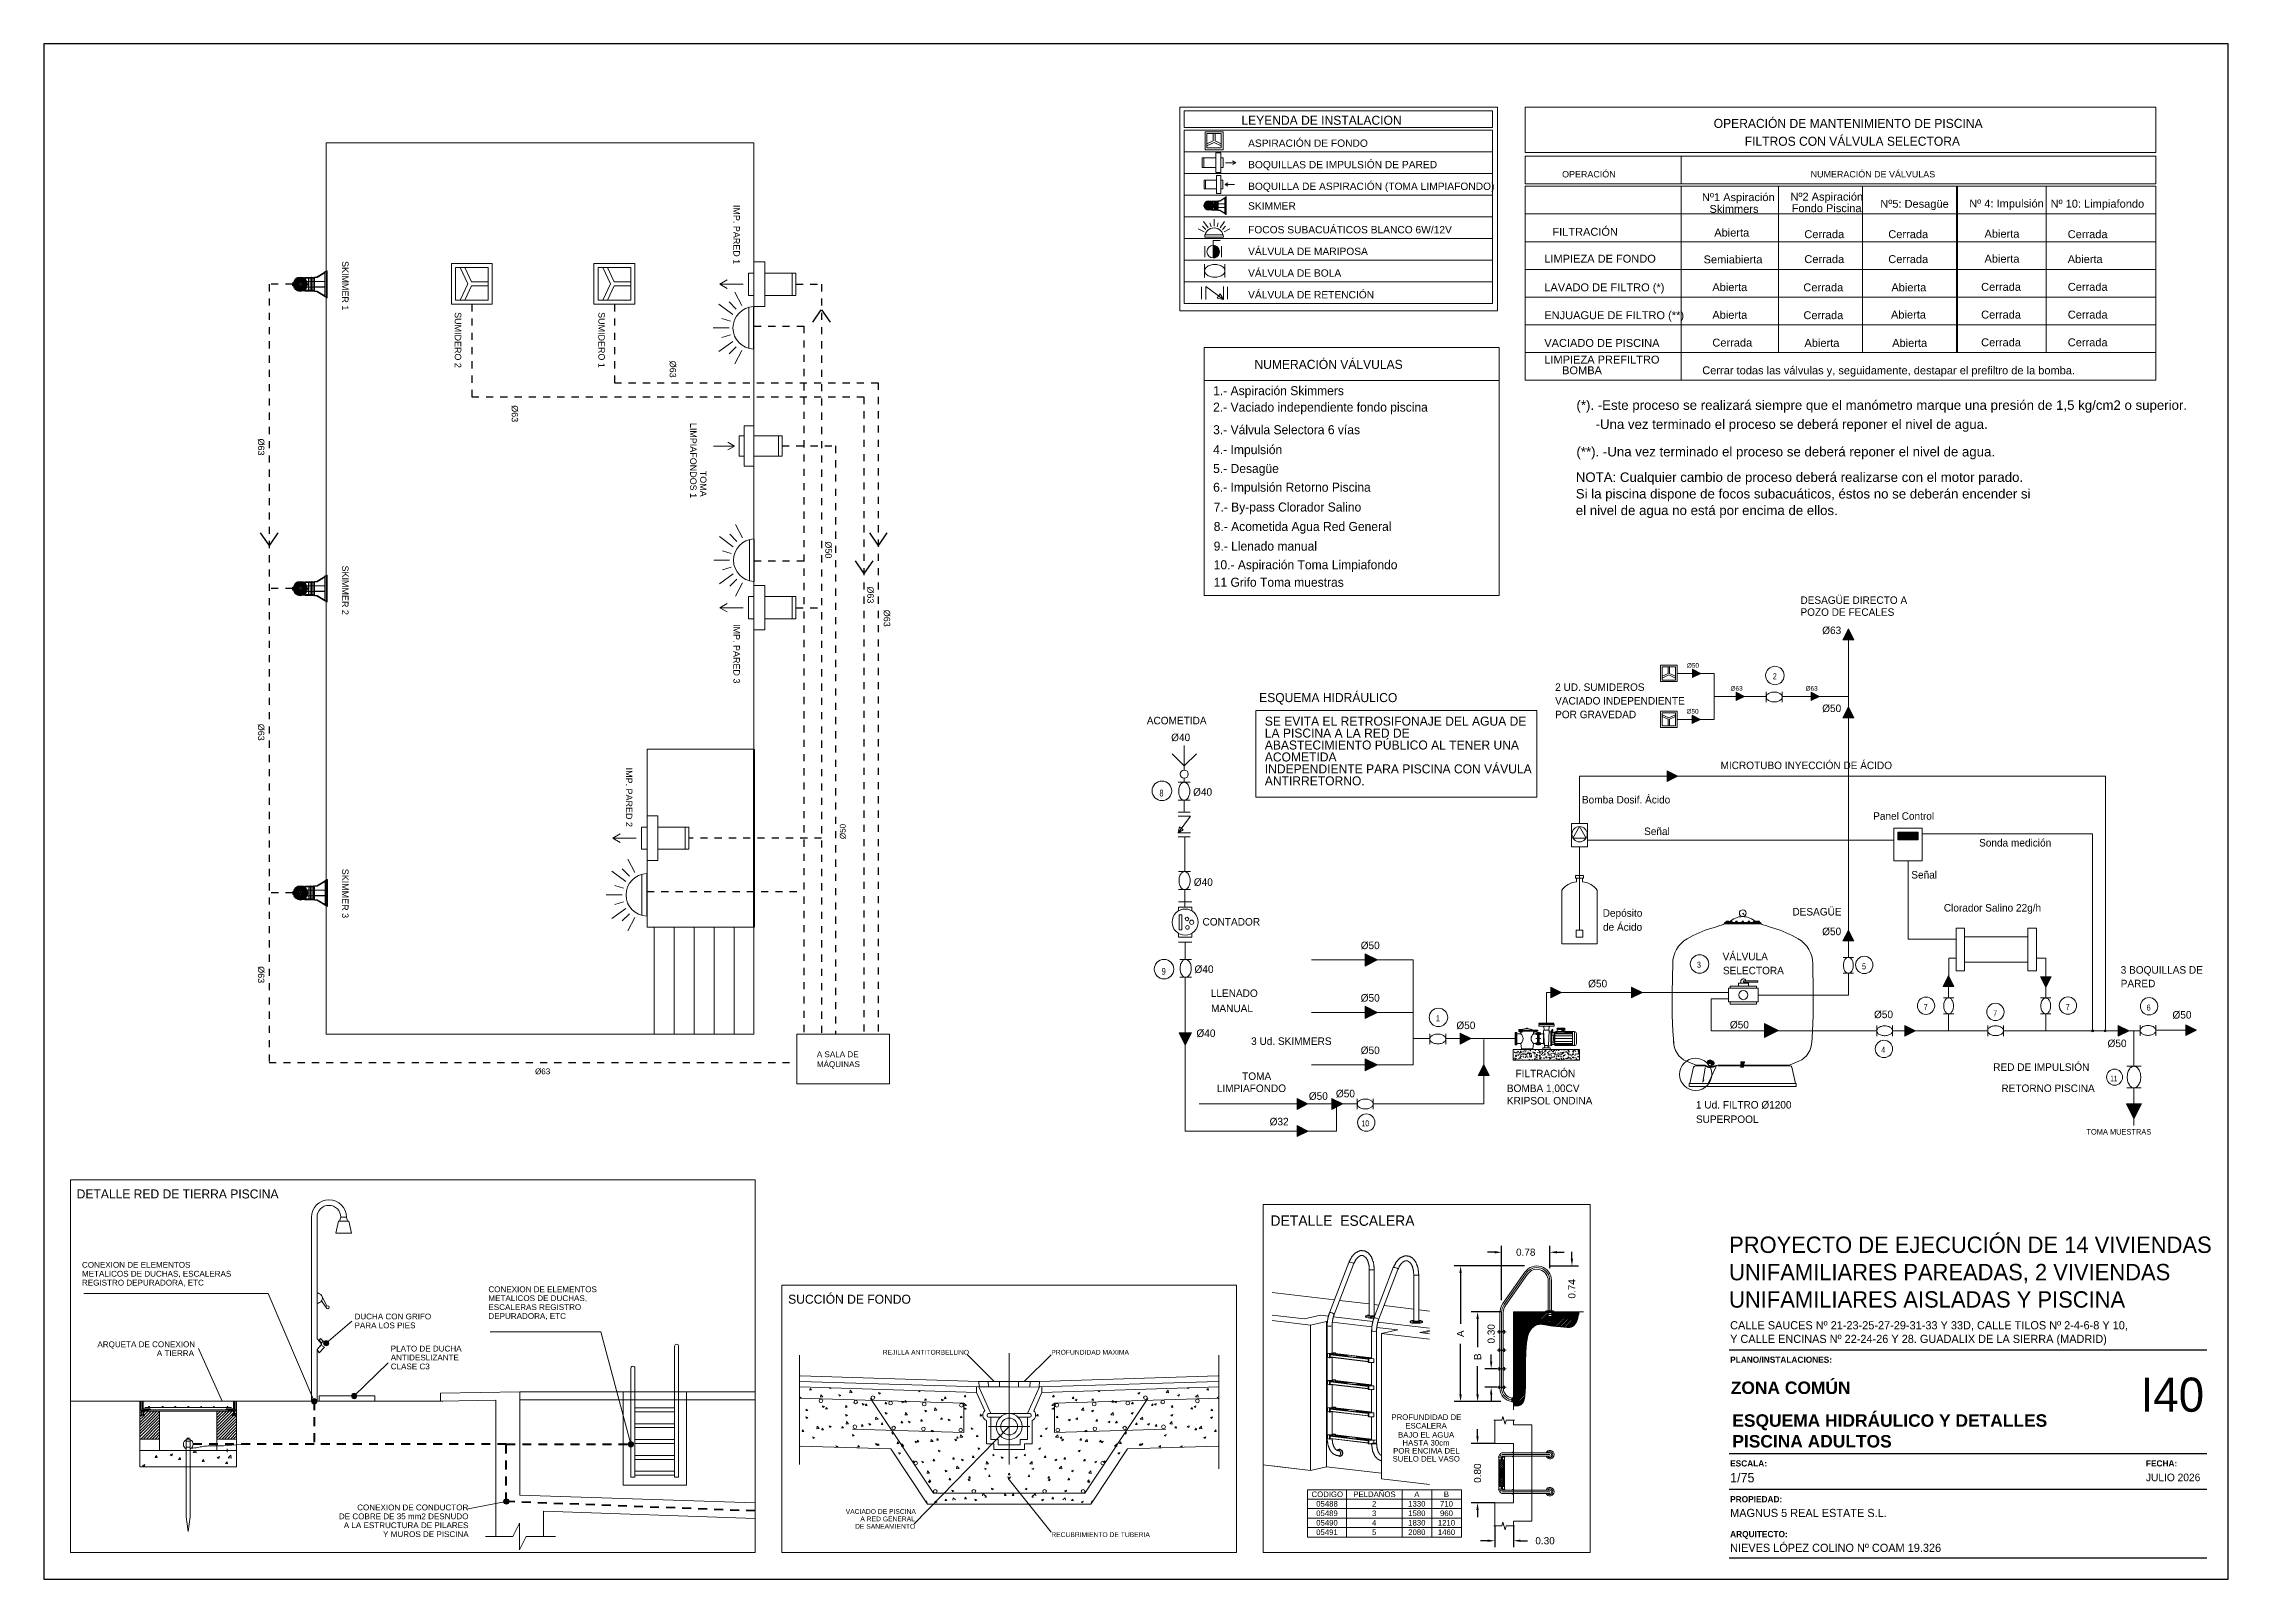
# Model space of a CAD drawing. Header units: millimetres. Extents: x 441156 to 441876, y 4514765 to 4515211.
# Drawn here: x 441262.99 to 441293.63, y 4514764.97 to 4514786.51 of the extents above; entities that cross this region are included whole.
import ezdxf

# ---------------------------------------------------------------- set-up
doc = ezdxf.new("R2010")
doc.units = ezdxf.units.MM
for name, pattern in [('CONTINUA', [0]), ('IMPORT-RED-TIERRA', [0.75, 0.5, -0.25]), ('RAYITAS', [0.375, 0.25, -0.125]), ('RAYITAS2', [0.1875, 0.125, -0.0625])]:
    doc.linetypes.add(name, pattern=pattern)
for name, color, linetype, lineweight, true_color in [('-E-FUERZA-GEN', 7, 'Continuous', 18, 0xdf7fff), ('-P-GEN', 160, 'Continuous', 18, 0x003fff), ('05 ESQUEMAS HIDRAULICOS nuevos_dwg _6_', 7, 'Continuous', 18, 0x767676), ('0DM_ASPIRACION', 7, 'Continuous', 9, 0xa50000), ('0DM_FOCOS', 190, 'Continuous', 9, 0x7f00ff), ('0DM_SUMIDERO', 7, 'Continuous', 9, 0xa55291), ('A-DETL', 7, 'Continuous', 50, 0x008000), ('I-FONTANERÍA', 6, 'Continuous', 13, 0xff00ff), ('I-HIDRÁULICA', 6, 'Continuous', 13, 0xff00ff), ('Succión fondo_dwg', 7, 'Continuous', 18, 0x767676), ('toma tierra piscina_dwg _3_', 7, 'Continuous', 18, 0x767676)]:
    doc.layers.add(name, color=color, linetype=linetype, lineweight=lineweight, true_color=true_color)
doc.layers.add('01_cartela', color=6, linetype='Continuous', plot=False)
for name, color, linetype in [('01_cotas', 254, 'Continuous'), ('01_texto cartela', 5, 'Continuous'), ('01_textos', 7, 'Continuous')]:
    doc.layers.add(name, color=color, linetype=linetype)
for name, color, linetype, lineweight in [('01_pilares baja', 5, 'Continuous', 20), ('0DM_DETALLES', 7, 'Continuous', 9), ('A-DETL-GENF', 7, 'Continuous', 9), ('A-DETL-THIN', 7, 'Continuous', 9), ('G-ANNO-TEXT', 7, 'Continuous', 9), ('LINEAS', 7, 'Continuous', 9)]:
    doc.layers.add(name, color=color, linetype=linetype, lineweight=lineweight)
doc.styles.add('Arial', font='arial.ttf', dxfattribs={"height": 0.09})
doc.styles.add('Arial_2', font='arial.ttf', dxfattribs={"height": 0.18207})
doc.styles.add('Arial_3', font='arial.ttf', dxfattribs={"height": 0.09})
doc.styles.add('Arial_4', font='arial.ttf', dxfattribs={"height": 0.126})
doc.styles.add('BERNARDO', font='')
doc.styles.add('Century Gothic', font='', dxfattribs={"height": 2})
doc.styles.add('Century Gothic_3', font='', dxfattribs={"height": 4.5})
doc.styles.add('Century Gothic_6', font='', dxfattribs={"height": 11})
doc.styles.add('Estilo1', font='swissel.ttf')
doc.styles.add('Franklin Gothic Book', font='FRABK.TTF', dxfattribs={"height": 0.225})
doc.styles.add('Franklin Gothic Book_1', font='FRABK.TTF', dxfattribs={"width": 0.7, "height": 0.203148})
doc.styles.add('Franklin Gothic Book_2', font='FRABK.TTF', dxfattribs={"width": 0.7, "height": 0.18})
doc.styles.add('Franklin Gothic Book_4', font='FRABK.TTF', dxfattribs={"height": 0.166212})
doc.styles.add('Franklin Gothic Book_5', font='FRABK.TTF', dxfattribs={"width": 0.7, "height": 0.166212})
doc.styles.add('Franklin Gothic Book_6', font='FRABK.TTF', dxfattribs={"height": 0.13851})
doc.styles.add('NIEVES2', font='sanss___.ttf')
doc.styles.add('NIEVES3', font='swisseb.ttf')
doc.styles.add('ROMANS', font='romans')
doc.styles.get('BERNARDO').set_extended_font_data('Century Gothic')
doc.styles.get('Century Gothic').set_extended_font_data('Century Gothic')
doc.styles.get('Century Gothic_3').set_extended_font_data('Century Gothic')
doc.styles.get('Century Gothic_6').set_extended_font_data('Century Gothic')
doc.dimstyles.new('DECIMAL-50', dxfattribs={"dimtxt": 0.08, "dimasz": 0.15, "dimexe": 0.09, "dimexo": 0, "dimgap": 0.09, "dimtad": 0, "dimzin": 0, "dimdsep": 46, "dimtxsty": 'ROMANS', "dimcen": 0.09, "dimclrt": 6, "dimadec": 0, "dimazin": 0, "dimtfac": 1.38, "dimtix": 1, "dimtofl": 0, "dimtmove": 2, "dimatfit": 3, "dimldrblk": 'OBLIQUE', "dimfxl": 1, "dimtolj": 1, "dimtzin": 0, "dimarcsym": 0})

msp = doc.modelspace()

# ---------------------------------------------------------------- texts
at = {"layer": '01_texto cartela', "color": 5}
for s, insert, char_height, width, attachment_point, style in [('\\PPROYECTO DE EJECUCIÓN DE 14 VIVIENDAS UNIFAMILIARES PAREADAS, 2 VIVIENDAS UNIFAMILIARES AISLADAS Y PISCINA', (441286.62683339, 4514770.16049144), 0.23, 6.8221698289, 1, 'Century Gothic_3'), ('CALLE SAUCES Nº 21-23-25-27-29-31-33 Y 33D, CALLE TILOS Nº 2-4-6-8 Y 10, \\PY CALLE ENCINAS Nº 22-24-26 Y 28. GUADALIX DE LA SIERRA (MADRID)', (441286.64162727, 4514768.59039182), 0.114550418, 9.2468106263, 1, 'Century Gothic'), ('{\\fCentury Gothic|b1|i0|c0|p34;PLANO/INSTALACIONES: }', (441286.64162727, 4514768.09342289), 0.0870135776, 2.1171461181, 1, 'Century Gothic'), ('ESQUEMA HIDRÁULICO Y DETALLES\\PPISCINA ADULTOS', (441286.67229465, 4514766.81639152), 0.1745530179, 7.0090801689, 7, 'NIEVES3'), ('{\\fCentury Gothic|b1|i0|c0|p34;ESCALA: }', (441286.64162727, 4514766.63971038), 0.0870135776, 2.1171461181, 1, 'Century Gothic'), ('1/75', (441286.64162727, 4514766.46107795), 0.130914763, 2.1171461181, 1, 'Century Gothic'), ('JULIO 2026', (441292.47249469, 4514766.45285123), 0.106913723, 3.5043768434, 1, 'Century Gothic'), ('{\\fCentury Gothic|b1|i0|c0|p34;FECHA: }', (441292.47249469, 4514766.63971038), 0.0870135776, 2.1171461181, 1, 'Century Gothic'), ('{\\fCentury Gothic|b1|i0|c0|p34;PROPIEDAD:}', (441286.64162727, 4514766.13702532), 0.0870135776, 0.8370923696, 1, 'Century Gothic'), ('MAGNUS 5 REAL ESTATE S.L.', (441286.64162727, 4514765.95839288), 0.114550418, 4.882308024, 1, 'Century Gothic'), ('{\\fCentury Gothic|b1|i0|c0|p34;ARQUITECTO:}', (441286.64162727, 4514765.64794004), 0.0870135776, 0.8370923696, 1, 'Century Gothic'), ('NIEVES LÓPEZ COLINO Nº COAM 19.326', (441286.64162727, 4514765.46930761), 0.114550418, 3.6515309653, 1, 'Century Gothic')]:
    msp.add_mtext(s, dxfattribs=dict(at, insert=insert, char_height=char_height, width=width, attachment_point=attachment_point, style=style))
at = {"layer": '01_texto cartela', "color": 1}
for s, insert, char_height, width, attachment_point, style in [('\\pt2.3273;ZONA COMÚN', (441286.65050361, 4514767.56704381), 0.1745530179, 7.0090801689, 7, 'NIEVES3'), ('I40', (441293.2885793, 4514767.79915943), 0.478574677, 1.0498533469, 3, 'Century Gothic_6')]:
    msp.add_mtext(s, dxfattribs=dict(at, insert=insert, char_height=char_height, width=width, attachment_point=attachment_point, style=style))
at = {"layer": '01_textos', "color": 5, "attachment_point": 1}
for s, insert, char_height, width, style in [('LEYENDA DE INSTALACION', (441279.78711153, 4514785.4948698, 0.0000002), 0.1265625, 2.3392990723, 'BERNARDO'), ('OPERACIÓN DE MANTENIMIENTO DE PISCINA', (441286.41130517, 4514785.45104112, 0.0000002), 0.1265625, 4.0374284467, 'BERNARDO'), ('ASPIRACIÓN DE FONDO', (441279.88118138, 4514785.1616731, 0.0000002), 0.1025611647, 1.972902832, 'NIEVES2'), ('FILTROS CON VÁLVULA SELECTORA', (441286.84627016, 4514785.20033988, 0.0000002), 0.1265625, 3.5225219337, 'BERNARDO'), ('BOQUILLAS DE IMPULSIÓN DE PARED', (441279.88118138, 4514784.86111971, 0.0000002), 0.1025611647, 3.151007666, 'NIEVES2'), ('BOQUILLA DE ASPIRACIÓN (TOMA LIMPIAFONDO)', (441279.88118138, 4514784.55706596, 0.0000002), 0.1025611647, 4.0810904297, 'NIEVES2'), ('SKIMMER', (441279.88118138, 4514784.28165149, 0.0000002), 0.102561165, 0.8286191895, 'NIEVES2'), ('FOCOS SUBACUÁTICOS BLANCO 6W/12V', (441279.88118138, 4514783.94895846, 0.0000002), 0.1025611647, 3.4215771973, 'NIEVES2'), ('VÁLVULA DE MARIPOSA', (441279.88118138, 4514783.64490471, 0.0000002), 0.1025611647, 1.9672659668, 'NIEVES2'), ('VÁLVULA DE BOLA', (441279.88118138, 4514783.34085096, 0.0000002), 0.1025611647, 1.5219536133, 'NIEVES2'), ('VÁLVULA DE RETENCIÓN', (441279.88118138, 4514783.03679721, 0.0000002), 0.1025611647, 2.0518189453, 'NIEVES2'), ('NUMERACIÓN VÁLVULAS', (441279.97044258, 4514782.0715549, 0.0000002), 0.1265625, 2.3392990723, 'BERNARDO'), ('2.- Vaciado independiente fondo piscina', (441279.39089377, 4514781.47181431, 0.0000002), 0.1265625, 3.8330683594, 'BERNARDO'), ('1.- Aspiración Skimmers', (441279.39089377, 4514781.70267074, 0.0000002), 0.1265625, 2.3054778809, 'BERNARDO'), ('3.- Válvula Selectora 6 vías', (441279.39089377, 4514781.15520734, 0.0000002), 0.1265625, 2.5591368164, 'BERNARDO'), ('4.- Impulsión', (441279.39089377, 4514780.87608063, 0.0000002), 0.1265625, 1.2344734863, 'BERNARDO'), ('5.- Desagüe', (441279.39089377, 4514780.61133713, 0.0000002), 0.1265625, 1.1442836426, 'BERNARDO'), ('6.- Impulsión Retorno Piscina', (441279.39089377, 4514780.34906813, 0.0000002), 0.1265625, 2.790248291, 'BERNARDO'), ('7.- By-pass Clorador Salino', (441279.39873604, 4514780.07084244, 0.0000002), 0.1265625, 2.5478630859, 'BERNARDO'), ('8.- Acometida Agua Red General', (441279.39873604, 4514779.7984394, 0.0000002), 0.1265625, 3.0833652832, 'BERNARDO'), ('9.- Llenado manual', (441279.39873604, 4514779.52269437, 0.0000002), 0.1265625, 1.8432549316, 'BERNARDO'), ('10.- Aspiración Toma Limpiafondo', (441279.39873604, 4514779.26193652, 0.0000002), 0.1265625, 3.246834375, 'BERNARDO'), ('11 Grifo Toma muestras', (441279.39873604, 4514779.0160938, 0.0000002), 0.1265625, 2.3167516113, 'BERNARDO'), ('ESQUEMA HIDRÁULICO', (441280.03644003, 4514777.39842752, 0.0000002), 0.1265625, 3.6220646906, 'BERNARDO'), ('SE EVITA EL RETROSIFONAJE DEL AGUA DE ', (441280.1156896, 4514777.06848576, 0.0000002), 0.1265625, 3.6220646906, 'BERNARDO'), ('LA PISCINA A LA RED DE', (441280.1156896, 4514776.90105412, 0.0000002), 0.1265625, 3.6220646906, 'BERNARDO'), ('ABASTECIMIENTO PÚBLICO AL TENER UNA ', (441280.1156896, 4514776.73362248, 0.0000002), 0.1265625, 3.6220646906, 'BERNARDO'), ('ACOMETIDA', (441280.1156896, 4514776.56619084, 0.0000002), 0.1265625, 3.6220646906, 'BERNARDO'), ('INDEPENDIENTE PARA PISCINA CON VÁVULA ', (441280.1156896, 4514776.3987592, 0.0000002), 0.1265625, 4.5378382846, 'BERNARDO'), ('ANTIRRETORNO.', (441280.1156896, 4514776.23132756, 0.0000002), 0.1265625, 3.6220646906, 'BERNARDO'), ('A SALA DE', (441273.83335247, 4514772.37362247), 0.081, 1.6414551562, 'Arial'), ('MÁQUINAS', (441273.83335247, 4514772.23471622), 0.081, 1.6414551562, 'Arial'), ('Ø63', (441269.88090646, 4514772.13401677), 0.081, 1.6414551562, 'Arial'), ('DETALLE RED DE TIERRA PISCINA', (441263.45298971, 4514770.43810976), 0.1265625, 3.6220646906, 'BERNARDO'), ('DETALLE  ESCALERA', (441280.19466696, 4514770.0736822), 0.1461796875, 4.1834847176, 'BERNARDO'), ('CONEXION DE ELEMENTOS', (441263.52686725, 4514769.42102134), 0.081, 1.8074044687, 'Arial'), ('METALICOS DE DUCHAS, ESCALERAS', (441263.52686725, 4514769.29600571), 0.081, 2.4892396875, 'Arial'), ('REGISTRO DEPURADORA, ETC', (441263.52686725, 4514769.17099009), 0.081, 2.0310752813, 'Arial'), ('CONEXION DE ELEMENTOS', (441269.2268686, 4514769.07818899), 0.081, 1.8074044687, 'Arial'), ('METALICOS DE DUCHAS,', (441269.2268686, 4514768.95317337), 0.081, 1.6414551562, 'Arial'), ('SUCCIÓN DE FONDO', (441273.43104692, 4514768.96150368), 0.1265625, 3.6220646906, 'BERNARDO'), ('DUCHA CON GRIFO', (441267.34928956, 4514768.69670512), 0.081, 1.2734805938, 'Arial'), ('ESCALERAS REGISTRO', (441269.2268686, 4514768.82815774), 0.081, 1.5476577188, 'Arial'), ('DEPURADORA, ETC', (441269.2268686, 4514768.70314212), 0.081, 1.2951261563, 'Arial'), ('ARQUETA DE CONEXION', (441263.74333985, 4514768.30669978), 0.081, 1.6270247813, 'Arial'), ('PARA LOS PIES', (441267.34928956, 4514768.57168949), 0.081, 1.0137338438, 'Arial'), ('A TIERRA', (441264.57677735, 4514768.18168415), 0.081, 0.6168985313, 'Arial'), ('ANTIDESLIZANTE', (441267.8573804, 4514768.12107841, -0.00000053), 0.081, 1.1327844375, 'Arial'), ('CLASE C3 ', (441267.8573804, 4514767.99606279, -0.00000053), 0.081, 1.2229742812, 'Arial'), ('PLATO DE DUCHA', (441267.8573804, 4514768.24609404, -0.00000053), 0.081, 1.18329075, 'Arial'), ('DE COBRE DE 35 mm2 DESNUDO', (441267.13038839, 4514765.89414685), 0.081, 2.1609486562, 'Arial'), ('CONEXION DE CONDUCTOR', (441267.38637276, 4514766.01916248), 0.081, 1.8506955938, 'Arial'), ('A LA ESTRUCTURA DE PILARES', (441267.19884933, 4514765.76913123), 0.081, 2.077974, 'Arial'), ('Y MUROS DE PISCINA', (441267.74951339, 4514765.6441156), 0.081, 1.4105691563, 'Arial')]:
    msp.add_mtext(s, dxfattribs=dict(at, insert=insert, char_height=char_height, width=width, style=style))
at = {"layer": '01_textos', "color": 5, "insert": (441274.15589032, 4514775.35109524), "char_height": 0.081, "width": 1.6414551562, "attachment_point": 1, "rotation": 90, "style": 'Arial'}
msp.add_mtext('Ø50', dxfattribs=at)
at = {"layer": 'G-ANNO-TEXT', "attachment_point": 1}
for s, insert, char_height, width, style in [('OPERACIÓN', (441284.28506087, 4514784.71943741, 0.0000002), 0.089612578, 0.9588307764, 'Arial_2'), ('NUMERACIÓN DE VÁLVULAS', (441287.77084238, 4514784.71943741, 0.0000002), 0.0896125781, 2.2254343945, 'Arial_2'), ('Nº1 Aspiración', (441286.24644566, 4514784.40878402, 0.0000002), 0.1107421875, 1.2370100757, 'Arial_3'), ('Skimmers', (441286.35223953, 4514784.24378784, 0.0000002), 0.110742188, 0.8404566064, 'Arial_3'), ('Nº2 Aspiración', (441287.48743938, 4514784.41548511, 0.0000002), 0.1107421875, 1.2370100757, 'Arial_3'), ('Fondo Piscina', (441287.5047651, 4514784.25401918, 0.0000002), 0.1107421875, 1.1837416992, 'Arial_3'), ('Nº5: Desagüe', (441288.74781894, 4514784.31563616, 0.0000002), 0.1107421875, 1.1600668652, 'Arial_3'), ('Nº 4: Impulsión', (441289.99523807, 4514784.31941994, 0.0000002), 0.1107421875, 1.2784410352, 'Arial_3'), ('Nº 10: Limpiafondo', (441291.13592755, 4514784.31726008, 0.0000002), 0.1107421875, 1.5980512939, 'Arial_3'), ('FILTRACIÓN', (441284.14888822, 4514783.92286435, 0.0000002), 0.110742188, 1.1245546143, 'Arial_3'), ('Abierta', (441286.41893208, 4514783.91174174, 0.0000002), 0.110742188, 0.5859521411, 'Arial_3'), ('Cerrada', (441287.68213234, 4514783.88944092, 0.0000002), 0.110742188, 0.6688140601, 'Arial_3'), ('Cerrada', (441288.85983488, 4514783.88944092, 0.0000002), 0.110742188, 0.6688140601, 'Arial_3'), ('Abierta', (441290.2090046, 4514783.8955268, 0.0000002), 0.110742188, 0.5859521411, 'Arial_3'), ('Cerrada', (441291.37576065, 4514783.88944092, 0.0000002), 0.110742188, 0.6688140601, 'Arial_3'), ('LIMPIEZA DE FONDO', (441284.03508499, 4514783.54555768, 0.0000002), 0.1107421875, 1.9176615527, 'Arial_3'), ('Semiabierta', (441286.26928222, 4514783.53563225, 0.0000002), 0.1107421875, 0.9884243188, 'Arial_3'), ('Cerrada', (441287.68213234, 4514783.5394718, 0.0000002), 0.110742188, 0.6688140601, 'Arial_3'), ('Cerrada', (441288.85983488, 4514783.5394718, 0.0000002), 0.110742188, 0.6688140601, 'Arial_3'), ('Abierta', (441290.2090046, 4514783.54555768, 0.0000002), 0.110742188, 0.5859521411, 'Arial_3'), ('Abierta', (441291.37576065, 4514783.5394718, 0.0000002), 0.110742188, 0.5859521411, 'Arial_3'), ('LAVADO DE FILTRO (*)', (441284.03508499, 4514783.14401871, 0.0000002), 0.1107421875, 2.0597105566, 'Arial_3'), ('Abierta', (441286.39205193, 4514783.14677768, 0.0000002), 0.110742188, 0.5859521411, 'Arial_3'), ('Cerrada', (441287.66882999, 4514783.14401871, 0.0000002), 0.110742188, 0.6688140601, 'Arial_3'), ('Abierta', (441288.90296226, 4514783.14401871, 0.0000002), 0.110742188, 0.5859521411, 'Arial_3'), ('Cerrada', (441290.16174923, 4514783.15061722, 0.0000002), 0.110742188, 0.6688140601, 'Arial_3'), ('Cerrada', (441291.37679094, 4514783.15061722, 0.0000002), 0.110742188, 0.6688140601, 'Arial_3'), ('ENJUAGUE DE FILTRO (**)', (441284.03508499, 4514782.75332155, 0.0000002), 0.1107421875, 2.3911582324, 'Arial_3'), ('Abierta', (441286.39205193, 4514782.7579231, 0.0000002), 0.110742188, 0.5859521411, 'Arial_3'), ('Cerrada', (441287.67007792, 4514782.75332155, 0.0000002), 0.110742188, 0.6688140601, 'Arial_3'), ('Abierta', (441288.89768756, 4514782.76176264, 0.0000002), 0.110742188, 0.5859521411, 'Arial_3'), ('Cerrada', (441290.16174923, 4514782.76176264, 0.0000002), 0.110742188, 0.6688140601, 'Arial_3'), ('Cerrada', (441291.37679094, 4514782.76176264, 0.0000002), 0.110742188, 0.6688140601, 'Arial_3'), ('VACIADO DE PISCINA', (441284.03508499, 4514782.36446697, 0.0000002), 0.1107421875, 1.9650112207, 'Arial_3'), ('Cerrada', (441286.39205193, 4514782.36906852, 0.0000002), 0.110742188, 0.6688140601, 'Arial_3'), ('Abierta', (441287.68374266, 4514782.36446697, 0.0000002), 0.110742188, 0.5859521411, 'Arial_3'), ('Abierta', (441288.91430574, 4514782.36446697, 0.0000002), 0.110742188, 0.5859521411, 'Arial_3'), ('Cerrada', (441290.16174923, 4514782.37290806, 0.0000002), 0.110742188, 0.6688140601, 'Arial_3'), ('Cerrada', (441291.37679094, 4514782.37290806, 0.0000002), 0.110742188, 0.6688140601, 'Arial_3'), ('LIMPIEZA PREFILTRO', (441284.03508499, 4514782.13095873, 0.0000002), 0.1107421875, 1.9768486377, 'Arial_3'), ('BOMBA', (441284.28506087, 4514781.98021394, 0.0000002), 0.110742188, 0.6806514771, 'Arial_3'), ('Cerrar todas las válvulas y, seguidamente, destapar el prefiltro de la bomba.', (441286.25062764, 4514781.98021394, 0.0000002), 0.1107421875, 6.2738310059, 'Arial_3'), ('(*). -Este proceso se realizará siempre que el manómetro marque una presión de 1,5 kg/cm2 o superior.', (441284.48583301, 4514781.50362875, 0.0000002), 0.132890625, 9.9907799414, 'Arial'), ('-Una vez terminado el proceso se deberá reponer el nivel de agua.', (441284.75445943, 4514781.23577543, 0.0000002), 0.132890625, 6.3803677588, 'Arial'), ('(**). -Una vez terminado el proceso se deberá reponer el nivel de agua.', (441284.48583301, 4514780.85010736, 0.0000002), 0.132890625, 6.8065147705, 'Arial'), ('Si la piscina dispone de focos subacuáticos, éstos no se deberán encender si', (441284.47698945, 4514780.26034548, 0.0000002), 0.132890625, 7.4398165796, 'Arial'), ('NOTA: Cualquier cambio de proceso deberá realizarse con el motor parado.', (441284.47698945, 4514780.49288271, 0.0000002), 0.132890625, 7.3273611182, 'Arial'), ('el nivel de agua no está por encima de ellos.', (441284.47698945, 4514780.02780825, 0.0000002), 0.132890625, 4.2496327002, 'Arial'), ('DESAGÜE DIRECTO A', (441287.62757416, 4514778.75467388, 0.0000002), 0.10546875, 1.7587019531, 'Franklin Gothic Book'), ('POZO DE FECALES', (441287.62757416, 4514778.58750535, 0.0000002), 0.10546875, 1.5445010742, 'Franklin Gothic Book'), ('Ø63', (441287.93268362, 4514778.33138776, 0.0000002), 0.10546875, 0.360759375, 'Franklin Gothic Book'), ('Ø50', (441286.03469027, 4514777.81923198, 0.0000002), 0.064926563, 0.2085640137, 'Franklin Gothic Book_6'), ('2 UD. SUMIDEROS', (441284.18726037, 4514777.53492227, 0.0000002), 0.10546875, 1.5501379395, 'Franklin Gothic Book'), ('Ø63', (441286.64759444, 4514777.49723738, 0.0000002), 0.064926563, 0.2085640137, 'Franklin Gothic Book_6'), ('2', (441287.24009731, 4514777.67709044, 0.0000002), 0.084375, 0.0631328906, 'Franklin Gothic Book_2'), ('Ø63', (441287.70012515, 4514777.49723738, 0.0000002), 0.064926563, 0.2085640137, 'Franklin Gothic Book_6'), ('VACIADO INDEPENDIENTE', (441284.18726037, 4514777.34324779, 0.0000002), 0.10546875, 2.1758299805, 'Franklin Gothic Book'), ('Ø50', (441286.02973792, 4514777.17524278, 0.0000002), 0.064926563, 0.2085640137, 'Franklin Gothic Book_6'), ('Ø50', (441287.93260551, 4514777.23804892, 0.0000002), 0.10546875, 0.360759375, 'Franklin Gothic Book'), ('ACOMETIDA', (441278.46057373, 4514777.06615887, 0.0000002), 0.10546875, 0.9920882813, 'Franklin Gothic Book'), ('POR GRAVEDAD', (441284.18726037, 4514777.15157332, 0.0000002), 0.10546875, 1.3415739258, 'Franklin Gothic Book'), ('Ø40', (441278.80223446, 4514776.83030392, 0.0000002), 0.10546875, 0.360759375, 'Franklin Gothic Book'), ('MICROTUBO INYECCIÓN DE ÁCIDO', (441286.50681907, 4514776.43789222, 0.0000002), 0.10546875, 2.8522538086, 'Franklin Gothic Book'), ('8', (441278.63840137, 4514776.04408066, 0.0000002), 0.09522563, 0.0749703076, 'Franklin Gothic Book_1'), ('Ø40', (441279.11014663, 4514776.0643948, 0.0000002), 0.10546875, 0.360759375, 'Franklin Gothic Book'), ('Bomba Dosif. Ácido', (441284.56317072, 4514775.95613184, 0.0000002), 0.10546875, 1.6234171875, 'Franklin Gothic Book'), ('Panel Control', (441288.64754085, 4514775.72708394, 0.0000002), 0.10546875, 1.1217361816, 'Franklin Gothic Book'), ('Señal', (441285.43445065, 4514775.51291358, 0.0000002), 0.10546875, 0.4734966797, 'Franklin Gothic Book'), ('Sonda medición', (441290.13311203, 4514775.35229717, 0.0000002), 0.10546875, 1.3415739258, 'Franklin Gothic Book'), ('Ø40', (441279.11993549, 4514774.80086793, 0.0000002), 0.10546875, 0.360759375, 'Franklin Gothic Book'), ('Señal', (441289.18236034, 4514774.90345423, 0.0000002), 0.10546875, 0.4734966797, 'Franklin Gothic Book'), ('DESAGÜE', (441287.51489863, 4514774.38489943, 0.0000002), 0.10546875, 0.8117085937, 'Franklin Gothic Book'), ('Clorador Salino 22g/h', (441289.63888858, 4514774.44029477, 0.0000002), 0.10546875, 1.8601655273, 'Franklin Gothic Book'), ('CONTADOR', (441279.24222148, 4514774.24397213, 0.0000002), 0.10546875, 0.9413564941, 'Franklin Gothic Book'), ('de Ácido', (441284.85871016, 4514774.1709814, 0.0000002), 0.10546875, 0.7102450195, 'Franklin Gothic Book'), ('Depósito', (441284.85400524, 4514774.36748665, 0.0000002), 0.10546875, 0.7384293457, 'Franklin Gothic Book'), ('Ø50', (441287.93238194, 4514774.10879089, 0.0000002), 0.10546875, 0.360759375, 'Franklin Gothic Book'), ('Ø50', (441281.46026242, 4514773.91297068, 0.0000002), 0.10546875, 0.360759375, 'Franklin Gothic Book'), ('9', (441278.67003808, 4514773.54427562, 0.0000002), 0.09522563, 0.0749703076, 'Franklin Gothic Book_1'), ('Ø40', (441279.12978226, 4514773.57949418, 0.0000002), 0.10546875, 0.360759375, 'Franklin Gothic Book'), ('3', (441286.17700015, 4514773.6312736, 0.0000002), 0.084375, 0.0631328906, 'Franklin Gothic Book_2'), ('VÁLVULA', (441286.5359741, 4514773.75666647, 0.0000002), 0.10546875, 0.7384293457, 'Franklin Gothic Book'), ('SELECTORA', (441286.54067902, 4514773.56016121, 0.0000002), 0.10546875, 0.9808145508, 'Franklin Gothic Book'), ('5', (441288.49117244, 4514773.60957839, 0.0000002), 0.084375, 0.0631328906, 'Franklin Gothic Book_2'), ('3 BOQUILLAS DE ', (441292.11900208, 4514773.56900657, 0.0000002), 0.10546875, 1.4543112305, 'Franklin Gothic Book'), ('LLENADO', (441279.35824503, 4514773.24222024, 0.0000002), 0.10546875, 0.7891611328, 'Franklin Gothic Book'), ('Ø50', (441281.46026242, 4514773.17724566, 0.0000002), 0.10546875, 0.360759375, 'Franklin Gothic Book'), ('Ø50', (441284.6503961, 4514773.37775657, 0.0000002), 0.10546875, 0.360759375, 'Franklin Gothic Book'), ('PARED', (441292.11900208, 4514773.37832053, 0.0000002), 0.10546875, 0.5749602539, 'Franklin Gothic Book'), ('MANUAL', (441279.36168227, 4514773.02997885, 0.0000002), 0.10546875, 0.7158818848, 'Franklin Gothic Book'), ('1', (441282.51576849, 4514772.88151371, 0.0000002), 0.084375, 0.0631328906, 'Franklin Gothic Book_2'), ('Ø50', (441288.6592362, 4514772.94526378, 0.0000002), 0.10546875, 0.360759375, 'Franklin Gothic Book'), ('7', (441289.3573503, 4514773.03856703, 0.0000002), 0.084375, 0.0631328906, 'Franklin Gothic Book_2'), ('7', (441290.33130055, 4514772.95185568, 0.0000002), 0.084375, 0.0631328906, 'Franklin Gothic Book_2'), ('7', (441291.34792513, 4514773.03856703, 0.0000002), 0.084375, 0.0631328906, 'Franklin Gothic Book_2'), ('6', (441292.48380957, 4514773.03074357, 0.0000002), 0.084375, 0.0631328906, 'Franklin Gothic Book_2'), ('Ø50', (441292.84517485, 4514772.93945325, 0.0000002), 0.10546875, 0.360759375, 'Franklin Gothic Book'), ('Ø40', (441279.15667525, 4514772.68155882, 0.0000002), 0.10546875, 0.360759375, 'Franklin Gothic Book'), ('3 Ud. SKIMMERS', (441279.92355704, 4514772.57000127, 0.0000002), 0.10546875, 1.4374006348, 'Franklin Gothic Book'), ('Ø50', (441282.80241749, 4514772.79202848, 0.0000002), 0.10546875, 0.360759375, 'Franklin Gothic Book'), ('Ø50', (441286.63795772, 4514772.80122037, 0.0000002), 0.10546875, 0.360759375, 'Franklin Gothic Book'), ('Ø50', (441281.46026242, 4514772.44152063, 0.0000002), 0.10546875, 0.360759375, 'Franklin Gothic Book'), ('4', (441288.7618017, 4514772.4383214, 0.0000002), 0.084375, 0.0631328906, 'Franklin Gothic Book_2'), ('Ø50', (441291.93428954, 4514772.53948403, 0.0000002), 0.10546875, 0.360759375, 'Franklin Gothic Book'), ('TOMA', (441279.79784348, 4514772.07918466, 0.0000002), 0.10546875, 0.4847704102, 'Franklin Gothic Book'), ('FILTRACIÓN', (441283.63116768, 4514772.11595058, 0.0000002), 0.10546875, 0.986451416, 'Franklin Gothic Book'), ('RED DE IMPULSIÓN', (441290.33130055, 4514772.2062075, 0.0000002), 0.10546875, 1.6459646484, 'Franklin Gothic Book'), ('11', (441291.97200626, 4514772.03290655, 0.0000002), 0.077911875, 0.1104825586, 'Franklin Gothic Book_5'), ('LIMPIAFONDO', (441279.44167375, 4514771.90946934, 0.0000002), 0.10546875, 1.1837416992, 'Franklin Gothic Book'), ('Ø50', (441280.73254678, 4514771.80022188, 0.0000002), 0.10546875, 0.360759375, 'Franklin Gothic Book'), ('Ø50', (441281.11281273, 4514771.83519143, 0.0000002), 0.10546875, 0.360759375, 'Franklin Gothic Book'), ('BOMBA 1,00CV', (441283.51043066, 4514771.90946934, 0.0000002), 0.10546875, 1.3021158691, 'Franklin Gothic Book'), ('KRIPSOL ONDINA', (441283.51043066, 4514771.73479177, 0.0000002), 0.10546875, 1.4599480957, 'Franklin Gothic Book'), ('1 Ud. FILTRO Ø1200', (441286.16213961, 4514771.67757669, 0.0000002), 0.10546875, 1.730517627, 'Franklin Gothic Book'), ('RETORNO PISCINA', (441290.44596465, 4514771.90946934, 0.0000002), 0.10546875, 1.5445010742, 'Franklin Gothic Book'), ('Ø32', (441280.18321143, 4514771.44237941, 0.0000002), 0.10546875, 0.360759375, 'Franklin Gothic Book'), ('10', (441281.4692843, 4514771.40696982, 0.0000002), 0.084375, 0.1262657812, 'Franklin Gothic Book_2'), ('SUPERPOOL', (441286.16213961, 4514771.47512759, 0.0000002), 0.10546875, 1.0259094727, 'Franklin Gothic Book'), ('TOMA MUESTRAS', (441291.6386314, 4514771.28514615, 0.0000002), 0.077911875, 1.0146357422, 'Franklin Gothic Book_4'), ('REJILLA ANTITORBELLINO', (441274.75717976, 4514768.18798218), 0.0675, 1.4340185156, 'Arial_3'), ('PROFUNDIDAD MAXIMA', (441277.12104662, 4514768.18798218), 0.0675, 1.2897147656, 'Arial_3'), ('PROFUNDIDAD DE ', (441281.89176339, 4514767.2834916), 0.0779625, 1.1979465996, 'Arial_3'), ('ESCALERA', (441282.08657941, 4514767.16316406), 0.0779625, 0.6944617969, 'Arial_3'), ('POR ENCIMA DEL', (441281.9159114, 4514766.81156381), 0.0779625, 1.104194257, 'Arial_3'), ('BAJO EL AGUA', (441281.98456172, 4514767.03535024), 0.0779625, 0.9375234258, 'Arial_3'), ('HASTA 30cm', (441282.04628203, 4514766.92345702), 0.0779625, 0.7882141395, 'Arial_3'), ('SUELO DEL VASO', (441281.9072489, 4514766.69967059), 0.0779625, 1.1250281109, 'Arial_3'), ('CODIGO', (441280.77173359, 4514766.20163177), 0.0779625, 0.5208463477, 'Arial_3'), ('PELDAÑOS', (441281.35710202, 4514766.20163177), 0.0779625, 0.7083510328, 'Arial_3'), ('A', (441282.21122452, 4514766.20163177), 0.0779625, 0.0868077246, 'Arial_3'), ('B', (441282.62629782, 4514766.20163177), 0.0779625, 0.0868077246, 'Arial_3'), ('VACIADO DE PISCINA', (441274.23754274, 4514765.95545328), 0.0675, 1.1604426563, 'Arial_3'), ('A RED GENERAL', (441274.44342165, 4514765.8512736), 0.0675, 0.9109174219, 'Arial_3'), ('05488', (441280.83626921, 4514766.06854962), 0.0779625, 0.3645924434, 'Arial_3'), ('05489', (441280.83626921, 4514765.93546748), 0.0779625, 0.3645924434, 'Arial_3'), ('3', (441281.61914265, 4514765.93546748), 0.0779625, 0.0729184887, 'Arial_3'), ('2', (441281.61914265, 4514766.06854962), 0.0779625, 0.0729184887, 'Arial_3'), ('1330', (441282.12676515, 4514766.06854962), 0.0779625, 0.2916739547, 'Arial_3'), ('1580', (441282.12676515, 4514765.93546748), 0.0779625, 0.2916739547, 'Arial_3'), ('960', (441282.57245077, 4514765.93546748), 0.0779625, 0.218755466, 'Arial_3'), ('710', (441282.57245077, 4514766.06854962), 0.0779625, 0.218755466, 'Arial_3'), ('DE SANEAMIENTO', (441274.36900758, 4514765.74709391), 0.0675, 1.0011072656, 'Arial_3'), ('RECUBRIMIENTO DE TUBERIA', (441277.12104662, 4514765.63033147), 0.0675, 1.6354425, 'Arial_3'), ('05490', (441280.83626921, 4514765.80238533), 0.0779625, 0.3645924434, 'Arial_3'), ('05491', (441280.83626921, 4514765.66930319), 0.0779625, 0.3645924434, 'Arial_3'), ('4', (441281.61914265, 4514765.80238533), 0.0779625, 0.0729184887, 'Arial_3'), ('5', (441281.61914265, 4514765.66930319), 0.0779625, 0.0729184887, 'Arial_3'), ('2080', (441282.12676515, 4514765.66930319), 0.0779625, 0.2916739547, 'Arial_3'), ('1830', (441282.12676515, 4514765.80238533), 0.0779625, 0.2916739547, 'Arial_3'), ('1210', (441282.54256515, 4514765.80238533), 0.0779625, 0.2916739547, 'Arial_3'), ('1460', (441282.54256515, 4514765.66930319), 0.0779625, 0.2916739547, 'Arial_3')]:
    msp.add_mtext(s, dxfattribs=dict(at, insert=insert, char_height=char_height, width=width, style=style))
at = {"layer": 'G-ANNO-TEXT', "char_height": 0.09, "attachment_point": 1, "rotation": 270, "style": 'Arial_4'}
for s, insert, width in [('IMP. PARED 1', (441272.7533916, 4514784.24416561), 0.9820671875), ('SKIMMER 1', (441267.26493018, 4514783.4572372), 0.81772125), ('SUMIDERO 2', (441268.84551152, 4514782.74137443), 0.9259490625), ('SUMIDERO 1', (441270.85957967, 4514782.74137443), 0.9259490625), ('Ø63', (441271.85947244, 4514782.0596363), 0.2845990625), ('Ø63', (441269.64336181, 4514781.43539856), 0.2845990625), ('LIMPIAFONDOS 1', (441272.14613303, 4514781.18745069), 1.2466240625), ('Ø63', (441266.08496818, 4514780.96830193), 0.2845990625), ('TOMA', (441272.28503928, 4514780.51607048), 0.43291125), ('Ø50', (441274.04176685, 4514779.5257671), 0.2845990625), ('SKIMMER 2', (441267.26493018, 4514779.18681423), 0.81772125), ('Ø63', (441274.63039496, 4514778.89434877), 0.2845990625), ('Ø63', (441274.86136952, 4514778.56725804), 0.2845990625), ('IMP. PARED 3', (441272.7533916, 4514778.36614553), 0.9820671875), ('Ø63', (441266.08496818, 4514776.96830193), 0.2845990625), ('IMP. PARED 2', (441271.24520649, 4514776.35289102), 0.9820671875), ('SKIMMER 3', (441267.26493018, 4514774.93440439), 0.81772125), ('Ø63', (441266.08496818, 4514773.56830193), 0.2845990625)]:
    msp.add_mtext(s, dxfattribs=dict(at, insert=insert, width=width))

# ---------------------------------------------------------------- blocks, each defined once
blk = doc.blocks.new('05 ESQUEMAS HIDRAULICOS nuevos_dwg_A$C0F61303F-1107628-01_ARQ_HIDRAULICA PISCINA ADULTOS')
at = {"layer": 'I-FONTANERÍA'}
for p, q in [((2583.747, 1588.502), (2583.747, 1588.097)), ((2584.355, 1588.097), (2584.355, 1588.502))]:
    blk.add_line(p, q, dxfattribs=at)
at = {"layer": 'I-FONTANERÍA', "flags": 128}
blk.add_lwpolyline([(2584.355, 1588.299), (2584.352, 1588.276), (2584.345, 1588.252), (2584.333, 1588.23), (2584.317, 1588.208), (2584.297, 1588.188), (2584.272, 1588.17), (2584.244, 1588.154), (2584.214, 1588.14), (2584.18, 1588.128), (2584.145, 1588.119), (2584.108, 1588.113), (2584.07, 1588.111), (2584.032, 1588.111), (2583.994, 1588.113), (2583.957, 1588.119), (2583.921, 1588.128), (2583.888, 1588.14), (2583.857, 1588.154), (2583.829, 1588.17), (2583.805, 1588.188), (2583.784, 1588.208), (2583.768, 1588.23), (2583.756, 1588.252), (2583.749, 1588.276), (2583.747, 1588.299), (2583.749, 1588.323), (2583.756, 1588.346), (2583.768, 1588.369), (2583.784, 1588.39), (2583.805, 1588.41), (2583.829, 1588.429), (2583.857, 1588.445), (2583.888, 1588.459), (2583.921, 1588.47), (2583.957, 1588.479), (2583.994, 1588.485), (2584.032, 1588.488), (2584.07, 1588.488), (2584.108, 1588.485), (2584.145, 1588.479), (2584.18, 1588.47), (2584.214, 1588.459), (2584.244, 1588.445), (2584.272, 1588.429), (2584.297, 1588.41), (2584.317, 1588.39), (2584.333, 1588.369), (2584.345, 1588.346), (2584.352, 1588.323)], close=True, dxfattribs=at)
blk = doc.blocks.new('05 ESQUEMAS HIDRAULICOS nuevos_dwg_FOCO-1107629-01_ARQ_HIDRAULICA PISCINA ADULTOS')
at = {"layer": '0DM_FOCOS', "color": 20, "true_color": 0xff3f00}
for p, q in [((283.952, 131.249), (283.805, 131.454)), ((284.05, 131.281), (284.012, 131.41)), ((284.151, 131.303), (284.151, 131.536)), ((284.253, 131.281), (284.291, 131.41)), ((284.35, 131.249), (284.498, 131.454)), ((283.626, 131.218), (283.82, 131.114)), ((283.77, 131.3), (283.874, 131.196)), ((283.84, 130.942), (284.463, 130.942)), ((283.85, 131.011), (284.453, 131.011)), ((284.533, 131.3), (284.429, 131.196)), ((284.677, 131.218), (284.482, 131.114))]:
    blk.add_line(p, q, dxfattribs=at)
blk.add_arc((284.151, 130.933), 0.312, 1.61708, 178.38292, dxfattribs=at)
blk = doc.blocks.new('05 ESQUEMAS HIDRAULICOS nuevos_dwg_SUMIDERO-1107630-01_ARQ_HIDRAULICA PISCINA ADULTOS')
at = {"layer": '0DM_SUMIDERO', "flags": 128}
for points in [[(284.473, 135.159), (283.874, 135.159), (283.874, 134.56), (284.473, 134.56)], [(284.414, 135.099), (283.934, 135.099), (283.934, 134.62), (284.414, 134.62)]]:
    blk.add_lwpolyline(points, close=True, dxfattribs=at)
for points in [[(284.144, 135.099), (284.144, 134.854), (283.934, 134.757)], [(284.204, 135.099), (284.204, 134.854), (284.414, 134.757)], [(283.934, 134.691), (284.174, 134.802), (284.414, 134.691)]]:
    blk.add_lwpolyline(points, dxfattribs=at)
blk = doc.blocks.new('05 ESQUEMAS HIDRAULICOS nuevos_dwg_ASPIRACION-1107631-01_ARQ_HIDRAULICA PISCINA ADULTOS')
at = {"layer": '0DM_ASPIRACION'}
for p, q in [((283.835, 132.835), (283.835, 132.541)), ((284.789, 132.688), (284.482, 132.688))]:
    blk.add_line(p, q, dxfattribs=at)
at = {"layer": '0DM_ASPIRACION', "flags": 128}
for points in [[(284.195, 132.835), (284.195, 132.541), (283.783, 132.541), (283.783, 132.835)], [(284.338, 132.983), (284.338, 132.394), (284.195, 132.394), (284.195, 132.983)], [(284.41, 132.835), (284.41, 132.541), (284.338, 132.541), (284.338, 132.835)]]:
    blk.add_lwpolyline(points, close=True, dxfattribs=at)
blk.add_lwpolyline([(284.578, 132.745), (284.482, 132.688), (284.578, 132.632)], dxfattribs=at)
blk = doc.blocks.new('05 ESQUEMAS HIDRAULICOS nuevos_dwg_RET-1107632-01_ARQ_HIDRAULICA PISCINA ADULTOS')
at = {"layer": 'I-FONTANERÍA'}
blk.add_line((2584.31, 1587.441), (2584.121, 1587.487), dxfattribs=at)
at = {"layer": 'I-FONTANERÍA', "flags": 128}
blk.add_lwpolyline([(2583.778, 1587.441), (2583.778, 1587.835), (2584.31, 1587.441), (2584.31, 1587.835)], dxfattribs=at)
blk.add_lwpolyline([(2584.211, 1587.608), (2584.121, 1587.487), (2584.31, 1587.441)], close=True, dxfattribs=at)
blk = doc.blocks.new('05 ESQUEMAS HIDRAULICOS nuevos_dwg_IMP PARED-1107633-01_ARQ_HIDRAULICA PISCINA ADULTOS')
at = {"layer": '0DM_ASPIRACION', "color": 5, "true_color": 0x0000ff}
for p, q in [((283.835, 132.835), (283.835, 132.541)), ((284.482, 132.688), (284.789, 132.688))]:
    blk.add_line(p, q, dxfattribs=at)
at = {"layer": '0DM_ASPIRACION', "color": 5, "true_color": 0x0000ff, "flags": 128}
for points in [[(284.195, 132.835), (284.195, 132.541), (283.783, 132.541), (283.783, 132.835)], [(284.338, 132.983), (284.338, 132.394), (284.195, 132.394), (284.195, 132.983)], [(284.41, 132.835), (284.41, 132.541), (284.338, 132.541), (284.338, 132.835)]]:
    blk.add_lwpolyline(points, close=True, dxfattribs=at)
blk.add_lwpolyline([(284.694, 132.632), (284.789, 132.688), (284.694, 132.745)], dxfattribs=at)
blk = doc.blocks.new('05 ESQUEMAS HIDRAULICOS nuevos_dwg_A$C38CE57FF-1107634-01_ARQ_HIDRAULICA PISCINA ADULTOS')
at = {"layer": 'LINEAS', "color": 88, "true_color": 0x134c00}
for p, q in [((159, 0), (54, 0)), ((55, 0), (54, 0)), ((70, 30), (65, 30)), ((69, 30), (132, 136)), ((69, 30), (72, 30)), ((69, 30), (69, 30)), ((112, 30), (115, 30)), ((121, 30), (124, 30)), ((139, 317), (136, 299)), ((136, 246), (136, 228)), ((136, 226), (136, 208)), ((136, 206), (136, 188)), ((136, 186), (136, 169)), ((142, 188), (143, 206)), ((142, 169), (142, 186)), ((144, 308), (143, 248)), ((143, 248), (143, 308)), ((143, 246), (143, 228)), ((143, 228), (143, 246)), ((143, 208), (144, 226)), ((143, 226), (143, 208)), ((143, 208), (143, 226)), ((143, 188), (143, 206)), ((143, 206), (143, 188)), ((143, 169), (143, 186)), ((143, 186), (143, 169)), ((144, 248), (144, 307)), ((144, 228), (144, 246)), ((146, 186), (145, 169)), ((147, 303), (146, 248)), ((146, 246), (146, 228)), ((146, 226), (146, 208)), ((146, 206), (146, 188)), ((166, 30), (169, 30)), ((175, 30), (178, 30)), ((187, 269), (187, 248)), ((187, 248), (187, 269)), ((187, 246), (187, 228)), ((187, 228), (187, 246)), ((187, 226), (187, 208)), ((187, 208), (187, 226)), ((187, 206), (187, 188)), ((187, 188), (187, 206)), ((187, 169), (187, 186)), ((188, 187), (188, 186)), ((188, 30), (188, 169)), ((188, 169), (190, 169)), ((188, 136), (190, 136)), ((189, 248), (189, 269)), ((189, 269), (189, 248)), ((189, 228), (189, 246)), ((189, 246), (189, 228)), ((189, 208), (189, 226)), ((189, 226), (189, 208)), ((189, 188), (189, 206)), ((189, 206), (189, 188)), ((189, 169), (189, 186)), ((189, 186), (189, 169)), ((190, 30), (190, 169)), ((196, 30), (194, 30)), ((204, 30), (202, 30)), ((220, 30), (223, 30)), ((229, 30), (232, 30)), ((248, 30), (250, 30)), ((256, 30), (258, 30)), ((262, 30), (262, 169)), ((263, 169), (262, 169)), ((263, 136), (262, 136)), ((263, 269), (263, 248)), ((263, 248), (263, 269)), ((263, 246), (263, 228)), ((263, 228), (263, 246)), ((263, 226), (263, 208)), ((263, 208), (263, 226)), ((263, 206), (263, 188)), ((263, 188), (263, 206)), ((304, 187), (263, 187)), ((263, 186), (263, 187)), ((263, 186), (263, 169)), ((263, 169), (263, 186)), ((263, 30), (263, 169)), ((263, 30), (391, 30)), ((264, 248), (264, 269)), ((264, 269), (264, 248)), ((264, 228), (264, 246)), ((264, 246), (264, 228)), ((264, 208), (264, 226)), ((264, 226), (264, 208)), ((264, 188), (264, 206)), ((264, 206), (264, 188)), ((264, 169), (264, 186)), ((264, 186), (264, 169)), ((274, 30), (277, 30)), ((283, 30), (286, 30)), ((305, 248), (305, 303)), ((305, 228), (305, 246)), ((306, 208), (305, 226)), ((306, 188), (306, 206)), ((306, 169), (306, 186)), ((307, 307), (308, 248)), ((308, 248), (308, 308)), ((308, 308), (309, 248)), ((308, 246), (308, 228)), ((308, 228), (308, 246)), ((308, 226), (308, 208)), ((309, 208), (308, 226)), ((308, 206), (308, 188)), ((308, 186), (308, 169)), ((309, 246), (309, 228)), ((309, 226), (309, 208)), ((309, 188), (309, 206)), ((309, 206), (309, 188)), ((309, 169), (309, 186)), ((309, 186), (309, 169)), ((315, 299), (313, 317)), ((315, 228), (315, 246)), ((315, 208), (315, 226)), ((315, 188), (315, 206)), ((315, 169), (315, 186)), ((319, 188), (316, 188)), ((316, 186), (319, 186)), ((316, 186), (316, 169)), ((319, 188), (319, 188)), ((319, 186), (319, 186)), ((319, 169), (320, 136)), ((320, 136), (383, 30)), ((328, 30), (331, 30)), ((337, 30), (340, 30)), ((383, 30), (380, 30)), ((382, 30), (386, 30)), ((383, 30), (383, 30)), ((397, 0), (398, 0)), ((402, 0), (398, 0))]:
    blk.add_line(p, q, dxfattribs=at)
at = {"layer": 'LINEAS', "color": 88, "true_color": 0x134c00, "flags": 128}
for points in [[(244, 451), (244, 461), (207, 461), (207, 451)], [(48, 2), (45, 14), (51, 14)], [(404, 2), (406, 14), (400, 14), (398, 2), (54, 2), (54, 0), (50, 0)], [(400, 14), (51, 14), (54, 2)], [(57, 14), (57, 30), (61, 30)], [(58, 30), (59, 30), (58, 30), (59, 30)], [(188, 30), (61, 30), (61, 14)], [(132, 169), (130, 169), (132, 169), (130, 169), (130, 140), (65, 31)], [(262, 30), (190, 30), (188, 30), (188, 136), (188, 169), (188, 169), (136, 169), (136, 134), (73, 30)], [(135, 299), (135, 248), (132, 248)], [(132, 246), (135, 246), (135, 228), (132, 228)], [(132, 226), (135, 226), (135, 208), (132, 208)], [(132, 206), (135, 206), (135, 188), (132, 188)], [(132, 186), (135, 186), (135, 169)], [(132, 136), (132, 169), (136, 169)], [(136, 248), (136, 299), (135, 299), (138, 319)], [(188, 187), (148, 187), (148, 187), (188, 187), (188, 187), (188, 188)], [(148, 187), (148, 188), (188, 188)], [(148, 188), (148, 188), (187, 188), (187, 188)], [(188, 186), (148, 186), (148, 187)], [(187, 169), (187, 186), (187, 186), (148, 186), (148, 186)], [(163, 0), (163, 2), (159, 2), (159, 0), (163, 0), (288, 0)], [(315, 169), (263, 169), (263, 169), (263, 136), (263, 30), (262, 30), (262, 136), (262, 169), (262, 169), (190, 169), (190, 169), (190, 136), (190, 30)], [(264, 188), (304, 188), (304, 187), (304, 187), (263, 187), (263, 187), (263, 188)], [(304, 188), (304, 188), (264, 188), (264, 188)], [(304, 187), (304, 186), (264, 186)], [(304, 186), (304, 186), (264, 186), (264, 186)], [(293, 0), (288, 0), (288, 2), (293, 2), (293, 0), (398, 0), (398, 2)], [(313, 319), (316, 299), (315, 299), (315, 248)], [(378, 30), (316, 134), (315, 169), (319, 169), (321, 169), (319, 169), (321, 169), (322, 140), (387, 31)], [(319, 248), (316, 248), (316, 299)], [(319, 228), (316, 228), (316, 246), (319, 246)], [(319, 208), (316, 208), (316, 226), (319, 226)], [(316, 188), (316, 206), (319, 206)], [(391, 14), (391, 30), (395, 30), (395, 14)], [(393, 30), (393, 30), (393, 30), (393, 30)]]:
    blk.add_lwpolyline(points, dxfattribs=at)
for points in [[(54, 2), (54, 4)], [(398, 2), (398, 4)]]:
    blk.add_lwpolyline(points, close=True, dxfattribs=at)
at = {"layer": 'LINEAS', "color": 88, "true_color": 0x134c00}
for radius in [95.6, 88.4, 86.2, 85.4, 84.8, 83.2, 80.8, 79.2, 76.8, 75.2, 72.8, 71.2, 68.8, 67.2, 64.8, 63.2, 60.8, 59.2, 56.8, 55.2, 52.8, 51.2, 48.8, 47.2, 44.8, 43.2, 40.8, 39.2, 36.8, 35.2, 32.8, 31.2, 28, 24, 10.4, 9.6, 8.4, 2.8, 2.87]:
    blk.add_circle((226, 357), radius, dxfattribs=at)
for centre, radius, start, end in [((50, 2), 2.4, 192, 270), ((64, 22), 9.25, 55.7945, 124.2055), ((118, 22), 9.25, 55.7945, 124.2055), ((172, 22), 9.25, 55.7945, 124.2055), ((226, 22), 9.25, 55.7945, 124.2055), ((280, 22), 9.25, 55.7945, 124.2055), ((334, 22), 9.25, 55.7945, 124.2055), ((388, 22), 9.25, 55.7945, 124.2055), ((402, 2), 2.4, 270, 348)]:
    blk.add_arc(centre, radius, start, end, dxfattribs=at)
for centre, major_axis, ratio, start_param, end_param in [((54, 2), (6.44, 0.49), 0.075003, 3.151614, 4.679169), ((73, 29), (-3.98, 1.14), 0.005507, 5.415395, 6.281716), ((136, 134), (-3.99, 1.12), 0.005508, 4.713936, 6.28169), ((188, 188), (0.72, 0), 0.008727, 3.069051, 3.601997), ((188, 186), (0.72, 0), 0.008727, 2.681188, 3.214135), ((263, 188), (0.72, 0), 0.008727, 5.822781, 6.355727), ((263, 186), (0.72, 0), 0.008727, 6.210643, 6.74359), ((316, 134), (3.99, 1.12), 0.005508, 0.001495, 1.56925), ((379, 29), (3.98, 1.14), 0.005507, 0.001469, 0.867791), ((397, 2), (-6.44, 0.49), 0.075003, 1.604016, 3.131572)]:
    blk.add_ellipse(centre, major_axis=major_axis, ratio=ratio, start_param=start_param, end_param=end_param, dxfattribs=at)
for points, knots in [([(132, 248), (132, 248), (132, 248), (132, 248), (132, 248), (131, 248), (131, 247), (131, 247), (131, 247), (131, 247), (132, 247), (132, 247), (132, 247), (132, 246), (132, 246)], [0, 0, 0, 0, 0.119848, 0.184257, 0.25, 0.315743, 0.380152, 0.5, 0.619848, 0.684257, 0.75, 0.815743, 0.880152, 1, 1, 1, 1]), ([(132, 228), (132, 228), (132, 228), (132, 228), (132, 228), (131, 228), (131, 227), (131, 227), (131, 227), (131, 227), (132, 227), (132, 227), (132, 227), (132, 226), (132, 226)], [0, 0, 0, 0, 0.119848, 0.184257, 0.25, 0.315743, 0.380152, 0.5, 0.619848, 0.684257, 0.75, 0.815743, 0.880152, 1, 1, 1, 1]), ([(132, 208), (132, 208), (132, 208), (132, 208), (132, 208), (131, 208), (131, 207), (131, 207), (131, 207), (131, 207), (132, 207), (132, 207), (132, 207), (132, 206), (132, 206)], [0, 0, 0, 0, 0.1198483, 0.1842573, 0.25, 0.3157427, 0.3801517, 0.5, 0.6198483, 0.6842573, 0.75, 0.8157427, 0.8801517, 1, 1, 1, 1]), ([(132, 188), (132, 188), (132, 188), (132, 188), (132, 188), (131, 188), (131, 187), (131, 187), (131, 187), (131, 187), (132, 187), (132, 187), (132, 186), (132, 186), (132, 186)], [0, 0, 0, 0, 0.119848, 0.184257, 0.25, 0.315743, 0.380152, 0.5, 0.619848, 0.684257, 0.75, 0.815743, 0.880152, 1, 1, 1, 1]), ([(188, 248), (176, 248), (164, 248), (152, 248), (150, 248), (149, 248), (147, 248), (146, 248), (144, 248), (142, 248), (140, 248), (138, 248), (137, 248), (136, 248), (135, 248), (135, 248), (135, 248), (135, 248), (134, 248), (134, 248), (133, 248), (133, 248), (133, 248), (132, 248), (132, 248), (132, 248)], [0, 0, 0, 0, 0.30841, 0.322065, 0.335929, 0.349961, 0.36345, 0.376321, 0.394184, 0.414003, 0.433726, 0.453804, 0.474939, 0.494971, 0.510122, 0.539793, 0.57052, 0.601072, 0.672805, 0.738199, 0.803673, 0.869095, 0.934568, 0.999995, 1, 1, 1, 1]), ([(188, 246), (176, 246), (164, 246), (152, 246), (150, 246), (149, 246), (147, 246), (146, 246), (144, 246), (142, 246), (140, 246), (138, 246), (137, 246), (136, 246), (135, 246), (135, 246), (135, 246), (135, 246), (134, 246), (134, 246), (133, 246), (133, 246), (133, 246), (132, 246), (132, 246), (132, 246)], [0, 0, 0, 0, 0.30841, 0.322065, 0.335929, 0.349961, 0.36345, 0.376321, 0.394184, 0.414003, 0.433726, 0.453804, 0.474939, 0.494971, 0.510122, 0.539793, 0.57052, 0.601072, 0.672805, 0.738199, 0.803673, 0.869095, 0.934568, 0.999995, 1, 1, 1, 1]), ([(188, 228), (176, 228), (164, 228), (152, 228), (150, 228), (149, 228), (147, 228), (146, 228), (144, 228), (142, 228), (140, 228), (138, 228), (137, 228), (136, 228), (135, 228), (135, 228), (135, 228), (135, 228), (134, 228), (134, 228), (133, 228), (133, 228), (133, 228), (132, 228), (132, 228), (132, 228)], [0, 0, 0, 0, 0.30841, 0.322065, 0.335929, 0.349961, 0.36345, 0.376321, 0.394184, 0.414003, 0.433726, 0.453804, 0.474939, 0.494971, 0.510122, 0.539793, 0.57052, 0.601072, 0.672805, 0.738199, 0.803673, 0.869095, 0.934568, 0.999995, 1, 1, 1, 1]), ([(188, 226), (176, 226), (164, 226), (152, 226), (150, 226), (149, 226), (147, 226), (146, 226), (144, 226), (142, 226), (140, 226), (138, 226), (137, 226), (136, 226), (135, 226), (135, 226), (135, 226), (135, 226), (134, 226), (134, 226), (133, 226), (133, 226), (133, 226), (132, 226), (132, 226), (132, 226)], [0, 0, 0, 0, 0.30841, 0.322065, 0.335929, 0.349961, 0.36345, 0.376321, 0.394184, 0.414003, 0.433726, 0.453804, 0.474939, 0.494971, 0.510122, 0.539793, 0.57052, 0.601072, 0.672805, 0.738199, 0.803673, 0.869095, 0.934568, 0.999995, 1, 1, 1, 1]), ([(188, 208), (176, 208), (164, 208), (152, 208), (150, 208), (149, 208), (147, 208), (146, 208), (144, 208), (142, 208), (140, 208), (138, 208), (137, 208), (136, 208), (135, 208), (135, 208), (135, 208), (135, 208), (134, 208), (134, 208), (133, 208), (133, 208), (133, 208), (132, 208), (132, 208), (132, 208)], [0, 0, 0, 0, 0.30841, 0.322065, 0.335929, 0.349961, 0.36345, 0.376321, 0.394184, 0.414003, 0.433726, 0.453804, 0.474939, 0.494971, 0.510122, 0.539793, 0.57052, 0.601072, 0.672805, 0.738199, 0.803673, 0.869095, 0.934568, 0.999995, 1, 1, 1, 1]), ([(188, 206), (176, 206), (164, 206), (152, 206), (150, 206), (149, 206), (147, 206), (146, 206), (144, 206), (142, 206), (140, 206), (138, 206), (137, 206), (136, 206), (135, 206), (135, 206), (135, 206), (135, 206), (134, 206), (134, 206), (133, 206), (133, 206), (133, 206), (132, 206), (132, 206), (132, 206)], [0, 0, 0, 0, 0.30841, 0.322065, 0.335929, 0.349961, 0.36345, 0.376321, 0.394184, 0.414003, 0.433726, 0.453804, 0.474939, 0.494971, 0.510122, 0.539793, 0.57052, 0.601072, 0.672805, 0.738199, 0.803673, 0.869095, 0.934568, 0.999995, 1, 1, 1, 1]), ([(148, 188), (147, 188), (146, 188), (144, 188), (142, 188), (140, 188), (138, 188), (137, 188), (136, 188), (135, 188), (135, 188), (135, 188), (135, 188), (134, 188), (134, 188), (133, 188), (132, 188), (132, 188), (132, 188)], [0, 0, 0, 0, 0.021739, 0.050496, 0.082355, 0.113287, 0.144421, 0.177325, 0.208797, 0.232581, 0.279055, 0.32723, 0.375128, 0.487517, 0.615478, 0.743833, 0.872247, 1, 1, 1, 1]), ([(148, 186), (147, 186), (146, 186), (144, 186), (142, 186), (140, 186), (138, 186), (137, 186), (136, 186), (135, 186), (135, 186), (135, 186), (135, 186), (134, 186), (134, 186), (133, 186), (132, 186), (132, 186), (132, 186)], [0, 0, 0, 0, 0.021739, 0.050496, 0.082355, 0.113287, 0.144421, 0.177325, 0.208797, 0.232581, 0.279055, 0.32723, 0.375128, 0.487517, 0.615478, 0.743833, 0.872247, 1, 1, 1, 1]), ([(136, 248), (136, 248), (136, 248), (136, 248), (136, 248), (135, 248), (135, 248), (135, 248)], [0, 0, 0, 0, 0.25, 0.25, 0.5, 0.5, 1, 1, 1, 1]), ([(135, 246), (135, 246), (135, 246), (135, 246), (136, 246), (136, 246), (136, 246), (136, 246)], [0, 0, 0, 0, 0.25, 0.25, 0.5, 0.5, 1, 1, 1, 1]), ([(136, 228), (136, 228), (136, 228), (136, 228), (136, 228), (135, 228), (135, 228), (135, 228)], [0, 0, 0, 0, 0.25, 0.25, 0.5, 0.5, 1, 1, 1, 1]), ([(135, 226), (135, 226), (135, 226), (135, 226), (136, 226), (136, 226), (136, 226), (136, 226)], [0, 0, 0, 0, 0.25, 0.25, 0.5, 0.5, 1, 1, 1, 1]), ([(136, 208), (136, 208), (136, 208), (136, 208), (136, 208), (135, 208), (135, 208), (135, 208)], [0, 0, 0, 0, 0.25, 0.25, 0.5, 0.5, 1, 1, 1, 1]), ([(135, 206), (135, 206), (135, 206), (135, 206), (136, 206), (136, 206), (136, 206), (136, 206)], [0, 0, 0, 0, 0.25, 0.25, 0.5, 0.5, 1, 1, 1, 1]), ([(136, 188), (136, 188), (136, 188), (136, 188), (136, 188), (135, 188), (135, 188), (135, 188)], [0, 0, 0, 0, 0.25, 0.25, 0.5, 0.5, 1, 1, 1, 1]), ([(135, 186), (135, 186), (135, 186), (135, 186), (136, 186), (136, 186), (136, 186), (136, 186)], [0, 0, 0, 0, 0.25, 0.25, 0.5, 0.5, 1, 1, 1, 1]), ([(143, 248), (142, 248), (142, 248), (141, 248), (139, 248), (138, 248), (136, 248)], [0.00155015, 0.00155015, 0.00155015, 0.00155015, 0.003875987, 0.003875987, 0.003875987, 0.010001636, 0.010001636, 0.010001636, 0.010001636]), ([(136, 246), (136, 246), (137, 246), (137, 246), (138, 246), (139, 246), (140, 246), (141, 246), (142, 246), (143, 246)], [0, 0, 0, 0, 0.001068999, 0.001068999, 0.001068999, 0.005344995, 0.005344995, 0.005344995, 0.008431652, 0.008431652, 0.008431652, 0.008431652]), ([(143, 228), (142, 228), (142, 228), (141, 228), (139, 228), (138, 228), (136, 228)], [0.001768388, 0.001768388, 0.001768388, 0.001768388, 0.003875987, 0.003875987, 0.003875987, 0.010001636, 0.010001636, 0.010001636, 0.010001636]), ([(136, 226), (136, 226), (137, 226), (137, 226), (138, 226), (139, 226), (140, 226), (141, 226), (142, 226), (143, 226)], [0, 0, 0, 0, 0.001068999, 0.001068999, 0.001068999, 0.005344995, 0.005344995, 0.005344995, 0.008213481, 0.008213481, 0.008213481, 0.008213481]), ([(143, 208), (142, 208), (142, 208), (141, 208), (139, 208), (138, 208), (136, 208)], [0.001986626, 0.001986626, 0.001986626, 0.001986626, 0.003875987, 0.003875987, 0.003875987, 0.010001636, 0.010001636, 0.010001636, 0.010001636]), ([(136, 206), (136, 206), (137, 206), (137, 206), (138, 206), (139, 206), (140, 206), (141, 206), (142, 206), (143, 206)], [0, 0, 0, 0, 0.001068999, 0.001068999, 0.001068999, 0.005344995, 0.005344995, 0.005344995, 0.007995309, 0.007995309, 0.007995309, 0.007995309]), ([(142, 188), (142, 188), (141, 188), (141, 188), (139, 188), (138, 188), (136, 188)], [0.002204842, 0.002204842, 0.002204842, 0.002204842, 0.003973814, 0.003973814, 0.003973814, 0.010001615, 0.010001615, 0.010001615, 0.010001615]), ([(136, 186), (136, 186), (137, 186), (137, 186), (138, 186), (139, 186), (140, 186), (141, 186), (142, 186), (142, 186)], [0, 0, 0, 0, 0.001069255, 0.001069255, 0.001069255, 0.005346273, 0.005346273, 0.005346273, 0.007777136, 0.007777136, 0.007777136, 0.007777136]), ([(142, 188), (142, 188), (143, 188), (143, 188), (143, 188), (143, 188)], [0, 0, 0, 0, 0.5, 0.5, 1, 1, 1, 1]), ([(143, 186), (143, 186), (143, 186), (143, 186), (142, 186), (142, 186)], [0, 0, 0, 0, 0.5, 0.5, 1, 1, 1, 1]), ([(143, 248), (143, 248), (143, 248), (143, 248), (143, 248), (143, 248)], [0, 0, 0, 0, 0.5, 0.5, 1, 1, 1, 1]), ([(143, 248), (143, 248), (143, 248), (143, 248), (143, 248), (143, 248), (143, 248), (144, 248), (144, 248), (144, 248), (144, 248), (144, 248), (144, 248), (144, 248), (144, 248), (144, 248), (144, 248), (144, 248), (144, 248), (144, 248)], [0, 0, 0, 0, 0.125, 0.125, 0.25, 0.25, 0.5, 0.5, 0.75, 0.75, 0.875, 0.875, 0.9375, 0.9375, 0.96875, 0.96875, 0.984375, 0.984375, 0.9921875, 0.9921875, 0.9921875, 0.9921875]), ([(144, 246), (144, 246), (144, 246), (144, 246), (144, 246), (144, 246), (144, 246), (144, 246), (144, 246), (144, 246), (144, 246), (144, 246), (144, 246), (144, 246), (144, 246), (144, 246), (144, 246), (143, 246), (143, 246), (143, 246), (143, 246), (143, 246), (143, 246), (143, 246)], [0, 0, 0, 0, 0.003906, 0.003906, 0.007813, 0.007813, 0.015625, 0.015625, 0.03125, 0.03125, 0.0625, 0.0625, 0.125, 0.125, 0.25, 0.25, 0.5, 0.5, 0.75, 0.75, 0.875, 0.875, 1, 1, 1, 1]), ([(143, 246), (143, 246), (143, 246), (143, 246), (143, 246), (143, 246)], [0, 0, 0, 0, 0.5, 0.5, 1, 1, 1, 1]), ([(143, 228), (143, 228), (143, 228), (143, 228), (143, 228), (143, 228)], [0, 0, 0, 0, 0.5, 0.5, 1, 1, 1, 1]), ([(143, 228), (143, 228), (143, 228), (143, 228), (143, 228), (143, 228), (143, 228), (143, 228), (143, 228), (143, 228), (144, 228), (144, 228), (144, 228), (144, 228), (144, 228), (144, 228), (144, 228), (144, 228), (144, 228), (144, 228), (144, 228), (144, 228)], [0, 0, 0, 0, 0.125, 0.125, 0.25, 0.25, 0.5, 0.5, 0.75, 0.75, 0.875, 0.875, 0.9375, 0.9375, 0.96875, 0.96875, 0.984375, 0.984375, 0.992188, 0.992188, 1, 1, 1, 1]), ([(144, 226), (144, 226), (144, 226), (144, 226), (144, 226), (144, 226), (144, 226), (144, 226), (144, 226), (144, 226), (144, 226), (143, 226), (143, 226), (143, 226), (143, 226), (143, 226), (143, 226), (143, 226), (143, 226), (143, 226), (143, 226), (143, 226)], [0, 0, 0, 0, 0.007812, 0.007812, 0.015625, 0.015625, 0.03125, 0.03125, 0.0625, 0.0625, 0.125, 0.125, 0.25, 0.25, 0.5, 0.5, 0.75, 0.75, 0.875, 0.875, 1, 1, 1, 1]), ([(143, 226), (143, 226), (143, 226), (143, 226), (143, 226), (143, 226)], [0, 0, 0, 0, 0.5, 0.5, 1, 1, 1, 1]), ([(143, 208), (143, 208), (143, 208), (143, 208), (143, 208), (143, 208)], [0, 0, 0, 0, 0.5, 0.5, 1, 1, 1, 1]), ([(143, 208), (143, 208), (143, 208), (143, 208), (143, 208), (143, 208), (143, 208), (143, 208), (143, 208), (143, 208), (143, 208), (143, 208), (143, 208), (143, 208), (143, 208), (143, 208), (143, 208), (143, 208), (143, 208), (143, 208), (143, 208), (143, 208)], [0, 0, 0, 0, 0.125, 0.125, 0.25, 0.25, 0.5, 0.5, 0.75, 0.75, 0.875, 0.875, 0.9375, 0.9375, 0.96875, 0.96875, 0.984375, 0.984375, 0.992188, 0.992188, 1, 1, 1, 1]), ([(146, 208), (146, 208), (146, 208), (145, 208), (145, 208), (145, 208), (145, 208), (144, 208), (144, 208), (144, 208), (144, 208), (144, 208), (144, 208), (143, 208), (143, 208), (143, 208)], [0, 0, 0, 0, 0.125, 0.125, 0.25, 0.25, 0.375, 0.375, 0.5, 0.5, 0.625, 0.625, 0.75, 0.75, 1, 1, 1, 1]), ([(143, 206), (143, 206), (143, 206), (143, 206), (144, 206), (144, 206), (144, 206), (144, 206), (144, 206), (144, 206), (144, 206), (145, 206), (145, 206), (145, 206)], [0, 0, 0, 0, 0.125, 0.125, 0.25, 0.25, 0.375, 0.375, 0.5, 0.5, 0.625, 0.625, 0.75, 0.75, 0.75, 0.75]), ([(143, 206), (143, 206), (143, 206), (143, 206), (143, 206), (143, 206), (143, 206), (143, 206), (143, 206), (143, 206), (143, 206), (143, 206), (143, 206), (143, 206), (143, 206), (143, 206), (143, 206), (143, 206), (143, 206), (143, 206), (143, 206), (143, 206)], [0, 0, 0, 0, 0.007812, 0.007812, 0.015625, 0.015625, 0.03125, 0.03125, 0.0625, 0.0625, 0.125, 0.125, 0.25, 0.25, 0.5, 0.5, 0.75, 0.75, 0.875, 0.875, 1, 1, 1, 1]), ([(143, 206), (143, 206), (143, 206), (143, 206), (143, 206), (143, 206)], [0, 0, 0, 0, 0.5, 0.5, 1, 1, 1, 1]), ([(143, 188), (143, 188), (143, 188), (143, 188), (143, 188), (143, 188), (143, 188), (143, 188), (143, 188), (143, 188), (143, 188), (143, 188), (143, 188), (143, 188), (143, 188), (143, 188), (143, 188), (143, 188), (143, 188), (143, 188)], [0, 0, 0, 0, 0.25, 0.25, 0.5, 0.5, 0.75, 0.75, 0.875, 0.875, 0.9375, 0.9375, 0.96875, 0.96875, 0.984375, 0.984375, 0.992188, 0.992188, 1, 1, 1, 1]), ([(146, 188), (145, 188), (145, 188), (145, 188), (145, 188), (145, 188), (144, 188), (144, 188), (144, 188), (144, 188), (144, 188), (144, 188), (143, 188), (143, 188), (143, 188), (143, 188)], [0, 0, 0, 0, 0.125, 0.125, 0.25, 0.25, 0.375, 0.375, 0.5, 0.5, 0.625, 0.625, 0.75, 0.75, 1, 1, 1, 1]), ([(143, 186), (143, 186), (143, 186), (143, 186), (143, 186), (143, 186), (144, 186), (144, 186), (144, 186), (144, 186), (144, 186), (144, 186), (145, 186), (145, 186)], [0, 0, 0, 0, 0.125, 0.125, 0.25, 0.25, 0.375, 0.375, 0.5, 0.5, 0.625, 0.625, 0.75, 0.75, 0.75, 0.75]), ([(143, 186), (143, 186), (143, 186), (143, 186), (143, 186), (143, 186), (143, 186), (143, 186), (143, 186), (143, 186), (143, 186), (143, 186), (143, 186), (143, 186), (143, 186), (143, 186), (143, 186), (143, 186), (143, 186), (143, 186)], [0, 0, 0, 0, 0.007813, 0.007813, 0.015625, 0.015625, 0.03125, 0.03125, 0.0625, 0.0625, 0.125, 0.125, 0.25, 0.25, 0.5, 0.5, 0.75, 0.75, 1, 1, 1, 1]), ([(144, 248), (144, 248), (144, 248), (144, 248), (144, 248), (144, 248)], [0.9921875, 0.9921875, 0.9921875, 0.9921875, 0.99609375, 0.99609375, 1, 1, 1, 1]), ([(146, 248), (146, 248), (146, 248), (146, 248), (145, 248), (145, 248), (145, 248), (145, 248), (145, 248), (144, 248), (144, 248), (144, 248), (144, 248), (144, 248), (144, 248), (144, 248)], [0, 0, 0, 0, 0.125, 0.125, 0.25, 0.25, 0.375, 0.375, 0.5, 0.5, 0.625, 0.625, 0.75, 0.75, 1, 1, 1, 1]), ([(144, 246), (144, 246), (144, 246), (144, 246), (144, 246), (144, 246), (144, 246), (144, 246), (144, 246), (145, 246), (145, 246), (145, 246), (145, 246), (145, 246)], [0, 0, 0, 0, 0.125, 0.125, 0.25, 0.25, 0.375, 0.375, 0.5, 0.5, 0.625, 0.625, 0.75, 0.75, 0.75, 0.75]), ([(146, 228), (146, 228), (146, 228), (145, 228), (145, 228), (145, 228), (145, 228), (145, 228), (144, 228), (144, 228), (144, 228), (144, 228), (144, 228), (144, 228), (144, 228), (144, 228)], [0, 0, 0, 0, 0.125, 0.125, 0.25, 0.25, 0.375, 0.375, 0.5, 0.5, 0.625, 0.625, 0.75, 0.75, 1, 1, 1, 1]), ([(144, 226), (144, 226), (144, 226), (144, 226), (144, 226), (144, 226), (144, 226), (144, 226), (144, 226), (144, 226), (145, 226), (145, 226), (145, 226), (145, 226)], [0, 0, 0, 0, 0.125, 0.125, 0.25, 0.25, 0.375, 0.375, 0.5, 0.5, 0.625, 0.625, 0.75, 0.75, 0.75, 0.75]), ([(146, 248), (150, 248), (154, 248), (158, 248), (168, 248), (178, 248), (187, 248)], [0.00052793, 0.00052793, 0.00052793, 0.00052793, 0.01550395, 0.01550395, 0.01550395, 0.05193653, 0.05193653, 0.05193653, 0.05193653]), ([(146, 228), (153, 228), (160, 228), (174, 228), (180, 228), (187, 228)], [0, 0, 0, 0, 0.5, 0.5, 1, 1, 1, 1]), ([(146, 208), (148, 208), (149, 208), (153, 208), (154, 208), (160, 208), (163, 208), (173, 208), (180, 208), (187, 208)], [0, 0, 0, 0, 0.125, 0.125, 0.25, 0.25, 0.5, 0.5, 1, 1, 1, 1]), ([(148, 188), (148, 188), (148, 188), (148, 188), (148, 188), (148, 188), (148, 188)], [0, 0, 0, 0, 0.003543623, 0.003543623, 0.003543623, 0.005350953, 0.005350953, 0.005350953, 0.005350953]), ([(148, 186), (148, 186), (148, 186), (148, 186), (148, 186), (148, 186), (148, 186)], [0.001736293, 0.001736293, 0.001736293, 0.001736293, 0.003207764, 0.003207764, 0.003207764, 0.007087246, 0.007087246, 0.007087246, 0.007087246]), ([(187, 246), (187, 246), (187, 246), (186, 246), (185, 246), (184, 246), (183, 246), (181, 246), (178, 246), (176, 246), (167, 246), (158, 246), (149, 246)], [0, 0, 0, 0, 0.001069, 0.001069, 0.001069, 0.00534499, 0.00534499, 0.00534499, 0.01389699, 0.01389699, 0.01389699, 0.04810495, 0.04810495, 0.04810495, 0.04810495]), ([(187, 226), (187, 226), (187, 226), (186, 226), (185, 226), (184, 226), (183, 226), (181, 226), (178, 226), (176, 226), (167, 226), (158, 226), (149, 226)], [0, 0, 0, 0, 0.001069, 0.001069, 0.001069, 0.00534499, 0.00534499, 0.00534499, 0.01389699, 0.01389699, 0.01389699, 0.04810495, 0.04810495, 0.04810495, 0.04810495]), ([(187, 206), (187, 206), (187, 206), (186, 206), (185, 206), (184, 206), (183, 206), (181, 206), (178, 206), (176, 206), (167, 206), (158, 206), (149, 206)], [0, 0, 0, 0, 0.001069, 0.001069, 0.001069, 0.00534499, 0.00534499, 0.00534499, 0.01389699, 0.01389699, 0.01389699, 0.04810495, 0.04810495, 0.04810495, 0.04810495]), ([(187, 248), (187, 248), (187, 248), (188, 248), (188, 248)], [0, 0, 0, 0, 0.45245, 1, 1, 1, 1]), ([(187, 248), (187, 248), (187, 248), (187, 248), (187, 248), (187, 248), (187, 248)], [0, 0, 0, 0, 0.004143645, 0.004143645, 0.004143645, 0.008151643, 0.008151643, 0.008151643, 0.008151643]), ([(188, 246), (188, 246), (187, 246), (187, 246), (187, 246)], [0, 0, 0, 0, 0.51479, 1, 1, 1, 1]), ([(187, 246), (187, 246), (187, 246), (187, 246), (187, 246), (187, 246), (187, 246), (187, 246), (187, 246), (187, 246)], [0.000135647, 0.000135647, 0.000135647, 0.000135647, 0.001068999, 0.001068999, 0.001068999, 0.005344995, 0.005344995, 0.005344995, 0.00828729, 0.00828729, 0.00828729, 0.00828729]), ([(187, 228), (187, 228), (187, 228), (188, 228), (188, 228)], [0, 0, 0, 0, 0.45245, 1, 1, 1, 1]), ([(187, 228), (187, 228), (187, 228), (187, 228), (187, 228), (187, 228), (187, 228)], [0, 0, 0, 0, 0.004143645, 0.004143645, 0.004143645, 0.008151643, 0.008151643, 0.008151643, 0.008151643]), ([(188, 226), (188, 226), (187, 226), (187, 226), (187, 226)], [0, 0, 0, 0, 0.51479, 1, 1, 1, 1]), ([(187, 226), (187, 226), (187, 226), (187, 226), (187, 226), (187, 226), (187, 226), (187, 226), (187, 226), (187, 226)], [0.000135647, 0.000135647, 0.000135647, 0.000135647, 0.001068999, 0.001068999, 0.001068999, 0.005344995, 0.005344995, 0.005344995, 0.00828729, 0.00828729, 0.00828729, 0.00828729]), ([(187, 208), (187, 208), (187, 208), (188, 208), (188, 208)], [0, 0, 0, 0, 0.45245, 1, 1, 1, 1]), ([(187, 208), (187, 208), (187, 208), (187, 208), (187, 208), (187, 208), (187, 208)], [0, 0, 0, 0, 0.004143645, 0.004143645, 0.004143645, 0.008151643, 0.008151643, 0.008151643, 0.008151643]), ([(188, 206), (188, 206), (187, 206), (187, 206), (187, 206)], [0, 0, 0, 0, 0.51479, 1, 1, 1, 1]), ([(187, 206), (187, 206), (187, 206), (187, 206), (187, 206), (187, 206), (187, 206), (187, 206), (187, 206), (187, 206)], [0.000135647, 0.000135647, 0.000135647, 0.000135647, 0.001068999, 0.001068999, 0.001068999, 0.005344995, 0.005344995, 0.005344995, 0.00828729, 0.00828729, 0.00828729, 0.00828729]), ([(188, 248), (188, 248), (188, 248), (188, 248), (188, 248), (188, 248), (188, 248), (189, 248), (189, 248), (189, 248)], [0, 0, 0, 0, 0.25, 0.25, 0.5, 0.5, 0.75, 0.75, 1, 1, 1, 1]), ([(189, 246), (189, 246), (189, 246), (188, 247), (188, 247), (188, 247), (188, 247), (188, 246), (188, 246), (188, 246)], [0, 0, 0, 0, 0.25, 0.25, 0.5, 0.5, 0.75, 0.75, 1, 1, 1, 1]), ([(188, 228), (188, 228), (188, 228), (188, 228), (188, 228), (188, 228), (188, 228), (189, 228), (189, 228), (189, 228)], [0, 0, 0, 0, 0.25, 0.25, 0.5, 0.5, 0.75, 0.75, 1, 1, 1, 1]), ([(189, 226), (189, 226), (189, 226), (188, 227), (188, 227), (188, 227), (188, 227), (188, 226), (188, 226), (188, 226)], [0, 0, 0, 0, 0.25, 0.25, 0.5, 0.5, 0.75, 0.75, 1, 1, 1, 1]), ([(188, 208), (188, 208), (188, 208), (188, 208), (188, 208), (188, 208), (188, 208), (189, 208), (189, 208), (189, 208)], [0, 0, 0, 0, 0.25, 0.25, 0.5, 0.5, 0.75, 0.75, 1, 1, 1, 1]), ([(189, 206), (189, 206), (189, 206), (188, 207), (188, 207), (188, 207), (188, 207), (188, 206), (188, 206), (188, 206)], [0, 0, 0, 0, 0.25, 0.25, 0.5, 0.5, 0.75, 0.75, 1, 1, 1, 1]), ([(188, 188), (188, 188), (188, 188), (189, 188), (189, 188), (189, 188)], [0, 0, 0, 0, 0.5, 0.5, 1, 1, 1, 1]), ([(188, 188), (188, 188), (188, 188), (188, 188), (188, 188), (188, 188)], [0, 0, 0, 0, 0.5, 0.5, 1, 1, 1, 1]), ([(189, 186), (189, 186), (189, 186), (188, 187), (188, 187), (188, 187)], [0, 0, 0, 0, 0.5, 0.5, 1, 1, 1, 1]), ([(188, 186), (188, 186), (188, 186), (188, 186), (188, 186), (188, 186)], [0, 0, 0, 0, 0.5, 0.5, 1, 1, 1, 1]), ([(263, 248), (260, 248), (253, 248), (243, 248), (234, 248), (226, 248), (218, 248), (208, 248), (198, 248), (191, 248), (189, 248)], [0.6859431, 0.6859431, 0.6859431, 0.6859431, 0.7011858, 0.7198797, 0.7399681, 0.7500122, 0.7600564, 0.7820731, 0.7998041, 0.8140802, 0.8140802, 0.8140802, 0.8140802]), ([(189, 248), (189, 248), (189, 248), (189, 248), (189, 248), (189, 248), (189, 248)], [0.000135647, 0.000135647, 0.000135647, 0.000135647, 0.004143648, 0.004143648, 0.004143648, 0.008287296, 0.008287296, 0.008287296, 0.008287296]), ([(189, 248), (192, 248), (195, 248), (201, 248), (204, 248), (213, 248), (220, 248), (226, 248)], [0, 0, 0, 0, 0.125, 0.125, 0.25, 0.25, 0.5, 0.5, 0.5, 0.5]), ([(189, 248), (189, 248), (189, 248), (189, 248), (189, 248), (189, 248)], [0, 0, 0, 0, 0.4687541, 0.9375067, 1, 1, 1, 1]), ([(263, 246), (260, 246), (253, 246), (243, 246), (234, 246), (226, 246), (218, 246), (208, 246), (198, 246), (191, 246), (189, 246)], [0.6859431, 0.6859431, 0.6859431, 0.6859431, 0.7011858, 0.7198797, 0.7399681, 0.7500122, 0.7600564, 0.7820731, 0.7998041, 0.8140802, 0.8140802, 0.8140802, 0.8140802]), ([(244, 246), (241, 246), (238, 246), (232, 246), (229, 246), (220, 246), (213, 246), (204, 246), (201, 246), (195, 246), (192, 246), (189, 246)], [0.25, 0.25, 0.25, 0.25, 0.375, 0.375, 0.5, 0.5, 0.75, 0.75, 0.875, 0.875, 1, 1, 1, 1]), ([(189, 246), (189, 246), (189, 246), (189, 246), (189, 246), (189, 246), (189, 246), (189, 246), (189, 246), (189, 246)], [0, 0, 0, 0, 0.001068999, 0.001068999, 0.001068999, 0.005344995, 0.005344995, 0.005344995, 0.008151649, 0.008151649, 0.008151649, 0.008151649]), ([(189, 246), (189, 246), (189, 246), (189, 246), (189, 246), (189, 246)], [0, 0, 0, 0, 0.318255, 0.7865, 1, 1, 1, 1]), ([(263, 228), (260, 228), (253, 228), (243, 228), (234, 228), (226, 228), (218, 228), (208, 228), (198, 228), (191, 228), (189, 228)], [0.6859431, 0.6859431, 0.6859431, 0.6859431, 0.7011858, 0.7198797, 0.7399681, 0.7500122, 0.7600564, 0.7820731, 0.7998041, 0.8140802, 0.8140802, 0.8140802, 0.8140802]), ([(189, 228), (189, 228), (189, 228), (189, 228), (189, 228), (189, 228), (189, 228)], [0.000135647, 0.000135647, 0.000135647, 0.000135647, 0.004143648, 0.004143648, 0.004143648, 0.008287296, 0.008287296, 0.008287296, 0.008287296]), ([(189, 228), (192, 228), (195, 228), (201, 228), (204, 228), (213, 228), (220, 228), (226, 228)], [0, 0, 0, 0, 0.125, 0.125, 0.25, 0.25, 0.5, 0.5, 0.5, 0.5]), ([(189, 228), (189, 228), (189, 228), (189, 228), (189, 228), (189, 228)], [0, 0, 0, 0, 0.468754, 0.937507, 1, 1, 1, 1]), ([(263, 226), (260, 226), (253, 226), (243, 226), (234, 226), (226, 226), (218, 226), (208, 226), (198, 226), (191, 226), (189, 226)], [0.6859431, 0.6859431, 0.6859431, 0.6859431, 0.7011858, 0.7198797, 0.7399681, 0.7500122, 0.7600564, 0.7820731, 0.7998041, 0.8140802, 0.8140802, 0.8140802, 0.8140802]), ([(244, 226), (241, 226), (238, 226), (232, 226), (229, 226), (220, 226), (213, 226), (204, 226), (201, 226), (195, 226), (192, 226), (189, 226)], [0.25, 0.25, 0.25, 0.25, 0.375, 0.375, 0.5, 0.5, 0.75, 0.75, 0.875, 0.875, 1, 1, 1, 1]), ([(189, 226), (189, 226), (189, 226), (189, 226), (189, 226), (189, 226), (189, 226), (189, 226), (189, 226), (189, 226)], [0, 0, 0, 0, 0.001068999, 0.001068999, 0.001068999, 0.005344995, 0.005344995, 0.005344995, 0.008151649, 0.008151649, 0.008151649, 0.008151649]), ([(189, 226), (189, 226), (189, 226), (189, 226), (189, 226), (189, 226)], [0, 0, 0, 0, 0.318255, 0.7865, 1, 1, 1, 1]), ([(263, 208), (260, 208), (253, 208), (243, 208), (234, 208), (226, 208), (218, 208), (208, 208), (198, 208), (191, 208), (189, 208)], [0.6859431, 0.6859431, 0.6859431, 0.6859431, 0.7011858, 0.7198797, 0.7399681, 0.7500122, 0.7600564, 0.7820731, 0.7998041, 0.8140802, 0.8140802, 0.8140802, 0.8140802]), ([(189, 208), (189, 208), (189, 208), (189, 208), (189, 208), (189, 208), (189, 208)], [0.000135647, 0.000135647, 0.000135647, 0.000135647, 0.004143648, 0.004143648, 0.004143648, 0.008287296, 0.008287296, 0.008287296, 0.008287296]), ([(189, 208), (192, 208), (195, 208), (201, 208), (204, 208), (213, 208), (220, 208), (226, 208)], [0, 0, 0, 0, 0.125, 0.125, 0.25, 0.25, 0.5, 0.5, 0.5, 0.5]), ([(189, 208), (189, 208), (189, 208), (189, 208), (189, 208), (189, 208)], [0, 0, 0, 0, 0.468754, 0.937507, 1, 1, 1, 1]), ([(263, 206), (260, 206), (253, 206), (243, 206), (234, 206), (226, 206), (218, 206), (208, 206), (198, 206), (191, 206), (189, 206)], [0.6859431, 0.6859431, 0.6859431, 0.6859431, 0.7011858, 0.7198797, 0.7399681, 0.7500122, 0.7600564, 0.7820731, 0.7998041, 0.8140802, 0.8140802, 0.8140802, 0.8140802]), ([(244, 206), (241, 206), (238, 206), (232, 206), (229, 206), (220, 206), (213, 206), (204, 206), (201, 206), (195, 206), (192, 206), (189, 206)], [0.25, 0.25, 0.25, 0.25, 0.375, 0.375, 0.5, 0.5, 0.75, 0.75, 0.875, 0.875, 1, 1, 1, 1]), ([(189, 206), (189, 206), (189, 206), (189, 206), (189, 206), (189, 206), (189, 206), (189, 206), (189, 206), (189, 206)], [0, 0, 0, 0, 0.001068999, 0.001068999, 0.001068999, 0.005344995, 0.005344995, 0.005344995, 0.008151649, 0.008151649, 0.008151649, 0.008151649]), ([(189, 206), (189, 206), (189, 206), (189, 206), (189, 206), (189, 206)], [0, 0, 0, 0, 0.318255, 0.7865, 1, 1, 1, 1]), ([(263, 188), (260, 188), (253, 188), (243, 188), (234, 188), (226, 188), (218, 188), (208, 188), (198, 188), (191, 188), (189, 188)], [0.6859366, 0.6859366, 0.6859366, 0.6859366, 0.7011788, 0.7198721, 0.7399597, 0.7500035, 0.7600474, 0.7820632, 0.7997937, 0.8140692, 0.8140692, 0.8140692, 0.8140692]), ([(189, 188), (189, 188), (189, 188), (189, 188), (189, 188), (189, 188), (189, 188)], [0.000135647, 0.000135647, 0.000135647, 0.000135647, 0.004143648, 0.004143648, 0.004143648, 0.008287296, 0.008287296, 0.008287296, 0.008287296]), ([(189, 188), (192, 188), (195, 188), (201, 188), (204, 188), (213, 188), (220, 188), (226, 188)], [0, 0, 0, 0, 0.125, 0.125, 0.25, 0.25, 0.5, 0.5, 0.5, 0.5]), ([(189, 188), (189, 188), (189, 188), (189, 188), (189, 188), (189, 188)], [0, 0, 0, 0, 0.468743, 0.937484, 1, 1, 1, 1]), ([(263, 186), (260, 186), (253, 186), (243, 186), (234, 186), (226, 186), (218, 186), (208, 186), (198, 186), (191, 186), (189, 186)], [0.6859366, 0.6859366, 0.6859366, 0.6859366, 0.7011788, 0.7198721, 0.7399597, 0.7500035, 0.7600474, 0.7820632, 0.7997937, 0.8140692, 0.8140692, 0.8140692, 0.8140692]), ([(244, 186), (241, 186), (238, 186), (232, 186), (229, 186), (220, 186), (213, 186), (204, 186), (201, 186), (195, 186), (192, 186), (189, 186)], [0.25, 0.25, 0.25, 0.25, 0.375, 0.375, 0.5, 0.5, 0.75, 0.75, 0.875, 0.875, 1, 1, 1, 1]), ([(189, 186), (189, 186), (189, 186), (189, 186), (189, 186), (189, 186), (189, 186), (189, 186), (189, 186), (189, 186)], [0, 0, 0, 0, 0.001069255, 0.001069255, 0.001069255, 0.005346273, 0.005346273, 0.005346273, 0.008151649, 0.008151649, 0.008151649, 0.008151649]), ([(189, 186), (189, 186), (189, 186), (189, 186), (189, 186), (189, 186)], [0, 0, 0, 0, 0.318351, 0.786584, 1, 1, 1, 1]), ([(226, 248), (229, 248), (232, 248), (238, 248), (241, 248), (250, 248), (256, 248), (263, 248)], [0.5, 0.5, 0.5, 0.5, 0.625, 0.625, 0.75, 0.75, 1, 1, 1, 1]), ([(226, 228), (229, 228), (232, 228), (238, 228), (241, 228), (250, 228), (256, 228), (263, 228)], [0.5, 0.5, 0.5, 0.5, 0.625, 0.625, 0.75, 0.75, 1, 1, 1, 1]), ([(226, 208), (229, 208), (232, 208), (238, 208), (241, 208), (250, 208), (256, 208), (263, 208)], [0.5, 0.5, 0.5, 0.5, 0.625, 0.625, 0.75, 0.75, 1, 1, 1, 1]), ([(226, 188), (229, 188), (232, 188), (238, 188), (241, 188), (250, 188), (256, 188), (263, 188)], [0.5, 0.5, 0.5, 0.5, 0.625, 0.625, 0.75, 0.75, 1, 1, 1, 1]), ([(263, 248), (263, 248), (263, 248), (263, 248), (263, 248), (264, 248), (264, 248), (264, 248), (264, 248), (264, 248)], [0, 0, 0, 0, 0.25, 0.25, 0.5, 0.5, 0.75, 0.75, 1, 1, 1, 1]), ([(263, 248), (263, 248), (263, 248), (263, 248), (263, 248), (263, 248), (263, 248)], [0, 0, 0, 0, 0.004143648, 0.004143648, 0.004143648, 0.008151649, 0.008151649, 0.008151649, 0.008151649]), ([(263, 248), (263, 248), (263, 248), (263, 248), (263, 248), (263, 248)], [0, 0, 0, 0, 0.3673386, 0.8347371, 1, 1, 1, 1]), ([(264, 246), (264, 246), (264, 246), (264, 247), (264, 247), (263, 247), (263, 247), (263, 246), (263, 246), (263, 246)], [0, 0, 0, 0, 0.25, 0.25, 0.5, 0.5, 0.75, 0.75, 1, 1, 1, 1]), ([(263, 246), (263, 246), (263, 246), (263, 246), (263, 246), (263, 246)], [0, 0, 0, 0, 0.418085, 0.885568, 1, 1, 1, 1]), ([(263, 246), (263, 246), (263, 246), (263, 246), (263, 246), (263, 246), (263, 246), (263, 246), (263, 246), (263, 246)], [0.000135647, 0.000135647, 0.000135647, 0.000135647, 0.001068999, 0.001068999, 0.001068999, 0.005344995, 0.005344995, 0.005344995, 0.008287296, 0.008287296, 0.008287296, 0.008287296]), ([(263, 228), (263, 228), (263, 228), (263, 228), (263, 228), (264, 228), (264, 228), (264, 228), (264, 228), (264, 228)], [0, 0, 0, 0, 0.25, 0.25, 0.5, 0.5, 0.75, 0.75, 1, 1, 1, 1]), ([(263, 228), (263, 228), (263, 228), (263, 228), (263, 228), (263, 228), (263, 228)], [0, 0, 0, 0, 0.004143648, 0.004143648, 0.004143648, 0.008151649, 0.008151649, 0.008151649, 0.008151649]), ([(263, 228), (263, 228), (263, 228), (263, 228), (263, 228), (263, 228)], [0, 0, 0, 0, 0.367339, 0.834737, 1, 1, 1, 1]), ([(264, 226), (264, 226), (264, 226), (264, 227), (264, 227), (263, 227), (263, 227), (263, 226), (263, 226), (263, 226)], [0, 0, 0, 0, 0.25, 0.25, 0.5, 0.5, 0.75, 0.75, 1, 1, 1, 1]), ([(263, 226), (263, 226), (263, 226), (263, 226), (263, 226), (263, 226)], [0, 0, 0, 0, 0.418085, 0.885568, 1, 1, 1, 1]), ([(263, 226), (263, 226), (263, 226), (263, 226), (263, 226), (263, 226), (263, 226), (263, 226), (263, 226), (263, 226)], [0.000135647, 0.000135647, 0.000135647, 0.000135647, 0.001068999, 0.001068999, 0.001068999, 0.005344995, 0.005344995, 0.005344995, 0.008287296, 0.008287296, 0.008287296, 0.008287296]), ([(263, 208), (263, 208), (263, 208), (263, 208), (263, 208), (264, 208), (264, 208), (264, 208), (264, 208), (264, 208)], [0, 0, 0, 0, 0.25, 0.25, 0.5, 0.5, 0.75, 0.75, 1, 1, 1, 1]), ([(263, 208), (263, 208), (263, 208), (263, 208), (263, 208), (263, 208), (263, 208)], [0, 0, 0, 0, 0.004143648, 0.004143648, 0.004143648, 0.008151649, 0.008151649, 0.008151649, 0.008151649]), ([(263, 208), (263, 208), (263, 208), (263, 208), (263, 208), (263, 208)], [0, 0, 0, 0, 0.367339, 0.834737, 1, 1, 1, 1]), ([(264, 206), (264, 206), (264, 206), (264, 207), (264, 207), (263, 207), (263, 207), (263, 206), (263, 206), (263, 206)], [0, 0, 0, 0, 0.25, 0.25, 0.5, 0.5, 0.75, 0.75, 1, 1, 1, 1]), ([(263, 206), (263, 206), (263, 206), (263, 206), (263, 206), (263, 206)], [0, 0, 0, 0, 0.418085, 0.885568, 1, 1, 1, 1]), ([(263, 206), (263, 206), (263, 206), (263, 206), (263, 206), (263, 206), (263, 206), (263, 206), (263, 206), (263, 206)], [0.000135647, 0.000135647, 0.000135647, 0.000135647, 0.001068999, 0.001068999, 0.001068999, 0.005344995, 0.005344995, 0.005344995, 0.008287296, 0.008287296, 0.008287296, 0.008287296]), ([(263, 188), (263, 188), (263, 188), (263, 188), (263, 188), (263, 188)], [0, 0, 0, 0, 0.5, 0.5, 1, 1, 1, 1]), ([(263, 188), (263, 188), (263, 188), (263, 188), (263, 188), (263, 188), (263, 188)], [0, 0, 0, 0, 0.004143648, 0.004143648, 0.004143648, 0.008151649, 0.008151649, 0.008151649, 0.008151649]), ([(263, 188), (263, 188), (263, 188), (263, 188), (263, 188), (263, 188)], [0, 0, 0, 0, 0.367338, 0.834737, 1, 1, 1, 1]), ([(263, 188), (264, 188), (264, 188), (264, 188), (264, 188), (264, 188)], [0, 0, 0, 0, 0.5, 0.5, 1, 1, 1, 1]), ([(263, 187), (263, 187), (263, 187), (263, 186), (263, 186), (263, 186)], [0, 0, 0, 0, 0.5, 0.5, 1, 1, 1, 1]), ([(263, 186), (263, 186), (263, 186), (263, 186), (263, 186), (263, 186)], [0, 0, 0, 0, 0.418188, 0.885671, 1, 1, 1, 1]), ([(263, 186), (263, 186), (263, 186), (263, 186), (263, 186), (263, 186), (263, 186), (263, 186), (263, 186), (263, 186)], [0.000135647, 0.000135647, 0.000135647, 0.000135647, 0.001069255, 0.001069255, 0.001069255, 0.005346273, 0.005346273, 0.005346273, 0.008287296, 0.008287296, 0.008287296, 0.008287296]), ([(264, 186), (264, 186), (264, 186), (264, 186), (264, 186), (263, 186)], [0, 0, 0, 0, 0.5, 0.5, 1, 1, 1, 1]), ([(264, 248), (264, 248), (264, 248), (264, 248), (264, 248)], [0, 0, 0, 0, 0.575156, 1, 1, 1, 1]), ([(264, 248), (264, 248), (264, 248), (264, 248), (264, 248), (264, 248), (264, 248)], [0.000135647, 0.000135647, 0.000135647, 0.000135647, 0.004143645, 0.004143645, 0.004143645, 0.00828729, 0.00828729, 0.00828729, 0.00828729]), ([(264, 248), (266, 248), (268, 248), (270, 248), (279, 248), (287, 248), (295, 248), (297, 248), (299, 248), (300, 248), (301, 248), (302, 248), (303, 248), (304, 248), (305, 248), (305, 248)], [0, 0, 0, 0, 0.00775197, 0.00775197, 0.00775197, 0.03875987, 0.03875987, 0.03875987, 0.0453482, 0.0453482, 0.0453482, 0.04864237, 0.04864237, 0.04864237, 0.0514086, 0.0514086, 0.0514086, 0.0514086]), ([(319, 248), (319, 248), (319, 248), (318, 248), (318, 248), (317, 248), (317, 248), (316, 248), (316, 248), (316, 248), (316, 248), (315, 248), (313, 248), (311, 248), (310, 248), (307, 248), (305, 248), (303, 248), (302, 248), (300, 248), (287, 248), (275, 248), (264, 248)], [0, 0, 0, 0, 0.0818027, 0.1636103, 0.24544, 0.3271768, 0.4182356, 0.4423971, 0.4668373, 0.4907253, 0.5049452, 0.5249085, 0.5461149, 0.5659322, 0.5856229, 0.6062402, 0.6262486, 0.6416814, 0.6582886, 0.6749953, 0.6914037, 1, 1, 1, 1]), ([(264, 246), (264, 246), (264, 246), (264, 246), (264, 246)], [0, 0, 0, 0, 0.391046, 1, 1, 1, 1]), ([(305, 246), (305, 246), (305, 246), (305, 246), (304, 246), (303, 246), (301, 246), (297, 246), (292, 246), (288, 246), (280, 246), (272, 246), (264, 246)], [0.00051063, 0.00051063, 0.00051063, 0.00051063, 0.001069, 0.001069, 0.001069, 0.00534499, 0.00534499, 0.00534499, 0.02244898, 0.02244898, 0.02244898, 0.05193653, 0.05193653, 0.05193653, 0.05193653]), ([(264, 246), (264, 246), (264, 246), (264, 246), (264, 246), (264, 246), (264, 246), (264, 246), (264, 246), (264, 246)], [0, 0, 0, 0, 0.001068999, 0.001068999, 0.001068999, 0.005344995, 0.005344995, 0.005344995, 0.008151643, 0.008151643, 0.008151643, 0.008151643]), ([(319, 246), (319, 246), (319, 246), (318, 246), (318, 246), (317, 246), (317, 246), (316, 246), (316, 246), (316, 246), (316, 246), (315, 246), (313, 246), (311, 246), (310, 246), (307, 246), (305, 246), (303, 246), (302, 246), (300, 246), (287, 246), (275, 246), (264, 246)], [0, 0, 0, 0, 0.081803, 0.16361, 0.24544, 0.327177, 0.418236, 0.442397, 0.466837, 0.490725, 0.504945, 0.524909, 0.546115, 0.565932, 0.585623, 0.60624, 0.626249, 0.641681, 0.658289, 0.674995, 0.691404, 1, 1, 1, 1]), ([(264, 228), (264, 228), (264, 228), (264, 228), (264, 228)], [0, 0, 0, 0, 0.575156, 1, 1, 1, 1]), ([(264, 228), (264, 228), (264, 228), (264, 228), (264, 228), (264, 228), (264, 228)], [0.000135647, 0.000135647, 0.000135647, 0.000135647, 0.004143645, 0.004143645, 0.004143645, 0.00828729, 0.00828729, 0.00828729, 0.00828729]), ([(264, 228), (266, 228), (268, 228), (270, 228), (279, 228), (287, 228), (295, 228), (297, 228), (299, 228), (301, 228), (301, 228), (302, 228), (303, 228), (304, 228), (305, 228), (305, 228)], [0, 0, 0, 0, 0.00775197, 0.00775197, 0.00775197, 0.03875987, 0.03875987, 0.03875987, 0.04545794, 0.04545794, 0.04545794, 0.04880698, 0.04880698, 0.04880698, 0.05162677, 0.05162677, 0.05162677, 0.05162677]), ([(319, 228), (319, 228), (319, 228), (318, 228), (318, 228), (317, 228), (317, 228), (316, 228), (316, 228), (316, 228), (316, 228), (315, 228), (313, 228), (311, 228), (310, 228), (307, 228), (305, 228), (303, 228), (302, 228), (300, 228), (287, 228), (275, 228), (264, 228)], [0, 0, 0, 0, 0.081803, 0.16361, 0.24544, 0.327177, 0.418236, 0.442397, 0.466837, 0.490725, 0.504945, 0.524909, 0.546115, 0.565932, 0.585623, 0.60624, 0.626249, 0.641681, 0.658289, 0.674995, 0.691404, 1, 1, 1, 1]), ([(264, 226), (264, 226), (264, 226), (264, 226), (264, 226)], [0, 0, 0, 0, 0.391046, 1, 1, 1, 1]), ([(305, 226), (305, 226), (305, 226), (305, 226), (304, 226), (303, 226), (302, 226), (299, 226), (297, 226), (295, 226), (293, 226), (290, 226), (288, 226), (280, 226), (272, 226), (264, 226)], [0.00051194, 0.00051194, 0.00051194, 0.00051194, 0.001069, 0.001069, 0.001069, 0.00534499, 0.00534499, 0.00534499, 0.01389699, 0.01389699, 0.01389699, 0.02244898, 0.02244898, 0.02244898, 0.05215601, 0.05215601, 0.05215601, 0.05215601]), ([(264, 226), (264, 226), (264, 226), (264, 226), (264, 226), (264, 226), (264, 226), (264, 226), (264, 226), (264, 226)], [0, 0, 0, 0, 0.001068999, 0.001068999, 0.001068999, 0.005344995, 0.005344995, 0.005344995, 0.008151643, 0.008151643, 0.008151643, 0.008151643]), ([(319, 226), (319, 226), (319, 226), (318, 226), (318, 226), (317, 226), (317, 226), (316, 226), (316, 226), (316, 226), (316, 226), (315, 226), (313, 226), (311, 226), (310, 226), (307, 226), (305, 226), (303, 226), (302, 226), (300, 226), (287, 226), (275, 226), (264, 226)], [0, 0, 0, 0, 0.081803, 0.16361, 0.24544, 0.327177, 0.418236, 0.442397, 0.466837, 0.490725, 0.504945, 0.524909, 0.546115, 0.565932, 0.585623, 0.60624, 0.626249, 0.641681, 0.658289, 0.674995, 0.691404, 1, 1, 1, 1]), ([(264, 208), (264, 208), (264, 208), (264, 208), (264, 208)], [0, 0, 0, 0, 0.575156, 1, 1, 1, 1]), ([(264, 208), (264, 208), (264, 208), (264, 208), (264, 208), (264, 208), (264, 208)], [0.000135647, 0.000135647, 0.000135647, 0.000135647, 0.004143645, 0.004143645, 0.004143645, 0.00828729, 0.00828729, 0.00828729, 0.00828729]), ([(264, 208), (266, 208), (268, 208), (270, 208), (279, 208), (287, 208), (295, 208), (297, 208), (299, 208), (301, 208), (302, 208), (302, 208), (303, 208), (304, 208), (305, 208), (306, 208)], [0, 0, 0, 0, 0.00775197, 0.00775197, 0.00775197, 0.03875987, 0.03875987, 0.03875987, 0.04556768, 0.04556768, 0.04556768, 0.04897159, 0.04897159, 0.04897159, 0.05184494, 0.05184494, 0.05184494, 0.05184494]), ([(319, 208), (319, 208), (319, 208), (318, 208), (318, 208), (317, 208), (317, 208), (316, 208), (316, 208), (316, 208), (316, 208), (315, 208), (313, 208), (311, 208), (310, 208), (307, 208), (305, 208), (303, 208), (302, 208), (300, 208), (287, 208), (275, 208), (264, 208)], [0, 0, 0, 0, 0.081803, 0.16361, 0.24544, 0.327177, 0.418236, 0.442397, 0.466837, 0.490725, 0.504945, 0.524909, 0.546115, 0.565932, 0.585623, 0.60624, 0.626249, 0.641681, 0.658289, 0.674995, 0.691404, 1, 1, 1, 1]), ([(264, 206), (264, 206), (264, 206), (264, 206), (264, 206)], [0, 0, 0, 0, 0.391046, 1, 1, 1, 1]), ([(306, 206), (306, 206), (305, 206), (305, 206), (304, 206), (303, 206), (302, 206), (300, 206), (297, 206), (295, 206), (293, 206), (290, 206), (288, 206), (280, 206), (272, 206), (264, 206)], [0.00051326, 0.00051326, 0.00051326, 0.00051326, 0.001069, 0.001069, 0.001069, 0.00534499, 0.00534499, 0.00534499, 0.01389698, 0.01389698, 0.01389698, 0.02244897, 0.02244897, 0.02244897, 0.05237549, 0.05237549, 0.05237549, 0.05237549]), ([(264, 206), (264, 206), (264, 206), (264, 206), (264, 206), (264, 206), (264, 206), (264, 206), (264, 206), (264, 206)], [0, 0, 0, 0, 0.001068999, 0.001068999, 0.001068999, 0.005344995, 0.005344995, 0.005344995, 0.008151643, 0.008151643, 0.008151643, 0.008151643]), ([(319, 206), (319, 206), (319, 206), (318, 206), (318, 206), (317, 206), (317, 206), (316, 206), (316, 206), (316, 206), (316, 206), (315, 206), (313, 206), (311, 206), (310, 206), (307, 206), (305, 206), (303, 206), (302, 206), (300, 206), (287, 206), (275, 206), (264, 206)], [0, 0, 0, 0, 0.0818027, 0.1636103, 0.24544, 0.3271768, 0.4182356, 0.4423971, 0.4668373, 0.4907253, 0.5049452, 0.5249085, 0.5461149, 0.5659322, 0.5856229, 0.6062402, 0.6262486, 0.6416814, 0.6582886, 0.6749953, 0.6914037, 1, 1, 1, 1]), ([(304, 188), (304, 188), (304, 188), (304, 188), (304, 188), (304, 188), (304, 188)], [0.001736293, 0.001736293, 0.001736293, 0.001736293, 0.003542794, 0.003542794, 0.003542794, 0.007085588, 0.007085588, 0.007085588, 0.007085588]), ([(319, 188), (319, 188), (319, 188), (318, 188), (318, 188), (317, 188), (317, 188), (316, 188), (316, 188), (316, 188), (316, 188), (315, 188), (313, 188), (311, 188), (310, 188), (307, 188), (306, 188), (304, 188), (304, 188)], [0, 0, 0, 0, 0.120232, 0.249742, 0.379354, 0.508227, 0.652148, 0.690368, 0.729018, 0.76677, 0.789259, 0.820824, 0.85434, 0.885664, 0.916787, 0.94937, 0.978292, 1, 1, 1, 1]), ([(306, 186), (306, 186), (306, 186), (305, 186), (305, 186), (304, 186), (304, 186)], [0.000530472, 0.000530472, 0.000530472, 0.000530472, 0.001069255, 0.001069255, 0.001069255, 0.00300309, 0.00300309, 0.00300309, 0.00300309]), ([(304, 186), (304, 186), (304, 186), (304, 186), (304, 186), (304, 186), (304, 186), (304, 186), (304, 186), (304, 186)], [0, 0, 0, 0, 0.001069255, 0.001069255, 0.001069255, 0.003207764, 0.003207764, 0.003207764, 0.005349295, 0.005349295, 0.005349295, 0.005349295]), ([(319, 186), (319, 186), (319, 186), (318, 186), (318, 186), (317, 186), (317, 186), (316, 186), (316, 186), (316, 186), (316, 186), (315, 186), (313, 186), (311, 186), (310, 186), (307, 186), (306, 186), (304, 186), (304, 186)], [0, 0, 0, 0, 0.120232, 0.249742, 0.379354, 0.508227, 0.652148, 0.690368, 0.729018, 0.76677, 0.789259, 0.820824, 0.85434, 0.885664, 0.916787, 0.94937, 0.978292, 1, 1, 1, 1]), ([(305, 246), (305, 246), (306, 246), (306, 246), (306, 246), (306, 246), (307, 246), (307, 246), (307, 246), (307, 246), (307, 246), (307, 246), (307, 246), (308, 246), (308, 246), (308, 246)], [0, 0, 0, 0, 0.125, 0.125, 0.25, 0.25, 0.375, 0.375, 0.5, 0.5, 0.625, 0.625, 0.75, 0.75, 1, 1, 1, 1]), ([(305, 226), (306, 226), (306, 226), (306, 226), (306, 226), (307, 226), (307, 226), (307, 226), (307, 226), (307, 226), (307, 226), (308, 226), (308, 226), (308, 226), (308, 226), (308, 226)], [0, 0, 0, 0, 0.125, 0.125, 0.25, 0.25, 0.375, 0.375, 0.5, 0.5, 0.625, 0.625, 0.75, 0.75, 1, 1, 1, 1]), ([(308, 248), (308, 248), (308, 248), (308, 248), (308, 248), (307, 248), (307, 248), (307, 248), (307, 248), (307, 248), (307, 248), (307, 248), (306, 248), (306, 248)], [0, 0, 0, 0, 0.125, 0.125, 0.25, 0.25, 0.375, 0.375, 0.5, 0.5, 0.625, 0.625, 0.75, 0.75, 0.75, 0.75]), ([(308, 228), (308, 228), (308, 228), (308, 228), (308, 228), (308, 228), (308, 228), (307, 228), (307, 228), (307, 228), (307, 228), (307, 228), (307, 228), (306, 228)], [0, 0, 0, 0, 0.125, 0.125, 0.25, 0.25, 0.375, 0.375, 0.5, 0.5, 0.625, 0.625, 0.75, 0.75, 0.75, 0.75]), ([(306, 206), (306, 206), (306, 206), (306, 206), (306, 206), (307, 206), (307, 206), (307, 206), (307, 206), (307, 206), (308, 206), (308, 206), (308, 206), (308, 206), (308, 206), (308, 206), (308, 206), (308, 206)], [0, 0, 0, 0, 0.125, 0.125, 0.25, 0.25, 0.375, 0.375, 0.5, 0.5, 0.625, 0.625, 0.75, 0.75, 0.875, 0.875, 1, 1, 1, 1]), ([(306, 186), (306, 186), (306, 186), (306, 186), (307, 186), (307, 186), (307, 186), (307, 186), (307, 186), (308, 186), (308, 186), (308, 186), (308, 186), (308, 186), (308, 186), (308, 186), (308, 186), (308, 186)], [0, 0, 0, 0, 0.125, 0.125, 0.25, 0.25, 0.375, 0.375, 0.5, 0.5, 0.625, 0.625, 0.75, 0.75, 0.875, 0.875, 1, 1, 1, 1]), ([(308, 208), (308, 208), (308, 208), (308, 208), (308, 208), (308, 208), (308, 208), (308, 208), (307, 208), (307, 208), (307, 208), (307, 208), (307, 208), (307, 208)], [0, 0, 0, 0, 0.125, 0.125, 0.25, 0.25, 0.375, 0.375, 0.5, 0.5, 0.625, 0.625, 0.75, 0.75, 0.75, 0.75]), ([(308, 188), (308, 188), (308, 188), (308, 188), (308, 188), (308, 188), (308, 188), (308, 188), (308, 188), (307, 188), (307, 188), (307, 188), (307, 188), (307, 188)], [0, 0, 0, 0, 0.125, 0.125, 0.25, 0.25, 0.375, 0.375, 0.5, 0.5, 0.625, 0.625, 0.75, 0.75, 0.75, 0.75]), ([(308, 248), (308, 248), (308, 248), (308, 248), (308, 248), (308, 248), (308, 248), (308, 248), (308, 248), (308, 248), (308, 248), (308, 248), (308, 248), (308, 248), (308, 248), (308, 248), (308, 248), (308, 248), (308, 248), (308, 248)], [0.0078125, 0.0078125, 0.0078125, 0.0078125, 0.015625, 0.015625, 0.03125, 0.03125, 0.0625, 0.0625, 0.125, 0.125, 0.25, 0.25, 0.5, 0.5, 0.75, 0.75, 0.875, 0.875, 1, 1, 1, 1]), ([(308, 248), (308, 248), (308, 248), (308, 248), (308, 248), (308, 248)], [0, 0, 0, 0, 0.00390625, 0.00390625, 0.0078125, 0.0078125, 0.0078125, 0.0078125]), ([(308, 248), (308, 248), (308, 248), (308, 248), (308, 248), (309, 248)], [0, 0, 0, 0, 0.5, 0.5, 1, 1, 1, 1]), ([(309, 246), (308, 246), (308, 246), (308, 246), (308, 246), (308, 246)], [0, 0, 0, 0, 0.5, 0.5, 1, 1, 1, 1]), ([(308, 246), (308, 246), (308, 246), (308, 246), (308, 246), (308, 246)], [0.9921875, 0.9921875, 0.9921875, 0.9921875, 0.99609375, 0.99609375, 1, 1, 1, 1]), ([(308, 246), (308, 246), (308, 246), (308, 246), (308, 246), (308, 246), (308, 246), (308, 246), (308, 246), (308, 246), (308, 246), (308, 246), (308, 246), (308, 246), (308, 246), (308, 246), (308, 246), (308, 246), (308, 246), (308, 246)], [0, 0, 0, 0, 0.125, 0.125, 0.25, 0.25, 0.5, 0.5, 0.75, 0.75, 0.875, 0.875, 0.9375, 0.9375, 0.96875, 0.96875, 0.984375, 0.984375, 0.9921875, 0.9921875, 0.9921875, 0.9921875]), ([(308, 228), (308, 228), (308, 228), (308, 228), (308, 228), (308, 228), (308, 228), (308, 228), (308, 228), (308, 228), (308, 228), (308, 228), (308, 228), (308, 228), (308, 228), (308, 228), (308, 228), (308, 228), (308, 228), (308, 228)], [0.0078125, 0.0078125, 0.0078125, 0.0078125, 0.015625, 0.015625, 0.03125, 0.03125, 0.0625, 0.0625, 0.125, 0.125, 0.25, 0.25, 0.5, 0.5, 0.75, 0.75, 0.875, 0.875, 1, 1, 1, 1]), ([(308, 228), (308, 228), (308, 228), (309, 228), (309, 228), (309, 228)], [0, 0, 0, 0, 0.5, 0.5, 1, 1, 1, 1]), ([(309, 226), (309, 226), (309, 226), (308, 226), (308, 226), (308, 226)], [0, 0, 0, 0, 0.5, 0.5, 1, 1, 1, 1]), ([(308, 226), (308, 226), (308, 226), (308, 226), (308, 226), (308, 226), (308, 226), (308, 226), (308, 226), (308, 226), (308, 226), (308, 226), (308, 226), (308, 226), (308, 226), (308, 226), (308, 226), (308, 226), (308, 226), (308, 226)], [0, 0, 0, 0, 0.125, 0.125, 0.25, 0.25, 0.5, 0.5, 0.75, 0.75, 0.875, 0.875, 0.9375, 0.9375, 0.96875, 0.96875, 0.984375, 0.984375, 0.9921875, 0.9921875, 0.9921875, 0.9921875]), ([(308, 208), (308, 208), (308, 208), (308, 208), (308, 208), (308, 208), (308, 208), (308, 208), (308, 208), (308, 208), (308, 208), (308, 208), (308, 208), (308, 208), (308, 208), (308, 208), (308, 208), (308, 208), (309, 208), (309, 208)], [0.0078125, 0.0078125, 0.0078125, 0.0078125, 0.015625, 0.015625, 0.03125, 0.03125, 0.0625, 0.0625, 0.125, 0.125, 0.25, 0.25, 0.5, 0.5, 0.75, 0.75, 0.875, 0.875, 1, 1, 1, 1]), ([(309, 206), (309, 206), (309, 206), (308, 206), (308, 206), (308, 206), (308, 206), (308, 206), (308, 206), (308, 206), (308, 206), (308, 206), (308, 206), (308, 206), (308, 206), (308, 206), (308, 206), (308, 206), (308, 206), (308, 206)], [0, 0, 0, 0, 0.125, 0.125, 0.25, 0.25, 0.5, 0.5, 0.75, 0.75, 0.875, 0.875, 0.9375, 0.9375, 0.96875, 0.96875, 0.984375, 0.984375, 0.9921875, 0.9921875, 0.9921875, 0.9921875]), ([(308, 188), (308, 188), (308, 188), (308, 188), (308, 188), (308, 188), (308, 188), (308, 188), (308, 188), (308, 188), (308, 188), (308, 188), (308, 188), (309, 188), (309, 188), (309, 188), (309, 188), (309, 188)], [0.0078125, 0.0078125, 0.0078125, 0.0078125, 0.015625, 0.015625, 0.03125, 0.03125, 0.0625, 0.0625, 0.125, 0.125, 0.25, 0.25, 0.5, 0.5, 0.75, 0.75, 1, 1, 1, 1]), ([(309, 186), (309, 186), (309, 186), (309, 186), (309, 186), (308, 186), (308, 186), (308, 186), (308, 186), (308, 186), (308, 186), (308, 186), (308, 186), (308, 186), (308, 186), (308, 186), (308, 186), (308, 186)], [0, 0, 0, 0, 0.25, 0.25, 0.5, 0.5, 0.75, 0.75, 0.875, 0.875, 0.9375, 0.9375, 0.96875, 0.96875, 0.984375, 0.984375, 0.9921875, 0.9921875, 0.9921875, 0.9921875]), ([(315, 248), (314, 248), (313, 248), (312, 248), (311, 248), (310, 248), (309, 248)], [0, 0, 0, 0, 0.003875987, 0.003875987, 0.003875987, 0.008451487, 0.008451487, 0.008451487, 0.008451487]), ([(309, 246), (310, 246), (311, 246), (312, 246), (313, 246), (314, 246), (315, 246)], [0.001569978, 0.001569978, 0.001569978, 0.001569978, 0.005344995, 0.005344995, 0.005344995, 0.01000163, 0.01000163, 0.01000163, 0.01000163]), ([(315, 228), (314, 228), (313, 228), (312, 228), (311, 228), (310, 228), (309, 228)], [0, 0, 0, 0, 0.003875987, 0.003875987, 0.003875987, 0.008233249, 0.008233249, 0.008233249, 0.008233249]), ([(309, 226), (310, 226), (311, 226), (312, 226), (313, 226), (314, 226), (315, 226)], [0.00178815, 0.00178815, 0.00178815, 0.00178815, 0.005344995, 0.005344995, 0.005344995, 0.01000163, 0.01000163, 0.01000163, 0.01000163]), ([(309, 208), (309, 208), (309, 208), (309, 208), (309, 208), (309, 208)], [0, 0, 0, 0, 0.5, 0.5, 1, 1, 1, 1]), ([(315, 208), (314, 208), (313, 208), (312, 208), (311, 208), (310, 208), (309, 208)], [0, 0, 0, 0, 0.003875987, 0.003875987, 0.003875987, 0.008015011, 0.008015011, 0.008015011, 0.008015011]), ([(309, 206), (310, 206), (311, 206), (312, 206), (313, 206), (314, 206), (315, 206)], [0.002006321, 0.002006321, 0.002006321, 0.002006321, 0.005344995, 0.005344995, 0.005344995, 0.01000163, 0.01000163, 0.01000163, 0.01000163]), ([(309, 206), (309, 206), (309, 206), (309, 206), (309, 206), (309, 206)], [0, 0, 0, 0, 0.5, 0.5, 1, 1, 1, 1]), ([(309, 188), (309, 188), (309, 188), (309, 188), (309, 188), (309, 188)], [0, 0, 0, 0, 0.5, 0.5, 1, 1, 1, 1]), ([(315, 188), (314, 188), (313, 188), (312, 188), (311, 188), (310, 188), (309, 188)], [0, 0, 0, 0, 0.003973814, 0.003973814, 0.003973814, 0.007796773, 0.007796773, 0.007796773, 0.007796773]), ([(309, 186), (310, 186), (311, 186), (312, 186), (313, 186), (314, 186), (315, 186)], [0.002224333, 0.002224333, 0.002224333, 0.002224333, 0.005346273, 0.005346273, 0.005346273, 0.010001469, 0.010001469, 0.010001469, 0.010001469]), ([(309, 186), (309, 186), (309, 186), (309, 186), (309, 186), (309, 186)], [0, 0, 0, 0, 0.5, 0.5, 1, 1, 1, 1]), ([(316, 248), (316, 248), (316, 248), (316, 248), (316, 248), (316, 248), (316, 248), (315, 248)], [0, 0, 0, 0, 0.25, 0.25, 0.5, 0.5, 1, 1, 1, 1]), ([(315, 246), (315, 246), (316, 246), (316, 246), (316, 246), (316, 246), (316, 246), (316, 246)], [0, 0, 0, 0, 0.25, 0.25, 0.5, 0.5, 1, 1, 1, 1]), ([(316, 228), (316, 228), (316, 228), (316, 228), (316, 228), (316, 228), (316, 228), (315, 228)], [0, 0, 0, 0, 0.25, 0.25, 0.5, 0.5, 1, 1, 1, 1]), ([(315, 226), (315, 226), (316, 226), (316, 226), (316, 226), (316, 226), (316, 226), (316, 226)], [0, 0, 0, 0, 0.25, 0.25, 0.5, 0.5, 1, 1, 1, 1]), ([(316, 208), (316, 208), (316, 208), (316, 208), (316, 208), (316, 208), (316, 208), (315, 208)], [0, 0, 0, 0, 0.25, 0.25, 0.5, 0.5, 1, 1, 1, 1]), ([(315, 206), (315, 206), (316, 206), (316, 206), (316, 206), (316, 206), (316, 206), (316, 206)], [0, 0, 0, 0, 0.25, 0.25, 0.5, 0.5, 1, 1, 1, 1]), ([(316, 188), (316, 188), (316, 188), (316, 188), (316, 188), (315, 188), (315, 188)], [0, 0, 0, 0, 0.241949, 0.527091, 0.812274, 1, 1, 1, 1]), ([(315, 186), (315, 186), (316, 186), (316, 186), (316, 186), (316, 186), (316, 186)], [0, 0, 0, 0, 0.285863, 0.571726, 0.857561, 1, 1, 1, 1]), ([(319, 246), (320, 246), (320, 247), (320, 247), (320, 247), (320, 247), (320, 247), (320, 247), (320, 247), (320, 248), (320, 248), (320, 248), (320, 248), (320, 248), (319, 248)], [0, 0, 0, 0, 0.119848, 0.184257, 0.25, 0.315743, 0.380152, 0.5, 0.619848, 0.684257, 0.75, 0.815743, 0.880152, 1, 1, 1, 1]), ([(319, 226), (320, 226), (320, 227), (320, 227), (320, 227), (320, 227), (320, 227), (320, 227), (320, 227), (320, 228), (320, 228), (320, 228), (320, 228), (320, 228), (319, 228)], [0, 0, 0, 0, 0.119848, 0.184257, 0.25, 0.315743, 0.380152, 0.5, 0.619848, 0.684257, 0.75, 0.815743, 0.880152, 1, 1, 1, 1]), ([(319, 206), (320, 206), (320, 207), (320, 207), (320, 207), (320, 207), (320, 207), (320, 207), (320, 207), (320, 208), (320, 208), (320, 208), (320, 208), (320, 208), (319, 208)], [0, 0, 0, 0, 0.119848, 0.184257, 0.25, 0.315743, 0.380152, 0.5, 0.619848, 0.684257, 0.75, 0.815743, 0.880152, 1, 1, 1, 1]), ([(319, 186), (320, 186), (320, 186), (320, 187), (320, 187), (320, 187), (320, 187), (320, 187), (320, 187), (320, 188), (320, 188), (320, 188), (320, 188), (320, 188), (319, 188)], [0, 0, 0, 0, 0.119849, 0.184258, 0.250001, 0.315744, 0.380152, 0.5, 0.619848, 0.684256, 0.749999, 0.815742, 0.880151, 1, 1, 1, 1])]:
    blk.add_open_spline(points, degree=3, knots=knots, dxfattribs=at)
for points in [[(145, 246), (146, 246), (146, 246), (146, 246)], [(145, 226), (145, 226), (146, 226), (146, 226)], [(145, 206), (145, 206), (145, 206), (146, 206)], [(145, 186), (145, 186), (145, 186), (146, 186)], [(149, 246), (148, 246), (147, 246), (146, 246)], [(149, 226), (148, 226), (147, 226), (146, 226)], [(149, 206), (148, 206), (147, 206), (146, 206)], [(146, 188), (146, 188), (147, 188), (148, 188)], [(148, 186), (147, 186), (146, 186), (146, 186)], [(263, 246), (256, 246), (250, 246), (244, 246)], [(263, 226), (256, 226), (250, 226), (244, 226)], [(263, 206), (256, 206), (250, 206), (244, 206)], [(263, 186), (256, 186), (250, 186), (244, 186)], [(304, 188), (305, 188), (305, 188), (306, 188)], [(306, 248), (306, 248), (306, 248), (305, 248)], [(306, 228), (306, 228), (306, 228), (305, 228)], [(307, 208), (306, 208), (306, 208), (306, 208)], [(307, 188), (306, 188), (306, 188), (306, 188)], [(308, 228), (308, 228), (308, 228), (308, 228)], [(308, 226), (308, 226), (308, 226), (308, 226)], [(308, 208), (308, 208), (308, 208), (308, 208)], [(308, 206), (308, 206), (308, 206), (308, 206)], [(308, 188), (308, 188), (308, 188), (308, 188)], [(308, 186), (308, 186), (308, 186), (308, 186)]]:
    blk.add_open_spline(points, degree=3, dxfattribs=at)
blk = doc.blocks.new('05 ESQUEMAS HIDRAULICOS nuevos_dwg_F10-1107635-01_ARQ_HIDRAULICA PISCINA ADULTOS')
at = {"layer": '0DM_DETALLES'}
blk.add_line((2547.658, 1581.844), (2547.658, 1581.722), dxfattribs=at)
at = {"layer": '0DM_DETALLES', "flags": 128}
for points in [[(2547.658, 1582.819), (2547.658, 1582.21), (2547.293, 1582.576)], [(2547.658, 1582.088), (2547.658, 1582.21), (2548.024, 1582.576)]]:
    blk.add_lwpolyline(points, dxfattribs=at)
at = {"layer": '0DM_DETALLES'}
blk.add_circle((2547.658, 1581.966), 0.122, dxfattribs=at)
blk = doc.blocks.new('05 ESQUEMAS HIDRAULICOS nuevos_dwg_A$C0F61303F-1107636-01_ARQ_HIDRAULICA PISCINA ADULTOS')
at = {"layer": 'I-FONTANERÍA'}
for p, q in [((2547.878, 1576.421), (2547.522, 1576.421)), ((2547.522, 1575.887), (2547.878, 1575.887))]:
    blk.add_line(p, q, dxfattribs=at)
at = {"layer": 'I-FONTANERÍA', "flags": 128}
blk.add_lwpolyline([(2547.7, 1575.887), (2547.679, 1575.889), (2547.659, 1575.895), (2547.639, 1575.905), (2547.62, 1575.92), (2547.602, 1575.938), (2547.586, 1575.959), (2547.572, 1575.984), (2547.56, 1576.011), (2547.55, 1576.04), (2547.542, 1576.071), (2547.537, 1576.104), (2547.534, 1576.137), (2547.534, 1576.171), (2547.537, 1576.204), (2547.542, 1576.237), (2547.55, 1576.268), (2547.56, 1576.297), (2547.572, 1576.324), (2547.586, 1576.349), (2547.602, 1576.37), (2547.62, 1576.388), (2547.639, 1576.403), (2547.659, 1576.413), (2547.679, 1576.419), (2547.7, 1576.421), (2547.721, 1576.419), (2547.742, 1576.413), (2547.761, 1576.403), (2547.78, 1576.388), (2547.798, 1576.37), (2547.814, 1576.349), (2547.828, 1576.324), (2547.841, 1576.297), (2547.851, 1576.268), (2547.858, 1576.237), (2547.864, 1576.204), (2547.866, 1576.171), (2547.866, 1576.137), (2547.864, 1576.104), (2547.858, 1576.071), (2547.851, 1576.04), (2547.841, 1576.011), (2547.828, 1575.984), (2547.814, 1575.959), (2547.798, 1575.938), (2547.78, 1575.92), (2547.761, 1575.905), (2547.742, 1575.895), (2547.721, 1575.889)], close=True, dxfattribs=at)
blk = doc.blocks.new('05 ESQUEMAS HIDRAULICOS nuevos_dwg_RET-1107637-01_ARQ_HIDRAULICA PISCINA ADULTOS')
at = {"layer": 'I-FONTANERÍA'}
blk.add_line((2547.472, 1580.208), (2547.516, 1580.387), dxfattribs=at)
at = {"layer": 'I-FONTANERÍA', "flags": 128}
blk.add_lwpolyline([(2547.472, 1580.711), (2547.845, 1580.711), (2547.472, 1580.208), (2547.845, 1580.208)], dxfattribs=at)
blk.add_lwpolyline([(2547.63, 1580.302), (2547.516, 1580.387), (2547.472, 1580.208)], close=True, dxfattribs=at)
blk = doc.blocks.new('05 ESQUEMAS HIDRAULICOS nuevos_dwg_A$C0F61303F-1107638-01_ARQ_HIDRAULICA PISCINA ADULTOS')
at = {"layer": 'I-FONTANERÍA'}
for p, q in [((2547.837, 1581.722), (2547.48, 1581.722)), ((2547.48, 1581.188), (2547.837, 1581.188))]:
    blk.add_line(p, q, dxfattribs=at)
at = {"layer": 'I-FONTANERÍA', "flags": 128}
blk.add_lwpolyline([(2547.658, 1581.188), (2547.637, 1581.19), (2547.617, 1581.196), (2547.597, 1581.206), (2547.578, 1581.221), (2547.56, 1581.239), (2547.544, 1581.26), (2547.53, 1581.285), (2547.518, 1581.312), (2547.508, 1581.341), (2547.5, 1581.372), (2547.495, 1581.405), (2547.492, 1581.438), (2547.492, 1581.472), (2547.495, 1581.505), (2547.5, 1581.538), (2547.508, 1581.569), (2547.518, 1581.598), (2547.53, 1581.626), (2547.544, 1581.65), (2547.56, 1581.671), (2547.578, 1581.689), (2547.597, 1581.704), (2547.617, 1581.714), (2547.637, 1581.72), (2547.658, 1581.722), (2547.679, 1581.72), (2547.7, 1581.714), (2547.719, 1581.704), (2547.738, 1581.689), (2547.756, 1581.671), (2547.772, 1581.65), (2547.786, 1581.626), (2547.799, 1581.598), (2547.809, 1581.569), (2547.816, 1581.538), (2547.822, 1581.505), (2547.824, 1581.472), (2547.824, 1581.438), (2547.822, 1581.405), (2547.816, 1581.372), (2547.809, 1581.341), (2547.799, 1581.312), (2547.786, 1581.285), (2547.772, 1581.26), (2547.756, 1581.239), (2547.738, 1581.221), (2547.719, 1581.206), (2547.7, 1581.196), (2547.679, 1581.19)], close=True, dxfattribs=at)
blk = doc.blocks.new('05 ESQUEMAS HIDRAULICOS nuevos_dwg_A$C0F61303F-1107639-01_ARQ_HIDRAULICA PISCINA ADULTOS')
at = {"layer": 'I-FONTANERÍA'}
for p, q in [((2547.847, 1579.05), (2547.49, 1579.05)), ((2547.49, 1578.515), (2547.847, 1578.515))]:
    blk.add_line(p, q, dxfattribs=at)
at = {"layer": 'I-FONTANERÍA', "flags": 128}
blk.add_lwpolyline([(2547.669, 1578.515), (2547.648, 1578.517), (2547.627, 1578.524), (2547.607, 1578.534), (2547.589, 1578.548), (2547.571, 1578.566), (2547.555, 1578.588), (2547.541, 1578.612), (2547.528, 1578.639), (2547.518, 1578.669), (2547.51, 1578.7), (2547.505, 1578.733), (2547.503, 1578.766), (2547.503, 1578.8), (2547.505, 1578.833), (2547.51, 1578.865), (2547.518, 1578.897), (2547.528, 1578.926), (2547.541, 1578.953), (2547.555, 1578.978), (2547.571, 1578.999), (2547.589, 1579.017), (2547.607, 1579.031), (2547.627, 1579.042), (2547.648, 1579.048), (2547.669, 1579.05), (2547.69, 1579.048), (2547.71, 1579.042), (2547.73, 1579.031), (2547.749, 1579.017), (2547.766, 1578.999), (2547.783, 1578.978), (2547.797, 1578.953), (2547.809, 1578.926), (2547.819, 1578.897), (2547.827, 1578.865), (2547.832, 1578.833), (2547.835, 1578.8), (2547.835, 1578.766), (2547.832, 1578.733), (2547.827, 1578.7), (2547.819, 1578.669), (2547.809, 1578.639), (2547.797, 1578.612), (2547.783, 1578.588), (2547.766, 1578.566), (2547.749, 1578.548), (2547.73, 1578.534), (2547.71, 1578.524), (2547.69, 1578.517)], close=True, dxfattribs=at)
blk = doc.blocks.new('05 ESQUEMAS HIDRAULICOS nuevos_dwg_A$C6D152A77-1107640-01_ARQ_HIDRAULICA PISCINA ADULTOS')
at = {"layer": 'I-HIDRÁULICA', "flags": 128}
blk.add_lwpolyline([(2560.888, 1573.868), (2560.908, 1573.868), (2560.908, 1574.237), (2560.888, 1574.237)], close=True, dxfattribs=at)
blk = doc.blocks.new('05 ESQUEMAS HIDRAULICOS nuevos_dwg_A$C6D152A77-1107641-01_ARQ_HIDRAULICA PISCINA ADULTOS')
at = {"layer": 'I-HIDRÁULICA', "flags": 128}
blk.add_lwpolyline([(2560.859, 1573.868), (2560.879, 1573.868), (2560.879, 1574.237), (2560.859, 1574.237)], close=True, dxfattribs=at)
blk = doc.blocks.new('05 ESQUEMAS HIDRAULICOS nuevos_dwg_A$C0F61303F-1107642-01_ARQ_HIDRAULICA PISCINA ADULTOS')
at = {"layer": 'I-FONTANERÍA'}
for p, q in [((2571.68, 1574.445), (2571.68, 1574.129)), ((2572.153, 1574.129), (2572.153, 1574.445))]:
    blk.add_line(p, q, dxfattribs=at)
at = {"layer": 'I-FONTANERÍA', "flags": 128}
blk.add_lwpolyline([(2571.68, 1574.287), (2571.681, 1574.305), (2571.687, 1574.324), (2571.696, 1574.341), (2571.709, 1574.358), (2571.725, 1574.373), (2571.744, 1574.388), (2571.765, 1574.4), (2571.79, 1574.411), (2571.816, 1574.42), (2571.843, 1574.427), (2571.872, 1574.432), (2571.902, 1574.434), (2571.931, 1574.434), (2571.961, 1574.432), (2571.99, 1574.427), (2572.017, 1574.42), (2572.043, 1574.411), (2572.067, 1574.4), (2572.089, 1574.388), (2572.108, 1574.373), (2572.124, 1574.358), (2572.137, 1574.341), (2572.146, 1574.324), (2572.152, 1574.305), (2572.153, 1574.287), (2572.152, 1574.268), (2572.146, 1574.25), (2572.137, 1574.233), (2572.124, 1574.216), (2572.108, 1574.2), (2572.089, 1574.186), (2572.067, 1574.173), (2572.043, 1574.162), (2572.017, 1574.153), (2571.99, 1574.147), (2571.961, 1574.142), (2571.931, 1574.14), (2571.902, 1574.14), (2571.872, 1574.142), (2571.843, 1574.147), (2571.816, 1574.153), (2571.79, 1574.162), (2571.765, 1574.173), (2571.744, 1574.186), (2571.725, 1574.2), (2571.709, 1574.216), (2571.696, 1574.233), (2571.687, 1574.25), (2571.681, 1574.268)], close=True, dxfattribs=at)
blk = doc.blocks.new('05 ESQUEMAS HIDRAULICOS nuevos_dwg_A$C0F61303F-1107643-01_ARQ_HIDRAULICA PISCINA ADULTOS')
at = {"layer": 'I-FONTANERÍA'}
for p, q in [((2574.997, 1574.447), (2574.997, 1574.131)), ((2575.471, 1574.131), (2575.471, 1574.447))]:
    blk.add_line(p, q, dxfattribs=at)
at = {"layer": 'I-FONTANERÍA', "flags": 128}
blk.add_lwpolyline([(2574.997, 1574.289), (2574.999, 1574.307), (2575.005, 1574.325), (2575.014, 1574.343), (2575.027, 1574.36), (2575.042, 1574.375), (2575.061, 1574.39), (2575.083, 1574.402), (2575.107, 1574.413), (2575.133, 1574.422), (2575.161, 1574.429), (2575.19, 1574.433), (2575.219, 1574.436), (2575.249, 1574.436), (2575.279, 1574.433), (2575.307, 1574.429), (2575.335, 1574.422), (2575.361, 1574.413), (2575.385, 1574.402), (2575.407, 1574.39), (2575.426, 1574.375), (2575.442, 1574.36), (2575.454, 1574.343), (2575.464, 1574.325), (2575.469, 1574.307), (2575.471, 1574.289), (2575.469, 1574.27), (2575.464, 1574.252), (2575.454, 1574.234), (2575.442, 1574.218), (2575.426, 1574.202), (2575.407, 1574.188), (2575.385, 1574.175), (2575.361, 1574.164), (2575.335, 1574.155), (2575.307, 1574.148), (2575.279, 1574.144), (2575.249, 1574.142), (2575.219, 1574.142), (2575.19, 1574.144), (2575.161, 1574.148), (2575.133, 1574.155), (2575.107, 1574.164), (2575.083, 1574.175), (2575.061, 1574.188), (2575.042, 1574.202), (2575.027, 1574.218), (2575.014, 1574.234), (2575.005, 1574.252), (2574.999, 1574.27)], close=True, dxfattribs=at)
blk = doc.blocks.new('05 ESQUEMAS HIDRAULICOS nuevos_dwg_A$C0F61303F-1107644-01_ARQ_HIDRAULICA PISCINA ADULTOS')
at = {"layer": 'I-FONTANERÍA'}
for p, q in [((2579.555, 1574.455), (2579.555, 1574.139)), ((2580.029, 1574.139), (2580.029, 1574.455))]:
    blk.add_line(p, q, dxfattribs=at)
at = {"layer": 'I-FONTANERÍA', "flags": 128}
blk.add_lwpolyline([(2579.555, 1574.297), (2579.557, 1574.315), (2579.563, 1574.334), (2579.572, 1574.351), (2579.585, 1574.368), (2579.601, 1574.384), (2579.62, 1574.398), (2579.641, 1574.411), (2579.665, 1574.421), (2579.692, 1574.43), (2579.719, 1574.437), (2579.748, 1574.442), (2579.778, 1574.444), (2579.807, 1574.444), (2579.837, 1574.442), (2579.866, 1574.437), (2579.893, 1574.43), (2579.919, 1574.421), (2579.943, 1574.411), (2579.965, 1574.398), (2579.984, 1574.384), (2580, 1574.368), (2580.013, 1574.351), (2580.022, 1574.334), (2580.027, 1574.315), (2580.029, 1574.297), (2580.027, 1574.279), (2580.022, 1574.26), (2580.013, 1574.243), (2580, 1574.226), (2579.984, 1574.21), (2579.965, 1574.196), (2579.943, 1574.183), (2579.919, 1574.173), (2579.893, 1574.164), (2579.866, 1574.157), (2579.837, 1574.152), (2579.807, 1574.15), (2579.778, 1574.15), (2579.748, 1574.152), (2579.719, 1574.157), (2579.692, 1574.164), (2579.665, 1574.173), (2579.641, 1574.183), (2579.62, 1574.196), (2579.601, 1574.21), (2579.585, 1574.226), (2579.572, 1574.243), (2579.563, 1574.26), (2579.557, 1574.279)], close=True, dxfattribs=at)
blk = doc.blocks.new('05 ESQUEMAS HIDRAULICOS nuevos_dwg_A$C0F61303F-1107645-01_ARQ_HIDRAULICA PISCINA ADULTOS')
at = {"layer": 'I-FONTANERÍA'}
for p, q in [((2570.986, 1576.484), (2570.67, 1576.484)), ((2570.67, 1576.01), (2570.986, 1576.01))]:
    blk.add_line(p, q, dxfattribs=at)
at = {"layer": 'I-FONTANERÍA', "flags": 128}
blk.add_lwpolyline([(2570.828, 1576.01), (2570.81, 1576.012), (2570.791, 1576.017), (2570.774, 1576.026), (2570.757, 1576.039), (2570.742, 1576.055), (2570.727, 1576.074), (2570.715, 1576.096), (2570.704, 1576.12), (2570.695, 1576.146), (2570.688, 1576.173), (2570.683, 1576.202), (2570.681, 1576.232), (2570.681, 1576.261), (2570.683, 1576.291), (2570.688, 1576.32), (2570.695, 1576.347), (2570.704, 1576.374), (2570.715, 1576.398), (2570.727, 1576.419), (2570.742, 1576.438), (2570.757, 1576.454), (2570.774, 1576.467), (2570.791, 1576.476), (2570.81, 1576.482), (2570.828, 1576.484), (2570.847, 1576.482), (2570.865, 1576.476), (2570.882, 1576.467), (2570.899, 1576.454), (2570.915, 1576.438), (2570.929, 1576.419), (2570.942, 1576.398), (2570.953, 1576.374), (2570.962, 1576.347), (2570.968, 1576.32), (2570.973, 1576.291), (2570.975, 1576.261), (2570.975, 1576.232), (2570.973, 1576.202), (2570.968, 1576.173), (2570.962, 1576.146), (2570.953, 1576.12), (2570.942, 1576.096), (2570.929, 1576.074), (2570.915, 1576.055), (2570.899, 1576.039), (2570.882, 1576.026), (2570.865, 1576.017), (2570.847, 1576.012)], close=True, dxfattribs=at)
blk = doc.blocks.new('05 ESQUEMAS HIDRAULICOS nuevos_dwg_A$C0F61303F-1107646-01_ARQ_HIDRAULICA PISCINA ADULTOS')
at = {"layer": 'I-FONTANERÍA'}
for p, q in [((2556.137, 1572.256), (2556.137, 1571.94)), ((2556.611, 1571.94), (2556.611, 1572.256))]:
    blk.add_line(p, q, dxfattribs=at)
at = {"layer": 'I-FONTANERÍA', "flags": 128}
blk.add_lwpolyline([(2556.611, 1572.098), (2556.609, 1572.079), (2556.603, 1572.061), (2556.594, 1572.043), (2556.581, 1572.027), (2556.565, 1572.011), (2556.547, 1571.997), (2556.525, 1571.984), (2556.501, 1571.973), (2556.475, 1571.964), (2556.447, 1571.957), (2556.418, 1571.953), (2556.389, 1571.951), (2556.359, 1571.951), (2556.329, 1571.953), (2556.301, 1571.957), (2556.273, 1571.964), (2556.247, 1571.973), (2556.223, 1571.984), (2556.201, 1571.997), (2556.182, 1572.011), (2556.166, 1572.027), (2556.154, 1572.043), (2556.144, 1572.061), (2556.139, 1572.079), (2556.137, 1572.098), (2556.139, 1572.116), (2556.144, 1572.134), (2556.154, 1572.152), (2556.166, 1572.169), (2556.182, 1572.184), (2556.201, 1572.199), (2556.223, 1572.211), (2556.247, 1572.222), (2556.273, 1572.231), (2556.301, 1572.238), (2556.329, 1572.242), (2556.359, 1572.245), (2556.389, 1572.245), (2556.418, 1572.242), (2556.447, 1572.238), (2556.475, 1572.231), (2556.501, 1572.222), (2556.525, 1572.211), (2556.547, 1572.199), (2556.565, 1572.184), (2556.581, 1572.169), (2556.594, 1572.152), (2556.603, 1572.134), (2556.609, 1572.116)], close=True, dxfattribs=at)
blk = doc.blocks.new('05 ESQUEMAS HIDRAULICOS nuevos_dwg_A$C0F61303F-1107647-01_ARQ_HIDRAULICA PISCINA ADULTOS')
at = {"layer": 'I-FONTANERÍA'}
for p, q in [((2558.309, 1574.201), (2558.309, 1573.885)), ((2558.783, 1573.885), (2558.783, 1574.201))]:
    blk.add_line(p, q, dxfattribs=at)
at = {"layer": 'I-FONTANERÍA', "flags": 128}
blk.add_lwpolyline([(2558.783, 1574.043), (2558.781, 1574.025), (2558.776, 1574.006), (2558.766, 1573.989), (2558.754, 1573.972), (2558.738, 1573.956), (2558.719, 1573.942), (2558.697, 1573.93), (2558.673, 1573.919), (2558.647, 1573.91), (2558.619, 1573.903), (2558.591, 1573.898), (2558.561, 1573.896), (2558.531, 1573.896), (2558.502, 1573.898), (2558.473, 1573.903), (2558.445, 1573.91), (2558.419, 1573.919), (2558.395, 1573.93), (2558.373, 1573.942), (2558.354, 1573.956), (2558.338, 1573.972), (2558.326, 1573.989), (2558.317, 1574.006), (2558.311, 1574.025), (2558.309, 1574.043), (2558.311, 1574.062), (2558.317, 1574.08), (2558.326, 1574.097), (2558.338, 1574.114), (2558.354, 1574.13), (2558.373, 1574.144), (2558.395, 1574.157), (2558.419, 1574.168), (2558.445, 1574.176), (2558.473, 1574.183), (2558.502, 1574.188), (2558.531, 1574.19), (2558.561, 1574.19), (2558.591, 1574.188), (2558.619, 1574.183), (2558.647, 1574.176), (2558.673, 1574.168), (2558.697, 1574.157), (2558.719, 1574.144), (2558.738, 1574.13), (2558.754, 1574.114), (2558.766, 1574.097), (2558.776, 1574.08), (2558.781, 1574.062)], close=True, dxfattribs=at)
blk = doc.blocks.new('05 ESQUEMAS HIDRAULICOS nuevos_dwg_A$C0F61303F-1107648-01_ARQ_HIDRAULICA PISCINA ADULTOS')
at = {"layer": 'I-FONTANERÍA'}
for p, q in [((2573.671, 1575.27), (2573.986, 1575.27)), ((2573.986, 1574.797), (2573.671, 1574.797))]:
    blk.add_line(p, q, dxfattribs=at)
at = {"layer": 'I-FONTANERÍA', "flags": 128}
blk.add_lwpolyline([(2573.829, 1575.27), (2573.81, 1575.269), (2573.792, 1575.263), (2573.774, 1575.254), (2573.758, 1575.241), (2573.742, 1575.225), (2573.728, 1575.206), (2573.715, 1575.185), (2573.704, 1575.16), (2573.695, 1575.134), (2573.688, 1575.107), (2573.684, 1575.078), (2573.681, 1575.048), (2573.681, 1575.019), (2573.684, 1574.989), (2573.688, 1574.96), (2573.695, 1574.933), (2573.704, 1574.907), (2573.715, 1574.883), (2573.728, 1574.861), (2573.742, 1574.842), (2573.758, 1574.826), (2573.774, 1574.813), (2573.792, 1574.804), (2573.81, 1574.798), (2573.829, 1574.797), (2573.847, 1574.798), (2573.865, 1574.804), (2573.883, 1574.813), (2573.9, 1574.826), (2573.915, 1574.842), (2573.929, 1574.861), (2573.942, 1574.883), (2573.953, 1574.907), (2573.962, 1574.933), (2573.969, 1574.96), (2573.973, 1574.989), (2573.976, 1575.019), (2573.976, 1575.048), (2573.973, 1575.078), (2573.969, 1575.107), (2573.962, 1575.134), (2573.953, 1575.16), (2573.942, 1575.185), (2573.929, 1575.206), (2573.915, 1575.225), (2573.9, 1575.241), (2573.883, 1575.254), (2573.865, 1575.263), (2573.847, 1575.269)], close=True, dxfattribs=at)
blk = doc.blocks.new('05 ESQUEMAS HIDRAULICOS nuevos_dwg_A$C0F61303F-1107649-01_ARQ_HIDRAULICA PISCINA ADULTOS')
at = {"layer": 'I-FONTANERÍA'}
for p, q in [((2576.575, 1575.27), (2576.891, 1575.27)), ((2576.891, 1574.796), (2576.575, 1574.796))]:
    blk.add_line(p, q, dxfattribs=at)
at = {"layer": 'I-FONTANERÍA', "flags": 128}
blk.add_lwpolyline([(2576.733, 1575.27), (2576.715, 1575.268), (2576.696, 1575.262), (2576.679, 1575.253), (2576.662, 1575.24), (2576.646, 1575.224), (2576.632, 1575.205), (2576.619, 1575.184), (2576.609, 1575.16), (2576.6, 1575.134), (2576.593, 1575.106), (2576.588, 1575.077), (2576.586, 1575.048), (2576.586, 1575.018), (2576.588, 1574.988), (2576.593, 1574.96), (2576.6, 1574.932), (2576.609, 1574.906), (2576.619, 1574.882), (2576.632, 1574.86), (2576.646, 1574.841), (2576.662, 1574.825), (2576.679, 1574.812), (2576.696, 1574.803), (2576.715, 1574.798), (2576.733, 1574.796), (2576.751, 1574.798), (2576.77, 1574.803), (2576.787, 1574.812), (2576.804, 1574.825), (2576.82, 1574.841), (2576.834, 1574.86), (2576.847, 1574.882), (2576.857, 1574.906), (2576.866, 1574.932), (2576.873, 1574.96), (2576.878, 1574.988), (2576.88, 1575.018), (2576.88, 1575.048), (2576.878, 1575.077), (2576.873, 1575.106), (2576.866, 1575.134), (2576.857, 1575.16), (2576.847, 1575.184), (2576.834, 1575.205), (2576.82, 1575.224), (2576.804, 1575.24), (2576.787, 1575.253), (2576.77, 1575.262), (2576.751, 1575.268)], close=True, dxfattribs=at)
blk = doc.blocks.new('05 ESQUEMAS HIDRAULICOS nuevos_dwg_A$C0F61303F-1107650-01_ARQ_HIDRAULICA PISCINA ADULTOS')
at = {"layer": 'I-FONTANERÍA'}
for p, q in [((2579.589, 1573.227), (2579.157, 1573.227)), ((2579.157, 1572.578), (2579.589, 1572.578))]:
    blk.add_line(p, q, dxfattribs=at)
at = {"layer": 'I-FONTANERÍA', "flags": 128}
blk.add_lwpolyline([(2579.373, 1573.227), (2579.398, 1573.224), (2579.423, 1573.216), (2579.447, 1573.204), (2579.47, 1573.187), (2579.492, 1573.165), (2579.511, 1573.139), (2579.528, 1573.109), (2579.543, 1573.076), (2579.555, 1573.04), (2579.565, 1573.003), (2579.571, 1572.963), (2579.574, 1572.923), (2579.574, 1572.882), (2579.571, 1572.842), (2579.565, 1572.802), (2579.555, 1572.764), (2579.543, 1572.729), (2579.528, 1572.696), (2579.511, 1572.666), (2579.492, 1572.64), (2579.47, 1572.618), (2579.447, 1572.601), (2579.423, 1572.589), (2579.398, 1572.581), (2579.373, 1572.578), (2579.348, 1572.581), (2579.323, 1572.589), (2579.299, 1572.601), (2579.276, 1572.618), (2579.254, 1572.64), (2579.235, 1572.666), (2579.218, 1572.696), (2579.203, 1572.729), (2579.191, 1572.764), (2579.181, 1572.802), (2579.175, 1572.842), (2579.172, 1572.882), (2579.172, 1572.923), (2579.175, 1572.963), (2579.181, 1573.003), (2579.191, 1573.04), (2579.203, 1573.076), (2579.218, 1573.109), (2579.235, 1573.139), (2579.254, 1573.165), (2579.276, 1573.187), (2579.299, 1573.204), (2579.323, 1573.216), (2579.348, 1573.224)], close=True, dxfattribs=at)
blk = doc.blocks.new('05 ESQUEMAS HIDRAULICOS nuevos_dwg_SUMIDERO-1107651-01_ARQ_HIDRAULICA PISCINA ADULTOS')
at = {"layer": '0DM_SUMIDERO', "flags": 128}
for points in [[(2565.703, 1585.225), (2565.212, 1585.225), (2565.212, 1584.733), (2565.703, 1584.733)], [(2565.654, 1585.176), (2565.261, 1585.176), (2565.261, 1584.782), (2565.654, 1584.782)]]:
    blk.add_lwpolyline(points, close=True, dxfattribs=at)
for points in [[(2565.433, 1585.176), (2565.433, 1584.975), (2565.261, 1584.895)], [(2565.482, 1585.176), (2565.482, 1584.975), (2565.654, 1584.895)], [(2565.261, 1584.841), (2565.458, 1584.932), (2565.654, 1584.841)]]:
    blk.add_lwpolyline(points, dxfattribs=at)
blk = doc.blocks.new('05 ESQUEMAS HIDRAULICOS nuevos_dwg_SUMIDERO-1107652-01_ARQ_HIDRAULICA PISCINA ADULTOS')
at = {"layer": '0DM_SUMIDERO', "flags": 128}
for points in [[(2565.703, 1583.359), (2565.212, 1583.359), (2565.212, 1583.851), (2565.703, 1583.851)], [(2565.654, 1583.408), (2565.261, 1583.408), (2565.261, 1583.802), (2565.654, 1583.802)]]:
    blk.add_lwpolyline(points, close=True, dxfattribs=at)
for points in [[(2565.261, 1583.743), (2565.458, 1583.652), (2565.654, 1583.743)], [(2565.433, 1583.408), (2565.433, 1583.609), (2565.261, 1583.689)], [(2565.482, 1583.408), (2565.482, 1583.609), (2565.654, 1583.689)]]:
    blk.add_lwpolyline(points, dxfattribs=at)
blk = doc.blocks.new('05 ESQUEMAS HIDRAULICOS nuevos_dwg_A$C0F61303F-1107653-01_ARQ_HIDRAULICA PISCINA ADULTOS')
at = {"layer": 'I-FONTANERÍA'}
for p, q in [((2568.374, 1584.432), (2568.374, 1584.116)), ((2568.848, 1584.116), (2568.848, 1584.432))]:
    blk.add_line(p, q, dxfattribs=at)
at = {"layer": 'I-FONTANERÍA', "flags": 128}
blk.add_lwpolyline([(2568.848, 1584.274), (2568.846, 1584.255), (2568.84, 1584.237), (2568.831, 1584.219), (2568.818, 1584.203), (2568.802, 1584.187), (2568.783, 1584.173), (2568.762, 1584.16), (2568.738, 1584.149), (2568.711, 1584.14), (2568.684, 1584.133), (2568.655, 1584.129), (2568.625, 1584.127), (2568.596, 1584.127), (2568.566, 1584.129), (2568.537, 1584.133), (2568.51, 1584.14), (2568.484, 1584.149), (2568.46, 1584.16), (2568.438, 1584.173), (2568.419, 1584.187), (2568.403, 1584.203), (2568.39, 1584.219), (2568.381, 1584.237), (2568.376, 1584.255), (2568.374, 1584.274), (2568.376, 1584.292), (2568.381, 1584.31), (2568.39, 1584.328), (2568.403, 1584.345), (2568.419, 1584.36), (2568.438, 1584.375), (2568.46, 1584.387), (2568.484, 1584.398), (2568.51, 1584.407), (2568.537, 1584.414), (2568.566, 1584.418), (2568.596, 1584.421), (2568.625, 1584.421), (2568.655, 1584.418), (2568.684, 1584.414), (2568.711, 1584.407), (2568.738, 1584.398), (2568.762, 1584.387), (2568.783, 1584.375), (2568.802, 1584.36), (2568.818, 1584.345), (2568.831, 1584.328), (2568.84, 1584.31), (2568.846, 1584.292)], close=True, dxfattribs=at)
blk = doc.blocks.new('05 ESQUEMAS HIDRAULICOS nuevos_dwg_SUMIDERO-1107630-01_ARQ_INSTALACIÓN PISCINA ADULTOS')
at = {"layer": '0DM_SUMIDERO', "color": 223, "lineweight": 18, "true_color": 0xae74a7, "flags": 128}
for points in [[(284.473, 135.159), (283.874, 135.159), (283.874, 134.56), (284.473, 134.56)], [(284.414, 135.099), (283.934, 135.099), (283.934, 134.62), (284.414, 134.62)]]:
    blk.add_lwpolyline(points, close=True, dxfattribs=at)
for points in [[(284.144, 135.099), (284.144, 134.854), (283.934, 134.757)], [(284.204, 135.099), (284.204, 134.854), (284.414, 134.757)], [(283.934, 134.691), (284.174, 134.802), (284.414, 134.691)]]:
    blk.add_lwpolyline(points, dxfattribs=at)
blk = doc.blocks.new('05 ESQUEMAS HIDRAULICOS nuevos_dwg_A$C38CE57FF-1107634-01_ARQ_INSTALACIÓN PISCINA ADULTOS')
at = {"layer": 'LINEAS', "color": 88, "lineweight": 18, "true_color": 0x134c00}
for p, q in [((139, 317), (136, 299)), ((144, 308), (143, 248)), ((143, 248), (143, 308)), ((144, 248), (144, 307)), ((147, 303), (146, 248)), ((305, 248), (305, 303)), ((307, 307), (308, 248)), ((308, 248), (308, 308)), ((308, 308), (309, 248)), ((315, 299), (313, 317)), ((70, 30), (65, 30)), ((69, 30), (132, 136)), ((69, 30), (72, 30)), ((69, 30), (69, 30)), ((112, 30), (115, 30)), ((121, 30), (124, 30)), ((136, 246), (136, 228)), ((136, 226), (136, 208)), ((136, 206), (136, 188)), ((136, 186), (136, 169)), ((142, 188), (143, 206)), ((142, 169), (142, 186)), ((143, 246), (143, 228)), ((143, 228), (143, 246)), ((143, 208), (144, 226)), ((143, 226), (143, 208)), ((143, 208), (143, 226)), ((143, 188), (143, 206)), ((143, 206), (143, 188)), ((143, 169), (143, 186)), ((143, 186), (143, 169)), ((144, 228), (144, 246)), ((146, 186), (145, 169)), ((146, 246), (146, 228)), ((146, 226), (146, 208)), ((146, 206), (146, 188)), ((166, 30), (169, 30)), ((175, 30), (178, 30)), ((187, 269), (187, 248)), ((187, 248), (187, 269)), ((187, 246), (187, 228)), ((187, 228), (187, 246)), ((187, 226), (187, 208)), ((187, 208), (187, 226)), ((187, 206), (187, 188)), ((187, 188), (187, 206)), ((187, 169), (187, 186)), ((188, 187), (188, 186)), ((188, 30), (188, 169)), ((188, 169), (190, 169)), ((188, 136), (190, 136)), ((189, 248), (189, 269)), ((189, 269), (189, 248)), ((189, 228), (189, 246)), ((189, 246), (189, 228)), ((189, 208), (189, 226)), ((189, 226), (189, 208)), ((189, 188), (189, 206)), ((189, 206), (189, 188)), ((189, 169), (189, 186)), ((189, 186), (189, 169)), ((190, 30), (190, 169)), ((196, 30), (194, 30)), ((204, 30), (202, 30)), ((220, 30), (223, 30)), ((229, 30), (232, 30)), ((248, 30), (250, 30)), ((256, 30), (258, 30)), ((262, 30), (262, 169)), ((263, 169), (262, 169)), ((263, 136), (262, 136)), ((263, 269), (263, 248)), ((263, 248), (263, 269)), ((263, 246), (263, 228)), ((263, 228), (263, 246)), ((263, 226), (263, 208)), ((263, 208), (263, 226)), ((263, 206), (263, 188)), ((263, 188), (263, 206)), ((304, 187), (263, 187)), ((263, 186), (263, 187)), ((263, 186), (263, 169)), ((263, 169), (263, 186)), ((263, 30), (263, 169)), ((263, 30), (391, 30)), ((264, 248), (264, 269)), ((264, 269), (264, 248)), ((264, 228), (264, 246)), ((264, 246), (264, 228)), ((264, 208), (264, 226)), ((264, 226), (264, 208)), ((264, 188), (264, 206)), ((264, 206), (264, 188)), ((264, 169), (264, 186)), ((264, 186), (264, 169)), ((274, 30), (277, 30)), ((283, 30), (286, 30)), ((305, 228), (305, 246)), ((306, 208), (305, 226)), ((306, 188), (306, 206)), ((306, 169), (306, 186)), ((308, 246), (308, 228)), ((308, 228), (308, 246)), ((308, 226), (308, 208)), ((309, 208), (308, 226)), ((308, 206), (308, 188)), ((308, 186), (308, 169)), ((309, 246), (309, 228)), ((309, 226), (309, 208)), ((309, 188), (309, 206)), ((309, 206), (309, 188)), ((309, 169), (309, 186)), ((309, 186), (309, 169)), ((315, 228), (315, 246)), ((315, 208), (315, 226)), ((315, 188), (315, 206)), ((315, 169), (315, 186)), ((319, 188), (316, 188)), ((316, 186), (319, 186)), ((316, 186), (316, 169)), ((319, 188), (319, 188)), ((319, 186), (319, 186)), ((319, 169), (320, 136)), ((320, 136), (383, 30)), ((328, 30), (331, 30)), ((337, 30), (340, 30)), ((383, 30), (380, 30)), ((382, 30), (386, 30)), ((383, 30), (383, 30))]:
    blk.add_line(p, q, dxfattribs=at)
at = {"layer": 'LINEAS', "color": 97, "lineweight": 18, "true_color": 0x396f33}
for p, q in [((48, 2), (47, 3)), ((54, 3), (54, 2)), ((54, 2), (54, 3)), ((54, 3), (54, 2)), ((159, 0), (54, 0)), ((55, 0), (54, 0)), ((397, 0), (398, 0)), ((398, 2), (398, 3)), ((398, 3), (398, 2)), ((402, 0), (398, 0)), ((404, 2), (404, 3))]:
    blk.add_line(p, q, dxfattribs=at)
at = {"layer": 'LINEAS', "color": 88, "lineweight": 18, "true_color": 0x134c00, "flags": 128}
for points in [[(135, 299), (135, 248), (132, 248)], [(136, 248), (136, 299), (135, 299), (138, 319)], [(244, 451), (244, 461), (207, 461), (207, 451)], [(313, 319), (316, 299), (315, 299), (315, 248)], [(319, 248), (316, 248), (316, 299)], [(47, 3), (45, 14), (51, 14)], [(400, 14), (51, 14), (54, 3)], [(57, 14), (57, 30), (61, 30)], [(58, 30), (59, 30), (58, 30), (59, 30)], [(188, 30), (61, 30), (61, 14)], [(132, 169), (130, 169), (132, 169), (130, 169), (130, 140), (65, 31)], [(262, 30), (190, 30), (188, 30), (188, 136), (188, 169), (188, 169), (136, 169), (136, 134), (73, 30)], [(132, 246), (135, 246), (135, 228), (132, 228)], [(132, 226), (135, 226), (135, 208), (132, 208)], [(132, 206), (135, 206), (135, 188), (132, 188)], [(132, 186), (135, 186), (135, 169)], [(132, 136), (132, 169), (136, 169)], [(188, 187), (148, 187), (148, 187), (188, 187), (188, 187), (188, 188)], [(148, 187), (148, 188), (188, 188)], [(148, 188), (148, 188), (187, 188), (187, 188)], [(188, 186), (148, 186), (148, 187)], [(187, 169), (187, 186), (187, 186), (148, 186), (148, 186)], [(315, 169), (263, 169), (263, 169), (263, 136), (263, 30), (262, 30), (262, 136), (262, 169), (262, 169), (190, 169), (190, 169), (190, 136), (190, 30)], [(264, 188), (304, 188), (304, 187), (304, 187), (263, 187), (263, 187), (263, 188)], [(304, 188), (304, 188), (264, 188), (264, 188)], [(304, 187), (304, 186), (264, 186)], [(304, 186), (304, 186), (264, 186), (264, 186)], [(378, 30), (316, 134), (315, 169), (319, 169), (321, 169), (319, 169), (321, 169), (322, 140), (387, 31)], [(319, 228), (316, 228), (316, 246), (319, 246)], [(319, 208), (316, 208), (316, 226), (319, 226)], [(316, 188), (316, 206), (319, 206)], [(391, 14), (391, 30), (395, 30), (395, 14)], [(393, 30), (393, 30), (393, 30), (393, 30)], [(404, 3), (406, 14), (400, 14), (398, 3)]]:
    blk.add_lwpolyline(points, dxfattribs=at)
at = {"layer": 'LINEAS', "color": 97, "lineweight": 18, "true_color": 0x396f33, "flags": 128}
for points in [[(398, 3), (398, 2), (54, 2), (54, 0), (50, 0)], [(163, 0), (163, 2), (159, 2), (159, 0), (163, 0), (288, 0)], [(293, 0), (288, 0), (288, 2), (293, 2), (293, 0), (398, 0), (398, 2)]]:
    blk.add_lwpolyline(points, dxfattribs=at)
at = {"layer": 'LINEAS', "color": 88, "lineweight": 18, "true_color": 0x134c00, "flags": 128}
for points in [[(54, 3), (54, 4)], [(398, 3), (398, 4)]]:
    blk.add_lwpolyline(points, close=True, dxfattribs=at)
at = {"layer": 'LINEAS', "color": 88, "lineweight": 18, "true_color": 0x134c00}
for radius in [95.6, 88.4, 86.2, 85.4, 84.8, 83.2, 80.8, 79.2, 76.8, 75.2, 72.8, 71.2, 68.8, 67.2, 64.8, 63.2, 60.8, 59.2, 56.8, 55.2, 52.8, 51.2, 48.8, 47.2, 44.8, 43.2, 40.8, 39.2, 36.8, 35.2, 32.8, 31.2, 28, 24, 10.4, 9.6, 8.4, 2.8, 2.87]:
    blk.add_circle((226, 357), radius, dxfattribs=at)
at = {"layer": 'LINEAS', "color": 97, "lineweight": 18, "true_color": 0x396f33}
for centre, start, end in [((50, 2), 192, 270), ((402, 2), 270, 348)]:
    blk.add_arc(centre, 2.4, start, end, dxfattribs=at)
at = {"layer": 'LINEAS', "color": 88, "lineweight": 18, "true_color": 0x134c00}
for centre in [(64, 22), (118, 22), (172, 22), (226, 22), (280, 22), (334, 22), (388, 22)]:
    blk.add_arc(centre, 9.25, 55.7945, 124.2055, dxfattribs=at)
at = {"layer": 'LINEAS', "color": 97, "lineweight": 18, "true_color": 0x396f33}
for centre, major_axis, start_param, end_param in [((54, 2), (6.44, 0.49), 3.151614, 4.679169), ((397, 2), (-6.44, 0.49), 1.604016, 3.131572)]:
    blk.add_ellipse(centre, major_axis=major_axis, ratio=0.075003, start_param=start_param, end_param=end_param, dxfattribs=at)
at = {"layer": 'LINEAS', "color": 88, "lineweight": 18, "true_color": 0x134c00}
for centre, major_axis, ratio, start_param, end_param in [((73, 29), (-3.98, 1.14), 0.005507, 5.415395, 6.281716), ((136, 134), (-3.99, 1.12), 0.005508, 4.713936, 6.28169), ((188, 188), (0.72, 0), 0.008727, 3.069051, 3.601997), ((188, 186), (0.72, 0), 0.008727, 2.681188, 3.214135), ((263, 188), (0.72, 0), 0.008727, 5.822781, 6.355727), ((263, 186), (0.72, 0), 0.008727, 6.210643, 6.74359), ((316, 134), (3.99, 1.12), 0.005508, 0.001495, 1.56925), ((379, 29), (3.98, 1.14), 0.005507, 0.001469, 0.867791)]:
    blk.add_ellipse(centre, major_axis=major_axis, ratio=ratio, start_param=start_param, end_param=end_param, dxfattribs=at)
for points, knots in [([(132, 248), (132, 248), (132, 248), (132, 248), (132, 248), (131, 248), (131, 247), (131, 247), (131, 247), (131, 247), (132, 247), (132, 247), (132, 247), (132, 246), (132, 246)], [0, 0, 0, 0, 0.119848, 0.184257, 0.25, 0.315743, 0.380152, 0.5, 0.619848, 0.684257, 0.75, 0.815743, 0.880152, 1, 1, 1, 1]), ([(132, 228), (132, 228), (132, 228), (132, 228), (132, 228), (131, 228), (131, 227), (131, 227), (131, 227), (131, 227), (132, 227), (132, 227), (132, 227), (132, 226), (132, 226)], [0, 0, 0, 0, 0.119848, 0.184257, 0.25, 0.315743, 0.380152, 0.5, 0.619848, 0.684257, 0.75, 0.815743, 0.880152, 1, 1, 1, 1]), ([(132, 208), (132, 208), (132, 208), (132, 208), (132, 208), (131, 208), (131, 207), (131, 207), (131, 207), (131, 207), (132, 207), (132, 207), (132, 207), (132, 206), (132, 206)], [0, 0, 0, 0, 0.1198483, 0.1842573, 0.25, 0.3157427, 0.3801517, 0.5, 0.6198483, 0.6842573, 0.75, 0.8157427, 0.8801517, 1, 1, 1, 1]), ([(132, 188), (132, 188), (132, 188), (132, 188), (132, 188), (131, 188), (131, 187), (131, 187), (131, 187), (131, 187), (132, 187), (132, 187), (132, 186), (132, 186), (132, 186)], [0, 0, 0, 0, 0.119848, 0.184257, 0.25, 0.315743, 0.380152, 0.5, 0.619848, 0.684257, 0.75, 0.815743, 0.880152, 1, 1, 1, 1]), ([(188, 248), (176, 248), (164, 248), (152, 248), (150, 248), (149, 248), (147, 248), (146, 248), (144, 248), (142, 248), (140, 248), (138, 248), (137, 248), (136, 248), (135, 248), (135, 248), (135, 248), (135, 248), (134, 248), (134, 248), (133, 248), (133, 248), (133, 248), (132, 248), (132, 248), (132, 248)], [0, 0, 0, 0, 0.30841, 0.322065, 0.335929, 0.349961, 0.36345, 0.376321, 0.394184, 0.414003, 0.433726, 0.453804, 0.474939, 0.494971, 0.510122, 0.539793, 0.57052, 0.601072, 0.672805, 0.738199, 0.803673, 0.869095, 0.934568, 0.999995, 1, 1, 1, 1]), ([(188, 246), (176, 246), (164, 246), (152, 246), (150, 246), (149, 246), (147, 246), (146, 246), (144, 246), (142, 246), (140, 246), (138, 246), (137, 246), (136, 246), (135, 246), (135, 246), (135, 246), (135, 246), (134, 246), (134, 246), (133, 246), (133, 246), (133, 246), (132, 246), (132, 246), (132, 246)], [0, 0, 0, 0, 0.30841, 0.322065, 0.335929, 0.349961, 0.36345, 0.376321, 0.394184, 0.414003, 0.433726, 0.453804, 0.474939, 0.494971, 0.510122, 0.539793, 0.57052, 0.601072, 0.672805, 0.738199, 0.803673, 0.869095, 0.934568, 0.999995, 1, 1, 1, 1]), ([(188, 228), (176, 228), (164, 228), (152, 228), (150, 228), (149, 228), (147, 228), (146, 228), (144, 228), (142, 228), (140, 228), (138, 228), (137, 228), (136, 228), (135, 228), (135, 228), (135, 228), (135, 228), (134, 228), (134, 228), (133, 228), (133, 228), (133, 228), (132, 228), (132, 228), (132, 228)], [0, 0, 0, 0, 0.30841, 0.322065, 0.335929, 0.349961, 0.36345, 0.376321, 0.394184, 0.414003, 0.433726, 0.453804, 0.474939, 0.494971, 0.510122, 0.539793, 0.57052, 0.601072, 0.672805, 0.738199, 0.803673, 0.869095, 0.934568, 0.999995, 1, 1, 1, 1]), ([(188, 226), (176, 226), (164, 226), (152, 226), (150, 226), (149, 226), (147, 226), (146, 226), (144, 226), (142, 226), (140, 226), (138, 226), (137, 226), (136, 226), (135, 226), (135, 226), (135, 226), (135, 226), (134, 226), (134, 226), (133, 226), (133, 226), (133, 226), (132, 226), (132, 226), (132, 226)], [0, 0, 0, 0, 0.30841, 0.322065, 0.335929, 0.349961, 0.36345, 0.376321, 0.394184, 0.414003, 0.433726, 0.453804, 0.474939, 0.494971, 0.510122, 0.539793, 0.57052, 0.601072, 0.672805, 0.738199, 0.803673, 0.869095, 0.934568, 0.999995, 1, 1, 1, 1]), ([(188, 208), (176, 208), (164, 208), (152, 208), (150, 208), (149, 208), (147, 208), (146, 208), (144, 208), (142, 208), (140, 208), (138, 208), (137, 208), (136, 208), (135, 208), (135, 208), (135, 208), (135, 208), (134, 208), (134, 208), (133, 208), (133, 208), (133, 208), (132, 208), (132, 208), (132, 208)], [0, 0, 0, 0, 0.30841, 0.322065, 0.335929, 0.349961, 0.36345, 0.376321, 0.394184, 0.414003, 0.433726, 0.453804, 0.474939, 0.494971, 0.510122, 0.539793, 0.57052, 0.601072, 0.672805, 0.738199, 0.803673, 0.869095, 0.934568, 0.999995, 1, 1, 1, 1]), ([(188, 206), (176, 206), (164, 206), (152, 206), (150, 206), (149, 206), (147, 206), (146, 206), (144, 206), (142, 206), (140, 206), (138, 206), (137, 206), (136, 206), (135, 206), (135, 206), (135, 206), (135, 206), (134, 206), (134, 206), (133, 206), (133, 206), (133, 206), (132, 206), (132, 206), (132, 206)], [0, 0, 0, 0, 0.30841, 0.322065, 0.335929, 0.349961, 0.36345, 0.376321, 0.394184, 0.414003, 0.433726, 0.453804, 0.474939, 0.494971, 0.510122, 0.539793, 0.57052, 0.601072, 0.672805, 0.738199, 0.803673, 0.869095, 0.934568, 0.999995, 1, 1, 1, 1]), ([(148, 188), (147, 188), (146, 188), (144, 188), (142, 188), (140, 188), (138, 188), (137, 188), (136, 188), (135, 188), (135, 188), (135, 188), (135, 188), (134, 188), (134, 188), (133, 188), (132, 188), (132, 188), (132, 188)], [0, 0, 0, 0, 0.021739, 0.050496, 0.082355, 0.113287, 0.144421, 0.177325, 0.208797, 0.232581, 0.279055, 0.32723, 0.375128, 0.487517, 0.615478, 0.743833, 0.872247, 1, 1, 1, 1]), ([(148, 186), (147, 186), (146, 186), (144, 186), (142, 186), (140, 186), (138, 186), (137, 186), (136, 186), (135, 186), (135, 186), (135, 186), (135, 186), (134, 186), (134, 186), (133, 186), (132, 186), (132, 186), (132, 186)], [0, 0, 0, 0, 0.021739, 0.050496, 0.082355, 0.113287, 0.144421, 0.177325, 0.208797, 0.232581, 0.279055, 0.32723, 0.375128, 0.487517, 0.615478, 0.743833, 0.872247, 1, 1, 1, 1]), ([(136, 248), (136, 248), (136, 248), (136, 248), (136, 248), (135, 248), (135, 248), (135, 248)], [0, 0, 0, 0, 0.25, 0.25, 0.5, 0.5, 1, 1, 1, 1]), ([(135, 246), (135, 246), (135, 246), (135, 246), (136, 246), (136, 246), (136, 246), (136, 246)], [0, 0, 0, 0, 0.25, 0.25, 0.5, 0.5, 1, 1, 1, 1]), ([(136, 228), (136, 228), (136, 228), (136, 228), (136, 228), (135, 228), (135, 228), (135, 228)], [0, 0, 0, 0, 0.25, 0.25, 0.5, 0.5, 1, 1, 1, 1]), ([(135, 226), (135, 226), (135, 226), (135, 226), (136, 226), (136, 226), (136, 226), (136, 226)], [0, 0, 0, 0, 0.25, 0.25, 0.5, 0.5, 1, 1, 1, 1]), ([(136, 208), (136, 208), (136, 208), (136, 208), (136, 208), (135, 208), (135, 208), (135, 208)], [0, 0, 0, 0, 0.25, 0.25, 0.5, 0.5, 1, 1, 1, 1]), ([(135, 206), (135, 206), (135, 206), (135, 206), (136, 206), (136, 206), (136, 206), (136, 206)], [0, 0, 0, 0, 0.25, 0.25, 0.5, 0.5, 1, 1, 1, 1]), ([(136, 188), (136, 188), (136, 188), (136, 188), (136, 188), (135, 188), (135, 188), (135, 188)], [0, 0, 0, 0, 0.25, 0.25, 0.5, 0.5, 1, 1, 1, 1]), ([(135, 186), (135, 186), (135, 186), (135, 186), (136, 186), (136, 186), (136, 186), (136, 186)], [0, 0, 0, 0, 0.25, 0.25, 0.5, 0.5, 1, 1, 1, 1]), ([(143, 248), (142, 248), (142, 248), (141, 248), (139, 248), (138, 248), (136, 248)], [0.00155015, 0.00155015, 0.00155015, 0.00155015, 0.003875987, 0.003875987, 0.003875987, 0.010001636, 0.010001636, 0.010001636, 0.010001636]), ([(136, 246), (136, 246), (137, 246), (137, 246), (138, 246), (139, 246), (140, 246), (141, 246), (142, 246), (143, 246)], [0, 0, 0, 0, 0.001068999, 0.001068999, 0.001068999, 0.005344995, 0.005344995, 0.005344995, 0.008431652, 0.008431652, 0.008431652, 0.008431652]), ([(143, 228), (142, 228), (142, 228), (141, 228), (139, 228), (138, 228), (136, 228)], [0.001768388, 0.001768388, 0.001768388, 0.001768388, 0.003875987, 0.003875987, 0.003875987, 0.010001636, 0.010001636, 0.010001636, 0.010001636]), ([(136, 226), (136, 226), (137, 226), (137, 226), (138, 226), (139, 226), (140, 226), (141, 226), (142, 226), (143, 226)], [0, 0, 0, 0, 0.001068999, 0.001068999, 0.001068999, 0.005344995, 0.005344995, 0.005344995, 0.008213481, 0.008213481, 0.008213481, 0.008213481]), ([(143, 208), (142, 208), (142, 208), (141, 208), (139, 208), (138, 208), (136, 208)], [0.001986626, 0.001986626, 0.001986626, 0.001986626, 0.003875987, 0.003875987, 0.003875987, 0.010001636, 0.010001636, 0.010001636, 0.010001636]), ([(136, 206), (136, 206), (137, 206), (137, 206), (138, 206), (139, 206), (140, 206), (141, 206), (142, 206), (143, 206)], [0, 0, 0, 0, 0.001068999, 0.001068999, 0.001068999, 0.005344995, 0.005344995, 0.005344995, 0.007995309, 0.007995309, 0.007995309, 0.007995309]), ([(142, 188), (142, 188), (141, 188), (141, 188), (139, 188), (138, 188), (136, 188)], [0.002204842, 0.002204842, 0.002204842, 0.002204842, 0.003973814, 0.003973814, 0.003973814, 0.010001615, 0.010001615, 0.010001615, 0.010001615]), ([(136, 186), (136, 186), (137, 186), (137, 186), (138, 186), (139, 186), (140, 186), (141, 186), (142, 186), (142, 186)], [0, 0, 0, 0, 0.001069255, 0.001069255, 0.001069255, 0.005346273, 0.005346273, 0.005346273, 0.007777136, 0.007777136, 0.007777136, 0.007777136]), ([(142, 188), (142, 188), (143, 188), (143, 188), (143, 188), (143, 188)], [0, 0, 0, 0, 0.5, 0.5, 1, 1, 1, 1]), ([(143, 186), (143, 186), (143, 186), (143, 186), (142, 186), (142, 186)], [0, 0, 0, 0, 0.5, 0.5, 1, 1, 1, 1]), ([(143, 248), (143, 248), (143, 248), (143, 248), (143, 248), (143, 248)], [0, 0, 0, 0, 0.5, 0.5, 1, 1, 1, 1]), ([(143, 248), (143, 248), (143, 248), (143, 248), (143, 248), (143, 248), (143, 248), (144, 248), (144, 248), (144, 248), (144, 248), (144, 248), (144, 248), (144, 248), (144, 248), (144, 248), (144, 248), (144, 248), (144, 248), (144, 248)], [0, 0, 0, 0, 0.125, 0.125, 0.25, 0.25, 0.5, 0.5, 0.75, 0.75, 0.875, 0.875, 0.9375, 0.9375, 0.96875, 0.96875, 0.984375, 0.984375, 0.9921875, 0.9921875, 0.9921875, 0.9921875]), ([(144, 246), (144, 246), (144, 246), (144, 246), (144, 246), (144, 246), (144, 246), (144, 246), (144, 246), (144, 246), (144, 246), (144, 246), (144, 246), (144, 246), (144, 246), (144, 246), (144, 246), (143, 246), (143, 246), (143, 246), (143, 246), (143, 246), (143, 246), (143, 246)], [0, 0, 0, 0, 0.003906, 0.003906, 0.007813, 0.007813, 0.015625, 0.015625, 0.03125, 0.03125, 0.0625, 0.0625, 0.125, 0.125, 0.25, 0.25, 0.5, 0.5, 0.75, 0.75, 0.875, 0.875, 1, 1, 1, 1]), ([(143, 246), (143, 246), (143, 246), (143, 246), (143, 246), (143, 246)], [0, 0, 0, 0, 0.5, 0.5, 1, 1, 1, 1]), ([(143, 228), (143, 228), (143, 228), (143, 228), (143, 228), (143, 228)], [0, 0, 0, 0, 0.5, 0.5, 1, 1, 1, 1]), ([(143, 228), (143, 228), (143, 228), (143, 228), (143, 228), (143, 228), (143, 228), (143, 228), (143, 228), (143, 228), (144, 228), (144, 228), (144, 228), (144, 228), (144, 228), (144, 228), (144, 228), (144, 228), (144, 228), (144, 228), (144, 228), (144, 228)], [0, 0, 0, 0, 0.125, 0.125, 0.25, 0.25, 0.5, 0.5, 0.75, 0.75, 0.875, 0.875, 0.9375, 0.9375, 0.96875, 0.96875, 0.984375, 0.984375, 0.992188, 0.992188, 1, 1, 1, 1]), ([(144, 226), (144, 226), (144, 226), (144, 226), (144, 226), (144, 226), (144, 226), (144, 226), (144, 226), (144, 226), (144, 226), (143, 226), (143, 226), (143, 226), (143, 226), (143, 226), (143, 226), (143, 226), (143, 226), (143, 226), (143, 226), (143, 226)], [0, 0, 0, 0, 0.007812, 0.007812, 0.015625, 0.015625, 0.03125, 0.03125, 0.0625, 0.0625, 0.125, 0.125, 0.25, 0.25, 0.5, 0.5, 0.75, 0.75, 0.875, 0.875, 1, 1, 1, 1]), ([(143, 226), (143, 226), (143, 226), (143, 226), (143, 226), (143, 226)], [0, 0, 0, 0, 0.5, 0.5, 1, 1, 1, 1]), ([(143, 208), (143, 208), (143, 208), (143, 208), (143, 208), (143, 208)], [0, 0, 0, 0, 0.5, 0.5, 1, 1, 1, 1]), ([(143, 208), (143, 208), (143, 208), (143, 208), (143, 208), (143, 208), (143, 208), (143, 208), (143, 208), (143, 208), (143, 208), (143, 208), (143, 208), (143, 208), (143, 208), (143, 208), (143, 208), (143, 208), (143, 208), (143, 208), (143, 208), (143, 208)], [0, 0, 0, 0, 0.125, 0.125, 0.25, 0.25, 0.5, 0.5, 0.75, 0.75, 0.875, 0.875, 0.9375, 0.9375, 0.96875, 0.96875, 0.984375, 0.984375, 0.992188, 0.992188, 1, 1, 1, 1]), ([(146, 208), (146, 208), (146, 208), (145, 208), (145, 208), (145, 208), (145, 208), (144, 208), (144, 208), (144, 208), (144, 208), (144, 208), (144, 208), (143, 208), (143, 208), (143, 208)], [0, 0, 0, 0, 0.125, 0.125, 0.25, 0.25, 0.375, 0.375, 0.5, 0.5, 0.625, 0.625, 0.75, 0.75, 1, 1, 1, 1]), ([(143, 206), (143, 206), (143, 206), (143, 206), (144, 206), (144, 206), (144, 206), (144, 206), (144, 206), (144, 206), (144, 206), (145, 206), (145, 206), (145, 206)], [0, 0, 0, 0, 0.125, 0.125, 0.25, 0.25, 0.375, 0.375, 0.5, 0.5, 0.625, 0.625, 0.75, 0.75, 0.75, 0.75]), ([(143, 206), (143, 206), (143, 206), (143, 206), (143, 206), (143, 206), (143, 206), (143, 206), (143, 206), (143, 206), (143, 206), (143, 206), (143, 206), (143, 206), (143, 206), (143, 206), (143, 206), (143, 206), (143, 206), (143, 206), (143, 206), (143, 206)], [0, 0, 0, 0, 0.007812, 0.007812, 0.015625, 0.015625, 0.03125, 0.03125, 0.0625, 0.0625, 0.125, 0.125, 0.25, 0.25, 0.5, 0.5, 0.75, 0.75, 0.875, 0.875, 1, 1, 1, 1]), ([(143, 206), (143, 206), (143, 206), (143, 206), (143, 206), (143, 206)], [0, 0, 0, 0, 0.5, 0.5, 1, 1, 1, 1]), ([(143, 188), (143, 188), (143, 188), (143, 188), (143, 188), (143, 188), (143, 188), (143, 188), (143, 188), (143, 188), (143, 188), (143, 188), (143, 188), (143, 188), (143, 188), (143, 188), (143, 188), (143, 188), (143, 188), (143, 188)], [0, 0, 0, 0, 0.25, 0.25, 0.5, 0.5, 0.75, 0.75, 0.875, 0.875, 0.9375, 0.9375, 0.96875, 0.96875, 0.984375, 0.984375, 0.992188, 0.992188, 1, 1, 1, 1]), ([(146, 188), (145, 188), (145, 188), (145, 188), (145, 188), (145, 188), (144, 188), (144, 188), (144, 188), (144, 188), (144, 188), (144, 188), (143, 188), (143, 188), (143, 188), (143, 188)], [0, 0, 0, 0, 0.125, 0.125, 0.25, 0.25, 0.375, 0.375, 0.5, 0.5, 0.625, 0.625, 0.75, 0.75, 1, 1, 1, 1]), ([(143, 186), (143, 186), (143, 186), (143, 186), (143, 186), (143, 186), (144, 186), (144, 186), (144, 186), (144, 186), (144, 186), (144, 186), (145, 186), (145, 186)], [0, 0, 0, 0, 0.125, 0.125, 0.25, 0.25, 0.375, 0.375, 0.5, 0.5, 0.625, 0.625, 0.75, 0.75, 0.75, 0.75]), ([(143, 186), (143, 186), (143, 186), (143, 186), (143, 186), (143, 186), (143, 186), (143, 186), (143, 186), (143, 186), (143, 186), (143, 186), (143, 186), (143, 186), (143, 186), (143, 186), (143, 186), (143, 186), (143, 186), (143, 186)], [0, 0, 0, 0, 0.007813, 0.007813, 0.015625, 0.015625, 0.03125, 0.03125, 0.0625, 0.0625, 0.125, 0.125, 0.25, 0.25, 0.5, 0.5, 0.75, 0.75, 1, 1, 1, 1]), ([(144, 248), (144, 248), (144, 248), (144, 248), (144, 248), (144, 248)], [0.9921875, 0.9921875, 0.9921875, 0.9921875, 0.99609375, 0.99609375, 1, 1, 1, 1]), ([(146, 248), (146, 248), (146, 248), (146, 248), (145, 248), (145, 248), (145, 248), (145, 248), (145, 248), (144, 248), (144, 248), (144, 248), (144, 248), (144, 248), (144, 248), (144, 248)], [0, 0, 0, 0, 0.125, 0.125, 0.25, 0.25, 0.375, 0.375, 0.5, 0.5, 0.625, 0.625, 0.75, 0.75, 1, 1, 1, 1]), ([(144, 246), (144, 246), (144, 246), (144, 246), (144, 246), (144, 246), (144, 246), (144, 246), (144, 246), (145, 246), (145, 246), (145, 246), (145, 246), (145, 246)], [0, 0, 0, 0, 0.125, 0.125, 0.25, 0.25, 0.375, 0.375, 0.5, 0.5, 0.625, 0.625, 0.75, 0.75, 0.75, 0.75]), ([(146, 228), (146, 228), (146, 228), (145, 228), (145, 228), (145, 228), (145, 228), (145, 228), (144, 228), (144, 228), (144, 228), (144, 228), (144, 228), (144, 228), (144, 228), (144, 228)], [0, 0, 0, 0, 0.125, 0.125, 0.25, 0.25, 0.375, 0.375, 0.5, 0.5, 0.625, 0.625, 0.75, 0.75, 1, 1, 1, 1]), ([(144, 226), (144, 226), (144, 226), (144, 226), (144, 226), (144, 226), (144, 226), (144, 226), (144, 226), (144, 226), (145, 226), (145, 226), (145, 226), (145, 226)], [0, 0, 0, 0, 0.125, 0.125, 0.25, 0.25, 0.375, 0.375, 0.5, 0.5, 0.625, 0.625, 0.75, 0.75, 0.75, 0.75]), ([(146, 248), (150, 248), (154, 248), (158, 248), (168, 248), (178, 248), (187, 248)], [0.00052793, 0.00052793, 0.00052793, 0.00052793, 0.01550395, 0.01550395, 0.01550395, 0.05193653, 0.05193653, 0.05193653, 0.05193653]), ([(146, 228), (153, 228), (160, 228), (174, 228), (180, 228), (187, 228)], [0, 0, 0, 0, 0.5, 0.5, 1, 1, 1, 1]), ([(146, 208), (148, 208), (149, 208), (153, 208), (154, 208), (160, 208), (163, 208), (173, 208), (180, 208), (187, 208)], [0, 0, 0, 0, 0.125, 0.125, 0.25, 0.25, 0.5, 0.5, 1, 1, 1, 1]), ([(148, 188), (148, 188), (148, 188), (148, 188), (148, 188), (148, 188), (148, 188)], [0, 0, 0, 0, 0.003543623, 0.003543623, 0.003543623, 0.005350953, 0.005350953, 0.005350953, 0.005350953]), ([(148, 186), (148, 186), (148, 186), (148, 186), (148, 186), (148, 186), (148, 186)], [0.001736293, 0.001736293, 0.001736293, 0.001736293, 0.003207764, 0.003207764, 0.003207764, 0.007087246, 0.007087246, 0.007087246, 0.007087246]), ([(187, 246), (187, 246), (187, 246), (186, 246), (185, 246), (184, 246), (183, 246), (181, 246), (178, 246), (176, 246), (167, 246), (158, 246), (149, 246)], [0, 0, 0, 0, 0.001069, 0.001069, 0.001069, 0.00534499, 0.00534499, 0.00534499, 0.01389699, 0.01389699, 0.01389699, 0.04810495, 0.04810495, 0.04810495, 0.04810495]), ([(187, 226), (187, 226), (187, 226), (186, 226), (185, 226), (184, 226), (183, 226), (181, 226), (178, 226), (176, 226), (167, 226), (158, 226), (149, 226)], [0, 0, 0, 0, 0.001069, 0.001069, 0.001069, 0.00534499, 0.00534499, 0.00534499, 0.01389699, 0.01389699, 0.01389699, 0.04810495, 0.04810495, 0.04810495, 0.04810495]), ([(187, 206), (187, 206), (187, 206), (186, 206), (185, 206), (184, 206), (183, 206), (181, 206), (178, 206), (176, 206), (167, 206), (158, 206), (149, 206)], [0, 0, 0, 0, 0.001069, 0.001069, 0.001069, 0.00534499, 0.00534499, 0.00534499, 0.01389699, 0.01389699, 0.01389699, 0.04810495, 0.04810495, 0.04810495, 0.04810495]), ([(187, 248), (187, 248), (187, 248), (188, 248), (188, 248)], [0, 0, 0, 0, 0.45245, 1, 1, 1, 1]), ([(187, 248), (187, 248), (187, 248), (187, 248), (187, 248), (187, 248), (187, 248)], [0, 0, 0, 0, 0.004143645, 0.004143645, 0.004143645, 0.008151643, 0.008151643, 0.008151643, 0.008151643]), ([(188, 246), (188, 246), (187, 246), (187, 246), (187, 246)], [0, 0, 0, 0, 0.51479, 1, 1, 1, 1]), ([(187, 246), (187, 246), (187, 246), (187, 246), (187, 246), (187, 246), (187, 246), (187, 246), (187, 246), (187, 246)], [0.000135647, 0.000135647, 0.000135647, 0.000135647, 0.001068999, 0.001068999, 0.001068999, 0.005344995, 0.005344995, 0.005344995, 0.00828729, 0.00828729, 0.00828729, 0.00828729]), ([(187, 228), (187, 228), (187, 228), (188, 228), (188, 228)], [0, 0, 0, 0, 0.45245, 1, 1, 1, 1]), ([(187, 228), (187, 228), (187, 228), (187, 228), (187, 228), (187, 228), (187, 228)], [0, 0, 0, 0, 0.004143645, 0.004143645, 0.004143645, 0.008151643, 0.008151643, 0.008151643, 0.008151643]), ([(188, 226), (188, 226), (187, 226), (187, 226), (187, 226)], [0, 0, 0, 0, 0.51479, 1, 1, 1, 1]), ([(187, 226), (187, 226), (187, 226), (187, 226), (187, 226), (187, 226), (187, 226), (187, 226), (187, 226), (187, 226)], [0.000135647, 0.000135647, 0.000135647, 0.000135647, 0.001068999, 0.001068999, 0.001068999, 0.005344995, 0.005344995, 0.005344995, 0.00828729, 0.00828729, 0.00828729, 0.00828729]), ([(187, 208), (187, 208), (187, 208), (188, 208), (188, 208)], [0, 0, 0, 0, 0.45245, 1, 1, 1, 1]), ([(187, 208), (187, 208), (187, 208), (187, 208), (187, 208), (187, 208), (187, 208)], [0, 0, 0, 0, 0.004143645, 0.004143645, 0.004143645, 0.008151643, 0.008151643, 0.008151643, 0.008151643]), ([(188, 206), (188, 206), (187, 206), (187, 206), (187, 206)], [0, 0, 0, 0, 0.51479, 1, 1, 1, 1]), ([(187, 206), (187, 206), (187, 206), (187, 206), (187, 206), (187, 206), (187, 206), (187, 206), (187, 206), (187, 206)], [0.000135647, 0.000135647, 0.000135647, 0.000135647, 0.001068999, 0.001068999, 0.001068999, 0.005344995, 0.005344995, 0.005344995, 0.00828729, 0.00828729, 0.00828729, 0.00828729]), ([(188, 248), (188, 248), (188, 248), (188, 248), (188, 248), (188, 248), (188, 248), (189, 248), (189, 248), (189, 248)], [0, 0, 0, 0, 0.25, 0.25, 0.5, 0.5, 0.75, 0.75, 1, 1, 1, 1]), ([(189, 246), (189, 246), (189, 246), (188, 247), (188, 247), (188, 247), (188, 247), (188, 246), (188, 246), (188, 246)], [0, 0, 0, 0, 0.25, 0.25, 0.5, 0.5, 0.75, 0.75, 1, 1, 1, 1]), ([(188, 228), (188, 228), (188, 228), (188, 228), (188, 228), (188, 228), (188, 228), (189, 228), (189, 228), (189, 228)], [0, 0, 0, 0, 0.25, 0.25, 0.5, 0.5, 0.75, 0.75, 1, 1, 1, 1]), ([(189, 226), (189, 226), (189, 226), (188, 227), (188, 227), (188, 227), (188, 227), (188, 226), (188, 226), (188, 226)], [0, 0, 0, 0, 0.25, 0.25, 0.5, 0.5, 0.75, 0.75, 1, 1, 1, 1]), ([(188, 208), (188, 208), (188, 208), (188, 208), (188, 208), (188, 208), (188, 208), (189, 208), (189, 208), (189, 208)], [0, 0, 0, 0, 0.25, 0.25, 0.5, 0.5, 0.75, 0.75, 1, 1, 1, 1]), ([(189, 206), (189, 206), (189, 206), (188, 207), (188, 207), (188, 207), (188, 207), (188, 206), (188, 206), (188, 206)], [0, 0, 0, 0, 0.25, 0.25, 0.5, 0.5, 0.75, 0.75, 1, 1, 1, 1]), ([(188, 188), (188, 188), (188, 188), (189, 188), (189, 188), (189, 188)], [0, 0, 0, 0, 0.5, 0.5, 1, 1, 1, 1]), ([(188, 188), (188, 188), (188, 188), (188, 188), (188, 188), (188, 188)], [0, 0, 0, 0, 0.5, 0.5, 1, 1, 1, 1]), ([(189, 186), (189, 186), (189, 186), (188, 187), (188, 187), (188, 187)], [0, 0, 0, 0, 0.5, 0.5, 1, 1, 1, 1]), ([(188, 186), (188, 186), (188, 186), (188, 186), (188, 186), (188, 186)], [0, 0, 0, 0, 0.5, 0.5, 1, 1, 1, 1]), ([(263, 248), (260, 248), (253, 248), (243, 248), (234, 248), (226, 248), (218, 248), (208, 248), (198, 248), (191, 248), (189, 248)], [0.6859431, 0.6859431, 0.6859431, 0.6859431, 0.7011858, 0.7198797, 0.7399681, 0.7500122, 0.7600564, 0.7820731, 0.7998041, 0.8140802, 0.8140802, 0.8140802, 0.8140802]), ([(189, 248), (189, 248), (189, 248), (189, 248), (189, 248), (189, 248), (189, 248)], [0.000135647, 0.000135647, 0.000135647, 0.000135647, 0.004143648, 0.004143648, 0.004143648, 0.008287296, 0.008287296, 0.008287296, 0.008287296]), ([(189, 248), (192, 248), (195, 248), (201, 248), (204, 248), (213, 248), (220, 248), (226, 248)], [0, 0, 0, 0, 0.125, 0.125, 0.25, 0.25, 0.5, 0.5, 0.5, 0.5]), ([(189, 248), (189, 248), (189, 248), (189, 248), (189, 248), (189, 248)], [0, 0, 0, 0, 0.4687541, 0.9375067, 1, 1, 1, 1]), ([(263, 246), (260, 246), (253, 246), (243, 246), (234, 246), (226, 246), (218, 246), (208, 246), (198, 246), (191, 246), (189, 246)], [0.6859431, 0.6859431, 0.6859431, 0.6859431, 0.7011858, 0.7198797, 0.7399681, 0.7500122, 0.7600564, 0.7820731, 0.7998041, 0.8140802, 0.8140802, 0.8140802, 0.8140802]), ([(244, 246), (241, 246), (238, 246), (232, 246), (229, 246), (220, 246), (213, 246), (204, 246), (201, 246), (195, 246), (192, 246), (189, 246)], [0.25, 0.25, 0.25, 0.25, 0.375, 0.375, 0.5, 0.5, 0.75, 0.75, 0.875, 0.875, 1, 1, 1, 1]), ([(189, 246), (189, 246), (189, 246), (189, 246), (189, 246), (189, 246), (189, 246), (189, 246), (189, 246), (189, 246)], [0, 0, 0, 0, 0.001068999, 0.001068999, 0.001068999, 0.005344995, 0.005344995, 0.005344995, 0.008151649, 0.008151649, 0.008151649, 0.008151649]), ([(189, 246), (189, 246), (189, 246), (189, 246), (189, 246), (189, 246)], [0, 0, 0, 0, 0.318255, 0.7865, 1, 1, 1, 1]), ([(263, 228), (260, 228), (253, 228), (243, 228), (234, 228), (226, 228), (218, 228), (208, 228), (198, 228), (191, 228), (189, 228)], [0.6859431, 0.6859431, 0.6859431, 0.6859431, 0.7011858, 0.7198797, 0.7399681, 0.7500122, 0.7600564, 0.7820731, 0.7998041, 0.8140802, 0.8140802, 0.8140802, 0.8140802]), ([(189, 228), (189, 228), (189, 228), (189, 228), (189, 228), (189, 228), (189, 228)], [0.000135647, 0.000135647, 0.000135647, 0.000135647, 0.004143648, 0.004143648, 0.004143648, 0.008287296, 0.008287296, 0.008287296, 0.008287296]), ([(189, 228), (192, 228), (195, 228), (201, 228), (204, 228), (213, 228), (220, 228), (226, 228)], [0, 0, 0, 0, 0.125, 0.125, 0.25, 0.25, 0.5, 0.5, 0.5, 0.5]), ([(189, 228), (189, 228), (189, 228), (189, 228), (189, 228), (189, 228)], [0, 0, 0, 0, 0.468754, 0.937507, 1, 1, 1, 1]), ([(263, 226), (260, 226), (253, 226), (243, 226), (234, 226), (226, 226), (218, 226), (208, 226), (198, 226), (191, 226), (189, 226)], [0.6859431, 0.6859431, 0.6859431, 0.6859431, 0.7011858, 0.7198797, 0.7399681, 0.7500122, 0.7600564, 0.7820731, 0.7998041, 0.8140802, 0.8140802, 0.8140802, 0.8140802]), ([(244, 226), (241, 226), (238, 226), (232, 226), (229, 226), (220, 226), (213, 226), (204, 226), (201, 226), (195, 226), (192, 226), (189, 226)], [0.25, 0.25, 0.25, 0.25, 0.375, 0.375, 0.5, 0.5, 0.75, 0.75, 0.875, 0.875, 1, 1, 1, 1]), ([(189, 226), (189, 226), (189, 226), (189, 226), (189, 226), (189, 226), (189, 226), (189, 226), (189, 226), (189, 226)], [0, 0, 0, 0, 0.001068999, 0.001068999, 0.001068999, 0.005344995, 0.005344995, 0.005344995, 0.008151649, 0.008151649, 0.008151649, 0.008151649]), ([(189, 226), (189, 226), (189, 226), (189, 226), (189, 226), (189, 226)], [0, 0, 0, 0, 0.318255, 0.7865, 1, 1, 1, 1]), ([(263, 208), (260, 208), (253, 208), (243, 208), (234, 208), (226, 208), (218, 208), (208, 208), (198, 208), (191, 208), (189, 208)], [0.6859431, 0.6859431, 0.6859431, 0.6859431, 0.7011858, 0.7198797, 0.7399681, 0.7500122, 0.7600564, 0.7820731, 0.7998041, 0.8140802, 0.8140802, 0.8140802, 0.8140802]), ([(189, 208), (189, 208), (189, 208), (189, 208), (189, 208), (189, 208), (189, 208)], [0.000135647, 0.000135647, 0.000135647, 0.000135647, 0.004143648, 0.004143648, 0.004143648, 0.008287296, 0.008287296, 0.008287296, 0.008287296]), ([(189, 208), (192, 208), (195, 208), (201, 208), (204, 208), (213, 208), (220, 208), (226, 208)], [0, 0, 0, 0, 0.125, 0.125, 0.25, 0.25, 0.5, 0.5, 0.5, 0.5]), ([(189, 208), (189, 208), (189, 208), (189, 208), (189, 208), (189, 208)], [0, 0, 0, 0, 0.468754, 0.937507, 1, 1, 1, 1]), ([(263, 206), (260, 206), (253, 206), (243, 206), (234, 206), (226, 206), (218, 206), (208, 206), (198, 206), (191, 206), (189, 206)], [0.6859431, 0.6859431, 0.6859431, 0.6859431, 0.7011858, 0.7198797, 0.7399681, 0.7500122, 0.7600564, 0.7820731, 0.7998041, 0.8140802, 0.8140802, 0.8140802, 0.8140802]), ([(244, 206), (241, 206), (238, 206), (232, 206), (229, 206), (220, 206), (213, 206), (204, 206), (201, 206), (195, 206), (192, 206), (189, 206)], [0.25, 0.25, 0.25, 0.25, 0.375, 0.375, 0.5, 0.5, 0.75, 0.75, 0.875, 0.875, 1, 1, 1, 1]), ([(189, 206), (189, 206), (189, 206), (189, 206), (189, 206), (189, 206), (189, 206), (189, 206), (189, 206), (189, 206)], [0, 0, 0, 0, 0.001068999, 0.001068999, 0.001068999, 0.005344995, 0.005344995, 0.005344995, 0.008151649, 0.008151649, 0.008151649, 0.008151649]), ([(189, 206), (189, 206), (189, 206), (189, 206), (189, 206), (189, 206)], [0, 0, 0, 0, 0.318255, 0.7865, 1, 1, 1, 1]), ([(263, 188), (260, 188), (253, 188), (243, 188), (234, 188), (226, 188), (218, 188), (208, 188), (198, 188), (191, 188), (189, 188)], [0.6859366, 0.6859366, 0.6859366, 0.6859366, 0.7011788, 0.7198721, 0.7399597, 0.7500035, 0.7600474, 0.7820632, 0.7997937, 0.8140692, 0.8140692, 0.8140692, 0.8140692]), ([(189, 188), (189, 188), (189, 188), (189, 188), (189, 188), (189, 188), (189, 188)], [0.000135647, 0.000135647, 0.000135647, 0.000135647, 0.004143648, 0.004143648, 0.004143648, 0.008287296, 0.008287296, 0.008287296, 0.008287296]), ([(189, 188), (192, 188), (195, 188), (201, 188), (204, 188), (213, 188), (220, 188), (226, 188)], [0, 0, 0, 0, 0.125, 0.125, 0.25, 0.25, 0.5, 0.5, 0.5, 0.5]), ([(189, 188), (189, 188), (189, 188), (189, 188), (189, 188), (189, 188)], [0, 0, 0, 0, 0.468743, 0.937484, 1, 1, 1, 1]), ([(263, 186), (260, 186), (253, 186), (243, 186), (234, 186), (226, 186), (218, 186), (208, 186), (198, 186), (191, 186), (189, 186)], [0.6859366, 0.6859366, 0.6859366, 0.6859366, 0.7011788, 0.7198721, 0.7399597, 0.7500035, 0.7600474, 0.7820632, 0.7997937, 0.8140692, 0.8140692, 0.8140692, 0.8140692]), ([(244, 186), (241, 186), (238, 186), (232, 186), (229, 186), (220, 186), (213, 186), (204, 186), (201, 186), (195, 186), (192, 186), (189, 186)], [0.25, 0.25, 0.25, 0.25, 0.375, 0.375, 0.5, 0.5, 0.75, 0.75, 0.875, 0.875, 1, 1, 1, 1]), ([(189, 186), (189, 186), (189, 186), (189, 186), (189, 186), (189, 186), (189, 186), (189, 186), (189, 186), (189, 186)], [0, 0, 0, 0, 0.001069255, 0.001069255, 0.001069255, 0.005346273, 0.005346273, 0.005346273, 0.008151649, 0.008151649, 0.008151649, 0.008151649]), ([(189, 186), (189, 186), (189, 186), (189, 186), (189, 186), (189, 186)], [0, 0, 0, 0, 0.318351, 0.786584, 1, 1, 1, 1]), ([(226, 248), (229, 248), (232, 248), (238, 248), (241, 248), (250, 248), (256, 248), (263, 248)], [0.5, 0.5, 0.5, 0.5, 0.625, 0.625, 0.75, 0.75, 1, 1, 1, 1]), ([(226, 228), (229, 228), (232, 228), (238, 228), (241, 228), (250, 228), (256, 228), (263, 228)], [0.5, 0.5, 0.5, 0.5, 0.625, 0.625, 0.75, 0.75, 1, 1, 1, 1]), ([(226, 208), (229, 208), (232, 208), (238, 208), (241, 208), (250, 208), (256, 208), (263, 208)], [0.5, 0.5, 0.5, 0.5, 0.625, 0.625, 0.75, 0.75, 1, 1, 1, 1]), ([(226, 188), (229, 188), (232, 188), (238, 188), (241, 188), (250, 188), (256, 188), (263, 188)], [0.5, 0.5, 0.5, 0.5, 0.625, 0.625, 0.75, 0.75, 1, 1, 1, 1]), ([(263, 248), (263, 248), (263, 248), (263, 248), (263, 248), (264, 248), (264, 248), (264, 248), (264, 248), (264, 248)], [0, 0, 0, 0, 0.25, 0.25, 0.5, 0.5, 0.75, 0.75, 1, 1, 1, 1]), ([(263, 248), (263, 248), (263, 248), (263, 248), (263, 248), (263, 248), (263, 248)], [0, 0, 0, 0, 0.004143648, 0.004143648, 0.004143648, 0.008151649, 0.008151649, 0.008151649, 0.008151649]), ([(263, 248), (263, 248), (263, 248), (263, 248), (263, 248), (263, 248)], [0, 0, 0, 0, 0.3673386, 0.8347371, 1, 1, 1, 1]), ([(264, 246), (264, 246), (264, 246), (264, 247), (264, 247), (263, 247), (263, 247), (263, 246), (263, 246), (263, 246)], [0, 0, 0, 0, 0.25, 0.25, 0.5, 0.5, 0.75, 0.75, 1, 1, 1, 1]), ([(263, 246), (263, 246), (263, 246), (263, 246), (263, 246), (263, 246)], [0, 0, 0, 0, 0.418085, 0.885568, 1, 1, 1, 1]), ([(263, 246), (263, 246), (263, 246), (263, 246), (263, 246), (263, 246), (263, 246), (263, 246), (263, 246), (263, 246)], [0.000135647, 0.000135647, 0.000135647, 0.000135647, 0.001068999, 0.001068999, 0.001068999, 0.005344995, 0.005344995, 0.005344995, 0.008287296, 0.008287296, 0.008287296, 0.008287296]), ([(263, 228), (263, 228), (263, 228), (263, 228), (263, 228), (264, 228), (264, 228), (264, 228), (264, 228), (264, 228)], [0, 0, 0, 0, 0.25, 0.25, 0.5, 0.5, 0.75, 0.75, 1, 1, 1, 1]), ([(263, 228), (263, 228), (263, 228), (263, 228), (263, 228), (263, 228), (263, 228)], [0, 0, 0, 0, 0.004143648, 0.004143648, 0.004143648, 0.008151649, 0.008151649, 0.008151649, 0.008151649]), ([(263, 228), (263, 228), (263, 228), (263, 228), (263, 228), (263, 228)], [0, 0, 0, 0, 0.367339, 0.834737, 1, 1, 1, 1]), ([(264, 226), (264, 226), (264, 226), (264, 227), (264, 227), (263, 227), (263, 227), (263, 226), (263, 226), (263, 226)], [0, 0, 0, 0, 0.25, 0.25, 0.5, 0.5, 0.75, 0.75, 1, 1, 1, 1]), ([(263, 226), (263, 226), (263, 226), (263, 226), (263, 226), (263, 226)], [0, 0, 0, 0, 0.418085, 0.885568, 1, 1, 1, 1]), ([(263, 226), (263, 226), (263, 226), (263, 226), (263, 226), (263, 226), (263, 226), (263, 226), (263, 226), (263, 226)], [0.000135647, 0.000135647, 0.000135647, 0.000135647, 0.001068999, 0.001068999, 0.001068999, 0.005344995, 0.005344995, 0.005344995, 0.008287296, 0.008287296, 0.008287296, 0.008287296]), ([(263, 208), (263, 208), (263, 208), (263, 208), (263, 208), (264, 208), (264, 208), (264, 208), (264, 208), (264, 208)], [0, 0, 0, 0, 0.25, 0.25, 0.5, 0.5, 0.75, 0.75, 1, 1, 1, 1]), ([(263, 208), (263, 208), (263, 208), (263, 208), (263, 208), (263, 208), (263, 208)], [0, 0, 0, 0, 0.004143648, 0.004143648, 0.004143648, 0.008151649, 0.008151649, 0.008151649, 0.008151649]), ([(263, 208), (263, 208), (263, 208), (263, 208), (263, 208), (263, 208)], [0, 0, 0, 0, 0.367339, 0.834737, 1, 1, 1, 1]), ([(264, 206), (264, 206), (264, 206), (264, 207), (264, 207), (263, 207), (263, 207), (263, 206), (263, 206), (263, 206)], [0, 0, 0, 0, 0.25, 0.25, 0.5, 0.5, 0.75, 0.75, 1, 1, 1, 1]), ([(263, 206), (263, 206), (263, 206), (263, 206), (263, 206), (263, 206)], [0, 0, 0, 0, 0.418085, 0.885568, 1, 1, 1, 1]), ([(263, 206), (263, 206), (263, 206), (263, 206), (263, 206), (263, 206), (263, 206), (263, 206), (263, 206), (263, 206)], [0.000135647, 0.000135647, 0.000135647, 0.000135647, 0.001068999, 0.001068999, 0.001068999, 0.005344995, 0.005344995, 0.005344995, 0.008287296, 0.008287296, 0.008287296, 0.008287296]), ([(263, 188), (263, 188), (263, 188), (263, 188), (263, 188), (263, 188)], [0, 0, 0, 0, 0.5, 0.5, 1, 1, 1, 1]), ([(263, 188), (263, 188), (263, 188), (263, 188), (263, 188), (263, 188), (263, 188)], [0, 0, 0, 0, 0.004143648, 0.004143648, 0.004143648, 0.008151649, 0.008151649, 0.008151649, 0.008151649]), ([(263, 188), (263, 188), (263, 188), (263, 188), (263, 188), (263, 188)], [0, 0, 0, 0, 0.367338, 0.834737, 1, 1, 1, 1]), ([(263, 188), (264, 188), (264, 188), (264, 188), (264, 188), (264, 188)], [0, 0, 0, 0, 0.5, 0.5, 1, 1, 1, 1]), ([(263, 187), (263, 187), (263, 187), (263, 186), (263, 186), (263, 186)], [0, 0, 0, 0, 0.5, 0.5, 1, 1, 1, 1]), ([(263, 186), (263, 186), (263, 186), (263, 186), (263, 186), (263, 186)], [0, 0, 0, 0, 0.418188, 0.885671, 1, 1, 1, 1]), ([(263, 186), (263, 186), (263, 186), (263, 186), (263, 186), (263, 186), (263, 186), (263, 186), (263, 186), (263, 186)], [0.000135647, 0.000135647, 0.000135647, 0.000135647, 0.001069255, 0.001069255, 0.001069255, 0.005346273, 0.005346273, 0.005346273, 0.008287296, 0.008287296, 0.008287296, 0.008287296]), ([(264, 186), (264, 186), (264, 186), (264, 186), (264, 186), (263, 186)], [0, 0, 0, 0, 0.5, 0.5, 1, 1, 1, 1]), ([(264, 248), (264, 248), (264, 248), (264, 248), (264, 248)], [0, 0, 0, 0, 0.575156, 1, 1, 1, 1]), ([(264, 248), (264, 248), (264, 248), (264, 248), (264, 248), (264, 248), (264, 248)], [0.000135647, 0.000135647, 0.000135647, 0.000135647, 0.004143645, 0.004143645, 0.004143645, 0.00828729, 0.00828729, 0.00828729, 0.00828729]), ([(264, 248), (266, 248), (268, 248), (270, 248), (279, 248), (287, 248), (295, 248), (297, 248), (299, 248), (300, 248), (301, 248), (302, 248), (303, 248), (304, 248), (305, 248), (305, 248)], [0, 0, 0, 0, 0.00775197, 0.00775197, 0.00775197, 0.03875987, 0.03875987, 0.03875987, 0.0453482, 0.0453482, 0.0453482, 0.04864237, 0.04864237, 0.04864237, 0.0514086, 0.0514086, 0.0514086, 0.0514086]), ([(319, 248), (319, 248), (319, 248), (318, 248), (318, 248), (317, 248), (317, 248), (316, 248), (316, 248), (316, 248), (316, 248), (315, 248), (313, 248), (311, 248), (310, 248), (307, 248), (305, 248), (303, 248), (302, 248), (300, 248), (287, 248), (275, 248), (264, 248)], [0, 0, 0, 0, 0.0818027, 0.1636103, 0.24544, 0.3271768, 0.4182356, 0.4423971, 0.4668373, 0.4907253, 0.5049452, 0.5249085, 0.5461149, 0.5659322, 0.5856229, 0.6062402, 0.6262486, 0.6416814, 0.6582886, 0.6749953, 0.6914037, 1, 1, 1, 1]), ([(264, 246), (264, 246), (264, 246), (264, 246), (264, 246)], [0, 0, 0, 0, 0.391046, 1, 1, 1, 1]), ([(305, 246), (305, 246), (305, 246), (305, 246), (304, 246), (303, 246), (301, 246), (297, 246), (292, 246), (288, 246), (280, 246), (272, 246), (264, 246)], [0.00051063, 0.00051063, 0.00051063, 0.00051063, 0.001069, 0.001069, 0.001069, 0.00534499, 0.00534499, 0.00534499, 0.02244898, 0.02244898, 0.02244898, 0.05193653, 0.05193653, 0.05193653, 0.05193653]), ([(264, 246), (264, 246), (264, 246), (264, 246), (264, 246), (264, 246), (264, 246), (264, 246), (264, 246), (264, 246)], [0, 0, 0, 0, 0.001068999, 0.001068999, 0.001068999, 0.005344995, 0.005344995, 0.005344995, 0.008151643, 0.008151643, 0.008151643, 0.008151643]), ([(319, 246), (319, 246), (319, 246), (318, 246), (318, 246), (317, 246), (317, 246), (316, 246), (316, 246), (316, 246), (316, 246), (315, 246), (313, 246), (311, 246), (310, 246), (307, 246), (305, 246), (303, 246), (302, 246), (300, 246), (287, 246), (275, 246), (264, 246)], [0, 0, 0, 0, 0.081803, 0.16361, 0.24544, 0.327177, 0.418236, 0.442397, 0.466837, 0.490725, 0.504945, 0.524909, 0.546115, 0.565932, 0.585623, 0.60624, 0.626249, 0.641681, 0.658289, 0.674995, 0.691404, 1, 1, 1, 1]), ([(264, 228), (264, 228), (264, 228), (264, 228), (264, 228)], [0, 0, 0, 0, 0.575156, 1, 1, 1, 1]), ([(264, 228), (264, 228), (264, 228), (264, 228), (264, 228), (264, 228), (264, 228)], [0.000135647, 0.000135647, 0.000135647, 0.000135647, 0.004143645, 0.004143645, 0.004143645, 0.00828729, 0.00828729, 0.00828729, 0.00828729]), ([(264, 228), (266, 228), (268, 228), (270, 228), (279, 228), (287, 228), (295, 228), (297, 228), (299, 228), (301, 228), (301, 228), (302, 228), (303, 228), (304, 228), (305, 228), (305, 228)], [0, 0, 0, 0, 0.00775197, 0.00775197, 0.00775197, 0.03875987, 0.03875987, 0.03875987, 0.04545794, 0.04545794, 0.04545794, 0.04880698, 0.04880698, 0.04880698, 0.05162677, 0.05162677, 0.05162677, 0.05162677]), ([(319, 228), (319, 228), (319, 228), (318, 228), (318, 228), (317, 228), (317, 228), (316, 228), (316, 228), (316, 228), (316, 228), (315, 228), (313, 228), (311, 228), (310, 228), (307, 228), (305, 228), (303, 228), (302, 228), (300, 228), (287, 228), (275, 228), (264, 228)], [0, 0, 0, 0, 0.081803, 0.16361, 0.24544, 0.327177, 0.418236, 0.442397, 0.466837, 0.490725, 0.504945, 0.524909, 0.546115, 0.565932, 0.585623, 0.60624, 0.626249, 0.641681, 0.658289, 0.674995, 0.691404, 1, 1, 1, 1]), ([(264, 226), (264, 226), (264, 226), (264, 226), (264, 226)], [0, 0, 0, 0, 0.391046, 1, 1, 1, 1]), ([(305, 226), (305, 226), (305, 226), (305, 226), (304, 226), (303, 226), (302, 226), (299, 226), (297, 226), (295, 226), (293, 226), (290, 226), (288, 226), (280, 226), (272, 226), (264, 226)], [0.00051194, 0.00051194, 0.00051194, 0.00051194, 0.001069, 0.001069, 0.001069, 0.00534499, 0.00534499, 0.00534499, 0.01389699, 0.01389699, 0.01389699, 0.02244898, 0.02244898, 0.02244898, 0.05215601, 0.05215601, 0.05215601, 0.05215601]), ([(264, 226), (264, 226), (264, 226), (264, 226), (264, 226), (264, 226), (264, 226), (264, 226), (264, 226), (264, 226)], [0, 0, 0, 0, 0.001068999, 0.001068999, 0.001068999, 0.005344995, 0.005344995, 0.005344995, 0.008151643, 0.008151643, 0.008151643, 0.008151643]), ([(319, 226), (319, 226), (319, 226), (318, 226), (318, 226), (317, 226), (317, 226), (316, 226), (316, 226), (316, 226), (316, 226), (315, 226), (313, 226), (311, 226), (310, 226), (307, 226), (305, 226), (303, 226), (302, 226), (300, 226), (287, 226), (275, 226), (264, 226)], [0, 0, 0, 0, 0.081803, 0.16361, 0.24544, 0.327177, 0.418236, 0.442397, 0.466837, 0.490725, 0.504945, 0.524909, 0.546115, 0.565932, 0.585623, 0.60624, 0.626249, 0.641681, 0.658289, 0.674995, 0.691404, 1, 1, 1, 1]), ([(264, 208), (264, 208), (264, 208), (264, 208), (264, 208)], [0, 0, 0, 0, 0.575156, 1, 1, 1, 1]), ([(264, 208), (264, 208), (264, 208), (264, 208), (264, 208), (264, 208), (264, 208)], [0.000135647, 0.000135647, 0.000135647, 0.000135647, 0.004143645, 0.004143645, 0.004143645, 0.00828729, 0.00828729, 0.00828729, 0.00828729]), ([(264, 208), (266, 208), (268, 208), (270, 208), (279, 208), (287, 208), (295, 208), (297, 208), (299, 208), (301, 208), (302, 208), (302, 208), (303, 208), (304, 208), (305, 208), (306, 208)], [0, 0, 0, 0, 0.00775197, 0.00775197, 0.00775197, 0.03875987, 0.03875987, 0.03875987, 0.04556768, 0.04556768, 0.04556768, 0.04897159, 0.04897159, 0.04897159, 0.05184494, 0.05184494, 0.05184494, 0.05184494]), ([(319, 208), (319, 208), (319, 208), (318, 208), (318, 208), (317, 208), (317, 208), (316, 208), (316, 208), (316, 208), (316, 208), (315, 208), (313, 208), (311, 208), (310, 208), (307, 208), (305, 208), (303, 208), (302, 208), (300, 208), (287, 208), (275, 208), (264, 208)], [0, 0, 0, 0, 0.081803, 0.16361, 0.24544, 0.327177, 0.418236, 0.442397, 0.466837, 0.490725, 0.504945, 0.524909, 0.546115, 0.565932, 0.585623, 0.60624, 0.626249, 0.641681, 0.658289, 0.674995, 0.691404, 1, 1, 1, 1]), ([(264, 206), (264, 206), (264, 206), (264, 206), (264, 206)], [0, 0, 0, 0, 0.391046, 1, 1, 1, 1]), ([(306, 206), (306, 206), (305, 206), (305, 206), (304, 206), (303, 206), (302, 206), (300, 206), (297, 206), (295, 206), (293, 206), (290, 206), (288, 206), (280, 206), (272, 206), (264, 206)], [0.00051326, 0.00051326, 0.00051326, 0.00051326, 0.001069, 0.001069, 0.001069, 0.00534499, 0.00534499, 0.00534499, 0.01389698, 0.01389698, 0.01389698, 0.02244897, 0.02244897, 0.02244897, 0.05237549, 0.05237549, 0.05237549, 0.05237549]), ([(264, 206), (264, 206), (264, 206), (264, 206), (264, 206), (264, 206), (264, 206), (264, 206), (264, 206), (264, 206)], [0, 0, 0, 0, 0.001068999, 0.001068999, 0.001068999, 0.005344995, 0.005344995, 0.005344995, 0.008151643, 0.008151643, 0.008151643, 0.008151643]), ([(319, 206), (319, 206), (319, 206), (318, 206), (318, 206), (317, 206), (317, 206), (316, 206), (316, 206), (316, 206), (316, 206), (315, 206), (313, 206), (311, 206), (310, 206), (307, 206), (305, 206), (303, 206), (302, 206), (300, 206), (287, 206), (275, 206), (264, 206)], [0, 0, 0, 0, 0.0818027, 0.1636103, 0.24544, 0.3271768, 0.4182356, 0.4423971, 0.4668373, 0.4907253, 0.5049452, 0.5249085, 0.5461149, 0.5659322, 0.5856229, 0.6062402, 0.6262486, 0.6416814, 0.6582886, 0.6749953, 0.6914037, 1, 1, 1, 1]), ([(304, 188), (304, 188), (304, 188), (304, 188), (304, 188), (304, 188), (304, 188)], [0.001736293, 0.001736293, 0.001736293, 0.001736293, 0.003542794, 0.003542794, 0.003542794, 0.007085588, 0.007085588, 0.007085588, 0.007085588]), ([(319, 188), (319, 188), (319, 188), (318, 188), (318, 188), (317, 188), (317, 188), (316, 188), (316, 188), (316, 188), (316, 188), (315, 188), (313, 188), (311, 188), (310, 188), (307, 188), (306, 188), (304, 188), (304, 188)], [0, 0, 0, 0, 0.120232, 0.249742, 0.379354, 0.508227, 0.652148, 0.690368, 0.729018, 0.76677, 0.789259, 0.820824, 0.85434, 0.885664, 0.916787, 0.94937, 0.978292, 1, 1, 1, 1]), ([(306, 186), (306, 186), (306, 186), (305, 186), (305, 186), (304, 186), (304, 186)], [0.000530472, 0.000530472, 0.000530472, 0.000530472, 0.001069255, 0.001069255, 0.001069255, 0.00300309, 0.00300309, 0.00300309, 0.00300309]), ([(304, 186), (304, 186), (304, 186), (304, 186), (304, 186), (304, 186), (304, 186), (304, 186), (304, 186), (304, 186)], [0, 0, 0, 0, 0.001069255, 0.001069255, 0.001069255, 0.003207764, 0.003207764, 0.003207764, 0.005349295, 0.005349295, 0.005349295, 0.005349295]), ([(319, 186), (319, 186), (319, 186), (318, 186), (318, 186), (317, 186), (317, 186), (316, 186), (316, 186), (316, 186), (316, 186), (315, 186), (313, 186), (311, 186), (310, 186), (307, 186), (306, 186), (304, 186), (304, 186)], [0, 0, 0, 0, 0.120232, 0.249742, 0.379354, 0.508227, 0.652148, 0.690368, 0.729018, 0.76677, 0.789259, 0.820824, 0.85434, 0.885664, 0.916787, 0.94937, 0.978292, 1, 1, 1, 1]), ([(305, 246), (305, 246), (306, 246), (306, 246), (306, 246), (306, 246), (307, 246), (307, 246), (307, 246), (307, 246), (307, 246), (307, 246), (307, 246), (308, 246), (308, 246), (308, 246)], [0, 0, 0, 0, 0.125, 0.125, 0.25, 0.25, 0.375, 0.375, 0.5, 0.5, 0.625, 0.625, 0.75, 0.75, 1, 1, 1, 1]), ([(305, 226), (306, 226), (306, 226), (306, 226), (306, 226), (307, 226), (307, 226), (307, 226), (307, 226), (307, 226), (307, 226), (308, 226), (308, 226), (308, 226), (308, 226), (308, 226)], [0, 0, 0, 0, 0.125, 0.125, 0.25, 0.25, 0.375, 0.375, 0.5, 0.5, 0.625, 0.625, 0.75, 0.75, 1, 1, 1, 1]), ([(308, 248), (308, 248), (308, 248), (308, 248), (308, 248), (307, 248), (307, 248), (307, 248), (307, 248), (307, 248), (307, 248), (307, 248), (306, 248), (306, 248)], [0, 0, 0, 0, 0.125, 0.125, 0.25, 0.25, 0.375, 0.375, 0.5, 0.5, 0.625, 0.625, 0.75, 0.75, 0.75, 0.75]), ([(308, 228), (308, 228), (308, 228), (308, 228), (308, 228), (308, 228), (308, 228), (307, 228), (307, 228), (307, 228), (307, 228), (307, 228), (307, 228), (306, 228)], [0, 0, 0, 0, 0.125, 0.125, 0.25, 0.25, 0.375, 0.375, 0.5, 0.5, 0.625, 0.625, 0.75, 0.75, 0.75, 0.75]), ([(306, 206), (306, 206), (306, 206), (306, 206), (306, 206), (307, 206), (307, 206), (307, 206), (307, 206), (307, 206), (308, 206), (308, 206), (308, 206), (308, 206), (308, 206), (308, 206), (308, 206), (308, 206)], [0, 0, 0, 0, 0.125, 0.125, 0.25, 0.25, 0.375, 0.375, 0.5, 0.5, 0.625, 0.625, 0.75, 0.75, 0.875, 0.875, 1, 1, 1, 1]), ([(306, 186), (306, 186), (306, 186), (306, 186), (307, 186), (307, 186), (307, 186), (307, 186), (307, 186), (308, 186), (308, 186), (308, 186), (308, 186), (308, 186), (308, 186), (308, 186), (308, 186), (308, 186)], [0, 0, 0, 0, 0.125, 0.125, 0.25, 0.25, 0.375, 0.375, 0.5, 0.5, 0.625, 0.625, 0.75, 0.75, 0.875, 0.875, 1, 1, 1, 1]), ([(308, 208), (308, 208), (308, 208), (308, 208), (308, 208), (308, 208), (308, 208), (308, 208), (307, 208), (307, 208), (307, 208), (307, 208), (307, 208), (307, 208)], [0, 0, 0, 0, 0.125, 0.125, 0.25, 0.25, 0.375, 0.375, 0.5, 0.5, 0.625, 0.625, 0.75, 0.75, 0.75, 0.75]), ([(308, 188), (308, 188), (308, 188), (308, 188), (308, 188), (308, 188), (308, 188), (308, 188), (308, 188), (307, 188), (307, 188), (307, 188), (307, 188), (307, 188)], [0, 0, 0, 0, 0.125, 0.125, 0.25, 0.25, 0.375, 0.375, 0.5, 0.5, 0.625, 0.625, 0.75, 0.75, 0.75, 0.75]), ([(308, 248), (308, 248), (308, 248), (308, 248), (308, 248), (308, 248), (308, 248), (308, 248), (308, 248), (308, 248), (308, 248), (308, 248), (308, 248), (308, 248), (308, 248), (308, 248), (308, 248), (308, 248), (308, 248), (308, 248)], [0.0078125, 0.0078125, 0.0078125, 0.0078125, 0.015625, 0.015625, 0.03125, 0.03125, 0.0625, 0.0625, 0.125, 0.125, 0.25, 0.25, 0.5, 0.5, 0.75, 0.75, 0.875, 0.875, 1, 1, 1, 1]), ([(308, 248), (308, 248), (308, 248), (308, 248), (308, 248), (308, 248)], [0, 0, 0, 0, 0.00390625, 0.00390625, 0.0078125, 0.0078125, 0.0078125, 0.0078125]), ([(308, 248), (308, 248), (308, 248), (308, 248), (308, 248), (309, 248)], [0, 0, 0, 0, 0.5, 0.5, 1, 1, 1, 1]), ([(309, 246), (308, 246), (308, 246), (308, 246), (308, 246), (308, 246)], [0, 0, 0, 0, 0.5, 0.5, 1, 1, 1, 1]), ([(308, 246), (308, 246), (308, 246), (308, 246), (308, 246), (308, 246)], [0.9921875, 0.9921875, 0.9921875, 0.9921875, 0.99609375, 0.99609375, 1, 1, 1, 1]), ([(308, 246), (308, 246), (308, 246), (308, 246), (308, 246), (308, 246), (308, 246), (308, 246), (308, 246), (308, 246), (308, 246), (308, 246), (308, 246), (308, 246), (308, 246), (308, 246), (308, 246), (308, 246), (308, 246), (308, 246)], [0, 0, 0, 0, 0.125, 0.125, 0.25, 0.25, 0.5, 0.5, 0.75, 0.75, 0.875, 0.875, 0.9375, 0.9375, 0.96875, 0.96875, 0.984375, 0.984375, 0.9921875, 0.9921875, 0.9921875, 0.9921875]), ([(308, 228), (308, 228), (308, 228), (308, 228), (308, 228), (308, 228), (308, 228), (308, 228), (308, 228), (308, 228), (308, 228), (308, 228), (308, 228), (308, 228), (308, 228), (308, 228), (308, 228), (308, 228), (308, 228), (308, 228)], [0.0078125, 0.0078125, 0.0078125, 0.0078125, 0.015625, 0.015625, 0.03125, 0.03125, 0.0625, 0.0625, 0.125, 0.125, 0.25, 0.25, 0.5, 0.5, 0.75, 0.75, 0.875, 0.875, 1, 1, 1, 1]), ([(308, 228), (308, 228), (308, 228), (309, 228), (309, 228), (309, 228)], [0, 0, 0, 0, 0.5, 0.5, 1, 1, 1, 1]), ([(309, 226), (309, 226), (309, 226), (308, 226), (308, 226), (308, 226)], [0, 0, 0, 0, 0.5, 0.5, 1, 1, 1, 1]), ([(308, 226), (308, 226), (308, 226), (308, 226), (308, 226), (308, 226), (308, 226), (308, 226), (308, 226), (308, 226), (308, 226), (308, 226), (308, 226), (308, 226), (308, 226), (308, 226), (308, 226), (308, 226), (308, 226), (308, 226)], [0, 0, 0, 0, 0.125, 0.125, 0.25, 0.25, 0.5, 0.5, 0.75, 0.75, 0.875, 0.875, 0.9375, 0.9375, 0.96875, 0.96875, 0.984375, 0.984375, 0.9921875, 0.9921875, 0.9921875, 0.9921875]), ([(308, 208), (308, 208), (308, 208), (308, 208), (308, 208), (308, 208), (308, 208), (308, 208), (308, 208), (308, 208), (308, 208), (308, 208), (308, 208), (308, 208), (308, 208), (308, 208), (308, 208), (308, 208), (309, 208), (309, 208)], [0.0078125, 0.0078125, 0.0078125, 0.0078125, 0.015625, 0.015625, 0.03125, 0.03125, 0.0625, 0.0625, 0.125, 0.125, 0.25, 0.25, 0.5, 0.5, 0.75, 0.75, 0.875, 0.875, 1, 1, 1, 1]), ([(309, 206), (309, 206), (309, 206), (308, 206), (308, 206), (308, 206), (308, 206), (308, 206), (308, 206), (308, 206), (308, 206), (308, 206), (308, 206), (308, 206), (308, 206), (308, 206), (308, 206), (308, 206), (308, 206), (308, 206)], [0, 0, 0, 0, 0.125, 0.125, 0.25, 0.25, 0.5, 0.5, 0.75, 0.75, 0.875, 0.875, 0.9375, 0.9375, 0.96875, 0.96875, 0.984375, 0.984375, 0.9921875, 0.9921875, 0.9921875, 0.9921875]), ([(308, 188), (308, 188), (308, 188), (308, 188), (308, 188), (308, 188), (308, 188), (308, 188), (308, 188), (308, 188), (308, 188), (308, 188), (308, 188), (309, 188), (309, 188), (309, 188), (309, 188), (309, 188)], [0.0078125, 0.0078125, 0.0078125, 0.0078125, 0.015625, 0.015625, 0.03125, 0.03125, 0.0625, 0.0625, 0.125, 0.125, 0.25, 0.25, 0.5, 0.5, 0.75, 0.75, 1, 1, 1, 1]), ([(309, 186), (309, 186), (309, 186), (309, 186), (309, 186), (308, 186), (308, 186), (308, 186), (308, 186), (308, 186), (308, 186), (308, 186), (308, 186), (308, 186), (308, 186), (308, 186), (308, 186), (308, 186)], [0, 0, 0, 0, 0.25, 0.25, 0.5, 0.5, 0.75, 0.75, 0.875, 0.875, 0.9375, 0.9375, 0.96875, 0.96875, 0.984375, 0.984375, 0.9921875, 0.9921875, 0.9921875, 0.9921875]), ([(315, 248), (314, 248), (313, 248), (312, 248), (311, 248), (310, 248), (309, 248)], [0, 0, 0, 0, 0.003875987, 0.003875987, 0.003875987, 0.008451487, 0.008451487, 0.008451487, 0.008451487]), ([(309, 246), (310, 246), (311, 246), (312, 246), (313, 246), (314, 246), (315, 246)], [0.001569978, 0.001569978, 0.001569978, 0.001569978, 0.005344995, 0.005344995, 0.005344995, 0.01000163, 0.01000163, 0.01000163, 0.01000163]), ([(315, 228), (314, 228), (313, 228), (312, 228), (311, 228), (310, 228), (309, 228)], [0, 0, 0, 0, 0.003875987, 0.003875987, 0.003875987, 0.008233249, 0.008233249, 0.008233249, 0.008233249]), ([(309, 226), (310, 226), (311, 226), (312, 226), (313, 226), (314, 226), (315, 226)], [0.00178815, 0.00178815, 0.00178815, 0.00178815, 0.005344995, 0.005344995, 0.005344995, 0.01000163, 0.01000163, 0.01000163, 0.01000163]), ([(309, 208), (309, 208), (309, 208), (309, 208), (309, 208), (309, 208)], [0, 0, 0, 0, 0.5, 0.5, 1, 1, 1, 1]), ([(315, 208), (314, 208), (313, 208), (312, 208), (311, 208), (310, 208), (309, 208)], [0, 0, 0, 0, 0.003875987, 0.003875987, 0.003875987, 0.008015011, 0.008015011, 0.008015011, 0.008015011]), ([(309, 206), (310, 206), (311, 206), (312, 206), (313, 206), (314, 206), (315, 206)], [0.002006321, 0.002006321, 0.002006321, 0.002006321, 0.005344995, 0.005344995, 0.005344995, 0.01000163, 0.01000163, 0.01000163, 0.01000163]), ([(309, 206), (309, 206), (309, 206), (309, 206), (309, 206), (309, 206)], [0, 0, 0, 0, 0.5, 0.5, 1, 1, 1, 1]), ([(309, 188), (309, 188), (309, 188), (309, 188), (309, 188), (309, 188)], [0, 0, 0, 0, 0.5, 0.5, 1, 1, 1, 1]), ([(315, 188), (314, 188), (313, 188), (312, 188), (311, 188), (310, 188), (309, 188)], [0, 0, 0, 0, 0.003973814, 0.003973814, 0.003973814, 0.007796773, 0.007796773, 0.007796773, 0.007796773]), ([(309, 186), (310, 186), (311, 186), (312, 186), (313, 186), (314, 186), (315, 186)], [0.002224333, 0.002224333, 0.002224333, 0.002224333, 0.005346273, 0.005346273, 0.005346273, 0.010001469, 0.010001469, 0.010001469, 0.010001469]), ([(309, 186), (309, 186), (309, 186), (309, 186), (309, 186), (309, 186)], [0, 0, 0, 0, 0.5, 0.5, 1, 1, 1, 1]), ([(316, 248), (316, 248), (316, 248), (316, 248), (316, 248), (316, 248), (316, 248), (315, 248)], [0, 0, 0, 0, 0.25, 0.25, 0.5, 0.5, 1, 1, 1, 1]), ([(315, 246), (315, 246), (316, 246), (316, 246), (316, 246), (316, 246), (316, 246), (316, 246)], [0, 0, 0, 0, 0.25, 0.25, 0.5, 0.5, 1, 1, 1, 1]), ([(316, 228), (316, 228), (316, 228), (316, 228), (316, 228), (316, 228), (316, 228), (315, 228)], [0, 0, 0, 0, 0.25, 0.25, 0.5, 0.5, 1, 1, 1, 1]), ([(315, 226), (315, 226), (316, 226), (316, 226), (316, 226), (316, 226), (316, 226), (316, 226)], [0, 0, 0, 0, 0.25, 0.25, 0.5, 0.5, 1, 1, 1, 1]), ([(316, 208), (316, 208), (316, 208), (316, 208), (316, 208), (316, 208), (316, 208), (315, 208)], [0, 0, 0, 0, 0.25, 0.25, 0.5, 0.5, 1, 1, 1, 1]), ([(315, 206), (315, 206), (316, 206), (316, 206), (316, 206), (316, 206), (316, 206), (316, 206)], [0, 0, 0, 0, 0.25, 0.25, 0.5, 0.5, 1, 1, 1, 1]), ([(316, 188), (316, 188), (316, 188), (316, 188), (316, 188), (315, 188), (315, 188)], [0, 0, 0, 0, 0.241949, 0.527091, 0.812274, 1, 1, 1, 1]), ([(315, 186), (315, 186), (316, 186), (316, 186), (316, 186), (316, 186), (316, 186)], [0, 0, 0, 0, 0.285863, 0.571726, 0.857561, 1, 1, 1, 1]), ([(319, 246), (320, 246), (320, 247), (320, 247), (320, 247), (320, 247), (320, 247), (320, 247), (320, 247), (320, 248), (320, 248), (320, 248), (320, 248), (320, 248), (319, 248)], [0, 0, 0, 0, 0.119848, 0.184257, 0.25, 0.315743, 0.380152, 0.5, 0.619848, 0.684257, 0.75, 0.815743, 0.880152, 1, 1, 1, 1]), ([(319, 226), (320, 226), (320, 227), (320, 227), (320, 227), (320, 227), (320, 227), (320, 227), (320, 227), (320, 228), (320, 228), (320, 228), (320, 228), (320, 228), (319, 228)], [0, 0, 0, 0, 0.119848, 0.184257, 0.25, 0.315743, 0.380152, 0.5, 0.619848, 0.684257, 0.75, 0.815743, 0.880152, 1, 1, 1, 1]), ([(319, 206), (320, 206), (320, 207), (320, 207), (320, 207), (320, 207), (320, 207), (320, 207), (320, 207), (320, 208), (320, 208), (320, 208), (320, 208), (320, 208), (319, 208)], [0, 0, 0, 0, 0.119848, 0.184257, 0.25, 0.315743, 0.380152, 0.5, 0.619848, 0.684257, 0.75, 0.815743, 0.880152, 1, 1, 1, 1]), ([(319, 186), (320, 186), (320, 186), (320, 187), (320, 187), (320, 187), (320, 187), (320, 187), (320, 187), (320, 188), (320, 188), (320, 188), (320, 188), (320, 188), (319, 188)], [0, 0, 0, 0, 0.119849, 0.184258, 0.250001, 0.315744, 0.380152, 0.5, 0.619848, 0.684256, 0.749999, 0.815742, 0.880151, 1, 1, 1, 1])]:
    blk.add_open_spline(points, degree=3, knots=knots, dxfattribs=at)
for points in [[(145, 246), (146, 246), (146, 246), (146, 246)], [(145, 226), (145, 226), (146, 226), (146, 226)], [(145, 206), (145, 206), (145, 206), (146, 206)], [(145, 186), (145, 186), (145, 186), (146, 186)], [(149, 246), (148, 246), (147, 246), (146, 246)], [(149, 226), (148, 226), (147, 226), (146, 226)], [(149, 206), (148, 206), (147, 206), (146, 206)], [(146, 188), (146, 188), (147, 188), (148, 188)], [(148, 186), (147, 186), (146, 186), (146, 186)], [(263, 246), (256, 246), (250, 246), (244, 246)], [(263, 226), (256, 226), (250, 226), (244, 226)], [(263, 206), (256, 206), (250, 206), (244, 206)], [(263, 186), (256, 186), (250, 186), (244, 186)], [(304, 188), (305, 188), (305, 188), (306, 188)], [(306, 248), (306, 248), (306, 248), (305, 248)], [(306, 228), (306, 228), (306, 228), (305, 228)], [(307, 208), (306, 208), (306, 208), (306, 208)], [(307, 188), (306, 188), (306, 188), (306, 188)], [(308, 228), (308, 228), (308, 228), (308, 228)], [(308, 226), (308, 226), (308, 226), (308, 226)], [(308, 208), (308, 208), (308, 208), (308, 208)], [(308, 206), (308, 206), (308, 206), (308, 206)], [(308, 188), (308, 188), (308, 188), (308, 188)], [(308, 186), (308, 186), (308, 186), (308, 186)]]:
    blk.add_open_spline(points, degree=3, dxfattribs=at)
blk = doc.blocks.new('05 ESQUEMAS HIDRAULICOS nuevos_dwg_A$C38CE57FF-V2-01_ARQ_INSTALACIÓN PISCINA ADULTOS')
at = {"layer": 'LINEAS', "color": 88, "lineweight": 18, "true_color": 0x134c00}
for p, q in [((139, 317), (136, 299)), ((144, 308), (143, 248)), ((143, 248), (143, 308)), ((144, 248), (144, 307)), ((147, 303), (146, 248)), ((305, 248), (305, 303)), ((307, 307), (308, 248)), ((308, 248), (308, 308)), ((308, 308), (309, 248)), ((315, 299), (313, 317)), ((70, 30), (65, 30)), ((69, 30), (132, 136)), ((69, 30), (72, 30)), ((69, 30), (69, 30)), ((112, 30), (115, 30)), ((121, 30), (124, 30)), ((136, 246), (136, 228)), ((136, 226), (136, 208)), ((136, 206), (136, 188)), ((136, 186), (136, 169)), ((142, 188), (143, 206)), ((142, 169), (142, 186)), ((143, 246), (143, 228)), ((143, 228), (143, 246)), ((143, 208), (144, 226)), ((143, 226), (143, 208)), ((143, 208), (143, 226)), ((143, 188), (143, 206)), ((143, 206), (143, 188)), ((143, 169), (143, 186)), ((143, 186), (143, 169)), ((144, 228), (144, 246)), ((146, 186), (145, 169)), ((146, 246), (146, 228)), ((146, 226), (146, 208)), ((146, 206), (146, 188)), ((166, 30), (169, 30)), ((175, 30), (178, 30)), ((187, 269), (187, 248)), ((187, 248), (187, 269)), ((187, 246), (187, 228)), ((187, 228), (187, 246)), ((187, 226), (187, 208)), ((187, 208), (187, 226)), ((187, 206), (187, 188)), ((187, 188), (187, 206)), ((187, 169), (187, 186)), ((188, 187), (188, 186)), ((188, 30), (188, 169)), ((188, 169), (190, 169)), ((188, 136), (190, 136)), ((189, 248), (189, 269)), ((189, 269), (189, 248)), ((189, 228), (189, 246)), ((189, 246), (189, 228)), ((189, 208), (189, 226)), ((189, 226), (189, 208)), ((189, 188), (189, 206)), ((189, 206), (189, 188)), ((189, 169), (189, 186)), ((189, 186), (189, 169)), ((190, 30), (190, 169)), ((196, 30), (194, 30)), ((204, 30), (202, 30)), ((220, 30), (223, 30)), ((229, 30), (232, 30)), ((248, 30), (250, 30)), ((256, 30), (258, 30)), ((262, 30), (262, 169)), ((263, 169), (262, 169)), ((263, 136), (262, 136)), ((263, 269), (263, 248)), ((263, 248), (263, 269)), ((263, 246), (263, 228)), ((263, 228), (263, 246)), ((263, 226), (263, 208)), ((263, 208), (263, 226)), ((263, 206), (263, 188)), ((263, 188), (263, 206)), ((304, 187), (263, 187)), ((263, 186), (263, 187)), ((263, 186), (263, 169)), ((263, 169), (263, 186)), ((263, 30), (263, 169)), ((263, 30), (391, 30)), ((264, 248), (264, 269)), ((264, 269), (264, 248)), ((264, 228), (264, 246)), ((264, 246), (264, 228)), ((264, 208), (264, 226)), ((264, 226), (264, 208)), ((264, 188), (264, 206)), ((264, 206), (264, 188)), ((264, 169), (264, 186)), ((264, 186), (264, 169)), ((274, 30), (277, 30)), ((283, 30), (286, 30)), ((305, 228), (305, 246)), ((306, 208), (305, 226)), ((306, 188), (306, 206)), ((306, 169), (306, 186)), ((308, 246), (308, 228)), ((308, 228), (308, 246)), ((308, 226), (308, 208)), ((309, 208), (308, 226)), ((308, 206), (308, 188)), ((308, 186), (308, 169)), ((309, 246), (309, 228)), ((309, 226), (309, 208)), ((309, 188), (309, 206)), ((309, 206), (309, 188)), ((309, 169), (309, 186)), ((309, 186), (309, 169)), ((315, 228), (315, 246)), ((315, 208), (315, 226)), ((315, 188), (315, 206)), ((315, 169), (315, 186)), ((319, 188), (316, 188)), ((316, 186), (319, 186)), ((316, 186), (316, 169)), ((319, 188), (319, 188)), ((319, 186), (319, 186)), ((319, 169), (320, 136)), ((320, 136), (383, 30)), ((328, 30), (331, 30)), ((337, 30), (340, 30)), ((383, 30), (380, 30)), ((382, 30), (386, 30)), ((383, 30), (383, 30))]:
    blk.add_line(p, q, dxfattribs=at)
at = {"layer": 'LINEAS', "color": 97, "lineweight": 18, "true_color": 0x396f33}
for p, q in [((159, 0), (54, 0)), ((55, 0), (54, 0)), ((57, 14), (57, 27)), ((61, 27), (61, 14)), ((391, 14), (391, 27)), ((395, 27), (395, 14)), ((397, 0), (398, 0)), ((402, 0), (398, 0))]:
    blk.add_line(p, q, dxfattribs=at)
at = {"layer": 'LINEAS', "color": 88, "lineweight": 18, "true_color": 0x134c00, "flags": 128}
for points in [[(135, 299), (135, 248), (132, 248)], [(136, 248), (136, 299), (135, 299), (138, 319)], [(244, 451), (244, 461), (207, 461), (207, 451)], [(313, 319), (316, 299), (315, 299), (315, 248)], [(319, 248), (316, 248), (316, 299)], [(57, 27), (57, 30), (61, 30)], [(58, 30), (59, 30), (58, 30), (59, 30)], [(188, 30), (61, 30), (61, 27)], [(132, 169), (130, 169), (132, 169), (130, 169), (130, 140), (65, 31)], [(262, 30), (190, 30), (188, 30), (188, 136), (188, 169), (188, 169), (136, 169), (136, 134), (73, 30)], [(132, 246), (135, 246), (135, 228), (132, 228)], [(132, 226), (135, 226), (135, 208), (132, 208)], [(132, 206), (135, 206), (135, 188), (132, 188)], [(132, 186), (135, 186), (135, 169)], [(132, 136), (132, 169), (136, 169)], [(188, 187), (148, 187), (148, 187), (188, 187), (188, 187), (188, 188)], [(148, 187), (148, 188), (188, 188)], [(148, 188), (148, 188), (187, 188), (187, 188)], [(188, 186), (148, 186), (148, 187)], [(187, 169), (187, 186), (187, 186), (148, 186), (148, 186)], [(315, 169), (263, 169), (263, 169), (263, 136), (263, 30), (262, 30), (262, 136), (262, 169), (262, 169), (190, 169), (190, 169), (190, 136), (190, 30)], [(264, 188), (304, 188), (304, 187), (304, 187), (263, 187), (263, 187), (263, 188)], [(304, 188), (304, 188), (264, 188), (264, 188)], [(304, 187), (304, 186), (264, 186)], [(304, 186), (304, 186), (264, 186), (264, 186)], [(378, 30), (316, 134), (315, 169), (319, 169), (321, 169), (319, 169), (321, 169), (322, 140), (387, 31)], [(319, 228), (316, 228), (316, 246), (319, 246)], [(319, 208), (316, 208), (316, 226), (319, 226)], [(316, 188), (316, 206), (319, 206)], [(391, 27), (391, 30), (395, 30), (395, 27)], [(393, 30), (393, 30), (393, 30), (393, 30)]]:
    blk.add_lwpolyline(points, dxfattribs=at)
at = {"layer": 'LINEAS', "color": 97, "lineweight": 18, "true_color": 0x396f33, "flags": 128}
for points in [[(48, 2), (45, 14), (51, 14)], [(404, 2), (406, 14), (400, 14), (398, 2), (54, 2), (54, 0), (50, 0)], [(400, 14), (51, 14), (54, 2)], [(163, 0), (163, 2), (159, 2), (159, 0), (163, 0), (288, 0)], [(293, 0), (288, 0), (288, 2), (293, 2), (293, 0), (398, 0), (398, 2)]]:
    blk.add_lwpolyline(points, dxfattribs=at)
for points in [[(54, 2), (54, 4)], [(398, 2), (398, 4)]]:
    blk.add_lwpolyline(points, close=True, dxfattribs=at)
at = {"layer": 'LINEAS', "color": 88, "lineweight": 18, "true_color": 0x134c00}
for radius in [95.6, 88.4, 86.2, 85.4, 84.8, 83.2, 80.8, 79.2, 76.8, 75.2, 72.8, 71.2, 68.8, 67.2, 64.8, 63.2, 60.8, 59.2, 56.8, 55.2, 52.8, 51.2, 48.8, 47.2, 44.8, 43.2, 40.8, 39.2, 36.8, 35.2, 32.8, 31.2, 28, 24, 10.4, 9.6, 8.4, 2.8, 2.87]:
    blk.add_circle((226, 357), radius, dxfattribs=at)
at = {"layer": 'LINEAS', "color": 97, "lineweight": 18, "true_color": 0x396f33}
for centre, start, end in [((50, 2), 192, 270), ((402, 2), 270, 348)]:
    blk.add_arc(centre, 2.4, start, end, dxfattribs=at)
at = {"layer": 'LINEAS', "color": 88, "lineweight": 18, "true_color": 0x134c00}
for centre in [(64, 22), (118, 22), (172, 22), (226, 22), (280, 22), (334, 22), (388, 22)]:
    blk.add_arc(centre, 9.25, 55.7945, 124.2055, dxfattribs=at)
at = {"layer": 'LINEAS', "color": 97, "lineweight": 18, "true_color": 0x396f33}
for centre, major_axis, start_param, end_param in [((54, 2), (6.44, 0.49), 3.151614, 4.679169), ((397, 2), (-6.44, 0.49), 1.604016, 3.131572)]:
    blk.add_ellipse(centre, major_axis=major_axis, ratio=0.075003, start_param=start_param, end_param=end_param, dxfattribs=at)
at = {"layer": 'LINEAS', "color": 88, "lineweight": 18, "true_color": 0x134c00}
for centre, major_axis, ratio, start_param, end_param in [((73, 29), (-3.98, 1.14), 0.005507, 5.415395, 6.281716), ((136, 134), (-3.99, 1.12), 0.005508, 4.713936, 6.28169), ((188, 188), (0.72, 0), 0.008727, 3.069051, 3.601997), ((188, 186), (0.72, 0), 0.008727, 2.681188, 3.214135), ((263, 188), (0.72, 0), 0.008727, 5.822781, 6.355727), ((263, 186), (0.72, 0), 0.008727, 6.210643, 6.74359), ((316, 134), (3.99, 1.12), 0.005508, 0.001495, 1.56925), ((379, 29), (3.98, 1.14), 0.005507, 0.001469, 0.867791)]:
    blk.add_ellipse(centre, major_axis=major_axis, ratio=ratio, start_param=start_param, end_param=end_param, dxfattribs=at)
for points, knots in [([(132, 248), (132, 248), (132, 248), (132, 248), (132, 248), (131, 248), (131, 247), (131, 247), (131, 247), (131, 247), (132, 247), (132, 247), (132, 247), (132, 246), (132, 246)], [0, 0, 0, 0, 0.119848, 0.184257, 0.25, 0.315743, 0.380152, 0.5, 0.619848, 0.684257, 0.75, 0.815743, 0.880152, 1, 1, 1, 1]), ([(132, 228), (132, 228), (132, 228), (132, 228), (132, 228), (131, 228), (131, 227), (131, 227), (131, 227), (131, 227), (132, 227), (132, 227), (132, 227), (132, 226), (132, 226)], [0, 0, 0, 0, 0.119848, 0.184257, 0.25, 0.315743, 0.380152, 0.5, 0.619848, 0.684257, 0.75, 0.815743, 0.880152, 1, 1, 1, 1]), ([(132, 208), (132, 208), (132, 208), (132, 208), (132, 208), (131, 208), (131, 207), (131, 207), (131, 207), (131, 207), (132, 207), (132, 207), (132, 207), (132, 206), (132, 206)], [0, 0, 0, 0, 0.1198483, 0.1842573, 0.25, 0.3157427, 0.3801517, 0.5, 0.6198483, 0.6842573, 0.75, 0.8157427, 0.8801517, 1, 1, 1, 1]), ([(132, 188), (132, 188), (132, 188), (132, 188), (132, 188), (131, 188), (131, 187), (131, 187), (131, 187), (131, 187), (132, 187), (132, 187), (132, 186), (132, 186), (132, 186)], [0, 0, 0, 0, 0.119848, 0.184257, 0.25, 0.315743, 0.380152, 0.5, 0.619848, 0.684257, 0.75, 0.815743, 0.880152, 1, 1, 1, 1]), ([(188, 248), (176, 248), (164, 248), (152, 248), (150, 248), (149, 248), (147, 248), (146, 248), (144, 248), (142, 248), (140, 248), (138, 248), (137, 248), (136, 248), (135, 248), (135, 248), (135, 248), (135, 248), (134, 248), (134, 248), (133, 248), (133, 248), (133, 248), (132, 248), (132, 248), (132, 248)], [0, 0, 0, 0, 0.30841, 0.322065, 0.335929, 0.349961, 0.36345, 0.376321, 0.394184, 0.414003, 0.433726, 0.453804, 0.474939, 0.494971, 0.510122, 0.539793, 0.57052, 0.601072, 0.672805, 0.738199, 0.803673, 0.869095, 0.934568, 0.999995, 1, 1, 1, 1]), ([(188, 246), (176, 246), (164, 246), (152, 246), (150, 246), (149, 246), (147, 246), (146, 246), (144, 246), (142, 246), (140, 246), (138, 246), (137, 246), (136, 246), (135, 246), (135, 246), (135, 246), (135, 246), (134, 246), (134, 246), (133, 246), (133, 246), (133, 246), (132, 246), (132, 246), (132, 246)], [0, 0, 0, 0, 0.30841, 0.322065, 0.335929, 0.349961, 0.36345, 0.376321, 0.394184, 0.414003, 0.433726, 0.453804, 0.474939, 0.494971, 0.510122, 0.539793, 0.57052, 0.601072, 0.672805, 0.738199, 0.803673, 0.869095, 0.934568, 0.999995, 1, 1, 1, 1]), ([(188, 228), (176, 228), (164, 228), (152, 228), (150, 228), (149, 228), (147, 228), (146, 228), (144, 228), (142, 228), (140, 228), (138, 228), (137, 228), (136, 228), (135, 228), (135, 228), (135, 228), (135, 228), (134, 228), (134, 228), (133, 228), (133, 228), (133, 228), (132, 228), (132, 228), (132, 228)], [0, 0, 0, 0, 0.30841, 0.322065, 0.335929, 0.349961, 0.36345, 0.376321, 0.394184, 0.414003, 0.433726, 0.453804, 0.474939, 0.494971, 0.510122, 0.539793, 0.57052, 0.601072, 0.672805, 0.738199, 0.803673, 0.869095, 0.934568, 0.999995, 1, 1, 1, 1]), ([(188, 226), (176, 226), (164, 226), (152, 226), (150, 226), (149, 226), (147, 226), (146, 226), (144, 226), (142, 226), (140, 226), (138, 226), (137, 226), (136, 226), (135, 226), (135, 226), (135, 226), (135, 226), (134, 226), (134, 226), (133, 226), (133, 226), (133, 226), (132, 226), (132, 226), (132, 226)], [0, 0, 0, 0, 0.30841, 0.322065, 0.335929, 0.349961, 0.36345, 0.376321, 0.394184, 0.414003, 0.433726, 0.453804, 0.474939, 0.494971, 0.510122, 0.539793, 0.57052, 0.601072, 0.672805, 0.738199, 0.803673, 0.869095, 0.934568, 0.999995, 1, 1, 1, 1]), ([(188, 208), (176, 208), (164, 208), (152, 208), (150, 208), (149, 208), (147, 208), (146, 208), (144, 208), (142, 208), (140, 208), (138, 208), (137, 208), (136, 208), (135, 208), (135, 208), (135, 208), (135, 208), (134, 208), (134, 208), (133, 208), (133, 208), (133, 208), (132, 208), (132, 208), (132, 208)], [0, 0, 0, 0, 0.30841, 0.322065, 0.335929, 0.349961, 0.36345, 0.376321, 0.394184, 0.414003, 0.433726, 0.453804, 0.474939, 0.494971, 0.510122, 0.539793, 0.57052, 0.601072, 0.672805, 0.738199, 0.803673, 0.869095, 0.934568, 0.999995, 1, 1, 1, 1]), ([(188, 206), (176, 206), (164, 206), (152, 206), (150, 206), (149, 206), (147, 206), (146, 206), (144, 206), (142, 206), (140, 206), (138, 206), (137, 206), (136, 206), (135, 206), (135, 206), (135, 206), (135, 206), (134, 206), (134, 206), (133, 206), (133, 206), (133, 206), (132, 206), (132, 206), (132, 206)], [0, 0, 0, 0, 0.30841, 0.322065, 0.335929, 0.349961, 0.36345, 0.376321, 0.394184, 0.414003, 0.433726, 0.453804, 0.474939, 0.494971, 0.510122, 0.539793, 0.57052, 0.601072, 0.672805, 0.738199, 0.803673, 0.869095, 0.934568, 0.999995, 1, 1, 1, 1]), ([(148, 188), (147, 188), (146, 188), (144, 188), (142, 188), (140, 188), (138, 188), (137, 188), (136, 188), (135, 188), (135, 188), (135, 188), (135, 188), (134, 188), (134, 188), (133, 188), (132, 188), (132, 188), (132, 188)], [0, 0, 0, 0, 0.021739, 0.050496, 0.082355, 0.113287, 0.144421, 0.177325, 0.208797, 0.232581, 0.279055, 0.32723, 0.375128, 0.487517, 0.615478, 0.743833, 0.872247, 1, 1, 1, 1]), ([(148, 186), (147, 186), (146, 186), (144, 186), (142, 186), (140, 186), (138, 186), (137, 186), (136, 186), (135, 186), (135, 186), (135, 186), (135, 186), (134, 186), (134, 186), (133, 186), (132, 186), (132, 186), (132, 186)], [0, 0, 0, 0, 0.021739, 0.050496, 0.082355, 0.113287, 0.144421, 0.177325, 0.208797, 0.232581, 0.279055, 0.32723, 0.375128, 0.487517, 0.615478, 0.743833, 0.872247, 1, 1, 1, 1]), ([(136, 248), (136, 248), (136, 248), (136, 248), (136, 248), (135, 248), (135, 248), (135, 248)], [0, 0, 0, 0, 0.25, 0.25, 0.5, 0.5, 1, 1, 1, 1]), ([(135, 246), (135, 246), (135, 246), (135, 246), (136, 246), (136, 246), (136, 246), (136, 246)], [0, 0, 0, 0, 0.25, 0.25, 0.5, 0.5, 1, 1, 1, 1]), ([(136, 228), (136, 228), (136, 228), (136, 228), (136, 228), (135, 228), (135, 228), (135, 228)], [0, 0, 0, 0, 0.25, 0.25, 0.5, 0.5, 1, 1, 1, 1]), ([(135, 226), (135, 226), (135, 226), (135, 226), (136, 226), (136, 226), (136, 226), (136, 226)], [0, 0, 0, 0, 0.25, 0.25, 0.5, 0.5, 1, 1, 1, 1]), ([(136, 208), (136, 208), (136, 208), (136, 208), (136, 208), (135, 208), (135, 208), (135, 208)], [0, 0, 0, 0, 0.25, 0.25, 0.5, 0.5, 1, 1, 1, 1]), ([(135, 206), (135, 206), (135, 206), (135, 206), (136, 206), (136, 206), (136, 206), (136, 206)], [0, 0, 0, 0, 0.25, 0.25, 0.5, 0.5, 1, 1, 1, 1]), ([(136, 188), (136, 188), (136, 188), (136, 188), (136, 188), (135, 188), (135, 188), (135, 188)], [0, 0, 0, 0, 0.25, 0.25, 0.5, 0.5, 1, 1, 1, 1]), ([(135, 186), (135, 186), (135, 186), (135, 186), (136, 186), (136, 186), (136, 186), (136, 186)], [0, 0, 0, 0, 0.25, 0.25, 0.5, 0.5, 1, 1, 1, 1]), ([(143, 248), (142, 248), (142, 248), (141, 248), (139, 248), (138, 248), (136, 248)], [0.00155015, 0.00155015, 0.00155015, 0.00155015, 0.003875987, 0.003875987, 0.003875987, 0.010001636, 0.010001636, 0.010001636, 0.010001636]), ([(136, 246), (136, 246), (137, 246), (137, 246), (138, 246), (139, 246), (140, 246), (141, 246), (142, 246), (143, 246)], [0, 0, 0, 0, 0.001068999, 0.001068999, 0.001068999, 0.005344995, 0.005344995, 0.005344995, 0.008431652, 0.008431652, 0.008431652, 0.008431652]), ([(143, 228), (142, 228), (142, 228), (141, 228), (139, 228), (138, 228), (136, 228)], [0.001768388, 0.001768388, 0.001768388, 0.001768388, 0.003875987, 0.003875987, 0.003875987, 0.010001636, 0.010001636, 0.010001636, 0.010001636]), ([(136, 226), (136, 226), (137, 226), (137, 226), (138, 226), (139, 226), (140, 226), (141, 226), (142, 226), (143, 226)], [0, 0, 0, 0, 0.001068999, 0.001068999, 0.001068999, 0.005344995, 0.005344995, 0.005344995, 0.008213481, 0.008213481, 0.008213481, 0.008213481]), ([(143, 208), (142, 208), (142, 208), (141, 208), (139, 208), (138, 208), (136, 208)], [0.001986626, 0.001986626, 0.001986626, 0.001986626, 0.003875987, 0.003875987, 0.003875987, 0.010001636, 0.010001636, 0.010001636, 0.010001636]), ([(136, 206), (136, 206), (137, 206), (137, 206), (138, 206), (139, 206), (140, 206), (141, 206), (142, 206), (143, 206)], [0, 0, 0, 0, 0.001068999, 0.001068999, 0.001068999, 0.005344995, 0.005344995, 0.005344995, 0.007995309, 0.007995309, 0.007995309, 0.007995309]), ([(142, 188), (142, 188), (141, 188), (141, 188), (139, 188), (138, 188), (136, 188)], [0.002204842, 0.002204842, 0.002204842, 0.002204842, 0.003973814, 0.003973814, 0.003973814, 0.010001615, 0.010001615, 0.010001615, 0.010001615]), ([(136, 186), (136, 186), (137, 186), (137, 186), (138, 186), (139, 186), (140, 186), (141, 186), (142, 186), (142, 186)], [0, 0, 0, 0, 0.001069255, 0.001069255, 0.001069255, 0.005346273, 0.005346273, 0.005346273, 0.007777136, 0.007777136, 0.007777136, 0.007777136]), ([(142, 188), (142, 188), (143, 188), (143, 188), (143, 188), (143, 188)], [0, 0, 0, 0, 0.5, 0.5, 1, 1, 1, 1]), ([(143, 186), (143, 186), (143, 186), (143, 186), (142, 186), (142, 186)], [0, 0, 0, 0, 0.5, 0.5, 1, 1, 1, 1]), ([(143, 248), (143, 248), (143, 248), (143, 248), (143, 248), (143, 248)], [0, 0, 0, 0, 0.5, 0.5, 1, 1, 1, 1]), ([(143, 248), (143, 248), (143, 248), (143, 248), (143, 248), (143, 248), (143, 248), (144, 248), (144, 248), (144, 248), (144, 248), (144, 248), (144, 248), (144, 248), (144, 248), (144, 248), (144, 248), (144, 248), (144, 248), (144, 248)], [0, 0, 0, 0, 0.125, 0.125, 0.25, 0.25, 0.5, 0.5, 0.75, 0.75, 0.875, 0.875, 0.9375, 0.9375, 0.96875, 0.96875, 0.984375, 0.984375, 0.9921875, 0.9921875, 0.9921875, 0.9921875]), ([(144, 246), (144, 246), (144, 246), (144, 246), (144, 246), (144, 246), (144, 246), (144, 246), (144, 246), (144, 246), (144, 246), (144, 246), (144, 246), (144, 246), (144, 246), (144, 246), (144, 246), (143, 246), (143, 246), (143, 246), (143, 246), (143, 246), (143, 246), (143, 246)], [0, 0, 0, 0, 0.003906, 0.003906, 0.007813, 0.007813, 0.015625, 0.015625, 0.03125, 0.03125, 0.0625, 0.0625, 0.125, 0.125, 0.25, 0.25, 0.5, 0.5, 0.75, 0.75, 0.875, 0.875, 1, 1, 1, 1]), ([(143, 246), (143, 246), (143, 246), (143, 246), (143, 246), (143, 246)], [0, 0, 0, 0, 0.5, 0.5, 1, 1, 1, 1]), ([(143, 228), (143, 228), (143, 228), (143, 228), (143, 228), (143, 228)], [0, 0, 0, 0, 0.5, 0.5, 1, 1, 1, 1]), ([(143, 228), (143, 228), (143, 228), (143, 228), (143, 228), (143, 228), (143, 228), (143, 228), (143, 228), (143, 228), (144, 228), (144, 228), (144, 228), (144, 228), (144, 228), (144, 228), (144, 228), (144, 228), (144, 228), (144, 228), (144, 228), (144, 228)], [0, 0, 0, 0, 0.125, 0.125, 0.25, 0.25, 0.5, 0.5, 0.75, 0.75, 0.875, 0.875, 0.9375, 0.9375, 0.96875, 0.96875, 0.984375, 0.984375, 0.992188, 0.992188, 1, 1, 1, 1]), ([(144, 226), (144, 226), (144, 226), (144, 226), (144, 226), (144, 226), (144, 226), (144, 226), (144, 226), (144, 226), (144, 226), (143, 226), (143, 226), (143, 226), (143, 226), (143, 226), (143, 226), (143, 226), (143, 226), (143, 226), (143, 226), (143, 226)], [0, 0, 0, 0, 0.007812, 0.007812, 0.015625, 0.015625, 0.03125, 0.03125, 0.0625, 0.0625, 0.125, 0.125, 0.25, 0.25, 0.5, 0.5, 0.75, 0.75, 0.875, 0.875, 1, 1, 1, 1]), ([(143, 226), (143, 226), (143, 226), (143, 226), (143, 226), (143, 226)], [0, 0, 0, 0, 0.5, 0.5, 1, 1, 1, 1]), ([(143, 208), (143, 208), (143, 208), (143, 208), (143, 208), (143, 208)], [0, 0, 0, 0, 0.5, 0.5, 1, 1, 1, 1]), ([(143, 208), (143, 208), (143, 208), (143, 208), (143, 208), (143, 208), (143, 208), (143, 208), (143, 208), (143, 208), (143, 208), (143, 208), (143, 208), (143, 208), (143, 208), (143, 208), (143, 208), (143, 208), (143, 208), (143, 208), (143, 208), (143, 208)], [0, 0, 0, 0, 0.125, 0.125, 0.25, 0.25, 0.5, 0.5, 0.75, 0.75, 0.875, 0.875, 0.9375, 0.9375, 0.96875, 0.96875, 0.984375, 0.984375, 0.992188, 0.992188, 1, 1, 1, 1]), ([(146, 208), (146, 208), (146, 208), (145, 208), (145, 208), (145, 208), (145, 208), (144, 208), (144, 208), (144, 208), (144, 208), (144, 208), (144, 208), (143, 208), (143, 208), (143, 208)], [0, 0, 0, 0, 0.125, 0.125, 0.25, 0.25, 0.375, 0.375, 0.5, 0.5, 0.625, 0.625, 0.75, 0.75, 1, 1, 1, 1]), ([(143, 206), (143, 206), (143, 206), (143, 206), (144, 206), (144, 206), (144, 206), (144, 206), (144, 206), (144, 206), (144, 206), (145, 206), (145, 206), (145, 206)], [0, 0, 0, 0, 0.125, 0.125, 0.25, 0.25, 0.375, 0.375, 0.5, 0.5, 0.625, 0.625, 0.75, 0.75, 0.75, 0.75]), ([(143, 206), (143, 206), (143, 206), (143, 206), (143, 206), (143, 206), (143, 206), (143, 206), (143, 206), (143, 206), (143, 206), (143, 206), (143, 206), (143, 206), (143, 206), (143, 206), (143, 206), (143, 206), (143, 206), (143, 206), (143, 206), (143, 206)], [0, 0, 0, 0, 0.007812, 0.007812, 0.015625, 0.015625, 0.03125, 0.03125, 0.0625, 0.0625, 0.125, 0.125, 0.25, 0.25, 0.5, 0.5, 0.75, 0.75, 0.875, 0.875, 1, 1, 1, 1]), ([(143, 206), (143, 206), (143, 206), (143, 206), (143, 206), (143, 206)], [0, 0, 0, 0, 0.5, 0.5, 1, 1, 1, 1]), ([(143, 188), (143, 188), (143, 188), (143, 188), (143, 188), (143, 188), (143, 188), (143, 188), (143, 188), (143, 188), (143, 188), (143, 188), (143, 188), (143, 188), (143, 188), (143, 188), (143, 188), (143, 188), (143, 188), (143, 188)], [0, 0, 0, 0, 0.25, 0.25, 0.5, 0.5, 0.75, 0.75, 0.875, 0.875, 0.9375, 0.9375, 0.96875, 0.96875, 0.984375, 0.984375, 0.992188, 0.992188, 1, 1, 1, 1]), ([(146, 188), (145, 188), (145, 188), (145, 188), (145, 188), (145, 188), (144, 188), (144, 188), (144, 188), (144, 188), (144, 188), (144, 188), (143, 188), (143, 188), (143, 188), (143, 188)], [0, 0, 0, 0, 0.125, 0.125, 0.25, 0.25, 0.375, 0.375, 0.5, 0.5, 0.625, 0.625, 0.75, 0.75, 1, 1, 1, 1]), ([(143, 186), (143, 186), (143, 186), (143, 186), (143, 186), (143, 186), (144, 186), (144, 186), (144, 186), (144, 186), (144, 186), (144, 186), (145, 186), (145, 186)], [0, 0, 0, 0, 0.125, 0.125, 0.25, 0.25, 0.375, 0.375, 0.5, 0.5, 0.625, 0.625, 0.75, 0.75, 0.75, 0.75]), ([(143, 186), (143, 186), (143, 186), (143, 186), (143, 186), (143, 186), (143, 186), (143, 186), (143, 186), (143, 186), (143, 186), (143, 186), (143, 186), (143, 186), (143, 186), (143, 186), (143, 186), (143, 186), (143, 186), (143, 186)], [0, 0, 0, 0, 0.007813, 0.007813, 0.015625, 0.015625, 0.03125, 0.03125, 0.0625, 0.0625, 0.125, 0.125, 0.25, 0.25, 0.5, 0.5, 0.75, 0.75, 1, 1, 1, 1]), ([(144, 248), (144, 248), (144, 248), (144, 248), (144, 248), (144, 248)], [0.9921875, 0.9921875, 0.9921875, 0.9921875, 0.99609375, 0.99609375, 1, 1, 1, 1]), ([(146, 248), (146, 248), (146, 248), (146, 248), (145, 248), (145, 248), (145, 248), (145, 248), (145, 248), (144, 248), (144, 248), (144, 248), (144, 248), (144, 248), (144, 248), (144, 248)], [0, 0, 0, 0, 0.125, 0.125, 0.25, 0.25, 0.375, 0.375, 0.5, 0.5, 0.625, 0.625, 0.75, 0.75, 1, 1, 1, 1]), ([(144, 246), (144, 246), (144, 246), (144, 246), (144, 246), (144, 246), (144, 246), (144, 246), (144, 246), (145, 246), (145, 246), (145, 246), (145, 246), (145, 246)], [0, 0, 0, 0, 0.125, 0.125, 0.25, 0.25, 0.375, 0.375, 0.5, 0.5, 0.625, 0.625, 0.75, 0.75, 0.75, 0.75]), ([(146, 228), (146, 228), (146, 228), (145, 228), (145, 228), (145, 228), (145, 228), (145, 228), (144, 228), (144, 228), (144, 228), (144, 228), (144, 228), (144, 228), (144, 228), (144, 228)], [0, 0, 0, 0, 0.125, 0.125, 0.25, 0.25, 0.375, 0.375, 0.5, 0.5, 0.625, 0.625, 0.75, 0.75, 1, 1, 1, 1]), ([(144, 226), (144, 226), (144, 226), (144, 226), (144, 226), (144, 226), (144, 226), (144, 226), (144, 226), (144, 226), (145, 226), (145, 226), (145, 226), (145, 226)], [0, 0, 0, 0, 0.125, 0.125, 0.25, 0.25, 0.375, 0.375, 0.5, 0.5, 0.625, 0.625, 0.75, 0.75, 0.75, 0.75]), ([(146, 248), (150, 248), (154, 248), (158, 248), (168, 248), (178, 248), (187, 248)], [0.00052793, 0.00052793, 0.00052793, 0.00052793, 0.01550395, 0.01550395, 0.01550395, 0.05193653, 0.05193653, 0.05193653, 0.05193653]), ([(146, 228), (153, 228), (160, 228), (174, 228), (180, 228), (187, 228)], [0, 0, 0, 0, 0.5, 0.5, 1, 1, 1, 1]), ([(146, 208), (148, 208), (149, 208), (153, 208), (154, 208), (160, 208), (163, 208), (173, 208), (180, 208), (187, 208)], [0, 0, 0, 0, 0.125, 0.125, 0.25, 0.25, 0.5, 0.5, 1, 1, 1, 1]), ([(148, 188), (148, 188), (148, 188), (148, 188), (148, 188), (148, 188), (148, 188)], [0, 0, 0, 0, 0.003543623, 0.003543623, 0.003543623, 0.005350953, 0.005350953, 0.005350953, 0.005350953]), ([(148, 186), (148, 186), (148, 186), (148, 186), (148, 186), (148, 186), (148, 186)], [0.001736293, 0.001736293, 0.001736293, 0.001736293, 0.003207764, 0.003207764, 0.003207764, 0.007087246, 0.007087246, 0.007087246, 0.007087246]), ([(187, 246), (187, 246), (187, 246), (186, 246), (185, 246), (184, 246), (183, 246), (181, 246), (178, 246), (176, 246), (167, 246), (158, 246), (149, 246)], [0, 0, 0, 0, 0.001069, 0.001069, 0.001069, 0.00534499, 0.00534499, 0.00534499, 0.01389699, 0.01389699, 0.01389699, 0.04810495, 0.04810495, 0.04810495, 0.04810495]), ([(187, 226), (187, 226), (187, 226), (186, 226), (185, 226), (184, 226), (183, 226), (181, 226), (178, 226), (176, 226), (167, 226), (158, 226), (149, 226)], [0, 0, 0, 0, 0.001069, 0.001069, 0.001069, 0.00534499, 0.00534499, 0.00534499, 0.01389699, 0.01389699, 0.01389699, 0.04810495, 0.04810495, 0.04810495, 0.04810495]), ([(187, 206), (187, 206), (187, 206), (186, 206), (185, 206), (184, 206), (183, 206), (181, 206), (178, 206), (176, 206), (167, 206), (158, 206), (149, 206)], [0, 0, 0, 0, 0.001069, 0.001069, 0.001069, 0.00534499, 0.00534499, 0.00534499, 0.01389699, 0.01389699, 0.01389699, 0.04810495, 0.04810495, 0.04810495, 0.04810495]), ([(187, 248), (187, 248), (187, 248), (188, 248), (188, 248)], [0, 0, 0, 0, 0.45245, 1, 1, 1, 1]), ([(187, 248), (187, 248), (187, 248), (187, 248), (187, 248), (187, 248), (187, 248)], [0, 0, 0, 0, 0.004143645, 0.004143645, 0.004143645, 0.008151643, 0.008151643, 0.008151643, 0.008151643]), ([(188, 246), (188, 246), (187, 246), (187, 246), (187, 246)], [0, 0, 0, 0, 0.51479, 1, 1, 1, 1]), ([(187, 246), (187, 246), (187, 246), (187, 246), (187, 246), (187, 246), (187, 246), (187, 246), (187, 246), (187, 246)], [0.000135647, 0.000135647, 0.000135647, 0.000135647, 0.001068999, 0.001068999, 0.001068999, 0.005344995, 0.005344995, 0.005344995, 0.00828729, 0.00828729, 0.00828729, 0.00828729]), ([(187, 228), (187, 228), (187, 228), (188, 228), (188, 228)], [0, 0, 0, 0, 0.45245, 1, 1, 1, 1]), ([(187, 228), (187, 228), (187, 228), (187, 228), (187, 228), (187, 228), (187, 228)], [0, 0, 0, 0, 0.004143645, 0.004143645, 0.004143645, 0.008151643, 0.008151643, 0.008151643, 0.008151643]), ([(188, 226), (188, 226), (187, 226), (187, 226), (187, 226)], [0, 0, 0, 0, 0.51479, 1, 1, 1, 1]), ([(187, 226), (187, 226), (187, 226), (187, 226), (187, 226), (187, 226), (187, 226), (187, 226), (187, 226), (187, 226)], [0.000135647, 0.000135647, 0.000135647, 0.000135647, 0.001068999, 0.001068999, 0.001068999, 0.005344995, 0.005344995, 0.005344995, 0.00828729, 0.00828729, 0.00828729, 0.00828729]), ([(187, 208), (187, 208), (187, 208), (188, 208), (188, 208)], [0, 0, 0, 0, 0.45245, 1, 1, 1, 1]), ([(187, 208), (187, 208), (187, 208), (187, 208), (187, 208), (187, 208), (187, 208)], [0, 0, 0, 0, 0.004143645, 0.004143645, 0.004143645, 0.008151643, 0.008151643, 0.008151643, 0.008151643]), ([(188, 206), (188, 206), (187, 206), (187, 206), (187, 206)], [0, 0, 0, 0, 0.51479, 1, 1, 1, 1]), ([(187, 206), (187, 206), (187, 206), (187, 206), (187, 206), (187, 206), (187, 206), (187, 206), (187, 206), (187, 206)], [0.000135647, 0.000135647, 0.000135647, 0.000135647, 0.001068999, 0.001068999, 0.001068999, 0.005344995, 0.005344995, 0.005344995, 0.00828729, 0.00828729, 0.00828729, 0.00828729]), ([(188, 248), (188, 248), (188, 248), (188, 248), (188, 248), (188, 248), (188, 248), (189, 248), (189, 248), (189, 248)], [0, 0, 0, 0, 0.25, 0.25, 0.5, 0.5, 0.75, 0.75, 1, 1, 1, 1]), ([(189, 246), (189, 246), (189, 246), (188, 247), (188, 247), (188, 247), (188, 247), (188, 246), (188, 246), (188, 246)], [0, 0, 0, 0, 0.25, 0.25, 0.5, 0.5, 0.75, 0.75, 1, 1, 1, 1]), ([(188, 228), (188, 228), (188, 228), (188, 228), (188, 228), (188, 228), (188, 228), (189, 228), (189, 228), (189, 228)], [0, 0, 0, 0, 0.25, 0.25, 0.5, 0.5, 0.75, 0.75, 1, 1, 1, 1]), ([(189, 226), (189, 226), (189, 226), (188, 227), (188, 227), (188, 227), (188, 227), (188, 226), (188, 226), (188, 226)], [0, 0, 0, 0, 0.25, 0.25, 0.5, 0.5, 0.75, 0.75, 1, 1, 1, 1]), ([(188, 208), (188, 208), (188, 208), (188, 208), (188, 208), (188, 208), (188, 208), (189, 208), (189, 208), (189, 208)], [0, 0, 0, 0, 0.25, 0.25, 0.5, 0.5, 0.75, 0.75, 1, 1, 1, 1]), ([(189, 206), (189, 206), (189, 206), (188, 207), (188, 207), (188, 207), (188, 207), (188, 206), (188, 206), (188, 206)], [0, 0, 0, 0, 0.25, 0.25, 0.5, 0.5, 0.75, 0.75, 1, 1, 1, 1]), ([(188, 188), (188, 188), (188, 188), (189, 188), (189, 188), (189, 188)], [0, 0, 0, 0, 0.5, 0.5, 1, 1, 1, 1]), ([(188, 188), (188, 188), (188, 188), (188, 188), (188, 188), (188, 188)], [0, 0, 0, 0, 0.5, 0.5, 1, 1, 1, 1]), ([(189, 186), (189, 186), (189, 186), (188, 187), (188, 187), (188, 187)], [0, 0, 0, 0, 0.5, 0.5, 1, 1, 1, 1]), ([(188, 186), (188, 186), (188, 186), (188, 186), (188, 186), (188, 186)], [0, 0, 0, 0, 0.5, 0.5, 1, 1, 1, 1]), ([(263, 248), (260, 248), (253, 248), (243, 248), (234, 248), (226, 248), (218, 248), (208, 248), (198, 248), (191, 248), (189, 248)], [0.6859431, 0.6859431, 0.6859431, 0.6859431, 0.7011858, 0.7198797, 0.7399681, 0.7500122, 0.7600564, 0.7820731, 0.7998041, 0.8140802, 0.8140802, 0.8140802, 0.8140802]), ([(189, 248), (189, 248), (189, 248), (189, 248), (189, 248), (189, 248), (189, 248)], [0.000135647, 0.000135647, 0.000135647, 0.000135647, 0.004143648, 0.004143648, 0.004143648, 0.008287296, 0.008287296, 0.008287296, 0.008287296]), ([(189, 248), (192, 248), (195, 248), (201, 248), (204, 248), (213, 248), (220, 248), (226, 248)], [0, 0, 0, 0, 0.125, 0.125, 0.25, 0.25, 0.5, 0.5, 0.5, 0.5]), ([(189, 248), (189, 248), (189, 248), (189, 248), (189, 248), (189, 248)], [0, 0, 0, 0, 0.4687541, 0.9375067, 1, 1, 1, 1]), ([(263, 246), (260, 246), (253, 246), (243, 246), (234, 246), (226, 246), (218, 246), (208, 246), (198, 246), (191, 246), (189, 246)], [0.6859431, 0.6859431, 0.6859431, 0.6859431, 0.7011858, 0.7198797, 0.7399681, 0.7500122, 0.7600564, 0.7820731, 0.7998041, 0.8140802, 0.8140802, 0.8140802, 0.8140802]), ([(244, 246), (241, 246), (238, 246), (232, 246), (229, 246), (220, 246), (213, 246), (204, 246), (201, 246), (195, 246), (192, 246), (189, 246)], [0.25, 0.25, 0.25, 0.25, 0.375, 0.375, 0.5, 0.5, 0.75, 0.75, 0.875, 0.875, 1, 1, 1, 1]), ([(189, 246), (189, 246), (189, 246), (189, 246), (189, 246), (189, 246), (189, 246), (189, 246), (189, 246), (189, 246)], [0, 0, 0, 0, 0.001068999, 0.001068999, 0.001068999, 0.005344995, 0.005344995, 0.005344995, 0.008151649, 0.008151649, 0.008151649, 0.008151649]), ([(189, 246), (189, 246), (189, 246), (189, 246), (189, 246), (189, 246)], [0, 0, 0, 0, 0.318255, 0.7865, 1, 1, 1, 1]), ([(263, 228), (260, 228), (253, 228), (243, 228), (234, 228), (226, 228), (218, 228), (208, 228), (198, 228), (191, 228), (189, 228)], [0.6859431, 0.6859431, 0.6859431, 0.6859431, 0.7011858, 0.7198797, 0.7399681, 0.7500122, 0.7600564, 0.7820731, 0.7998041, 0.8140802, 0.8140802, 0.8140802, 0.8140802]), ([(189, 228), (189, 228), (189, 228), (189, 228), (189, 228), (189, 228), (189, 228)], [0.000135647, 0.000135647, 0.000135647, 0.000135647, 0.004143648, 0.004143648, 0.004143648, 0.008287296, 0.008287296, 0.008287296, 0.008287296]), ([(189, 228), (192, 228), (195, 228), (201, 228), (204, 228), (213, 228), (220, 228), (226, 228)], [0, 0, 0, 0, 0.125, 0.125, 0.25, 0.25, 0.5, 0.5, 0.5, 0.5]), ([(189, 228), (189, 228), (189, 228), (189, 228), (189, 228), (189, 228)], [0, 0, 0, 0, 0.468754, 0.937507, 1, 1, 1, 1]), ([(263, 226), (260, 226), (253, 226), (243, 226), (234, 226), (226, 226), (218, 226), (208, 226), (198, 226), (191, 226), (189, 226)], [0.6859431, 0.6859431, 0.6859431, 0.6859431, 0.7011858, 0.7198797, 0.7399681, 0.7500122, 0.7600564, 0.7820731, 0.7998041, 0.8140802, 0.8140802, 0.8140802, 0.8140802]), ([(244, 226), (241, 226), (238, 226), (232, 226), (229, 226), (220, 226), (213, 226), (204, 226), (201, 226), (195, 226), (192, 226), (189, 226)], [0.25, 0.25, 0.25, 0.25, 0.375, 0.375, 0.5, 0.5, 0.75, 0.75, 0.875, 0.875, 1, 1, 1, 1]), ([(189, 226), (189, 226), (189, 226), (189, 226), (189, 226), (189, 226), (189, 226), (189, 226), (189, 226), (189, 226)], [0, 0, 0, 0, 0.001068999, 0.001068999, 0.001068999, 0.005344995, 0.005344995, 0.005344995, 0.008151649, 0.008151649, 0.008151649, 0.008151649]), ([(189, 226), (189, 226), (189, 226), (189, 226), (189, 226), (189, 226)], [0, 0, 0, 0, 0.318255, 0.7865, 1, 1, 1, 1]), ([(263, 208), (260, 208), (253, 208), (243, 208), (234, 208), (226, 208), (218, 208), (208, 208), (198, 208), (191, 208), (189, 208)], [0.6859431, 0.6859431, 0.6859431, 0.6859431, 0.7011858, 0.7198797, 0.7399681, 0.7500122, 0.7600564, 0.7820731, 0.7998041, 0.8140802, 0.8140802, 0.8140802, 0.8140802]), ([(189, 208), (189, 208), (189, 208), (189, 208), (189, 208), (189, 208), (189, 208)], [0.000135647, 0.000135647, 0.000135647, 0.000135647, 0.004143648, 0.004143648, 0.004143648, 0.008287296, 0.008287296, 0.008287296, 0.008287296]), ([(189, 208), (192, 208), (195, 208), (201, 208), (204, 208), (213, 208), (220, 208), (226, 208)], [0, 0, 0, 0, 0.125, 0.125, 0.25, 0.25, 0.5, 0.5, 0.5, 0.5]), ([(189, 208), (189, 208), (189, 208), (189, 208), (189, 208), (189, 208)], [0, 0, 0, 0, 0.468754, 0.937507, 1, 1, 1, 1]), ([(263, 206), (260, 206), (253, 206), (243, 206), (234, 206), (226, 206), (218, 206), (208, 206), (198, 206), (191, 206), (189, 206)], [0.6859431, 0.6859431, 0.6859431, 0.6859431, 0.7011858, 0.7198797, 0.7399681, 0.7500122, 0.7600564, 0.7820731, 0.7998041, 0.8140802, 0.8140802, 0.8140802, 0.8140802]), ([(244, 206), (241, 206), (238, 206), (232, 206), (229, 206), (220, 206), (213, 206), (204, 206), (201, 206), (195, 206), (192, 206), (189, 206)], [0.25, 0.25, 0.25, 0.25, 0.375, 0.375, 0.5, 0.5, 0.75, 0.75, 0.875, 0.875, 1, 1, 1, 1]), ([(189, 206), (189, 206), (189, 206), (189, 206), (189, 206), (189, 206), (189, 206), (189, 206), (189, 206), (189, 206)], [0, 0, 0, 0, 0.001068999, 0.001068999, 0.001068999, 0.005344995, 0.005344995, 0.005344995, 0.008151649, 0.008151649, 0.008151649, 0.008151649]), ([(189, 206), (189, 206), (189, 206), (189, 206), (189, 206), (189, 206)], [0, 0, 0, 0, 0.318255, 0.7865, 1, 1, 1, 1]), ([(263, 188), (260, 188), (253, 188), (243, 188), (234, 188), (226, 188), (218, 188), (208, 188), (198, 188), (191, 188), (189, 188)], [0.6859366, 0.6859366, 0.6859366, 0.6859366, 0.7011788, 0.7198721, 0.7399597, 0.7500035, 0.7600474, 0.7820632, 0.7997937, 0.8140692, 0.8140692, 0.8140692, 0.8140692]), ([(189, 188), (189, 188), (189, 188), (189, 188), (189, 188), (189, 188), (189, 188)], [0.000135647, 0.000135647, 0.000135647, 0.000135647, 0.004143648, 0.004143648, 0.004143648, 0.008287296, 0.008287296, 0.008287296, 0.008287296]), ([(189, 188), (192, 188), (195, 188), (201, 188), (204, 188), (213, 188), (220, 188), (226, 188)], [0, 0, 0, 0, 0.125, 0.125, 0.25, 0.25, 0.5, 0.5, 0.5, 0.5]), ([(189, 188), (189, 188), (189, 188), (189, 188), (189, 188), (189, 188)], [0, 0, 0, 0, 0.468743, 0.937484, 1, 1, 1, 1]), ([(263, 186), (260, 186), (253, 186), (243, 186), (234, 186), (226, 186), (218, 186), (208, 186), (198, 186), (191, 186), (189, 186)], [0.6859366, 0.6859366, 0.6859366, 0.6859366, 0.7011788, 0.7198721, 0.7399597, 0.7500035, 0.7600474, 0.7820632, 0.7997937, 0.8140692, 0.8140692, 0.8140692, 0.8140692]), ([(244, 186), (241, 186), (238, 186), (232, 186), (229, 186), (220, 186), (213, 186), (204, 186), (201, 186), (195, 186), (192, 186), (189, 186)], [0.25, 0.25, 0.25, 0.25, 0.375, 0.375, 0.5, 0.5, 0.75, 0.75, 0.875, 0.875, 1, 1, 1, 1]), ([(189, 186), (189, 186), (189, 186), (189, 186), (189, 186), (189, 186), (189, 186), (189, 186), (189, 186), (189, 186)], [0, 0, 0, 0, 0.001069255, 0.001069255, 0.001069255, 0.005346273, 0.005346273, 0.005346273, 0.008151649, 0.008151649, 0.008151649, 0.008151649]), ([(189, 186), (189, 186), (189, 186), (189, 186), (189, 186), (189, 186)], [0, 0, 0, 0, 0.318351, 0.786584, 1, 1, 1, 1]), ([(226, 248), (229, 248), (232, 248), (238, 248), (241, 248), (250, 248), (256, 248), (263, 248)], [0.5, 0.5, 0.5, 0.5, 0.625, 0.625, 0.75, 0.75, 1, 1, 1, 1]), ([(226, 228), (229, 228), (232, 228), (238, 228), (241, 228), (250, 228), (256, 228), (263, 228)], [0.5, 0.5, 0.5, 0.5, 0.625, 0.625, 0.75, 0.75, 1, 1, 1, 1]), ([(226, 208), (229, 208), (232, 208), (238, 208), (241, 208), (250, 208), (256, 208), (263, 208)], [0.5, 0.5, 0.5, 0.5, 0.625, 0.625, 0.75, 0.75, 1, 1, 1, 1]), ([(226, 188), (229, 188), (232, 188), (238, 188), (241, 188), (250, 188), (256, 188), (263, 188)], [0.5, 0.5, 0.5, 0.5, 0.625, 0.625, 0.75, 0.75, 1, 1, 1, 1]), ([(263, 248), (263, 248), (263, 248), (263, 248), (263, 248), (264, 248), (264, 248), (264, 248), (264, 248), (264, 248)], [0, 0, 0, 0, 0.25, 0.25, 0.5, 0.5, 0.75, 0.75, 1, 1, 1, 1]), ([(263, 248), (263, 248), (263, 248), (263, 248), (263, 248), (263, 248), (263, 248)], [0, 0, 0, 0, 0.004143648, 0.004143648, 0.004143648, 0.008151649, 0.008151649, 0.008151649, 0.008151649]), ([(263, 248), (263, 248), (263, 248), (263, 248), (263, 248), (263, 248)], [0, 0, 0, 0, 0.3673386, 0.8347371, 1, 1, 1, 1]), ([(264, 246), (264, 246), (264, 246), (264, 247), (264, 247), (263, 247), (263, 247), (263, 246), (263, 246), (263, 246)], [0, 0, 0, 0, 0.25, 0.25, 0.5, 0.5, 0.75, 0.75, 1, 1, 1, 1]), ([(263, 246), (263, 246), (263, 246), (263, 246), (263, 246), (263, 246)], [0, 0, 0, 0, 0.418085, 0.885568, 1, 1, 1, 1]), ([(263, 246), (263, 246), (263, 246), (263, 246), (263, 246), (263, 246), (263, 246), (263, 246), (263, 246), (263, 246)], [0.000135647, 0.000135647, 0.000135647, 0.000135647, 0.001068999, 0.001068999, 0.001068999, 0.005344995, 0.005344995, 0.005344995, 0.008287296, 0.008287296, 0.008287296, 0.008287296]), ([(263, 228), (263, 228), (263, 228), (263, 228), (263, 228), (264, 228), (264, 228), (264, 228), (264, 228), (264, 228)], [0, 0, 0, 0, 0.25, 0.25, 0.5, 0.5, 0.75, 0.75, 1, 1, 1, 1]), ([(263, 228), (263, 228), (263, 228), (263, 228), (263, 228), (263, 228), (263, 228)], [0, 0, 0, 0, 0.004143648, 0.004143648, 0.004143648, 0.008151649, 0.008151649, 0.008151649, 0.008151649]), ([(263, 228), (263, 228), (263, 228), (263, 228), (263, 228), (263, 228)], [0, 0, 0, 0, 0.367339, 0.834737, 1, 1, 1, 1]), ([(264, 226), (264, 226), (264, 226), (264, 227), (264, 227), (263, 227), (263, 227), (263, 226), (263, 226), (263, 226)], [0, 0, 0, 0, 0.25, 0.25, 0.5, 0.5, 0.75, 0.75, 1, 1, 1, 1]), ([(263, 226), (263, 226), (263, 226), (263, 226), (263, 226), (263, 226)], [0, 0, 0, 0, 0.418085, 0.885568, 1, 1, 1, 1]), ([(263, 226), (263, 226), (263, 226), (263, 226), (263, 226), (263, 226), (263, 226), (263, 226), (263, 226), (263, 226)], [0.000135647, 0.000135647, 0.000135647, 0.000135647, 0.001068999, 0.001068999, 0.001068999, 0.005344995, 0.005344995, 0.005344995, 0.008287296, 0.008287296, 0.008287296, 0.008287296]), ([(263, 208), (263, 208), (263, 208), (263, 208), (263, 208), (264, 208), (264, 208), (264, 208), (264, 208), (264, 208)], [0, 0, 0, 0, 0.25, 0.25, 0.5, 0.5, 0.75, 0.75, 1, 1, 1, 1]), ([(263, 208), (263, 208), (263, 208), (263, 208), (263, 208), (263, 208), (263, 208)], [0, 0, 0, 0, 0.004143648, 0.004143648, 0.004143648, 0.008151649, 0.008151649, 0.008151649, 0.008151649]), ([(263, 208), (263, 208), (263, 208), (263, 208), (263, 208), (263, 208)], [0, 0, 0, 0, 0.367339, 0.834737, 1, 1, 1, 1]), ([(264, 206), (264, 206), (264, 206), (264, 207), (264, 207), (263, 207), (263, 207), (263, 206), (263, 206), (263, 206)], [0, 0, 0, 0, 0.25, 0.25, 0.5, 0.5, 0.75, 0.75, 1, 1, 1, 1]), ([(263, 206), (263, 206), (263, 206), (263, 206), (263, 206), (263, 206)], [0, 0, 0, 0, 0.418085, 0.885568, 1, 1, 1, 1]), ([(263, 206), (263, 206), (263, 206), (263, 206), (263, 206), (263, 206), (263, 206), (263, 206), (263, 206), (263, 206)], [0.000135647, 0.000135647, 0.000135647, 0.000135647, 0.001068999, 0.001068999, 0.001068999, 0.005344995, 0.005344995, 0.005344995, 0.008287296, 0.008287296, 0.008287296, 0.008287296]), ([(263, 188), (263, 188), (263, 188), (263, 188), (263, 188), (263, 188)], [0, 0, 0, 0, 0.5, 0.5, 1, 1, 1, 1]), ([(263, 188), (263, 188), (263, 188), (263, 188), (263, 188), (263, 188), (263, 188)], [0, 0, 0, 0, 0.004143648, 0.004143648, 0.004143648, 0.008151649, 0.008151649, 0.008151649, 0.008151649]), ([(263, 188), (263, 188), (263, 188), (263, 188), (263, 188), (263, 188)], [0, 0, 0, 0, 0.367338, 0.834737, 1, 1, 1, 1]), ([(263, 188), (264, 188), (264, 188), (264, 188), (264, 188), (264, 188)], [0, 0, 0, 0, 0.5, 0.5, 1, 1, 1, 1]), ([(263, 187), (263, 187), (263, 187), (263, 186), (263, 186), (263, 186)], [0, 0, 0, 0, 0.5, 0.5, 1, 1, 1, 1]), ([(263, 186), (263, 186), (263, 186), (263, 186), (263, 186), (263, 186)], [0, 0, 0, 0, 0.418188, 0.885671, 1, 1, 1, 1]), ([(263, 186), (263, 186), (263, 186), (263, 186), (263, 186), (263, 186), (263, 186), (263, 186), (263, 186), (263, 186)], [0.000135647, 0.000135647, 0.000135647, 0.000135647, 0.001069255, 0.001069255, 0.001069255, 0.005346273, 0.005346273, 0.005346273, 0.008287296, 0.008287296, 0.008287296, 0.008287296]), ([(264, 186), (264, 186), (264, 186), (264, 186), (264, 186), (263, 186)], [0, 0, 0, 0, 0.5, 0.5, 1, 1, 1, 1]), ([(264, 248), (264, 248), (264, 248), (264, 248), (264, 248)], [0, 0, 0, 0, 0.575156, 1, 1, 1, 1]), ([(264, 248), (264, 248), (264, 248), (264, 248), (264, 248), (264, 248), (264, 248)], [0.000135647, 0.000135647, 0.000135647, 0.000135647, 0.004143645, 0.004143645, 0.004143645, 0.00828729, 0.00828729, 0.00828729, 0.00828729]), ([(264, 248), (266, 248), (268, 248), (270, 248), (279, 248), (287, 248), (295, 248), (297, 248), (299, 248), (300, 248), (301, 248), (302, 248), (303, 248), (304, 248), (305, 248), (305, 248)], [0, 0, 0, 0, 0.00775197, 0.00775197, 0.00775197, 0.03875987, 0.03875987, 0.03875987, 0.0453482, 0.0453482, 0.0453482, 0.04864237, 0.04864237, 0.04864237, 0.0514086, 0.0514086, 0.0514086, 0.0514086]), ([(319, 248), (319, 248), (319, 248), (318, 248), (318, 248), (317, 248), (317, 248), (316, 248), (316, 248), (316, 248), (316, 248), (315, 248), (313, 248), (311, 248), (310, 248), (307, 248), (305, 248), (303, 248), (302, 248), (300, 248), (287, 248), (275, 248), (264, 248)], [0, 0, 0, 0, 0.0818027, 0.1636103, 0.24544, 0.3271768, 0.4182356, 0.4423971, 0.4668373, 0.4907253, 0.5049452, 0.5249085, 0.5461149, 0.5659322, 0.5856229, 0.6062402, 0.6262486, 0.6416814, 0.6582886, 0.6749953, 0.6914037, 1, 1, 1, 1]), ([(264, 246), (264, 246), (264, 246), (264, 246), (264, 246)], [0, 0, 0, 0, 0.391046, 1, 1, 1, 1]), ([(305, 246), (305, 246), (305, 246), (305, 246), (304, 246), (303, 246), (301, 246), (297, 246), (292, 246), (288, 246), (280, 246), (272, 246), (264, 246)], [0.00051063, 0.00051063, 0.00051063, 0.00051063, 0.001069, 0.001069, 0.001069, 0.00534499, 0.00534499, 0.00534499, 0.02244898, 0.02244898, 0.02244898, 0.05193653, 0.05193653, 0.05193653, 0.05193653]), ([(264, 246), (264, 246), (264, 246), (264, 246), (264, 246), (264, 246), (264, 246), (264, 246), (264, 246), (264, 246)], [0, 0, 0, 0, 0.001068999, 0.001068999, 0.001068999, 0.005344995, 0.005344995, 0.005344995, 0.008151643, 0.008151643, 0.008151643, 0.008151643]), ([(319, 246), (319, 246), (319, 246), (318, 246), (318, 246), (317, 246), (317, 246), (316, 246), (316, 246), (316, 246), (316, 246), (315, 246), (313, 246), (311, 246), (310, 246), (307, 246), (305, 246), (303, 246), (302, 246), (300, 246), (287, 246), (275, 246), (264, 246)], [0, 0, 0, 0, 0.081803, 0.16361, 0.24544, 0.327177, 0.418236, 0.442397, 0.466837, 0.490725, 0.504945, 0.524909, 0.546115, 0.565932, 0.585623, 0.60624, 0.626249, 0.641681, 0.658289, 0.674995, 0.691404, 1, 1, 1, 1]), ([(264, 228), (264, 228), (264, 228), (264, 228), (264, 228)], [0, 0, 0, 0, 0.575156, 1, 1, 1, 1]), ([(264, 228), (264, 228), (264, 228), (264, 228), (264, 228), (264, 228), (264, 228)], [0.000135647, 0.000135647, 0.000135647, 0.000135647, 0.004143645, 0.004143645, 0.004143645, 0.00828729, 0.00828729, 0.00828729, 0.00828729]), ([(264, 228), (266, 228), (268, 228), (270, 228), (279, 228), (287, 228), (295, 228), (297, 228), (299, 228), (301, 228), (301, 228), (302, 228), (303, 228), (304, 228), (305, 228), (305, 228)], [0, 0, 0, 0, 0.00775197, 0.00775197, 0.00775197, 0.03875987, 0.03875987, 0.03875987, 0.04545794, 0.04545794, 0.04545794, 0.04880698, 0.04880698, 0.04880698, 0.05162677, 0.05162677, 0.05162677, 0.05162677]), ([(319, 228), (319, 228), (319, 228), (318, 228), (318, 228), (317, 228), (317, 228), (316, 228), (316, 228), (316, 228), (316, 228), (315, 228), (313, 228), (311, 228), (310, 228), (307, 228), (305, 228), (303, 228), (302, 228), (300, 228), (287, 228), (275, 228), (264, 228)], [0, 0, 0, 0, 0.081803, 0.16361, 0.24544, 0.327177, 0.418236, 0.442397, 0.466837, 0.490725, 0.504945, 0.524909, 0.546115, 0.565932, 0.585623, 0.60624, 0.626249, 0.641681, 0.658289, 0.674995, 0.691404, 1, 1, 1, 1]), ([(264, 226), (264, 226), (264, 226), (264, 226), (264, 226)], [0, 0, 0, 0, 0.391046, 1, 1, 1, 1]), ([(305, 226), (305, 226), (305, 226), (305, 226), (304, 226), (303, 226), (302, 226), (299, 226), (297, 226), (295, 226), (293, 226), (290, 226), (288, 226), (280, 226), (272, 226), (264, 226)], [0.00051194, 0.00051194, 0.00051194, 0.00051194, 0.001069, 0.001069, 0.001069, 0.00534499, 0.00534499, 0.00534499, 0.01389699, 0.01389699, 0.01389699, 0.02244898, 0.02244898, 0.02244898, 0.05215601, 0.05215601, 0.05215601, 0.05215601]), ([(264, 226), (264, 226), (264, 226), (264, 226), (264, 226), (264, 226), (264, 226), (264, 226), (264, 226), (264, 226)], [0, 0, 0, 0, 0.001068999, 0.001068999, 0.001068999, 0.005344995, 0.005344995, 0.005344995, 0.008151643, 0.008151643, 0.008151643, 0.008151643]), ([(319, 226), (319, 226), (319, 226), (318, 226), (318, 226), (317, 226), (317, 226), (316, 226), (316, 226), (316, 226), (316, 226), (315, 226), (313, 226), (311, 226), (310, 226), (307, 226), (305, 226), (303, 226), (302, 226), (300, 226), (287, 226), (275, 226), (264, 226)], [0, 0, 0, 0, 0.081803, 0.16361, 0.24544, 0.327177, 0.418236, 0.442397, 0.466837, 0.490725, 0.504945, 0.524909, 0.546115, 0.565932, 0.585623, 0.60624, 0.626249, 0.641681, 0.658289, 0.674995, 0.691404, 1, 1, 1, 1]), ([(264, 208), (264, 208), (264, 208), (264, 208), (264, 208)], [0, 0, 0, 0, 0.575156, 1, 1, 1, 1]), ([(264, 208), (264, 208), (264, 208), (264, 208), (264, 208), (264, 208), (264, 208)], [0.000135647, 0.000135647, 0.000135647, 0.000135647, 0.004143645, 0.004143645, 0.004143645, 0.00828729, 0.00828729, 0.00828729, 0.00828729]), ([(264, 208), (266, 208), (268, 208), (270, 208), (279, 208), (287, 208), (295, 208), (297, 208), (299, 208), (301, 208), (302, 208), (302, 208), (303, 208), (304, 208), (305, 208), (306, 208)], [0, 0, 0, 0, 0.00775197, 0.00775197, 0.00775197, 0.03875987, 0.03875987, 0.03875987, 0.04556768, 0.04556768, 0.04556768, 0.04897159, 0.04897159, 0.04897159, 0.05184494, 0.05184494, 0.05184494, 0.05184494]), ([(319, 208), (319, 208), (319, 208), (318, 208), (318, 208), (317, 208), (317, 208), (316, 208), (316, 208), (316, 208), (316, 208), (315, 208), (313, 208), (311, 208), (310, 208), (307, 208), (305, 208), (303, 208), (302, 208), (300, 208), (287, 208), (275, 208), (264, 208)], [0, 0, 0, 0, 0.081803, 0.16361, 0.24544, 0.327177, 0.418236, 0.442397, 0.466837, 0.490725, 0.504945, 0.524909, 0.546115, 0.565932, 0.585623, 0.60624, 0.626249, 0.641681, 0.658289, 0.674995, 0.691404, 1, 1, 1, 1]), ([(264, 206), (264, 206), (264, 206), (264, 206), (264, 206)], [0, 0, 0, 0, 0.391046, 1, 1, 1, 1]), ([(306, 206), (306, 206), (305, 206), (305, 206), (304, 206), (303, 206), (302, 206), (300, 206), (297, 206), (295, 206), (293, 206), (290, 206), (288, 206), (280, 206), (272, 206), (264, 206)], [0.00051326, 0.00051326, 0.00051326, 0.00051326, 0.001069, 0.001069, 0.001069, 0.00534499, 0.00534499, 0.00534499, 0.01389698, 0.01389698, 0.01389698, 0.02244897, 0.02244897, 0.02244897, 0.05237549, 0.05237549, 0.05237549, 0.05237549]), ([(264, 206), (264, 206), (264, 206), (264, 206), (264, 206), (264, 206), (264, 206), (264, 206), (264, 206), (264, 206)], [0, 0, 0, 0, 0.001068999, 0.001068999, 0.001068999, 0.005344995, 0.005344995, 0.005344995, 0.008151643, 0.008151643, 0.008151643, 0.008151643]), ([(319, 206), (319, 206), (319, 206), (318, 206), (318, 206), (317, 206), (317, 206), (316, 206), (316, 206), (316, 206), (316, 206), (315, 206), (313, 206), (311, 206), (310, 206), (307, 206), (305, 206), (303, 206), (302, 206), (300, 206), (287, 206), (275, 206), (264, 206)], [0, 0, 0, 0, 0.0818027, 0.1636103, 0.24544, 0.3271768, 0.4182356, 0.4423971, 0.4668373, 0.4907253, 0.5049452, 0.5249085, 0.5461149, 0.5659322, 0.5856229, 0.6062402, 0.6262486, 0.6416814, 0.6582886, 0.6749953, 0.6914037, 1, 1, 1, 1]), ([(304, 188), (304, 188), (304, 188), (304, 188), (304, 188), (304, 188), (304, 188)], [0.001736293, 0.001736293, 0.001736293, 0.001736293, 0.003542794, 0.003542794, 0.003542794, 0.007085588, 0.007085588, 0.007085588, 0.007085588]), ([(319, 188), (319, 188), (319, 188), (318, 188), (318, 188), (317, 188), (317, 188), (316, 188), (316, 188), (316, 188), (316, 188), (315, 188), (313, 188), (311, 188), (310, 188), (307, 188), (306, 188), (304, 188), (304, 188)], [0, 0, 0, 0, 0.120232, 0.249742, 0.379354, 0.508227, 0.652148, 0.690368, 0.729018, 0.76677, 0.789259, 0.820824, 0.85434, 0.885664, 0.916787, 0.94937, 0.978292, 1, 1, 1, 1]), ([(306, 186), (306, 186), (306, 186), (305, 186), (305, 186), (304, 186), (304, 186)], [0.000530472, 0.000530472, 0.000530472, 0.000530472, 0.001069255, 0.001069255, 0.001069255, 0.00300309, 0.00300309, 0.00300309, 0.00300309]), ([(304, 186), (304, 186), (304, 186), (304, 186), (304, 186), (304, 186), (304, 186), (304, 186), (304, 186), (304, 186)], [0, 0, 0, 0, 0.001069255, 0.001069255, 0.001069255, 0.003207764, 0.003207764, 0.003207764, 0.005349295, 0.005349295, 0.005349295, 0.005349295]), ([(319, 186), (319, 186), (319, 186), (318, 186), (318, 186), (317, 186), (317, 186), (316, 186), (316, 186), (316, 186), (316, 186), (315, 186), (313, 186), (311, 186), (310, 186), (307, 186), (306, 186), (304, 186), (304, 186)], [0, 0, 0, 0, 0.120232, 0.249742, 0.379354, 0.508227, 0.652148, 0.690368, 0.729018, 0.76677, 0.789259, 0.820824, 0.85434, 0.885664, 0.916787, 0.94937, 0.978292, 1, 1, 1, 1]), ([(305, 246), (305, 246), (306, 246), (306, 246), (306, 246), (306, 246), (307, 246), (307, 246), (307, 246), (307, 246), (307, 246), (307, 246), (307, 246), (308, 246), (308, 246), (308, 246)], [0, 0, 0, 0, 0.125, 0.125, 0.25, 0.25, 0.375, 0.375, 0.5, 0.5, 0.625, 0.625, 0.75, 0.75, 1, 1, 1, 1]), ([(305, 226), (306, 226), (306, 226), (306, 226), (306, 226), (307, 226), (307, 226), (307, 226), (307, 226), (307, 226), (307, 226), (308, 226), (308, 226), (308, 226), (308, 226), (308, 226)], [0, 0, 0, 0, 0.125, 0.125, 0.25, 0.25, 0.375, 0.375, 0.5, 0.5, 0.625, 0.625, 0.75, 0.75, 1, 1, 1, 1]), ([(308, 248), (308, 248), (308, 248), (308, 248), (308, 248), (307, 248), (307, 248), (307, 248), (307, 248), (307, 248), (307, 248), (307, 248), (306, 248), (306, 248)], [0, 0, 0, 0, 0.125, 0.125, 0.25, 0.25, 0.375, 0.375, 0.5, 0.5, 0.625, 0.625, 0.75, 0.75, 0.75, 0.75]), ([(308, 228), (308, 228), (308, 228), (308, 228), (308, 228), (308, 228), (308, 228), (307, 228), (307, 228), (307, 228), (307, 228), (307, 228), (307, 228), (306, 228)], [0, 0, 0, 0, 0.125, 0.125, 0.25, 0.25, 0.375, 0.375, 0.5, 0.5, 0.625, 0.625, 0.75, 0.75, 0.75, 0.75]), ([(306, 206), (306, 206), (306, 206), (306, 206), (306, 206), (307, 206), (307, 206), (307, 206), (307, 206), (307, 206), (308, 206), (308, 206), (308, 206), (308, 206), (308, 206), (308, 206), (308, 206), (308, 206)], [0, 0, 0, 0, 0.125, 0.125, 0.25, 0.25, 0.375, 0.375, 0.5, 0.5, 0.625, 0.625, 0.75, 0.75, 0.875, 0.875, 1, 1, 1, 1]), ([(306, 186), (306, 186), (306, 186), (306, 186), (307, 186), (307, 186), (307, 186), (307, 186), (307, 186), (308, 186), (308, 186), (308, 186), (308, 186), (308, 186), (308, 186), (308, 186), (308, 186), (308, 186)], [0, 0, 0, 0, 0.125, 0.125, 0.25, 0.25, 0.375, 0.375, 0.5, 0.5, 0.625, 0.625, 0.75, 0.75, 0.875, 0.875, 1, 1, 1, 1]), ([(308, 208), (308, 208), (308, 208), (308, 208), (308, 208), (308, 208), (308, 208), (308, 208), (307, 208), (307, 208), (307, 208), (307, 208), (307, 208), (307, 208)], [0, 0, 0, 0, 0.125, 0.125, 0.25, 0.25, 0.375, 0.375, 0.5, 0.5, 0.625, 0.625, 0.75, 0.75, 0.75, 0.75]), ([(308, 188), (308, 188), (308, 188), (308, 188), (308, 188), (308, 188), (308, 188), (308, 188), (308, 188), (307, 188), (307, 188), (307, 188), (307, 188), (307, 188)], [0, 0, 0, 0, 0.125, 0.125, 0.25, 0.25, 0.375, 0.375, 0.5, 0.5, 0.625, 0.625, 0.75, 0.75, 0.75, 0.75]), ([(308, 248), (308, 248), (308, 248), (308, 248), (308, 248), (308, 248), (308, 248), (308, 248), (308, 248), (308, 248), (308, 248), (308, 248), (308, 248), (308, 248), (308, 248), (308, 248), (308, 248), (308, 248), (308, 248), (308, 248)], [0.0078125, 0.0078125, 0.0078125, 0.0078125, 0.015625, 0.015625, 0.03125, 0.03125, 0.0625, 0.0625, 0.125, 0.125, 0.25, 0.25, 0.5, 0.5, 0.75, 0.75, 0.875, 0.875, 1, 1, 1, 1]), ([(308, 248), (308, 248), (308, 248), (308, 248), (308, 248), (308, 248)], [0, 0, 0, 0, 0.00390625, 0.00390625, 0.0078125, 0.0078125, 0.0078125, 0.0078125]), ([(308, 248), (308, 248), (308, 248), (308, 248), (308, 248), (309, 248)], [0, 0, 0, 0, 0.5, 0.5, 1, 1, 1, 1]), ([(309, 246), (308, 246), (308, 246), (308, 246), (308, 246), (308, 246)], [0, 0, 0, 0, 0.5, 0.5, 1, 1, 1, 1]), ([(308, 246), (308, 246), (308, 246), (308, 246), (308, 246), (308, 246)], [0.9921875, 0.9921875, 0.9921875, 0.9921875, 0.99609375, 0.99609375, 1, 1, 1, 1]), ([(308, 246), (308, 246), (308, 246), (308, 246), (308, 246), (308, 246), (308, 246), (308, 246), (308, 246), (308, 246), (308, 246), (308, 246), (308, 246), (308, 246), (308, 246), (308, 246), (308, 246), (308, 246), (308, 246), (308, 246)], [0, 0, 0, 0, 0.125, 0.125, 0.25, 0.25, 0.5, 0.5, 0.75, 0.75, 0.875, 0.875, 0.9375, 0.9375, 0.96875, 0.96875, 0.984375, 0.984375, 0.9921875, 0.9921875, 0.9921875, 0.9921875]), ([(308, 228), (308, 228), (308, 228), (308, 228), (308, 228), (308, 228), (308, 228), (308, 228), (308, 228), (308, 228), (308, 228), (308, 228), (308, 228), (308, 228), (308, 228), (308, 228), (308, 228), (308, 228), (308, 228), (308, 228)], [0.0078125, 0.0078125, 0.0078125, 0.0078125, 0.015625, 0.015625, 0.03125, 0.03125, 0.0625, 0.0625, 0.125, 0.125, 0.25, 0.25, 0.5, 0.5, 0.75, 0.75, 0.875, 0.875, 1, 1, 1, 1]), ([(308, 228), (308, 228), (308, 228), (309, 228), (309, 228), (309, 228)], [0, 0, 0, 0, 0.5, 0.5, 1, 1, 1, 1]), ([(309, 226), (309, 226), (309, 226), (308, 226), (308, 226), (308, 226)], [0, 0, 0, 0, 0.5, 0.5, 1, 1, 1, 1]), ([(308, 226), (308, 226), (308, 226), (308, 226), (308, 226), (308, 226), (308, 226), (308, 226), (308, 226), (308, 226), (308, 226), (308, 226), (308, 226), (308, 226), (308, 226), (308, 226), (308, 226), (308, 226), (308, 226), (308, 226)], [0, 0, 0, 0, 0.125, 0.125, 0.25, 0.25, 0.5, 0.5, 0.75, 0.75, 0.875, 0.875, 0.9375, 0.9375, 0.96875, 0.96875, 0.984375, 0.984375, 0.9921875, 0.9921875, 0.9921875, 0.9921875]), ([(308, 208), (308, 208), (308, 208), (308, 208), (308, 208), (308, 208), (308, 208), (308, 208), (308, 208), (308, 208), (308, 208), (308, 208), (308, 208), (308, 208), (308, 208), (308, 208), (308, 208), (308, 208), (309, 208), (309, 208)], [0.0078125, 0.0078125, 0.0078125, 0.0078125, 0.015625, 0.015625, 0.03125, 0.03125, 0.0625, 0.0625, 0.125, 0.125, 0.25, 0.25, 0.5, 0.5, 0.75, 0.75, 0.875, 0.875, 1, 1, 1, 1]), ([(309, 206), (309, 206), (309, 206), (308, 206), (308, 206), (308, 206), (308, 206), (308, 206), (308, 206), (308, 206), (308, 206), (308, 206), (308, 206), (308, 206), (308, 206), (308, 206), (308, 206), (308, 206), (308, 206), (308, 206)], [0, 0, 0, 0, 0.125, 0.125, 0.25, 0.25, 0.5, 0.5, 0.75, 0.75, 0.875, 0.875, 0.9375, 0.9375, 0.96875, 0.96875, 0.984375, 0.984375, 0.9921875, 0.9921875, 0.9921875, 0.9921875]), ([(308, 188), (308, 188), (308, 188), (308, 188), (308, 188), (308, 188), (308, 188), (308, 188), (308, 188), (308, 188), (308, 188), (308, 188), (308, 188), (309, 188), (309, 188), (309, 188), (309, 188), (309, 188)], [0.0078125, 0.0078125, 0.0078125, 0.0078125, 0.015625, 0.015625, 0.03125, 0.03125, 0.0625, 0.0625, 0.125, 0.125, 0.25, 0.25, 0.5, 0.5, 0.75, 0.75, 1, 1, 1, 1]), ([(309, 186), (309, 186), (309, 186), (309, 186), (309, 186), (308, 186), (308, 186), (308, 186), (308, 186), (308, 186), (308, 186), (308, 186), (308, 186), (308, 186), (308, 186), (308, 186), (308, 186), (308, 186)], [0, 0, 0, 0, 0.25, 0.25, 0.5, 0.5, 0.75, 0.75, 0.875, 0.875, 0.9375, 0.9375, 0.96875, 0.96875, 0.984375, 0.984375, 0.9921875, 0.9921875, 0.9921875, 0.9921875]), ([(315, 248), (314, 248), (313, 248), (312, 248), (311, 248), (310, 248), (309, 248)], [0, 0, 0, 0, 0.003875987, 0.003875987, 0.003875987, 0.008451487, 0.008451487, 0.008451487, 0.008451487]), ([(309, 246), (310, 246), (311, 246), (312, 246), (313, 246), (314, 246), (315, 246)], [0.001569978, 0.001569978, 0.001569978, 0.001569978, 0.005344995, 0.005344995, 0.005344995, 0.01000163, 0.01000163, 0.01000163, 0.01000163]), ([(315, 228), (314, 228), (313, 228), (312, 228), (311, 228), (310, 228), (309, 228)], [0, 0, 0, 0, 0.003875987, 0.003875987, 0.003875987, 0.008233249, 0.008233249, 0.008233249, 0.008233249]), ([(309, 226), (310, 226), (311, 226), (312, 226), (313, 226), (314, 226), (315, 226)], [0.00178815, 0.00178815, 0.00178815, 0.00178815, 0.005344995, 0.005344995, 0.005344995, 0.01000163, 0.01000163, 0.01000163, 0.01000163]), ([(309, 208), (309, 208), (309, 208), (309, 208), (309, 208), (309, 208)], [0, 0, 0, 0, 0.5, 0.5, 1, 1, 1, 1]), ([(315, 208), (314, 208), (313, 208), (312, 208), (311, 208), (310, 208), (309, 208)], [0, 0, 0, 0, 0.003875987, 0.003875987, 0.003875987, 0.008015011, 0.008015011, 0.008015011, 0.008015011]), ([(309, 206), (310, 206), (311, 206), (312, 206), (313, 206), (314, 206), (315, 206)], [0.002006321, 0.002006321, 0.002006321, 0.002006321, 0.005344995, 0.005344995, 0.005344995, 0.01000163, 0.01000163, 0.01000163, 0.01000163]), ([(309, 206), (309, 206), (309, 206), (309, 206), (309, 206), (309, 206)], [0, 0, 0, 0, 0.5, 0.5, 1, 1, 1, 1]), ([(309, 188), (309, 188), (309, 188), (309, 188), (309, 188), (309, 188)], [0, 0, 0, 0, 0.5, 0.5, 1, 1, 1, 1]), ([(315, 188), (314, 188), (313, 188), (312, 188), (311, 188), (310, 188), (309, 188)], [0, 0, 0, 0, 0.003973814, 0.003973814, 0.003973814, 0.007796773, 0.007796773, 0.007796773, 0.007796773]), ([(309, 186), (310, 186), (311, 186), (312, 186), (313, 186), (314, 186), (315, 186)], [0.002224333, 0.002224333, 0.002224333, 0.002224333, 0.005346273, 0.005346273, 0.005346273, 0.010001469, 0.010001469, 0.010001469, 0.010001469]), ([(309, 186), (309, 186), (309, 186), (309, 186), (309, 186), (309, 186)], [0, 0, 0, 0, 0.5, 0.5, 1, 1, 1, 1]), ([(316, 248), (316, 248), (316, 248), (316, 248), (316, 248), (316, 248), (316, 248), (315, 248)], [0, 0, 0, 0, 0.25, 0.25, 0.5, 0.5, 1, 1, 1, 1]), ([(315, 246), (315, 246), (316, 246), (316, 246), (316, 246), (316, 246), (316, 246), (316, 246)], [0, 0, 0, 0, 0.25, 0.25, 0.5, 0.5, 1, 1, 1, 1]), ([(316, 228), (316, 228), (316, 228), (316, 228), (316, 228), (316, 228), (316, 228), (315, 228)], [0, 0, 0, 0, 0.25, 0.25, 0.5, 0.5, 1, 1, 1, 1]), ([(315, 226), (315, 226), (316, 226), (316, 226), (316, 226), (316, 226), (316, 226), (316, 226)], [0, 0, 0, 0, 0.25, 0.25, 0.5, 0.5, 1, 1, 1, 1]), ([(316, 208), (316, 208), (316, 208), (316, 208), (316, 208), (316, 208), (316, 208), (315, 208)], [0, 0, 0, 0, 0.25, 0.25, 0.5, 0.5, 1, 1, 1, 1]), ([(315, 206), (315, 206), (316, 206), (316, 206), (316, 206), (316, 206), (316, 206), (316, 206)], [0, 0, 0, 0, 0.25, 0.25, 0.5, 0.5, 1, 1, 1, 1]), ([(316, 188), (316, 188), (316, 188), (316, 188), (316, 188), (315, 188), (315, 188)], [0, 0, 0, 0, 0.241949, 0.527091, 0.812274, 1, 1, 1, 1]), ([(315, 186), (315, 186), (316, 186), (316, 186), (316, 186), (316, 186), (316, 186)], [0, 0, 0, 0, 0.285863, 0.571726, 0.857561, 1, 1, 1, 1]), ([(319, 246), (320, 246), (320, 247), (320, 247), (320, 247), (320, 247), (320, 247), (320, 247), (320, 247), (320, 248), (320, 248), (320, 248), (320, 248), (320, 248), (319, 248)], [0, 0, 0, 0, 0.119848, 0.184257, 0.25, 0.315743, 0.380152, 0.5, 0.619848, 0.684257, 0.75, 0.815743, 0.880152, 1, 1, 1, 1]), ([(319, 226), (320, 226), (320, 227), (320, 227), (320, 227), (320, 227), (320, 227), (320, 227), (320, 227), (320, 228), (320, 228), (320, 228), (320, 228), (320, 228), (319, 228)], [0, 0, 0, 0, 0.119848, 0.184257, 0.25, 0.315743, 0.380152, 0.5, 0.619848, 0.684257, 0.75, 0.815743, 0.880152, 1, 1, 1, 1]), ([(319, 206), (320, 206), (320, 207), (320, 207), (320, 207), (320, 207), (320, 207), (320, 207), (320, 207), (320, 208), (320, 208), (320, 208), (320, 208), (320, 208), (319, 208)], [0, 0, 0, 0, 0.119848, 0.184257, 0.25, 0.315743, 0.380152, 0.5, 0.619848, 0.684257, 0.75, 0.815743, 0.880152, 1, 1, 1, 1]), ([(319, 186), (320, 186), (320, 186), (320, 187), (320, 187), (320, 187), (320, 187), (320, 187), (320, 187), (320, 188), (320, 188), (320, 188), (320, 188), (320, 188), (319, 188)], [0, 0, 0, 0, 0.119849, 0.184258, 0.250001, 0.315744, 0.380152, 0.5, 0.619848, 0.684256, 0.749999, 0.815742, 0.880151, 1, 1, 1, 1])]:
    blk.add_open_spline(points, degree=3, knots=knots, dxfattribs=at)
for points in [[(145, 246), (146, 246), (146, 246), (146, 246)], [(145, 226), (145, 226), (146, 226), (146, 226)], [(145, 206), (145, 206), (145, 206), (146, 206)], [(145, 186), (145, 186), (145, 186), (146, 186)], [(149, 246), (148, 246), (147, 246), (146, 246)], [(149, 226), (148, 226), (147, 226), (146, 226)], [(149, 206), (148, 206), (147, 206), (146, 206)], [(146, 188), (146, 188), (147, 188), (148, 188)], [(148, 186), (147, 186), (146, 186), (146, 186)], [(263, 246), (256, 246), (250, 246), (244, 246)], [(263, 226), (256, 226), (250, 226), (244, 226)], [(263, 206), (256, 206), (250, 206), (244, 206)], [(263, 186), (256, 186), (250, 186), (244, 186)], [(304, 188), (305, 188), (305, 188), (306, 188)], [(306, 248), (306, 248), (306, 248), (305, 248)], [(306, 228), (306, 228), (306, 228), (305, 228)], [(307, 208), (306, 208), (306, 208), (306, 208)], [(307, 188), (306, 188), (306, 188), (306, 188)], [(308, 228), (308, 228), (308, 228), (308, 228)], [(308, 226), (308, 226), (308, 226), (308, 226)], [(308, 208), (308, 208), (308, 208), (308, 208)], [(308, 206), (308, 206), (308, 206), (308, 206)], [(308, 188), (308, 188), (308, 188), (308, 188)], [(308, 186), (308, 186), (308, 186), (308, 186)]]:
    blk.add_open_spline(points, degree=3, dxfattribs=at)
blk = doc.blocks.new('05 ESQUEMAS HIDRAULICOS nuevos_dwg_A$C38CE57FF-V3-01_ARQ_INSTALACIÓN PISCINA ADULTOS')
at = {"layer": 'LINEAS', "color": 88, "lineweight": 18, "true_color": 0x134c00}
for p, q in [((139, 317), (136, 299)), ((144, 308), (143, 248)), ((143, 248), (143, 308)), ((144, 248), (144, 307)), ((147, 303), (146, 248)), ((305, 248), (305, 303)), ((307, 307), (308, 248)), ((308, 248), (308, 308)), ((308, 308), (309, 248)), ((315, 299), (313, 317)), ((70, 30), (65, 30)), ((69, 30), (132, 136)), ((69, 30), (72, 30)), ((69, 30), (69, 30)), ((112, 30), (115, 30)), ((121, 30), (124, 30)), ((136, 246), (136, 228)), ((136, 226), (136, 208)), ((136, 206), (136, 188)), ((136, 186), (136, 169)), ((142, 188), (143, 206)), ((142, 169), (142, 186)), ((143, 246), (143, 228)), ((143, 228), (143, 246)), ((143, 208), (144, 226)), ((143, 226), (143, 208)), ((143, 208), (143, 226)), ((143, 188), (143, 206)), ((143, 206), (143, 188)), ((143, 169), (143, 186)), ((143, 186), (143, 169)), ((144, 228), (144, 246)), ((146, 186), (145, 169)), ((146, 246), (146, 228)), ((146, 226), (146, 208)), ((146, 206), (146, 188)), ((166, 30), (169, 30)), ((175, 30), (178, 30)), ((187, 269), (187, 248)), ((187, 248), (187, 269)), ((187, 246), (187, 228)), ((187, 228), (187, 246)), ((187, 226), (187, 208)), ((187, 208), (187, 226)), ((187, 206), (187, 188)), ((187, 188), (187, 206)), ((187, 169), (187, 186)), ((188, 187), (188, 186)), ((188, 30), (188, 169)), ((188, 169), (190, 169)), ((188, 136), (190, 136)), ((189, 248), (189, 269)), ((189, 269), (189, 248)), ((189, 228), (189, 246)), ((189, 246), (189, 228)), ((189, 208), (189, 226)), ((189, 226), (189, 208)), ((189, 188), (189, 206)), ((189, 206), (189, 188)), ((189, 169), (189, 186)), ((189, 186), (189, 169)), ((190, 30), (190, 169)), ((196, 30), (194, 30)), ((204, 30), (202, 30)), ((220, 30), (223, 30)), ((229, 30), (232, 30)), ((248, 30), (250, 30)), ((256, 30), (258, 30)), ((262, 30), (262, 169)), ((263, 169), (262, 169)), ((263, 136), (262, 136)), ((263, 269), (263, 248)), ((263, 248), (263, 269)), ((263, 246), (263, 228)), ((263, 228), (263, 246)), ((263, 226), (263, 208)), ((263, 208), (263, 226)), ((263, 206), (263, 188)), ((263, 188), (263, 206)), ((304, 187), (263, 187)), ((263, 186), (263, 187)), ((263, 186), (263, 169)), ((263, 169), (263, 186)), ((263, 30), (263, 169)), ((263, 30), (391, 30)), ((264, 248), (264, 269)), ((264, 269), (264, 248)), ((264, 228), (264, 246)), ((264, 246), (264, 228)), ((264, 208), (264, 226)), ((264, 226), (264, 208)), ((264, 188), (264, 206)), ((264, 206), (264, 188)), ((264, 169), (264, 186)), ((264, 186), (264, 169)), ((274, 30), (277, 30)), ((283, 30), (286, 30)), ((305, 228), (305, 246)), ((306, 208), (305, 226)), ((306, 188), (306, 206)), ((306, 169), (306, 186)), ((308, 246), (308, 228)), ((308, 228), (308, 246)), ((308, 226), (308, 208)), ((309, 208), (308, 226)), ((308, 206), (308, 188)), ((308, 186), (308, 169)), ((309, 246), (309, 228)), ((309, 226), (309, 208)), ((309, 188), (309, 206)), ((309, 206), (309, 188)), ((309, 169), (309, 186)), ((309, 186), (309, 169)), ((315, 228), (315, 246)), ((315, 208), (315, 226)), ((315, 188), (315, 206)), ((315, 169), (315, 186)), ((319, 188), (316, 188)), ((316, 186), (319, 186)), ((316, 186), (316, 169)), ((319, 188), (319, 188)), ((319, 186), (319, 186)), ((319, 169), (320, 136)), ((320, 136), (383, 30)), ((328, 30), (331, 30)), ((337, 30), (340, 30)), ((383, 30), (380, 30)), ((382, 30), (386, 30)), ((383, 30), (383, 30))]:
    blk.add_line(p, q, dxfattribs=at)
at = {"layer": 'LINEAS', "color": 97, "lineweight": 18, "true_color": 0x396f33}
for p, q in [((159, 0), (54, 0)), ((55, 0), (54, 0)), ((57, 14), (57, 16)), ((61, 16), (61, 14)), ((391, 14), (391, 16)), ((395, 16), (395, 14)), ((397, 0), (398, 0)), ((402, 0), (398, 0))]:
    blk.add_line(p, q, dxfattribs=at)
at = {"layer": 'LINEAS', "color": 88, "lineweight": 18, "true_color": 0x134c00, "flags": 128}
for points in [[(135, 299), (135, 248), (132, 248)], [(136, 248), (136, 299), (135, 299), (138, 319)], [(244, 451), (244, 461), (207, 461), (207, 451)], [(313, 319), (316, 299), (315, 299), (315, 248)], [(319, 248), (316, 248), (316, 299)], [(57, 16), (57, 30), (61, 30)], [(58, 30), (59, 30), (58, 30), (59, 30)], [(188, 30), (61, 30), (61, 16)], [(132, 169), (130, 169), (132, 169), (130, 169), (130, 140), (65, 31)], [(262, 30), (190, 30), (188, 30), (188, 136), (188, 169), (188, 169), (136, 169), (136, 134), (73, 30)], [(132, 246), (135, 246), (135, 228), (132, 228)], [(132, 226), (135, 226), (135, 208), (132, 208)], [(132, 206), (135, 206), (135, 188), (132, 188)], [(132, 186), (135, 186), (135, 169)], [(132, 136), (132, 169), (136, 169)], [(188, 187), (148, 187), (148, 187), (188, 187), (188, 187), (188, 188)], [(148, 187), (148, 188), (188, 188)], [(148, 188), (148, 188), (187, 188), (187, 188)], [(188, 186), (148, 186), (148, 187)], [(187, 169), (187, 186), (187, 186), (148, 186), (148, 186)], [(315, 169), (263, 169), (263, 169), (263, 136), (263, 30), (262, 30), (262, 136), (262, 169), (262, 169), (190, 169), (190, 169), (190, 136), (190, 30)], [(264, 188), (304, 188), (304, 187), (304, 187), (263, 187), (263, 187), (263, 188)], [(304, 188), (304, 188), (264, 188), (264, 188)], [(304, 187), (304, 186), (264, 186)], [(304, 186), (304, 186), (264, 186), (264, 186)], [(378, 30), (316, 134), (315, 169), (319, 169), (321, 169), (319, 169), (321, 169), (322, 140), (387, 31)], [(319, 228), (316, 228), (316, 246), (319, 246)], [(319, 208), (316, 208), (316, 226), (319, 226)], [(316, 188), (316, 206), (319, 206)], [(391, 16), (391, 30), (395, 30), (395, 16)], [(393, 30), (393, 30), (393, 30), (393, 30)]]:
    blk.add_lwpolyline(points, dxfattribs=at)
at = {"layer": 'LINEAS', "color": 97, "lineweight": 18, "true_color": 0x396f33, "flags": 128}
for points in [[(48, 2), (45, 14), (51, 14)], [(404, 2), (406, 14), (400, 14), (398, 2), (54, 2), (54, 0), (50, 0)], [(400, 14), (51, 14), (54, 2)], [(163, 0), (163, 2), (159, 2), (159, 0), (163, 0), (288, 0)], [(293, 0), (288, 0), (288, 2), (293, 2), (293, 0), (398, 0), (398, 2)]]:
    blk.add_lwpolyline(points, dxfattribs=at)
for points in [[(54, 2), (54, 4)], [(398, 2), (398, 4)]]:
    blk.add_lwpolyline(points, close=True, dxfattribs=at)
at = {"layer": 'LINEAS', "color": 88, "lineweight": 18, "true_color": 0x134c00}
for radius in [95.6, 88.4, 86.2, 85.4, 84.8, 83.2, 80.8, 79.2, 76.8, 75.2, 72.8, 71.2, 68.8, 67.2, 64.8, 63.2, 60.8, 59.2, 56.8, 55.2, 52.8, 51.2, 48.8, 47.2, 44.8, 43.2, 40.8, 39.2, 36.8, 35.2, 32.8, 31.2, 28, 24, 10.4, 9.6, 8.4, 2.8, 2.87]:
    blk.add_circle((226, 357), radius, dxfattribs=at)
at = {"layer": 'LINEAS', "color": 97, "lineweight": 18, "true_color": 0x396f33}
for centre, start, end in [((50, 2), 192, 270), ((402, 2), 270, 348)]:
    blk.add_arc(centre, 2.4, start, end, dxfattribs=at)
at = {"layer": 'LINEAS', "color": 88, "lineweight": 18, "true_color": 0x134c00}
for centre in [(64, 22), (118, 22), (172, 22), (226, 22), (280, 22), (334, 22), (388, 22)]:
    blk.add_arc(centre, 9.25, 55.7945, 124.2055, dxfattribs=at)
at = {"layer": 'LINEAS', "color": 97, "lineweight": 18, "true_color": 0x396f33}
for centre, major_axis, start_param, end_param in [((54, 2), (6.44, 0.49), 3.151614, 4.679169), ((397, 2), (-6.44, 0.49), 1.604016, 3.131572)]:
    blk.add_ellipse(centre, major_axis=major_axis, ratio=0.075003, start_param=start_param, end_param=end_param, dxfattribs=at)
at = {"layer": 'LINEAS', "color": 88, "lineweight": 18, "true_color": 0x134c00}
for centre, major_axis, ratio, start_param, end_param in [((73, 29), (-3.98, 1.14), 0.005507, 5.415395, 6.281716), ((136, 134), (-3.99, 1.12), 0.005508, 4.713936, 6.28169), ((188, 188), (0.72, 0), 0.008727, 3.069051, 3.601997), ((188, 186), (0.72, 0), 0.008727, 2.681188, 3.214135), ((263, 188), (0.72, 0), 0.008727, 5.822781, 6.355727), ((263, 186), (0.72, 0), 0.008727, 6.210643, 6.74359), ((316, 134), (3.99, 1.12), 0.005508, 0.001495, 1.56925), ((379, 29), (3.98, 1.14), 0.005507, 0.001469, 0.867791)]:
    blk.add_ellipse(centre, major_axis=major_axis, ratio=ratio, start_param=start_param, end_param=end_param, dxfattribs=at)
for points, knots in [([(132, 248), (132, 248), (132, 248), (132, 248), (132, 248), (131, 248), (131, 247), (131, 247), (131, 247), (131, 247), (132, 247), (132, 247), (132, 247), (132, 246), (132, 246)], [0, 0, 0, 0, 0.119848, 0.184257, 0.25, 0.315743, 0.380152, 0.5, 0.619848, 0.684257, 0.75, 0.815743, 0.880152, 1, 1, 1, 1]), ([(132, 228), (132, 228), (132, 228), (132, 228), (132, 228), (131, 228), (131, 227), (131, 227), (131, 227), (131, 227), (132, 227), (132, 227), (132, 227), (132, 226), (132, 226)], [0, 0, 0, 0, 0.119848, 0.184257, 0.25, 0.315743, 0.380152, 0.5, 0.619848, 0.684257, 0.75, 0.815743, 0.880152, 1, 1, 1, 1]), ([(132, 208), (132, 208), (132, 208), (132, 208), (132, 208), (131, 208), (131, 207), (131, 207), (131, 207), (131, 207), (132, 207), (132, 207), (132, 207), (132, 206), (132, 206)], [0, 0, 0, 0, 0.1198483, 0.1842573, 0.25, 0.3157427, 0.3801517, 0.5, 0.6198483, 0.6842573, 0.75, 0.8157427, 0.8801517, 1, 1, 1, 1]), ([(132, 188), (132, 188), (132, 188), (132, 188), (132, 188), (131, 188), (131, 187), (131, 187), (131, 187), (131, 187), (132, 187), (132, 187), (132, 186), (132, 186), (132, 186)], [0, 0, 0, 0, 0.119848, 0.184257, 0.25, 0.315743, 0.380152, 0.5, 0.619848, 0.684257, 0.75, 0.815743, 0.880152, 1, 1, 1, 1]), ([(188, 248), (176, 248), (164, 248), (152, 248), (150, 248), (149, 248), (147, 248), (146, 248), (144, 248), (142, 248), (140, 248), (138, 248), (137, 248), (136, 248), (135, 248), (135, 248), (135, 248), (135, 248), (134, 248), (134, 248), (133, 248), (133, 248), (133, 248), (132, 248), (132, 248), (132, 248)], [0, 0, 0, 0, 0.30841, 0.322065, 0.335929, 0.349961, 0.36345, 0.376321, 0.394184, 0.414003, 0.433726, 0.453804, 0.474939, 0.494971, 0.510122, 0.539793, 0.57052, 0.601072, 0.672805, 0.738199, 0.803673, 0.869095, 0.934568, 0.999995, 1, 1, 1, 1]), ([(188, 246), (176, 246), (164, 246), (152, 246), (150, 246), (149, 246), (147, 246), (146, 246), (144, 246), (142, 246), (140, 246), (138, 246), (137, 246), (136, 246), (135, 246), (135, 246), (135, 246), (135, 246), (134, 246), (134, 246), (133, 246), (133, 246), (133, 246), (132, 246), (132, 246), (132, 246)], [0, 0, 0, 0, 0.30841, 0.322065, 0.335929, 0.349961, 0.36345, 0.376321, 0.394184, 0.414003, 0.433726, 0.453804, 0.474939, 0.494971, 0.510122, 0.539793, 0.57052, 0.601072, 0.672805, 0.738199, 0.803673, 0.869095, 0.934568, 0.999995, 1, 1, 1, 1]), ([(188, 228), (176, 228), (164, 228), (152, 228), (150, 228), (149, 228), (147, 228), (146, 228), (144, 228), (142, 228), (140, 228), (138, 228), (137, 228), (136, 228), (135, 228), (135, 228), (135, 228), (135, 228), (134, 228), (134, 228), (133, 228), (133, 228), (133, 228), (132, 228), (132, 228), (132, 228)], [0, 0, 0, 0, 0.30841, 0.322065, 0.335929, 0.349961, 0.36345, 0.376321, 0.394184, 0.414003, 0.433726, 0.453804, 0.474939, 0.494971, 0.510122, 0.539793, 0.57052, 0.601072, 0.672805, 0.738199, 0.803673, 0.869095, 0.934568, 0.999995, 1, 1, 1, 1]), ([(188, 226), (176, 226), (164, 226), (152, 226), (150, 226), (149, 226), (147, 226), (146, 226), (144, 226), (142, 226), (140, 226), (138, 226), (137, 226), (136, 226), (135, 226), (135, 226), (135, 226), (135, 226), (134, 226), (134, 226), (133, 226), (133, 226), (133, 226), (132, 226), (132, 226), (132, 226)], [0, 0, 0, 0, 0.30841, 0.322065, 0.335929, 0.349961, 0.36345, 0.376321, 0.394184, 0.414003, 0.433726, 0.453804, 0.474939, 0.494971, 0.510122, 0.539793, 0.57052, 0.601072, 0.672805, 0.738199, 0.803673, 0.869095, 0.934568, 0.999995, 1, 1, 1, 1]), ([(188, 208), (176, 208), (164, 208), (152, 208), (150, 208), (149, 208), (147, 208), (146, 208), (144, 208), (142, 208), (140, 208), (138, 208), (137, 208), (136, 208), (135, 208), (135, 208), (135, 208), (135, 208), (134, 208), (134, 208), (133, 208), (133, 208), (133, 208), (132, 208), (132, 208), (132, 208)], [0, 0, 0, 0, 0.30841, 0.322065, 0.335929, 0.349961, 0.36345, 0.376321, 0.394184, 0.414003, 0.433726, 0.453804, 0.474939, 0.494971, 0.510122, 0.539793, 0.57052, 0.601072, 0.672805, 0.738199, 0.803673, 0.869095, 0.934568, 0.999995, 1, 1, 1, 1]), ([(188, 206), (176, 206), (164, 206), (152, 206), (150, 206), (149, 206), (147, 206), (146, 206), (144, 206), (142, 206), (140, 206), (138, 206), (137, 206), (136, 206), (135, 206), (135, 206), (135, 206), (135, 206), (134, 206), (134, 206), (133, 206), (133, 206), (133, 206), (132, 206), (132, 206), (132, 206)], [0, 0, 0, 0, 0.30841, 0.322065, 0.335929, 0.349961, 0.36345, 0.376321, 0.394184, 0.414003, 0.433726, 0.453804, 0.474939, 0.494971, 0.510122, 0.539793, 0.57052, 0.601072, 0.672805, 0.738199, 0.803673, 0.869095, 0.934568, 0.999995, 1, 1, 1, 1]), ([(148, 188), (147, 188), (146, 188), (144, 188), (142, 188), (140, 188), (138, 188), (137, 188), (136, 188), (135, 188), (135, 188), (135, 188), (135, 188), (134, 188), (134, 188), (133, 188), (132, 188), (132, 188), (132, 188)], [0, 0, 0, 0, 0.021739, 0.050496, 0.082355, 0.113287, 0.144421, 0.177325, 0.208797, 0.232581, 0.279055, 0.32723, 0.375128, 0.487517, 0.615478, 0.743833, 0.872247, 1, 1, 1, 1]), ([(148, 186), (147, 186), (146, 186), (144, 186), (142, 186), (140, 186), (138, 186), (137, 186), (136, 186), (135, 186), (135, 186), (135, 186), (135, 186), (134, 186), (134, 186), (133, 186), (132, 186), (132, 186), (132, 186)], [0, 0, 0, 0, 0.021739, 0.050496, 0.082355, 0.113287, 0.144421, 0.177325, 0.208797, 0.232581, 0.279055, 0.32723, 0.375128, 0.487517, 0.615478, 0.743833, 0.872247, 1, 1, 1, 1]), ([(136, 248), (136, 248), (136, 248), (136, 248), (136, 248), (135, 248), (135, 248), (135, 248)], [0, 0, 0, 0, 0.25, 0.25, 0.5, 0.5, 1, 1, 1, 1]), ([(135, 246), (135, 246), (135, 246), (135, 246), (136, 246), (136, 246), (136, 246), (136, 246)], [0, 0, 0, 0, 0.25, 0.25, 0.5, 0.5, 1, 1, 1, 1]), ([(136, 228), (136, 228), (136, 228), (136, 228), (136, 228), (135, 228), (135, 228), (135, 228)], [0, 0, 0, 0, 0.25, 0.25, 0.5, 0.5, 1, 1, 1, 1]), ([(135, 226), (135, 226), (135, 226), (135, 226), (136, 226), (136, 226), (136, 226), (136, 226)], [0, 0, 0, 0, 0.25, 0.25, 0.5, 0.5, 1, 1, 1, 1]), ([(136, 208), (136, 208), (136, 208), (136, 208), (136, 208), (135, 208), (135, 208), (135, 208)], [0, 0, 0, 0, 0.25, 0.25, 0.5, 0.5, 1, 1, 1, 1]), ([(135, 206), (135, 206), (135, 206), (135, 206), (136, 206), (136, 206), (136, 206), (136, 206)], [0, 0, 0, 0, 0.25, 0.25, 0.5, 0.5, 1, 1, 1, 1]), ([(136, 188), (136, 188), (136, 188), (136, 188), (136, 188), (135, 188), (135, 188), (135, 188)], [0, 0, 0, 0, 0.25, 0.25, 0.5, 0.5, 1, 1, 1, 1]), ([(135, 186), (135, 186), (135, 186), (135, 186), (136, 186), (136, 186), (136, 186), (136, 186)], [0, 0, 0, 0, 0.25, 0.25, 0.5, 0.5, 1, 1, 1, 1]), ([(143, 248), (142, 248), (142, 248), (141, 248), (139, 248), (138, 248), (136, 248)], [0.00155015, 0.00155015, 0.00155015, 0.00155015, 0.003875987, 0.003875987, 0.003875987, 0.010001636, 0.010001636, 0.010001636, 0.010001636]), ([(136, 246), (136, 246), (137, 246), (137, 246), (138, 246), (139, 246), (140, 246), (141, 246), (142, 246), (143, 246)], [0, 0, 0, 0, 0.001068999, 0.001068999, 0.001068999, 0.005344995, 0.005344995, 0.005344995, 0.008431652, 0.008431652, 0.008431652, 0.008431652]), ([(143, 228), (142, 228), (142, 228), (141, 228), (139, 228), (138, 228), (136, 228)], [0.001768388, 0.001768388, 0.001768388, 0.001768388, 0.003875987, 0.003875987, 0.003875987, 0.010001636, 0.010001636, 0.010001636, 0.010001636]), ([(136, 226), (136, 226), (137, 226), (137, 226), (138, 226), (139, 226), (140, 226), (141, 226), (142, 226), (143, 226)], [0, 0, 0, 0, 0.001068999, 0.001068999, 0.001068999, 0.005344995, 0.005344995, 0.005344995, 0.008213481, 0.008213481, 0.008213481, 0.008213481]), ([(143, 208), (142, 208), (142, 208), (141, 208), (139, 208), (138, 208), (136, 208)], [0.001986626, 0.001986626, 0.001986626, 0.001986626, 0.003875987, 0.003875987, 0.003875987, 0.010001636, 0.010001636, 0.010001636, 0.010001636]), ([(136, 206), (136, 206), (137, 206), (137, 206), (138, 206), (139, 206), (140, 206), (141, 206), (142, 206), (143, 206)], [0, 0, 0, 0, 0.001068999, 0.001068999, 0.001068999, 0.005344995, 0.005344995, 0.005344995, 0.007995309, 0.007995309, 0.007995309, 0.007995309]), ([(142, 188), (142, 188), (141, 188), (141, 188), (139, 188), (138, 188), (136, 188)], [0.002204842, 0.002204842, 0.002204842, 0.002204842, 0.003973814, 0.003973814, 0.003973814, 0.010001615, 0.010001615, 0.010001615, 0.010001615]), ([(136, 186), (136, 186), (137, 186), (137, 186), (138, 186), (139, 186), (140, 186), (141, 186), (142, 186), (142, 186)], [0, 0, 0, 0, 0.001069255, 0.001069255, 0.001069255, 0.005346273, 0.005346273, 0.005346273, 0.007777136, 0.007777136, 0.007777136, 0.007777136]), ([(142, 188), (142, 188), (143, 188), (143, 188), (143, 188), (143, 188)], [0, 0, 0, 0, 0.5, 0.5, 1, 1, 1, 1]), ([(143, 186), (143, 186), (143, 186), (143, 186), (142, 186), (142, 186)], [0, 0, 0, 0, 0.5, 0.5, 1, 1, 1, 1]), ([(143, 248), (143, 248), (143, 248), (143, 248), (143, 248), (143, 248)], [0, 0, 0, 0, 0.5, 0.5, 1, 1, 1, 1]), ([(143, 248), (143, 248), (143, 248), (143, 248), (143, 248), (143, 248), (143, 248), (144, 248), (144, 248), (144, 248), (144, 248), (144, 248), (144, 248), (144, 248), (144, 248), (144, 248), (144, 248), (144, 248), (144, 248), (144, 248)], [0, 0, 0, 0, 0.125, 0.125, 0.25, 0.25, 0.5, 0.5, 0.75, 0.75, 0.875, 0.875, 0.9375, 0.9375, 0.96875, 0.96875, 0.984375, 0.984375, 0.9921875, 0.9921875, 0.9921875, 0.9921875]), ([(144, 246), (144, 246), (144, 246), (144, 246), (144, 246), (144, 246), (144, 246), (144, 246), (144, 246), (144, 246), (144, 246), (144, 246), (144, 246), (144, 246), (144, 246), (144, 246), (144, 246), (143, 246), (143, 246), (143, 246), (143, 246), (143, 246), (143, 246), (143, 246)], [0, 0, 0, 0, 0.003906, 0.003906, 0.007813, 0.007813, 0.015625, 0.015625, 0.03125, 0.03125, 0.0625, 0.0625, 0.125, 0.125, 0.25, 0.25, 0.5, 0.5, 0.75, 0.75, 0.875, 0.875, 1, 1, 1, 1]), ([(143, 246), (143, 246), (143, 246), (143, 246), (143, 246), (143, 246)], [0, 0, 0, 0, 0.5, 0.5, 1, 1, 1, 1]), ([(143, 228), (143, 228), (143, 228), (143, 228), (143, 228), (143, 228)], [0, 0, 0, 0, 0.5, 0.5, 1, 1, 1, 1]), ([(143, 228), (143, 228), (143, 228), (143, 228), (143, 228), (143, 228), (143, 228), (143, 228), (143, 228), (143, 228), (144, 228), (144, 228), (144, 228), (144, 228), (144, 228), (144, 228), (144, 228), (144, 228), (144, 228), (144, 228), (144, 228), (144, 228)], [0, 0, 0, 0, 0.125, 0.125, 0.25, 0.25, 0.5, 0.5, 0.75, 0.75, 0.875, 0.875, 0.9375, 0.9375, 0.96875, 0.96875, 0.984375, 0.984375, 0.992188, 0.992188, 1, 1, 1, 1]), ([(144, 226), (144, 226), (144, 226), (144, 226), (144, 226), (144, 226), (144, 226), (144, 226), (144, 226), (144, 226), (144, 226), (143, 226), (143, 226), (143, 226), (143, 226), (143, 226), (143, 226), (143, 226), (143, 226), (143, 226), (143, 226), (143, 226)], [0, 0, 0, 0, 0.007812, 0.007812, 0.015625, 0.015625, 0.03125, 0.03125, 0.0625, 0.0625, 0.125, 0.125, 0.25, 0.25, 0.5, 0.5, 0.75, 0.75, 0.875, 0.875, 1, 1, 1, 1]), ([(143, 226), (143, 226), (143, 226), (143, 226), (143, 226), (143, 226)], [0, 0, 0, 0, 0.5, 0.5, 1, 1, 1, 1]), ([(143, 208), (143, 208), (143, 208), (143, 208), (143, 208), (143, 208)], [0, 0, 0, 0, 0.5, 0.5, 1, 1, 1, 1]), ([(143, 208), (143, 208), (143, 208), (143, 208), (143, 208), (143, 208), (143, 208), (143, 208), (143, 208), (143, 208), (143, 208), (143, 208), (143, 208), (143, 208), (143, 208), (143, 208), (143, 208), (143, 208), (143, 208), (143, 208), (143, 208), (143, 208)], [0, 0, 0, 0, 0.125, 0.125, 0.25, 0.25, 0.5, 0.5, 0.75, 0.75, 0.875, 0.875, 0.9375, 0.9375, 0.96875, 0.96875, 0.984375, 0.984375, 0.992188, 0.992188, 1, 1, 1, 1]), ([(146, 208), (146, 208), (146, 208), (145, 208), (145, 208), (145, 208), (145, 208), (144, 208), (144, 208), (144, 208), (144, 208), (144, 208), (144, 208), (143, 208), (143, 208), (143, 208)], [0, 0, 0, 0, 0.125, 0.125, 0.25, 0.25, 0.375, 0.375, 0.5, 0.5, 0.625, 0.625, 0.75, 0.75, 1, 1, 1, 1]), ([(143, 206), (143, 206), (143, 206), (143, 206), (144, 206), (144, 206), (144, 206), (144, 206), (144, 206), (144, 206), (144, 206), (145, 206), (145, 206), (145, 206)], [0, 0, 0, 0, 0.125, 0.125, 0.25, 0.25, 0.375, 0.375, 0.5, 0.5, 0.625, 0.625, 0.75, 0.75, 0.75, 0.75]), ([(143, 206), (143, 206), (143, 206), (143, 206), (143, 206), (143, 206), (143, 206), (143, 206), (143, 206), (143, 206), (143, 206), (143, 206), (143, 206), (143, 206), (143, 206), (143, 206), (143, 206), (143, 206), (143, 206), (143, 206), (143, 206), (143, 206)], [0, 0, 0, 0, 0.007812, 0.007812, 0.015625, 0.015625, 0.03125, 0.03125, 0.0625, 0.0625, 0.125, 0.125, 0.25, 0.25, 0.5, 0.5, 0.75, 0.75, 0.875, 0.875, 1, 1, 1, 1]), ([(143, 206), (143, 206), (143, 206), (143, 206), (143, 206), (143, 206)], [0, 0, 0, 0, 0.5, 0.5, 1, 1, 1, 1]), ([(143, 188), (143, 188), (143, 188), (143, 188), (143, 188), (143, 188), (143, 188), (143, 188), (143, 188), (143, 188), (143, 188), (143, 188), (143, 188), (143, 188), (143, 188), (143, 188), (143, 188), (143, 188), (143, 188), (143, 188)], [0, 0, 0, 0, 0.25, 0.25, 0.5, 0.5, 0.75, 0.75, 0.875, 0.875, 0.9375, 0.9375, 0.96875, 0.96875, 0.984375, 0.984375, 0.992188, 0.992188, 1, 1, 1, 1]), ([(146, 188), (145, 188), (145, 188), (145, 188), (145, 188), (145, 188), (144, 188), (144, 188), (144, 188), (144, 188), (144, 188), (144, 188), (143, 188), (143, 188), (143, 188), (143, 188)], [0, 0, 0, 0, 0.125, 0.125, 0.25, 0.25, 0.375, 0.375, 0.5, 0.5, 0.625, 0.625, 0.75, 0.75, 1, 1, 1, 1]), ([(143, 186), (143, 186), (143, 186), (143, 186), (143, 186), (143, 186), (144, 186), (144, 186), (144, 186), (144, 186), (144, 186), (144, 186), (145, 186), (145, 186)], [0, 0, 0, 0, 0.125, 0.125, 0.25, 0.25, 0.375, 0.375, 0.5, 0.5, 0.625, 0.625, 0.75, 0.75, 0.75, 0.75]), ([(143, 186), (143, 186), (143, 186), (143, 186), (143, 186), (143, 186), (143, 186), (143, 186), (143, 186), (143, 186), (143, 186), (143, 186), (143, 186), (143, 186), (143, 186), (143, 186), (143, 186), (143, 186), (143, 186), (143, 186)], [0, 0, 0, 0, 0.007813, 0.007813, 0.015625, 0.015625, 0.03125, 0.03125, 0.0625, 0.0625, 0.125, 0.125, 0.25, 0.25, 0.5, 0.5, 0.75, 0.75, 1, 1, 1, 1]), ([(144, 248), (144, 248), (144, 248), (144, 248), (144, 248), (144, 248)], [0.9921875, 0.9921875, 0.9921875, 0.9921875, 0.99609375, 0.99609375, 1, 1, 1, 1]), ([(146, 248), (146, 248), (146, 248), (146, 248), (145, 248), (145, 248), (145, 248), (145, 248), (145, 248), (144, 248), (144, 248), (144, 248), (144, 248), (144, 248), (144, 248), (144, 248)], [0, 0, 0, 0, 0.125, 0.125, 0.25, 0.25, 0.375, 0.375, 0.5, 0.5, 0.625, 0.625, 0.75, 0.75, 1, 1, 1, 1]), ([(144, 246), (144, 246), (144, 246), (144, 246), (144, 246), (144, 246), (144, 246), (144, 246), (144, 246), (145, 246), (145, 246), (145, 246), (145, 246), (145, 246)], [0, 0, 0, 0, 0.125, 0.125, 0.25, 0.25, 0.375, 0.375, 0.5, 0.5, 0.625, 0.625, 0.75, 0.75, 0.75, 0.75]), ([(146, 228), (146, 228), (146, 228), (145, 228), (145, 228), (145, 228), (145, 228), (145, 228), (144, 228), (144, 228), (144, 228), (144, 228), (144, 228), (144, 228), (144, 228), (144, 228)], [0, 0, 0, 0, 0.125, 0.125, 0.25, 0.25, 0.375, 0.375, 0.5, 0.5, 0.625, 0.625, 0.75, 0.75, 1, 1, 1, 1]), ([(144, 226), (144, 226), (144, 226), (144, 226), (144, 226), (144, 226), (144, 226), (144, 226), (144, 226), (144, 226), (145, 226), (145, 226), (145, 226), (145, 226)], [0, 0, 0, 0, 0.125, 0.125, 0.25, 0.25, 0.375, 0.375, 0.5, 0.5, 0.625, 0.625, 0.75, 0.75, 0.75, 0.75]), ([(146, 248), (150, 248), (154, 248), (158, 248), (168, 248), (178, 248), (187, 248)], [0.00052793, 0.00052793, 0.00052793, 0.00052793, 0.01550395, 0.01550395, 0.01550395, 0.05193653, 0.05193653, 0.05193653, 0.05193653]), ([(146, 228), (153, 228), (160, 228), (174, 228), (180, 228), (187, 228)], [0, 0, 0, 0, 0.5, 0.5, 1, 1, 1, 1]), ([(146, 208), (148, 208), (149, 208), (153, 208), (154, 208), (160, 208), (163, 208), (173, 208), (180, 208), (187, 208)], [0, 0, 0, 0, 0.125, 0.125, 0.25, 0.25, 0.5, 0.5, 1, 1, 1, 1]), ([(148, 188), (148, 188), (148, 188), (148, 188), (148, 188), (148, 188), (148, 188)], [0, 0, 0, 0, 0.003543623, 0.003543623, 0.003543623, 0.005350953, 0.005350953, 0.005350953, 0.005350953]), ([(148, 186), (148, 186), (148, 186), (148, 186), (148, 186), (148, 186), (148, 186)], [0.001736293, 0.001736293, 0.001736293, 0.001736293, 0.003207764, 0.003207764, 0.003207764, 0.007087246, 0.007087246, 0.007087246, 0.007087246]), ([(187, 246), (187, 246), (187, 246), (186, 246), (185, 246), (184, 246), (183, 246), (181, 246), (178, 246), (176, 246), (167, 246), (158, 246), (149, 246)], [0, 0, 0, 0, 0.001069, 0.001069, 0.001069, 0.00534499, 0.00534499, 0.00534499, 0.01389699, 0.01389699, 0.01389699, 0.04810495, 0.04810495, 0.04810495, 0.04810495]), ([(187, 226), (187, 226), (187, 226), (186, 226), (185, 226), (184, 226), (183, 226), (181, 226), (178, 226), (176, 226), (167, 226), (158, 226), (149, 226)], [0, 0, 0, 0, 0.001069, 0.001069, 0.001069, 0.00534499, 0.00534499, 0.00534499, 0.01389699, 0.01389699, 0.01389699, 0.04810495, 0.04810495, 0.04810495, 0.04810495]), ([(187, 206), (187, 206), (187, 206), (186, 206), (185, 206), (184, 206), (183, 206), (181, 206), (178, 206), (176, 206), (167, 206), (158, 206), (149, 206)], [0, 0, 0, 0, 0.001069, 0.001069, 0.001069, 0.00534499, 0.00534499, 0.00534499, 0.01389699, 0.01389699, 0.01389699, 0.04810495, 0.04810495, 0.04810495, 0.04810495]), ([(187, 248), (187, 248), (187, 248), (188, 248), (188, 248)], [0, 0, 0, 0, 0.45245, 1, 1, 1, 1]), ([(187, 248), (187, 248), (187, 248), (187, 248), (187, 248), (187, 248), (187, 248)], [0, 0, 0, 0, 0.004143645, 0.004143645, 0.004143645, 0.008151643, 0.008151643, 0.008151643, 0.008151643]), ([(188, 246), (188, 246), (187, 246), (187, 246), (187, 246)], [0, 0, 0, 0, 0.51479, 1, 1, 1, 1]), ([(187, 246), (187, 246), (187, 246), (187, 246), (187, 246), (187, 246), (187, 246), (187, 246), (187, 246), (187, 246)], [0.000135647, 0.000135647, 0.000135647, 0.000135647, 0.001068999, 0.001068999, 0.001068999, 0.005344995, 0.005344995, 0.005344995, 0.00828729, 0.00828729, 0.00828729, 0.00828729]), ([(187, 228), (187, 228), (187, 228), (188, 228), (188, 228)], [0, 0, 0, 0, 0.45245, 1, 1, 1, 1]), ([(187, 228), (187, 228), (187, 228), (187, 228), (187, 228), (187, 228), (187, 228)], [0, 0, 0, 0, 0.004143645, 0.004143645, 0.004143645, 0.008151643, 0.008151643, 0.008151643, 0.008151643]), ([(188, 226), (188, 226), (187, 226), (187, 226), (187, 226)], [0, 0, 0, 0, 0.51479, 1, 1, 1, 1]), ([(187, 226), (187, 226), (187, 226), (187, 226), (187, 226), (187, 226), (187, 226), (187, 226), (187, 226), (187, 226)], [0.000135647, 0.000135647, 0.000135647, 0.000135647, 0.001068999, 0.001068999, 0.001068999, 0.005344995, 0.005344995, 0.005344995, 0.00828729, 0.00828729, 0.00828729, 0.00828729]), ([(187, 208), (187, 208), (187, 208), (188, 208), (188, 208)], [0, 0, 0, 0, 0.45245, 1, 1, 1, 1]), ([(187, 208), (187, 208), (187, 208), (187, 208), (187, 208), (187, 208), (187, 208)], [0, 0, 0, 0, 0.004143645, 0.004143645, 0.004143645, 0.008151643, 0.008151643, 0.008151643, 0.008151643]), ([(188, 206), (188, 206), (187, 206), (187, 206), (187, 206)], [0, 0, 0, 0, 0.51479, 1, 1, 1, 1]), ([(187, 206), (187, 206), (187, 206), (187, 206), (187, 206), (187, 206), (187, 206), (187, 206), (187, 206), (187, 206)], [0.000135647, 0.000135647, 0.000135647, 0.000135647, 0.001068999, 0.001068999, 0.001068999, 0.005344995, 0.005344995, 0.005344995, 0.00828729, 0.00828729, 0.00828729, 0.00828729]), ([(188, 248), (188, 248), (188, 248), (188, 248), (188, 248), (188, 248), (188, 248), (189, 248), (189, 248), (189, 248)], [0, 0, 0, 0, 0.25, 0.25, 0.5, 0.5, 0.75, 0.75, 1, 1, 1, 1]), ([(189, 246), (189, 246), (189, 246), (188, 247), (188, 247), (188, 247), (188, 247), (188, 246), (188, 246), (188, 246)], [0, 0, 0, 0, 0.25, 0.25, 0.5, 0.5, 0.75, 0.75, 1, 1, 1, 1]), ([(188, 228), (188, 228), (188, 228), (188, 228), (188, 228), (188, 228), (188, 228), (189, 228), (189, 228), (189, 228)], [0, 0, 0, 0, 0.25, 0.25, 0.5, 0.5, 0.75, 0.75, 1, 1, 1, 1]), ([(189, 226), (189, 226), (189, 226), (188, 227), (188, 227), (188, 227), (188, 227), (188, 226), (188, 226), (188, 226)], [0, 0, 0, 0, 0.25, 0.25, 0.5, 0.5, 0.75, 0.75, 1, 1, 1, 1]), ([(188, 208), (188, 208), (188, 208), (188, 208), (188, 208), (188, 208), (188, 208), (189, 208), (189, 208), (189, 208)], [0, 0, 0, 0, 0.25, 0.25, 0.5, 0.5, 0.75, 0.75, 1, 1, 1, 1]), ([(189, 206), (189, 206), (189, 206), (188, 207), (188, 207), (188, 207), (188, 207), (188, 206), (188, 206), (188, 206)], [0, 0, 0, 0, 0.25, 0.25, 0.5, 0.5, 0.75, 0.75, 1, 1, 1, 1]), ([(188, 188), (188, 188), (188, 188), (189, 188), (189, 188), (189, 188)], [0, 0, 0, 0, 0.5, 0.5, 1, 1, 1, 1]), ([(188, 188), (188, 188), (188, 188), (188, 188), (188, 188), (188, 188)], [0, 0, 0, 0, 0.5, 0.5, 1, 1, 1, 1]), ([(189, 186), (189, 186), (189, 186), (188, 187), (188, 187), (188, 187)], [0, 0, 0, 0, 0.5, 0.5, 1, 1, 1, 1]), ([(188, 186), (188, 186), (188, 186), (188, 186), (188, 186), (188, 186)], [0, 0, 0, 0, 0.5, 0.5, 1, 1, 1, 1]), ([(263, 248), (260, 248), (253, 248), (243, 248), (234, 248), (226, 248), (218, 248), (208, 248), (198, 248), (191, 248), (189, 248)], [0.6859431, 0.6859431, 0.6859431, 0.6859431, 0.7011858, 0.7198797, 0.7399681, 0.7500122, 0.7600564, 0.7820731, 0.7998041, 0.8140802, 0.8140802, 0.8140802, 0.8140802]), ([(189, 248), (189, 248), (189, 248), (189, 248), (189, 248), (189, 248), (189, 248)], [0.000135647, 0.000135647, 0.000135647, 0.000135647, 0.004143648, 0.004143648, 0.004143648, 0.008287296, 0.008287296, 0.008287296, 0.008287296]), ([(189, 248), (192, 248), (195, 248), (201, 248), (204, 248), (213, 248), (220, 248), (226, 248)], [0, 0, 0, 0, 0.125, 0.125, 0.25, 0.25, 0.5, 0.5, 0.5, 0.5]), ([(189, 248), (189, 248), (189, 248), (189, 248), (189, 248), (189, 248)], [0, 0, 0, 0, 0.4687541, 0.9375067, 1, 1, 1, 1]), ([(263, 246), (260, 246), (253, 246), (243, 246), (234, 246), (226, 246), (218, 246), (208, 246), (198, 246), (191, 246), (189, 246)], [0.6859431, 0.6859431, 0.6859431, 0.6859431, 0.7011858, 0.7198797, 0.7399681, 0.7500122, 0.7600564, 0.7820731, 0.7998041, 0.8140802, 0.8140802, 0.8140802, 0.8140802]), ([(244, 246), (241, 246), (238, 246), (232, 246), (229, 246), (220, 246), (213, 246), (204, 246), (201, 246), (195, 246), (192, 246), (189, 246)], [0.25, 0.25, 0.25, 0.25, 0.375, 0.375, 0.5, 0.5, 0.75, 0.75, 0.875, 0.875, 1, 1, 1, 1]), ([(189, 246), (189, 246), (189, 246), (189, 246), (189, 246), (189, 246), (189, 246), (189, 246), (189, 246), (189, 246)], [0, 0, 0, 0, 0.001068999, 0.001068999, 0.001068999, 0.005344995, 0.005344995, 0.005344995, 0.008151649, 0.008151649, 0.008151649, 0.008151649]), ([(189, 246), (189, 246), (189, 246), (189, 246), (189, 246), (189, 246)], [0, 0, 0, 0, 0.318255, 0.7865, 1, 1, 1, 1]), ([(263, 228), (260, 228), (253, 228), (243, 228), (234, 228), (226, 228), (218, 228), (208, 228), (198, 228), (191, 228), (189, 228)], [0.6859431, 0.6859431, 0.6859431, 0.6859431, 0.7011858, 0.7198797, 0.7399681, 0.7500122, 0.7600564, 0.7820731, 0.7998041, 0.8140802, 0.8140802, 0.8140802, 0.8140802]), ([(189, 228), (189, 228), (189, 228), (189, 228), (189, 228), (189, 228), (189, 228)], [0.000135647, 0.000135647, 0.000135647, 0.000135647, 0.004143648, 0.004143648, 0.004143648, 0.008287296, 0.008287296, 0.008287296, 0.008287296]), ([(189, 228), (192, 228), (195, 228), (201, 228), (204, 228), (213, 228), (220, 228), (226, 228)], [0, 0, 0, 0, 0.125, 0.125, 0.25, 0.25, 0.5, 0.5, 0.5, 0.5]), ([(189, 228), (189, 228), (189, 228), (189, 228), (189, 228), (189, 228)], [0, 0, 0, 0, 0.468754, 0.937507, 1, 1, 1, 1]), ([(263, 226), (260, 226), (253, 226), (243, 226), (234, 226), (226, 226), (218, 226), (208, 226), (198, 226), (191, 226), (189, 226)], [0.6859431, 0.6859431, 0.6859431, 0.6859431, 0.7011858, 0.7198797, 0.7399681, 0.7500122, 0.7600564, 0.7820731, 0.7998041, 0.8140802, 0.8140802, 0.8140802, 0.8140802]), ([(244, 226), (241, 226), (238, 226), (232, 226), (229, 226), (220, 226), (213, 226), (204, 226), (201, 226), (195, 226), (192, 226), (189, 226)], [0.25, 0.25, 0.25, 0.25, 0.375, 0.375, 0.5, 0.5, 0.75, 0.75, 0.875, 0.875, 1, 1, 1, 1]), ([(189, 226), (189, 226), (189, 226), (189, 226), (189, 226), (189, 226), (189, 226), (189, 226), (189, 226), (189, 226)], [0, 0, 0, 0, 0.001068999, 0.001068999, 0.001068999, 0.005344995, 0.005344995, 0.005344995, 0.008151649, 0.008151649, 0.008151649, 0.008151649]), ([(189, 226), (189, 226), (189, 226), (189, 226), (189, 226), (189, 226)], [0, 0, 0, 0, 0.318255, 0.7865, 1, 1, 1, 1]), ([(263, 208), (260, 208), (253, 208), (243, 208), (234, 208), (226, 208), (218, 208), (208, 208), (198, 208), (191, 208), (189, 208)], [0.6859431, 0.6859431, 0.6859431, 0.6859431, 0.7011858, 0.7198797, 0.7399681, 0.7500122, 0.7600564, 0.7820731, 0.7998041, 0.8140802, 0.8140802, 0.8140802, 0.8140802]), ([(189, 208), (189, 208), (189, 208), (189, 208), (189, 208), (189, 208), (189, 208)], [0.000135647, 0.000135647, 0.000135647, 0.000135647, 0.004143648, 0.004143648, 0.004143648, 0.008287296, 0.008287296, 0.008287296, 0.008287296]), ([(189, 208), (192, 208), (195, 208), (201, 208), (204, 208), (213, 208), (220, 208), (226, 208)], [0, 0, 0, 0, 0.125, 0.125, 0.25, 0.25, 0.5, 0.5, 0.5, 0.5]), ([(189, 208), (189, 208), (189, 208), (189, 208), (189, 208), (189, 208)], [0, 0, 0, 0, 0.468754, 0.937507, 1, 1, 1, 1]), ([(263, 206), (260, 206), (253, 206), (243, 206), (234, 206), (226, 206), (218, 206), (208, 206), (198, 206), (191, 206), (189, 206)], [0.6859431, 0.6859431, 0.6859431, 0.6859431, 0.7011858, 0.7198797, 0.7399681, 0.7500122, 0.7600564, 0.7820731, 0.7998041, 0.8140802, 0.8140802, 0.8140802, 0.8140802]), ([(244, 206), (241, 206), (238, 206), (232, 206), (229, 206), (220, 206), (213, 206), (204, 206), (201, 206), (195, 206), (192, 206), (189, 206)], [0.25, 0.25, 0.25, 0.25, 0.375, 0.375, 0.5, 0.5, 0.75, 0.75, 0.875, 0.875, 1, 1, 1, 1]), ([(189, 206), (189, 206), (189, 206), (189, 206), (189, 206), (189, 206), (189, 206), (189, 206), (189, 206), (189, 206)], [0, 0, 0, 0, 0.001068999, 0.001068999, 0.001068999, 0.005344995, 0.005344995, 0.005344995, 0.008151649, 0.008151649, 0.008151649, 0.008151649]), ([(189, 206), (189, 206), (189, 206), (189, 206), (189, 206), (189, 206)], [0, 0, 0, 0, 0.318255, 0.7865, 1, 1, 1, 1]), ([(263, 188), (260, 188), (253, 188), (243, 188), (234, 188), (226, 188), (218, 188), (208, 188), (198, 188), (191, 188), (189, 188)], [0.6859366, 0.6859366, 0.6859366, 0.6859366, 0.7011788, 0.7198721, 0.7399597, 0.7500035, 0.7600474, 0.7820632, 0.7997937, 0.8140692, 0.8140692, 0.8140692, 0.8140692]), ([(189, 188), (189, 188), (189, 188), (189, 188), (189, 188), (189, 188), (189, 188)], [0.000135647, 0.000135647, 0.000135647, 0.000135647, 0.004143648, 0.004143648, 0.004143648, 0.008287296, 0.008287296, 0.008287296, 0.008287296]), ([(189, 188), (192, 188), (195, 188), (201, 188), (204, 188), (213, 188), (220, 188), (226, 188)], [0, 0, 0, 0, 0.125, 0.125, 0.25, 0.25, 0.5, 0.5, 0.5, 0.5]), ([(189, 188), (189, 188), (189, 188), (189, 188), (189, 188), (189, 188)], [0, 0, 0, 0, 0.468743, 0.937484, 1, 1, 1, 1]), ([(263, 186), (260, 186), (253, 186), (243, 186), (234, 186), (226, 186), (218, 186), (208, 186), (198, 186), (191, 186), (189, 186)], [0.6859366, 0.6859366, 0.6859366, 0.6859366, 0.7011788, 0.7198721, 0.7399597, 0.7500035, 0.7600474, 0.7820632, 0.7997937, 0.8140692, 0.8140692, 0.8140692, 0.8140692]), ([(244, 186), (241, 186), (238, 186), (232, 186), (229, 186), (220, 186), (213, 186), (204, 186), (201, 186), (195, 186), (192, 186), (189, 186)], [0.25, 0.25, 0.25, 0.25, 0.375, 0.375, 0.5, 0.5, 0.75, 0.75, 0.875, 0.875, 1, 1, 1, 1]), ([(189, 186), (189, 186), (189, 186), (189, 186), (189, 186), (189, 186), (189, 186), (189, 186), (189, 186), (189, 186)], [0, 0, 0, 0, 0.001069255, 0.001069255, 0.001069255, 0.005346273, 0.005346273, 0.005346273, 0.008151649, 0.008151649, 0.008151649, 0.008151649]), ([(189, 186), (189, 186), (189, 186), (189, 186), (189, 186), (189, 186)], [0, 0, 0, 0, 0.318351, 0.786584, 1, 1, 1, 1]), ([(226, 248), (229, 248), (232, 248), (238, 248), (241, 248), (250, 248), (256, 248), (263, 248)], [0.5, 0.5, 0.5, 0.5, 0.625, 0.625, 0.75, 0.75, 1, 1, 1, 1]), ([(226, 228), (229, 228), (232, 228), (238, 228), (241, 228), (250, 228), (256, 228), (263, 228)], [0.5, 0.5, 0.5, 0.5, 0.625, 0.625, 0.75, 0.75, 1, 1, 1, 1]), ([(226, 208), (229, 208), (232, 208), (238, 208), (241, 208), (250, 208), (256, 208), (263, 208)], [0.5, 0.5, 0.5, 0.5, 0.625, 0.625, 0.75, 0.75, 1, 1, 1, 1]), ([(226, 188), (229, 188), (232, 188), (238, 188), (241, 188), (250, 188), (256, 188), (263, 188)], [0.5, 0.5, 0.5, 0.5, 0.625, 0.625, 0.75, 0.75, 1, 1, 1, 1]), ([(263, 248), (263, 248), (263, 248), (263, 248), (263, 248), (264, 248), (264, 248), (264, 248), (264, 248), (264, 248)], [0, 0, 0, 0, 0.25, 0.25, 0.5, 0.5, 0.75, 0.75, 1, 1, 1, 1]), ([(263, 248), (263, 248), (263, 248), (263, 248), (263, 248), (263, 248), (263, 248)], [0, 0, 0, 0, 0.004143648, 0.004143648, 0.004143648, 0.008151649, 0.008151649, 0.008151649, 0.008151649]), ([(263, 248), (263, 248), (263, 248), (263, 248), (263, 248), (263, 248)], [0, 0, 0, 0, 0.3673386, 0.8347371, 1, 1, 1, 1]), ([(264, 246), (264, 246), (264, 246), (264, 247), (264, 247), (263, 247), (263, 247), (263, 246), (263, 246), (263, 246)], [0, 0, 0, 0, 0.25, 0.25, 0.5, 0.5, 0.75, 0.75, 1, 1, 1, 1]), ([(263, 246), (263, 246), (263, 246), (263, 246), (263, 246), (263, 246)], [0, 0, 0, 0, 0.418085, 0.885568, 1, 1, 1, 1]), ([(263, 246), (263, 246), (263, 246), (263, 246), (263, 246), (263, 246), (263, 246), (263, 246), (263, 246), (263, 246)], [0.000135647, 0.000135647, 0.000135647, 0.000135647, 0.001068999, 0.001068999, 0.001068999, 0.005344995, 0.005344995, 0.005344995, 0.008287296, 0.008287296, 0.008287296, 0.008287296]), ([(263, 228), (263, 228), (263, 228), (263, 228), (263, 228), (264, 228), (264, 228), (264, 228), (264, 228), (264, 228)], [0, 0, 0, 0, 0.25, 0.25, 0.5, 0.5, 0.75, 0.75, 1, 1, 1, 1]), ([(263, 228), (263, 228), (263, 228), (263, 228), (263, 228), (263, 228), (263, 228)], [0, 0, 0, 0, 0.004143648, 0.004143648, 0.004143648, 0.008151649, 0.008151649, 0.008151649, 0.008151649]), ([(263, 228), (263, 228), (263, 228), (263, 228), (263, 228), (263, 228)], [0, 0, 0, 0, 0.367339, 0.834737, 1, 1, 1, 1]), ([(264, 226), (264, 226), (264, 226), (264, 227), (264, 227), (263, 227), (263, 227), (263, 226), (263, 226), (263, 226)], [0, 0, 0, 0, 0.25, 0.25, 0.5, 0.5, 0.75, 0.75, 1, 1, 1, 1]), ([(263, 226), (263, 226), (263, 226), (263, 226), (263, 226), (263, 226)], [0, 0, 0, 0, 0.418085, 0.885568, 1, 1, 1, 1]), ([(263, 226), (263, 226), (263, 226), (263, 226), (263, 226), (263, 226), (263, 226), (263, 226), (263, 226), (263, 226)], [0.000135647, 0.000135647, 0.000135647, 0.000135647, 0.001068999, 0.001068999, 0.001068999, 0.005344995, 0.005344995, 0.005344995, 0.008287296, 0.008287296, 0.008287296, 0.008287296]), ([(263, 208), (263, 208), (263, 208), (263, 208), (263, 208), (264, 208), (264, 208), (264, 208), (264, 208), (264, 208)], [0, 0, 0, 0, 0.25, 0.25, 0.5, 0.5, 0.75, 0.75, 1, 1, 1, 1]), ([(263, 208), (263, 208), (263, 208), (263, 208), (263, 208), (263, 208), (263, 208)], [0, 0, 0, 0, 0.004143648, 0.004143648, 0.004143648, 0.008151649, 0.008151649, 0.008151649, 0.008151649]), ([(263, 208), (263, 208), (263, 208), (263, 208), (263, 208), (263, 208)], [0, 0, 0, 0, 0.367339, 0.834737, 1, 1, 1, 1]), ([(264, 206), (264, 206), (264, 206), (264, 207), (264, 207), (263, 207), (263, 207), (263, 206), (263, 206), (263, 206)], [0, 0, 0, 0, 0.25, 0.25, 0.5, 0.5, 0.75, 0.75, 1, 1, 1, 1]), ([(263, 206), (263, 206), (263, 206), (263, 206), (263, 206), (263, 206)], [0, 0, 0, 0, 0.418085, 0.885568, 1, 1, 1, 1]), ([(263, 206), (263, 206), (263, 206), (263, 206), (263, 206), (263, 206), (263, 206), (263, 206), (263, 206), (263, 206)], [0.000135647, 0.000135647, 0.000135647, 0.000135647, 0.001068999, 0.001068999, 0.001068999, 0.005344995, 0.005344995, 0.005344995, 0.008287296, 0.008287296, 0.008287296, 0.008287296]), ([(263, 188), (263, 188), (263, 188), (263, 188), (263, 188), (263, 188)], [0, 0, 0, 0, 0.5, 0.5, 1, 1, 1, 1]), ([(263, 188), (263, 188), (263, 188), (263, 188), (263, 188), (263, 188), (263, 188)], [0, 0, 0, 0, 0.004143648, 0.004143648, 0.004143648, 0.008151649, 0.008151649, 0.008151649, 0.008151649]), ([(263, 188), (263, 188), (263, 188), (263, 188), (263, 188), (263, 188)], [0, 0, 0, 0, 0.367338, 0.834737, 1, 1, 1, 1]), ([(263, 188), (264, 188), (264, 188), (264, 188), (264, 188), (264, 188)], [0, 0, 0, 0, 0.5, 0.5, 1, 1, 1, 1]), ([(263, 187), (263, 187), (263, 187), (263, 186), (263, 186), (263, 186)], [0, 0, 0, 0, 0.5, 0.5, 1, 1, 1, 1]), ([(263, 186), (263, 186), (263, 186), (263, 186), (263, 186), (263, 186)], [0, 0, 0, 0, 0.418188, 0.885671, 1, 1, 1, 1]), ([(263, 186), (263, 186), (263, 186), (263, 186), (263, 186), (263, 186), (263, 186), (263, 186), (263, 186), (263, 186)], [0.000135647, 0.000135647, 0.000135647, 0.000135647, 0.001069255, 0.001069255, 0.001069255, 0.005346273, 0.005346273, 0.005346273, 0.008287296, 0.008287296, 0.008287296, 0.008287296]), ([(264, 186), (264, 186), (264, 186), (264, 186), (264, 186), (263, 186)], [0, 0, 0, 0, 0.5, 0.5, 1, 1, 1, 1]), ([(264, 248), (264, 248), (264, 248), (264, 248), (264, 248)], [0, 0, 0, 0, 0.575156, 1, 1, 1, 1]), ([(264, 248), (264, 248), (264, 248), (264, 248), (264, 248), (264, 248), (264, 248)], [0.000135647, 0.000135647, 0.000135647, 0.000135647, 0.004143645, 0.004143645, 0.004143645, 0.00828729, 0.00828729, 0.00828729, 0.00828729]), ([(264, 248), (266, 248), (268, 248), (270, 248), (279, 248), (287, 248), (295, 248), (297, 248), (299, 248), (300, 248), (301, 248), (302, 248), (303, 248), (304, 248), (305, 248), (305, 248)], [0, 0, 0, 0, 0.00775197, 0.00775197, 0.00775197, 0.03875987, 0.03875987, 0.03875987, 0.0453482, 0.0453482, 0.0453482, 0.04864237, 0.04864237, 0.04864237, 0.0514086, 0.0514086, 0.0514086, 0.0514086]), ([(319, 248), (319, 248), (319, 248), (318, 248), (318, 248), (317, 248), (317, 248), (316, 248), (316, 248), (316, 248), (316, 248), (315, 248), (313, 248), (311, 248), (310, 248), (307, 248), (305, 248), (303, 248), (302, 248), (300, 248), (287, 248), (275, 248), (264, 248)], [0, 0, 0, 0, 0.0818027, 0.1636103, 0.24544, 0.3271768, 0.4182356, 0.4423971, 0.4668373, 0.4907253, 0.5049452, 0.5249085, 0.5461149, 0.5659322, 0.5856229, 0.6062402, 0.6262486, 0.6416814, 0.6582886, 0.6749953, 0.6914037, 1, 1, 1, 1]), ([(264, 246), (264, 246), (264, 246), (264, 246), (264, 246)], [0, 0, 0, 0, 0.391046, 1, 1, 1, 1]), ([(305, 246), (305, 246), (305, 246), (305, 246), (304, 246), (303, 246), (301, 246), (297, 246), (292, 246), (288, 246), (280, 246), (272, 246), (264, 246)], [0.00051063, 0.00051063, 0.00051063, 0.00051063, 0.001069, 0.001069, 0.001069, 0.00534499, 0.00534499, 0.00534499, 0.02244898, 0.02244898, 0.02244898, 0.05193653, 0.05193653, 0.05193653, 0.05193653]), ([(264, 246), (264, 246), (264, 246), (264, 246), (264, 246), (264, 246), (264, 246), (264, 246), (264, 246), (264, 246)], [0, 0, 0, 0, 0.001068999, 0.001068999, 0.001068999, 0.005344995, 0.005344995, 0.005344995, 0.008151643, 0.008151643, 0.008151643, 0.008151643]), ([(319, 246), (319, 246), (319, 246), (318, 246), (318, 246), (317, 246), (317, 246), (316, 246), (316, 246), (316, 246), (316, 246), (315, 246), (313, 246), (311, 246), (310, 246), (307, 246), (305, 246), (303, 246), (302, 246), (300, 246), (287, 246), (275, 246), (264, 246)], [0, 0, 0, 0, 0.081803, 0.16361, 0.24544, 0.327177, 0.418236, 0.442397, 0.466837, 0.490725, 0.504945, 0.524909, 0.546115, 0.565932, 0.585623, 0.60624, 0.626249, 0.641681, 0.658289, 0.674995, 0.691404, 1, 1, 1, 1]), ([(264, 228), (264, 228), (264, 228), (264, 228), (264, 228)], [0, 0, 0, 0, 0.575156, 1, 1, 1, 1]), ([(264, 228), (264, 228), (264, 228), (264, 228), (264, 228), (264, 228), (264, 228)], [0.000135647, 0.000135647, 0.000135647, 0.000135647, 0.004143645, 0.004143645, 0.004143645, 0.00828729, 0.00828729, 0.00828729, 0.00828729]), ([(264, 228), (266, 228), (268, 228), (270, 228), (279, 228), (287, 228), (295, 228), (297, 228), (299, 228), (301, 228), (301, 228), (302, 228), (303, 228), (304, 228), (305, 228), (305, 228)], [0, 0, 0, 0, 0.00775197, 0.00775197, 0.00775197, 0.03875987, 0.03875987, 0.03875987, 0.04545794, 0.04545794, 0.04545794, 0.04880698, 0.04880698, 0.04880698, 0.05162677, 0.05162677, 0.05162677, 0.05162677]), ([(319, 228), (319, 228), (319, 228), (318, 228), (318, 228), (317, 228), (317, 228), (316, 228), (316, 228), (316, 228), (316, 228), (315, 228), (313, 228), (311, 228), (310, 228), (307, 228), (305, 228), (303, 228), (302, 228), (300, 228), (287, 228), (275, 228), (264, 228)], [0, 0, 0, 0, 0.081803, 0.16361, 0.24544, 0.327177, 0.418236, 0.442397, 0.466837, 0.490725, 0.504945, 0.524909, 0.546115, 0.565932, 0.585623, 0.60624, 0.626249, 0.641681, 0.658289, 0.674995, 0.691404, 1, 1, 1, 1]), ([(264, 226), (264, 226), (264, 226), (264, 226), (264, 226)], [0, 0, 0, 0, 0.391046, 1, 1, 1, 1]), ([(305, 226), (305, 226), (305, 226), (305, 226), (304, 226), (303, 226), (302, 226), (299, 226), (297, 226), (295, 226), (293, 226), (290, 226), (288, 226), (280, 226), (272, 226), (264, 226)], [0.00051194, 0.00051194, 0.00051194, 0.00051194, 0.001069, 0.001069, 0.001069, 0.00534499, 0.00534499, 0.00534499, 0.01389699, 0.01389699, 0.01389699, 0.02244898, 0.02244898, 0.02244898, 0.05215601, 0.05215601, 0.05215601, 0.05215601]), ([(264, 226), (264, 226), (264, 226), (264, 226), (264, 226), (264, 226), (264, 226), (264, 226), (264, 226), (264, 226)], [0, 0, 0, 0, 0.001068999, 0.001068999, 0.001068999, 0.005344995, 0.005344995, 0.005344995, 0.008151643, 0.008151643, 0.008151643, 0.008151643]), ([(319, 226), (319, 226), (319, 226), (318, 226), (318, 226), (317, 226), (317, 226), (316, 226), (316, 226), (316, 226), (316, 226), (315, 226), (313, 226), (311, 226), (310, 226), (307, 226), (305, 226), (303, 226), (302, 226), (300, 226), (287, 226), (275, 226), (264, 226)], [0, 0, 0, 0, 0.081803, 0.16361, 0.24544, 0.327177, 0.418236, 0.442397, 0.466837, 0.490725, 0.504945, 0.524909, 0.546115, 0.565932, 0.585623, 0.60624, 0.626249, 0.641681, 0.658289, 0.674995, 0.691404, 1, 1, 1, 1]), ([(264, 208), (264, 208), (264, 208), (264, 208), (264, 208)], [0, 0, 0, 0, 0.575156, 1, 1, 1, 1]), ([(264, 208), (264, 208), (264, 208), (264, 208), (264, 208), (264, 208), (264, 208)], [0.000135647, 0.000135647, 0.000135647, 0.000135647, 0.004143645, 0.004143645, 0.004143645, 0.00828729, 0.00828729, 0.00828729, 0.00828729]), ([(264, 208), (266, 208), (268, 208), (270, 208), (279, 208), (287, 208), (295, 208), (297, 208), (299, 208), (301, 208), (302, 208), (302, 208), (303, 208), (304, 208), (305, 208), (306, 208)], [0, 0, 0, 0, 0.00775197, 0.00775197, 0.00775197, 0.03875987, 0.03875987, 0.03875987, 0.04556768, 0.04556768, 0.04556768, 0.04897159, 0.04897159, 0.04897159, 0.05184494, 0.05184494, 0.05184494, 0.05184494]), ([(319, 208), (319, 208), (319, 208), (318, 208), (318, 208), (317, 208), (317, 208), (316, 208), (316, 208), (316, 208), (316, 208), (315, 208), (313, 208), (311, 208), (310, 208), (307, 208), (305, 208), (303, 208), (302, 208), (300, 208), (287, 208), (275, 208), (264, 208)], [0, 0, 0, 0, 0.081803, 0.16361, 0.24544, 0.327177, 0.418236, 0.442397, 0.466837, 0.490725, 0.504945, 0.524909, 0.546115, 0.565932, 0.585623, 0.60624, 0.626249, 0.641681, 0.658289, 0.674995, 0.691404, 1, 1, 1, 1]), ([(264, 206), (264, 206), (264, 206), (264, 206), (264, 206)], [0, 0, 0, 0, 0.391046, 1, 1, 1, 1]), ([(306, 206), (306, 206), (305, 206), (305, 206), (304, 206), (303, 206), (302, 206), (300, 206), (297, 206), (295, 206), (293, 206), (290, 206), (288, 206), (280, 206), (272, 206), (264, 206)], [0.00051326, 0.00051326, 0.00051326, 0.00051326, 0.001069, 0.001069, 0.001069, 0.00534499, 0.00534499, 0.00534499, 0.01389698, 0.01389698, 0.01389698, 0.02244897, 0.02244897, 0.02244897, 0.05237549, 0.05237549, 0.05237549, 0.05237549]), ([(264, 206), (264, 206), (264, 206), (264, 206), (264, 206), (264, 206), (264, 206), (264, 206), (264, 206), (264, 206)], [0, 0, 0, 0, 0.001068999, 0.001068999, 0.001068999, 0.005344995, 0.005344995, 0.005344995, 0.008151643, 0.008151643, 0.008151643, 0.008151643]), ([(319, 206), (319, 206), (319, 206), (318, 206), (318, 206), (317, 206), (317, 206), (316, 206), (316, 206), (316, 206), (316, 206), (315, 206), (313, 206), (311, 206), (310, 206), (307, 206), (305, 206), (303, 206), (302, 206), (300, 206), (287, 206), (275, 206), (264, 206)], [0, 0, 0, 0, 0.0818027, 0.1636103, 0.24544, 0.3271768, 0.4182356, 0.4423971, 0.4668373, 0.4907253, 0.5049452, 0.5249085, 0.5461149, 0.5659322, 0.5856229, 0.6062402, 0.6262486, 0.6416814, 0.6582886, 0.6749953, 0.6914037, 1, 1, 1, 1]), ([(304, 188), (304, 188), (304, 188), (304, 188), (304, 188), (304, 188), (304, 188)], [0.001736293, 0.001736293, 0.001736293, 0.001736293, 0.003542794, 0.003542794, 0.003542794, 0.007085588, 0.007085588, 0.007085588, 0.007085588]), ([(319, 188), (319, 188), (319, 188), (318, 188), (318, 188), (317, 188), (317, 188), (316, 188), (316, 188), (316, 188), (316, 188), (315, 188), (313, 188), (311, 188), (310, 188), (307, 188), (306, 188), (304, 188), (304, 188)], [0, 0, 0, 0, 0.120232, 0.249742, 0.379354, 0.508227, 0.652148, 0.690368, 0.729018, 0.76677, 0.789259, 0.820824, 0.85434, 0.885664, 0.916787, 0.94937, 0.978292, 1, 1, 1, 1]), ([(306, 186), (306, 186), (306, 186), (305, 186), (305, 186), (304, 186), (304, 186)], [0.000530472, 0.000530472, 0.000530472, 0.000530472, 0.001069255, 0.001069255, 0.001069255, 0.00300309, 0.00300309, 0.00300309, 0.00300309]), ([(304, 186), (304, 186), (304, 186), (304, 186), (304, 186), (304, 186), (304, 186), (304, 186), (304, 186), (304, 186)], [0, 0, 0, 0, 0.001069255, 0.001069255, 0.001069255, 0.003207764, 0.003207764, 0.003207764, 0.005349295, 0.005349295, 0.005349295, 0.005349295]), ([(319, 186), (319, 186), (319, 186), (318, 186), (318, 186), (317, 186), (317, 186), (316, 186), (316, 186), (316, 186), (316, 186), (315, 186), (313, 186), (311, 186), (310, 186), (307, 186), (306, 186), (304, 186), (304, 186)], [0, 0, 0, 0, 0.120232, 0.249742, 0.379354, 0.508227, 0.652148, 0.690368, 0.729018, 0.76677, 0.789259, 0.820824, 0.85434, 0.885664, 0.916787, 0.94937, 0.978292, 1, 1, 1, 1]), ([(305, 246), (305, 246), (306, 246), (306, 246), (306, 246), (306, 246), (307, 246), (307, 246), (307, 246), (307, 246), (307, 246), (307, 246), (307, 246), (308, 246), (308, 246), (308, 246)], [0, 0, 0, 0, 0.125, 0.125, 0.25, 0.25, 0.375, 0.375, 0.5, 0.5, 0.625, 0.625, 0.75, 0.75, 1, 1, 1, 1]), ([(305, 226), (306, 226), (306, 226), (306, 226), (306, 226), (307, 226), (307, 226), (307, 226), (307, 226), (307, 226), (307, 226), (308, 226), (308, 226), (308, 226), (308, 226), (308, 226)], [0, 0, 0, 0, 0.125, 0.125, 0.25, 0.25, 0.375, 0.375, 0.5, 0.5, 0.625, 0.625, 0.75, 0.75, 1, 1, 1, 1]), ([(308, 248), (308, 248), (308, 248), (308, 248), (308, 248), (307, 248), (307, 248), (307, 248), (307, 248), (307, 248), (307, 248), (307, 248), (306, 248), (306, 248)], [0, 0, 0, 0, 0.125, 0.125, 0.25, 0.25, 0.375, 0.375, 0.5, 0.5, 0.625, 0.625, 0.75, 0.75, 0.75, 0.75]), ([(308, 228), (308, 228), (308, 228), (308, 228), (308, 228), (308, 228), (308, 228), (307, 228), (307, 228), (307, 228), (307, 228), (307, 228), (307, 228), (306, 228)], [0, 0, 0, 0, 0.125, 0.125, 0.25, 0.25, 0.375, 0.375, 0.5, 0.5, 0.625, 0.625, 0.75, 0.75, 0.75, 0.75]), ([(306, 206), (306, 206), (306, 206), (306, 206), (306, 206), (307, 206), (307, 206), (307, 206), (307, 206), (307, 206), (308, 206), (308, 206), (308, 206), (308, 206), (308, 206), (308, 206), (308, 206), (308, 206)], [0, 0, 0, 0, 0.125, 0.125, 0.25, 0.25, 0.375, 0.375, 0.5, 0.5, 0.625, 0.625, 0.75, 0.75, 0.875, 0.875, 1, 1, 1, 1]), ([(306, 186), (306, 186), (306, 186), (306, 186), (307, 186), (307, 186), (307, 186), (307, 186), (307, 186), (308, 186), (308, 186), (308, 186), (308, 186), (308, 186), (308, 186), (308, 186), (308, 186), (308, 186)], [0, 0, 0, 0, 0.125, 0.125, 0.25, 0.25, 0.375, 0.375, 0.5, 0.5, 0.625, 0.625, 0.75, 0.75, 0.875, 0.875, 1, 1, 1, 1]), ([(308, 208), (308, 208), (308, 208), (308, 208), (308, 208), (308, 208), (308, 208), (308, 208), (307, 208), (307, 208), (307, 208), (307, 208), (307, 208), (307, 208)], [0, 0, 0, 0, 0.125, 0.125, 0.25, 0.25, 0.375, 0.375, 0.5, 0.5, 0.625, 0.625, 0.75, 0.75, 0.75, 0.75]), ([(308, 188), (308, 188), (308, 188), (308, 188), (308, 188), (308, 188), (308, 188), (308, 188), (308, 188), (307, 188), (307, 188), (307, 188), (307, 188), (307, 188)], [0, 0, 0, 0, 0.125, 0.125, 0.25, 0.25, 0.375, 0.375, 0.5, 0.5, 0.625, 0.625, 0.75, 0.75, 0.75, 0.75]), ([(308, 248), (308, 248), (308, 248), (308, 248), (308, 248), (308, 248), (308, 248), (308, 248), (308, 248), (308, 248), (308, 248), (308, 248), (308, 248), (308, 248), (308, 248), (308, 248), (308, 248), (308, 248), (308, 248), (308, 248)], [0.0078125, 0.0078125, 0.0078125, 0.0078125, 0.015625, 0.015625, 0.03125, 0.03125, 0.0625, 0.0625, 0.125, 0.125, 0.25, 0.25, 0.5, 0.5, 0.75, 0.75, 0.875, 0.875, 1, 1, 1, 1]), ([(308, 248), (308, 248), (308, 248), (308, 248), (308, 248), (308, 248)], [0, 0, 0, 0, 0.00390625, 0.00390625, 0.0078125, 0.0078125, 0.0078125, 0.0078125]), ([(308, 248), (308, 248), (308, 248), (308, 248), (308, 248), (309, 248)], [0, 0, 0, 0, 0.5, 0.5, 1, 1, 1, 1]), ([(309, 246), (308, 246), (308, 246), (308, 246), (308, 246), (308, 246)], [0, 0, 0, 0, 0.5, 0.5, 1, 1, 1, 1]), ([(308, 246), (308, 246), (308, 246), (308, 246), (308, 246), (308, 246)], [0.9921875, 0.9921875, 0.9921875, 0.9921875, 0.99609375, 0.99609375, 1, 1, 1, 1]), ([(308, 246), (308, 246), (308, 246), (308, 246), (308, 246), (308, 246), (308, 246), (308, 246), (308, 246), (308, 246), (308, 246), (308, 246), (308, 246), (308, 246), (308, 246), (308, 246), (308, 246), (308, 246), (308, 246), (308, 246)], [0, 0, 0, 0, 0.125, 0.125, 0.25, 0.25, 0.5, 0.5, 0.75, 0.75, 0.875, 0.875, 0.9375, 0.9375, 0.96875, 0.96875, 0.984375, 0.984375, 0.9921875, 0.9921875, 0.9921875, 0.9921875]), ([(308, 228), (308, 228), (308, 228), (308, 228), (308, 228), (308, 228), (308, 228), (308, 228), (308, 228), (308, 228), (308, 228), (308, 228), (308, 228), (308, 228), (308, 228), (308, 228), (308, 228), (308, 228), (308, 228), (308, 228)], [0.0078125, 0.0078125, 0.0078125, 0.0078125, 0.015625, 0.015625, 0.03125, 0.03125, 0.0625, 0.0625, 0.125, 0.125, 0.25, 0.25, 0.5, 0.5, 0.75, 0.75, 0.875, 0.875, 1, 1, 1, 1]), ([(308, 228), (308, 228), (308, 228), (309, 228), (309, 228), (309, 228)], [0, 0, 0, 0, 0.5, 0.5, 1, 1, 1, 1]), ([(309, 226), (309, 226), (309, 226), (308, 226), (308, 226), (308, 226)], [0, 0, 0, 0, 0.5, 0.5, 1, 1, 1, 1]), ([(308, 226), (308, 226), (308, 226), (308, 226), (308, 226), (308, 226), (308, 226), (308, 226), (308, 226), (308, 226), (308, 226), (308, 226), (308, 226), (308, 226), (308, 226), (308, 226), (308, 226), (308, 226), (308, 226), (308, 226)], [0, 0, 0, 0, 0.125, 0.125, 0.25, 0.25, 0.5, 0.5, 0.75, 0.75, 0.875, 0.875, 0.9375, 0.9375, 0.96875, 0.96875, 0.984375, 0.984375, 0.9921875, 0.9921875, 0.9921875, 0.9921875]), ([(308, 208), (308, 208), (308, 208), (308, 208), (308, 208), (308, 208), (308, 208), (308, 208), (308, 208), (308, 208), (308, 208), (308, 208), (308, 208), (308, 208), (308, 208), (308, 208), (308, 208), (308, 208), (309, 208), (309, 208)], [0.0078125, 0.0078125, 0.0078125, 0.0078125, 0.015625, 0.015625, 0.03125, 0.03125, 0.0625, 0.0625, 0.125, 0.125, 0.25, 0.25, 0.5, 0.5, 0.75, 0.75, 0.875, 0.875, 1, 1, 1, 1]), ([(309, 206), (309, 206), (309, 206), (308, 206), (308, 206), (308, 206), (308, 206), (308, 206), (308, 206), (308, 206), (308, 206), (308, 206), (308, 206), (308, 206), (308, 206), (308, 206), (308, 206), (308, 206), (308, 206), (308, 206)], [0, 0, 0, 0, 0.125, 0.125, 0.25, 0.25, 0.5, 0.5, 0.75, 0.75, 0.875, 0.875, 0.9375, 0.9375, 0.96875, 0.96875, 0.984375, 0.984375, 0.9921875, 0.9921875, 0.9921875, 0.9921875]), ([(308, 188), (308, 188), (308, 188), (308, 188), (308, 188), (308, 188), (308, 188), (308, 188), (308, 188), (308, 188), (308, 188), (308, 188), (308, 188), (309, 188), (309, 188), (309, 188), (309, 188), (309, 188)], [0.0078125, 0.0078125, 0.0078125, 0.0078125, 0.015625, 0.015625, 0.03125, 0.03125, 0.0625, 0.0625, 0.125, 0.125, 0.25, 0.25, 0.5, 0.5, 0.75, 0.75, 1, 1, 1, 1]), ([(309, 186), (309, 186), (309, 186), (309, 186), (309, 186), (308, 186), (308, 186), (308, 186), (308, 186), (308, 186), (308, 186), (308, 186), (308, 186), (308, 186), (308, 186), (308, 186), (308, 186), (308, 186)], [0, 0, 0, 0, 0.25, 0.25, 0.5, 0.5, 0.75, 0.75, 0.875, 0.875, 0.9375, 0.9375, 0.96875, 0.96875, 0.984375, 0.984375, 0.9921875, 0.9921875, 0.9921875, 0.9921875]), ([(315, 248), (314, 248), (313, 248), (312, 248), (311, 248), (310, 248), (309, 248)], [0, 0, 0, 0, 0.003875987, 0.003875987, 0.003875987, 0.008451487, 0.008451487, 0.008451487, 0.008451487]), ([(309, 246), (310, 246), (311, 246), (312, 246), (313, 246), (314, 246), (315, 246)], [0.001569978, 0.001569978, 0.001569978, 0.001569978, 0.005344995, 0.005344995, 0.005344995, 0.01000163, 0.01000163, 0.01000163, 0.01000163]), ([(315, 228), (314, 228), (313, 228), (312, 228), (311, 228), (310, 228), (309, 228)], [0, 0, 0, 0, 0.003875987, 0.003875987, 0.003875987, 0.008233249, 0.008233249, 0.008233249, 0.008233249]), ([(309, 226), (310, 226), (311, 226), (312, 226), (313, 226), (314, 226), (315, 226)], [0.00178815, 0.00178815, 0.00178815, 0.00178815, 0.005344995, 0.005344995, 0.005344995, 0.01000163, 0.01000163, 0.01000163, 0.01000163]), ([(309, 208), (309, 208), (309, 208), (309, 208), (309, 208), (309, 208)], [0, 0, 0, 0, 0.5, 0.5, 1, 1, 1, 1]), ([(315, 208), (314, 208), (313, 208), (312, 208), (311, 208), (310, 208), (309, 208)], [0, 0, 0, 0, 0.003875987, 0.003875987, 0.003875987, 0.008015011, 0.008015011, 0.008015011, 0.008015011]), ([(309, 206), (310, 206), (311, 206), (312, 206), (313, 206), (314, 206), (315, 206)], [0.002006321, 0.002006321, 0.002006321, 0.002006321, 0.005344995, 0.005344995, 0.005344995, 0.01000163, 0.01000163, 0.01000163, 0.01000163]), ([(309, 206), (309, 206), (309, 206), (309, 206), (309, 206), (309, 206)], [0, 0, 0, 0, 0.5, 0.5, 1, 1, 1, 1]), ([(309, 188), (309, 188), (309, 188), (309, 188), (309, 188), (309, 188)], [0, 0, 0, 0, 0.5, 0.5, 1, 1, 1, 1]), ([(315, 188), (314, 188), (313, 188), (312, 188), (311, 188), (310, 188), (309, 188)], [0, 0, 0, 0, 0.003973814, 0.003973814, 0.003973814, 0.007796773, 0.007796773, 0.007796773, 0.007796773]), ([(309, 186), (310, 186), (311, 186), (312, 186), (313, 186), (314, 186), (315, 186)], [0.002224333, 0.002224333, 0.002224333, 0.002224333, 0.005346273, 0.005346273, 0.005346273, 0.010001469, 0.010001469, 0.010001469, 0.010001469]), ([(309, 186), (309, 186), (309, 186), (309, 186), (309, 186), (309, 186)], [0, 0, 0, 0, 0.5, 0.5, 1, 1, 1, 1]), ([(316, 248), (316, 248), (316, 248), (316, 248), (316, 248), (316, 248), (316, 248), (315, 248)], [0, 0, 0, 0, 0.25, 0.25, 0.5, 0.5, 1, 1, 1, 1]), ([(315, 246), (315, 246), (316, 246), (316, 246), (316, 246), (316, 246), (316, 246), (316, 246)], [0, 0, 0, 0, 0.25, 0.25, 0.5, 0.5, 1, 1, 1, 1]), ([(316, 228), (316, 228), (316, 228), (316, 228), (316, 228), (316, 228), (316, 228), (315, 228)], [0, 0, 0, 0, 0.25, 0.25, 0.5, 0.5, 1, 1, 1, 1]), ([(315, 226), (315, 226), (316, 226), (316, 226), (316, 226), (316, 226), (316, 226), (316, 226)], [0, 0, 0, 0, 0.25, 0.25, 0.5, 0.5, 1, 1, 1, 1]), ([(316, 208), (316, 208), (316, 208), (316, 208), (316, 208), (316, 208), (316, 208), (315, 208)], [0, 0, 0, 0, 0.25, 0.25, 0.5, 0.5, 1, 1, 1, 1]), ([(315, 206), (315, 206), (316, 206), (316, 206), (316, 206), (316, 206), (316, 206), (316, 206)], [0, 0, 0, 0, 0.25, 0.25, 0.5, 0.5, 1, 1, 1, 1]), ([(316, 188), (316, 188), (316, 188), (316, 188), (316, 188), (315, 188), (315, 188)], [0, 0, 0, 0, 0.241949, 0.527091, 0.812274, 1, 1, 1, 1]), ([(315, 186), (315, 186), (316, 186), (316, 186), (316, 186), (316, 186), (316, 186)], [0, 0, 0, 0, 0.285863, 0.571726, 0.857561, 1, 1, 1, 1]), ([(319, 246), (320, 246), (320, 247), (320, 247), (320, 247), (320, 247), (320, 247), (320, 247), (320, 247), (320, 248), (320, 248), (320, 248), (320, 248), (320, 248), (319, 248)], [0, 0, 0, 0, 0.119848, 0.184257, 0.25, 0.315743, 0.380152, 0.5, 0.619848, 0.684257, 0.75, 0.815743, 0.880152, 1, 1, 1, 1]), ([(319, 226), (320, 226), (320, 227), (320, 227), (320, 227), (320, 227), (320, 227), (320, 227), (320, 227), (320, 228), (320, 228), (320, 228), (320, 228), (320, 228), (319, 228)], [0, 0, 0, 0, 0.119848, 0.184257, 0.25, 0.315743, 0.380152, 0.5, 0.619848, 0.684257, 0.75, 0.815743, 0.880152, 1, 1, 1, 1]), ([(319, 206), (320, 206), (320, 207), (320, 207), (320, 207), (320, 207), (320, 207), (320, 207), (320, 207), (320, 208), (320, 208), (320, 208), (320, 208), (320, 208), (319, 208)], [0, 0, 0, 0, 0.119848, 0.184257, 0.25, 0.315743, 0.380152, 0.5, 0.619848, 0.684257, 0.75, 0.815743, 0.880152, 1, 1, 1, 1]), ([(319, 186), (320, 186), (320, 186), (320, 187), (320, 187), (320, 187), (320, 187), (320, 187), (320, 187), (320, 188), (320, 188), (320, 188), (320, 188), (320, 188), (319, 188)], [0, 0, 0, 0, 0.119849, 0.184258, 0.250001, 0.315744, 0.380152, 0.5, 0.619848, 0.684256, 0.749999, 0.815742, 0.880151, 1, 1, 1, 1])]:
    blk.add_open_spline(points, degree=3, knots=knots, dxfattribs=at)
for points in [[(145, 246), (146, 246), (146, 246), (146, 246)], [(145, 226), (145, 226), (146, 226), (146, 226)], [(145, 206), (145, 206), (145, 206), (146, 206)], [(145, 186), (145, 186), (145, 186), (146, 186)], [(149, 246), (148, 246), (147, 246), (146, 246)], [(149, 226), (148, 226), (147, 226), (146, 226)], [(149, 206), (148, 206), (147, 206), (146, 206)], [(146, 188), (146, 188), (147, 188), (148, 188)], [(148, 186), (147, 186), (146, 186), (146, 186)], [(263, 246), (256, 246), (250, 246), (244, 246)], [(263, 226), (256, 226), (250, 226), (244, 226)], [(263, 206), (256, 206), (250, 206), (244, 206)], [(263, 186), (256, 186), (250, 186), (244, 186)], [(304, 188), (305, 188), (305, 188), (306, 188)], [(306, 248), (306, 248), (306, 248), (305, 248)], [(306, 228), (306, 228), (306, 228), (305, 228)], [(307, 208), (306, 208), (306, 208), (306, 208)], [(307, 188), (306, 188), (306, 188), (306, 188)], [(308, 228), (308, 228), (308, 228), (308, 228)], [(308, 226), (308, 226), (308, 226), (308, 226)], [(308, 208), (308, 208), (308, 208), (308, 208)], [(308, 206), (308, 206), (308, 206), (308, 206)], [(308, 188), (308, 188), (308, 188), (308, 188)], [(308, 186), (308, 186), (308, 186), (308, 186)]]:
    blk.add_open_spline(points, degree=3, dxfattribs=at)
blk = doc.blocks.new('05 ESQUEMAS HIDRAULICOS nuevos_dwg_IMP PARED-1107656-01_ARQ_INSTALACIÓN PISCINA ADULTOS')
at = {"layer": '0DM_ASPIRACION', "color": 160, "lineweight": 18, "true_color": 0x2a33ff}
for p, q in [((284.338, 132.983), (284.338, 132.394)), ((284.482, 132.688), (284.789, 132.688))]:
    blk.add_line(p, q, dxfattribs=at)
at = {"layer": '0DM_ASPIRACION', "color": 5, "lineweight": 18, "true_color": 0x0000ff}
blk.add_line((283.835, 132.835), (283.835, 132.541), dxfattribs=at)
at = {"layer": '0DM_ASPIRACION', "color": 5, "lineweight": 18, "true_color": 0x0000ff, "flags": 128}
blk.add_lwpolyline([(284.338, 132.394), (284.195, 132.394), (284.195, 132.983), (284.338, 132.983)], dxfattribs=at)
blk.add_lwpolyline([(284.195, 132.835), (284.195, 132.541), (283.783, 132.541), (283.783, 132.835)], close=True, dxfattribs=at)
at = {"layer": '0DM_ASPIRACION', "color": 160, "lineweight": 18, "true_color": 0x2a33ff, "flags": 128}
blk.add_lwpolyline([(284.41, 132.835), (284.41, 132.541), (284.338, 132.541), (284.338, 132.835)], close=True, dxfattribs=at)
blk.add_lwpolyline([(284.694, 132.632), (284.789, 132.688), (284.694, 132.745)], dxfattribs=at)
blk = doc.blocks.new('05 ESQUEMAS HIDRAULICOS nuevos_dwg_FOCO-1107658-01_ARQ_INSTALACIÓN PISCINA ADULTOS')
at = {"layer": '0DM_FOCOS', "color": 30, "lineweight": 18, "true_color": 0xf66533}
for p, q in [((284.151, 131.303), (284.151, 131.536)), ((283.626, 131.218), (283.82, 131.114)), ((283.77, 131.3), (283.874, 131.196)), ((283.952, 131.249), (283.805, 131.454)), ((284.05, 131.281), (284.012, 131.41)), ((284.253, 131.281), (284.291, 131.41)), ((284.35, 131.249), (284.498, 131.454)), ((284.533, 131.3), (284.429, 131.196)), ((284.677, 131.218), (284.482, 131.114)), ((283.84, 130.942), (284.463, 130.942)), ((283.85, 131.011), (284.453, 131.011))]:
    blk.add_line(p, q, dxfattribs=at)
blk.add_arc((284.151, 130.933), 0.312, 1.6171, 178.3829, dxfattribs=at)
blk = doc.blocks.new('05 ESQUEMAS HIDRAULICOS nuevos_dwg_FOCO-V4-01_ARQ_INSTALACIÓN PISCINA ADULTOS')
at = {"layer": '0DM_FOCOS', "color": 30, "lineweight": 18, "true_color": 0xf66533}
for p, q in [((284.151, 131.303), (284.151, 131.536)), ((283.626, 131.218), (283.82, 131.114)), ((283.77, 131.3), (283.874, 131.196)), ((283.952, 131.249), (283.805, 131.454)), ((284.05, 131.281), (284.012, 131.41)), ((284.253, 131.281), (284.291, 131.41)), ((284.35, 131.249), (284.498, 131.454)), ((284.533, 131.3), (284.429, 131.196)), ((284.677, 131.218), (284.482, 131.114)), ((283.85, 131.011), (284.453, 131.011))]:
    blk.add_line(p, q, dxfattribs=at)
at = {"layer": '0DM_FOCOS', "color": 20, "lineweight": 18, "true_color": 0xff3f00}
blk.add_line((283.84, 130.942), (284.463, 130.942), dxfattribs=at)
at = {"layer": '0DM_FOCOS', "color": 30, "lineweight": 18, "true_color": 0xf66533}
blk.add_arc((284.151, 130.933), 0.312, 2.3883, 177.6117, dxfattribs=at)
at = {"layer": '0DM_FOCOS', "color": 20, "lineweight": 18, "true_color": 0xff3f00}
for start, end in [(177.6117, 178.3829), (1.6171, 2.3883)]:
    blk.add_arc((284.151, 130.933), 0.312, start, end, dxfattribs=at)
blk = doc.blocks.new('05 ESQUEMAS HIDRAULICOS nuevos_dwg_ASPIRACION-1107631-01_ARQ_INSTALACIÓN PISCINA ADULTOS')
at = {"layer": '0DM_ASPIRACION', "lineweight": 18}
blk.add_line((283.835, 132.835), (283.835, 132.541), dxfattribs=at)
at = {"layer": '0DM_ASPIRACION', "color": 15, "lineweight": 18, "true_color": 0xae3333}
for p, q in [((284.195, 132.835), (284.195, 132.541)), ((284.789, 132.688), (284.482, 132.688))]:
    blk.add_line(p, q, dxfattribs=at)
at = {"layer": '0DM_ASPIRACION', "lineweight": 18, "flags": 128}
blk.add_lwpolyline([(284.195, 132.541), (283.783, 132.541), (283.783, 132.835), (284.195, 132.835)], dxfattribs=at)
at = {"layer": '0DM_ASPIRACION', "color": 15, "lineweight": 18, "true_color": 0xae3333, "flags": 128}
for points in [[(284.338, 132.983), (284.338, 132.394), (284.195, 132.394), (284.195, 132.983)], [(284.41, 132.835), (284.41, 132.541), (284.338, 132.541), (284.338, 132.835)]]:
    blk.add_lwpolyline(points, close=True, dxfattribs=at)
blk.add_lwpolyline([(284.578, 132.745), (284.482, 132.688), (284.578, 132.632)], dxfattribs=at)
blk = doc.blocks.new('toma tierra piscina_dwg__X5-1169861-01_ARQ_TOMA_TIERRA PISCINA')
at = {"layer": '-P-GEN', "flags": 128}
for points in [[(1.2075, 1.4062), (1.2018, 1.4003), (1.2107, 1.3989), (1.2098, 1.4062)], [(1.0542, 1.3634), (1.0521, 1.3574), (1.0472, 1.3607), (1.0542, 1.3634)], [(1.0901, 1.3909), (1.0913, 1.3846), (1.0853, 1.3852), (1.0901, 1.3909)], [(1.1382, 1.3957), (1.1361, 1.3896), (1.1312, 1.393), (1.1382, 1.3957)], [(1.1618, 1.3846), (1.163, 1.3784), (1.157, 1.3789), (1.1618, 1.3846)], [(1.2336, 1.3783), (1.2347, 1.3721), (1.2287, 1.3726), (1.2336, 1.3783)], [(1.2819, 1.3877), (1.2799, 1.3816), (1.2749, 1.385), (1.2819, 1.3877)], [(1.3053, 1.3721), (1.3064, 1.3658), (1.3005, 1.3663), (1.3053, 1.3721)], [(1.3174, 1.3824), (1.3085, 1.3838), (1.3163, 1.3919), (1.3174, 1.3824)]]:
    blk.add_lwpolyline(points, dxfattribs=at)
blk = doc.blocks.new('toma tierra piscina_dwg__X6-1169862-01_ARQ_TOMA_TIERRA PISCINA')
at = {"layer": '-P-GEN'}
for p, q in [((1.0325, 1.5187), (1.0385, 1.5246)), ((1.0325, 1.5098), (1.0346, 1.5119)), ((1.0325, 1.4479), (1.0925, 1.5079)), ((1.0347, 1.4412), (1.0925, 1.4991)), ((1.0419, 1.5192), (1.0489, 1.5262)), ((1.0435, 1.4412), (1.0925, 1.4903)), ((1.0454, 1.5139), (1.0578, 1.5262)), ((1.0523, 1.4412), (1.0925, 1.4814)), ((1.0612, 1.4412), (1.0925, 1.4726)), ((1.2675, 1.5238), (1.2699, 1.5262)), ((1.2675, 1.515), (1.2788, 1.5262)), ((1.2675, 1.5062), (1.2876, 1.5262)), ((1.2675, 1.4973), (1.2964, 1.5262)), ((1.2675, 1.4885), (1.3053, 1.5262)), ((1.2675, 1.4796), (1.3141, 1.5262)), ((1.2675, 1.4708), (1.3182, 1.5215)), ((1.2675, 1.462), (1.3206, 1.5151)), ((1.2675, 1.4531), (1.3275, 1.5131)), ((1.2675, 1.4443), (1.3275, 1.5043)), ((1.2733, 1.4412), (1.3275, 1.4955)), ((1.2821, 1.4412), (1.3275, 1.4866)), ((1.291, 1.4412), (1.3275, 1.4778)), ((1.2998, 1.4412), (1.3275, 1.4689)), ((1.3215, 1.5248), (1.3229, 1.5262)), ((1.3225, 1.5169), (1.3275, 1.522)), ((1.07, 1.4412), (1.0925, 1.4637)), ((1.0788, 1.4412), (1.0925, 1.4549)), ((1.0877, 1.4412), (1.0925, 1.4461)), ((1.3087, 1.4412), (1.3275, 1.4601)), ((1.3175, 1.4412), (1.3275, 1.4513)), ((1.3263, 1.4412), (1.3275, 1.4424))]:
    blk.add_line(p, q, dxfattribs=at)
at = {"layer": '-P-GEN', "flags": 128}
for points in [[(1.0325, 1.4745), (1.0673, 1.5093), (1.0843, 1.5262)], [(1.0325, 1.4833), (1.0585, 1.5093), (1.0755, 1.5262)], [(1.0325, 1.4921), (1.0497, 1.5093), (1.0666, 1.5262)], [(1.0325, 1.4656), (1.0762, 1.5093), (1.0925, 1.5256)], [(1.0325, 1.4568), (1.085, 1.5093), (1.0925, 1.5168)], [(1.0325, 1.501), (1.0408, 1.5093), (1.0435, 1.512)]]:
    blk.add_lwpolyline(points, dxfattribs=at)
blk = doc.blocks.new('toma tierra piscina_dwg_Punto-Conexion-1169864-01_ARQ_TOMA_TIERRA PISCINA')
at = {"layer": '-E-FUERZA-GEN'}
blk.add_hatch(color=256, dxfattribs=at).paths.add_polyline_path([(0, -0.005), (0.0013, -0.0048), (0.0025, -0.0043), (0.0035, -0.0035), (0.0043, -0.0025), (0.0048, -0.0013), (0.005, 0), (0.0048, 0.0013), (0.0043, 0.0025), (0.0035, 0.0035), (0.0025, 0.0043), (0.0013, 0.0048), (0, 0.005), (-0.0013, 0.0048), (-0.0025, 0.0043), (-0.0035, 0.0035), (-0.0043, 0.0025), (-0.0048, 0.0013), (-0.005, 0), (-0.0048, -0.0013), (-0.0043, -0.0025), (-0.0035, -0.0035), (-0.0025, -0.0043), (-0.0013, -0.0048)])
blk.add_circle((0, 0), 0.005, dxfattribs=at)
blk = doc.blocks.new('toma tierra piscina_dwg_Punto-Conexion-V1-01_ARQ_TOMA_TIERRA PISCINA')
at = {"layer": '-E-FUERZA-GEN'}
blk.add_hatch(color=256, dxfattribs=at).paths.add_polyline_path([(0, -0.005), (0.0013, -0.0048), (0.0025, -0.0043), (0.0035, -0.0035), (0.0043, -0.0025), (0.0048, -0.0013), (0.005, 0), (0.0048, 0.0013), (0.0043, 0.0025), (0.0035, 0.0035), (0.0025, 0.0043), (0.0013, 0.0048), (0, 0.005), (-0.0013, 0.0048), (-0.0025, 0.0043), (-0.0035, 0.0035), (-0.0043, 0.0025), (-0.0048, 0.0013), (-0.005, 0), (-0.0048, -0.0013), (-0.0043, -0.0025), (-0.0035, -0.0035), (-0.0025, -0.0043), (-0.0013, -0.0048)])
blk.add_circle((0, 0), 0.005, dxfattribs=at)
blk = doc.blocks.new('Succión fondo_dwg__X5-1170297-01_ARQ_succión fondo')
at = {"layer": '-P-GEN', "flags": 128}
for points in [[(263.8719, 231.026), (263.873, 231.0204), (263.8676, 231.0208), (263.8719, 231.026)], [(263.9365, 231.0204), (263.9375, 231.0147), (263.9322, 231.0152), (263.9365, 231.0204)], [(263.9478, 231.0135), (263.946, 231.0081), (263.9415, 231.0111), (263.9478, 231.0135)], [(264.0011, 231.0147), (264.0021, 231.0091), (263.9967, 231.0096), (264.001, 231.0147)], [(264.0229, 231.0411), (264.0216, 231.0371), (264.0171, 231.0401), (264.0193, 231.041)], [(264.1528, 231.0353), (264.1509, 231.0299), (264.1464, 231.0329), (264.1528, 231.0353)], [(264.2465, 231.0341), (264.2385, 231.0353), (264.2456, 231.0426), (264.2466, 231.0341)], [(264.2821, 231.0281), (264.2803, 231.0227), (264.2758, 231.0257), (264.2821, 231.0281)], [(264.3121, 231.0499), (264.3124, 231.0485), (264.307, 231.049), (264.3077, 231.0498)], [(264.3426, 231.0192), (264.3346, 231.0204), (264.3416, 231.0277), (264.3426, 231.0192)], [(264.3759, 231.0485), (264.3769, 231.0429), (264.3715, 231.0434), (264.3759, 231.0485)], [(264.4097, 231.0159), (264.4096, 231.0155), (264.4051, 231.0185), (264.4098, 231.0203)], [(263.8199, 230.964), (263.8209, 230.9583), (263.8155, 230.9588), (263.8199, 230.964)], [(263.8722, 230.9845), (263.8703, 230.9791), (263.8659, 230.9821), (263.8722, 230.9845)], [(263.8743, 230.9911), (263.8663, 230.9923), (263.8733, 230.9996), (263.8743, 230.9911)], [(263.8844, 230.9583), (263.8855, 230.9527), (263.8801, 230.9532), (263.8844, 230.9583)], [(263.9259, 230.9483), (263.9241, 230.9428), (263.9196, 230.9458), (263.9259, 230.9483)], [(263.949, 230.9527), (263.95, 230.947), (263.9446, 230.9475), (263.949, 230.9527)], [(263.9703, 230.9762), (263.9623, 230.9774), (263.9693, 230.9847), (263.9703, 230.9762)], [(264.0015, 230.9773), (263.9997, 230.9719), (263.9952, 230.9749), (264.0015, 230.9773)], [(264.0135, 230.947), (264.0146, 230.9414), (264.0092, 230.9419), (264.0135, 230.947)], [(264.0552, 230.9411), (264.0534, 230.9356), (264.0489, 230.9386), (264.0552, 230.9411)], [(264.0664, 230.9613), (264.0584, 230.9625), (264.0654, 230.9699), (264.0664, 230.9613)], [(264.0656, 231.0091), (264.0666, 231.0034), (264.0613, 231.0039), (264.0656, 231.0091)], [(264.0771, 231.0063), (264.0753, 231.0009), (264.0708, 231.0039), (264.0771, 231.0063)], [(264.0781, 230.9414), (264.0791, 230.9357), (264.0737, 230.9362), (264.0781, 230.9414)], [(264.1309, 230.9701), (264.129, 230.9646), (264.1246, 230.9677), (264.1309, 230.9701)], [(264.1302, 231.0034), (264.1312, 230.9978), (264.1258, 230.9983), (264.1302, 231.0034)], [(264.1624, 230.9464), (264.1544, 230.9476), (264.1614, 230.955), (264.1624, 230.9464)], [(264.1947, 230.9978), (264.1957, 230.9921), (264.1904, 230.9926), (264.1947, 230.9978)], [(264.2065, 230.9991), (264.2046, 230.9937), (264.2002, 230.9967), (264.2065, 230.9991)], [(264.2585, 230.9315), (264.2505, 230.9328), (264.2575, 230.9401), (264.2585, 230.9315)], [(264.2602, 230.9629), (264.2584, 230.9574), (264.2539, 230.9605), (264.2602, 230.9629)], [(264.2593, 230.9921), (264.2603, 230.9865), (264.2549, 230.987), (264.2593, 230.9921)], [(264.3238, 230.9865), (264.3249, 230.9808), (264.3195, 230.9813), (264.3238, 230.9865)], [(264.3358, 230.9919), (264.334, 230.9865), (264.3295, 230.9895), (264.3358, 230.9919)], [(264.3895, 230.9557), (264.3877, 230.9502), (264.3832, 230.9533), (264.3895, 230.9557)], [(264.3884, 230.9808), (264.3894, 230.9752), (264.384, 230.9757), (264.3884, 230.9808)], [(263.8324, 230.8963), (263.8334, 230.8906), (263.828, 230.8911), (263.8324, 230.8963)], [(263.8503, 230.9192), (263.8484, 230.9138), (263.844, 230.9168), (263.8503, 230.9192)], [(263.8862, 230.8885), (263.8782, 230.8898), (263.8852, 230.8971), (263.8862, 230.8885)], [(263.8969, 230.8906), (263.898, 230.885), (263.8926, 230.8855), (263.8969, 230.8906)], [(263.904, 230.883), (263.9022, 230.8776), (263.8977, 230.8806), (263.904, 230.883)], [(263.9615, 230.885), (263.9625, 230.8793), (263.9571, 230.8798), (263.9615, 230.885)], [(263.9796, 230.912), (263.9778, 230.9066), (263.9733, 230.9096), (263.9796, 230.912)], [(263.9823, 230.8736), (263.9743, 230.8749), (263.9813, 230.8822), (263.9823, 230.8736)], [(264.026, 230.8793), (264.0271, 230.8737), (264.0217, 230.8742), (264.026, 230.8793)], [(264.0333, 230.8758), (264.0315, 230.8704), (264.027, 230.8734), (264.0333, 230.8758)], [(264.0783, 230.8587), (264.0703, 230.86), (264.0773, 230.8673), (264.0783, 230.8587)], [(264.0906, 230.8737), (264.0916, 230.868), (264.0862, 230.8685), (264.0906, 230.8737)], [(264.109, 230.9048), (264.1071, 230.8994), (264.1027, 230.9024), (264.109, 230.9048)], [(264.1426, 230.9357), (264.1437, 230.9301), (264.1383, 230.9306), (264.1426, 230.9357)], [(264.1551, 230.868), (264.1562, 230.8624), (264.1508, 230.8629), (264.1551, 230.868)], [(264.1627, 230.8686), (264.1609, 230.8631), (264.1564, 230.8662), (264.1627, 230.8686)], [(264.1846, 230.9338), (264.1827, 230.9284), (264.1783, 230.9314), (264.1846, 230.9338)], [(264.2072, 230.9301), (264.2082, 230.9244), (264.2029, 230.9249), (264.2072, 230.9301)], [(264.2383, 230.8976), (264.2365, 230.8922), (264.232, 230.8952), (264.2383, 230.8976)], [(264.2718, 230.9244), (264.2728, 230.9188), (264.2674, 230.9193), (264.2717, 230.9244)], [(264.3139, 230.9266), (264.3121, 230.9212), (264.3076, 230.9242), (264.3139, 230.9266)], [(264.3363, 230.9188), (264.3373, 230.9131), (264.332, 230.9136), (264.3363, 230.9188)], [(264.3545, 230.9166), (264.3465, 230.9179), (264.3535, 230.9252), (264.3545, 230.9166)], [(264.3676, 230.8904), (264.3658, 230.885), (264.3613, 230.888), (264.3676, 230.8904)], [(264.4009, 230.9131), (264.4019, 230.9075), (264.3965, 230.908), (264.4009, 230.9131)], [(263.7528, 230.8249), (263.7509, 230.8195), (263.7465, 230.8225), (263.7528, 230.8249)], [(263.7813, 230.8286), (263.776, 230.8291), (263.7803, 230.8342)], [(263.8021, 230.8009), (263.7941, 230.8021), (263.8011, 230.8094), (263.8021, 230.8009)], [(263.8284, 230.854), (263.8265, 230.8485), (263.8221, 230.8516), (263.8284, 230.854)], [(263.8449, 230.8286), (263.8459, 230.8229), (263.8405, 230.8234), (263.8448, 230.8286)], [(263.8821, 230.8177), (263.8803, 230.8123), (263.8758, 230.8153), (263.8821, 230.8177)], [(263.9094, 230.8229), (263.9104, 230.8173), (263.9051, 230.8178), (263.9094, 230.8229)], [(263.9577, 230.8468), (263.9559, 230.8413), (263.9514, 230.8443), (263.9577, 230.8468)], [(263.974, 230.8173), (263.975, 230.8116), (263.9696, 230.8121), (263.974, 230.8173)], [(264.0114, 230.8105), (264.0096, 230.8051), (264.0051, 230.8081), (264.0114, 230.8105)], [(264.0385, 230.8116), (264.0395, 230.806), (264.0342, 230.8065), (264.0385, 230.8116)], [(264.0871, 230.8396), (264.0852, 230.8341), (264.0808, 230.8371), (264.0871, 230.8396)], [(264.2197, 230.8624), (264.2207, 230.8567), (264.2153, 230.8572), (264.2197, 230.8624)], [(264.2838, 230.8562), (264.2842, 230.8567), (264.2843, 230.8562)], [(264.2896, 230.8563), (264.2857, 230.859), (264.292, 230.8614), (264.2903, 230.8564)], [(263.7267, 230.7668), (263.7293, 230.7665), (263.7282, 230.7722), (263.7267, 230.7704)], [(263.7267, 230.7558), (263.729, 230.7542), (263.7309, 230.7597), (263.7267, 230.7581)], [(263.7938, 230.7609), (263.7884, 230.7614), (263.7928, 230.7665)], [(263.8065, 230.7887), (263.8046, 230.7833), (263.8002, 230.7863), (263.8065, 230.7887)], [(263.8573, 230.7609), (263.8584, 230.7552), (263.853, 230.7557), (263.8573, 230.7609)], [(263.8602, 230.7525), (263.8584, 230.747), (263.8539, 230.7501), (263.8602, 230.7525)], [(263.8981, 230.786), (263.8901, 230.7872), (263.8971, 230.7945), (263.8981, 230.786)], [(263.9219, 230.7552), (263.9229, 230.7496), (263.9175, 230.7501), (263.9219, 230.7552)], [(263.9358, 230.7815), (263.934, 230.7761), (263.9295, 230.7791), (263.9358, 230.7815)], [(263.9864, 230.7496), (263.9875, 230.7439), (263.9821, 230.7444), (263.9864, 230.7496)], [(263.9895, 230.7453), (263.9877, 230.7398), (263.9832, 230.7428), (263.9895, 230.7453)], [(263.9942, 230.7711), (263.9862, 230.7723), (263.9932, 230.7796), (263.9942, 230.7711)], [(264.0597, 230.7713), (264.0589, 230.7719), (264.0605, 230.7725)], [(263.7407, 230.7045), (263.7418, 230.6988), (263.7364, 230.6993), (263.7407, 230.7045)], [(263.7846, 230.7234), (263.7828, 230.718), (263.7783, 230.721), (263.7846, 230.7234)], [(263.8063, 230.6932), (263.8009, 230.6937), (263.8053, 230.6988)], [(263.806, 230.6995), (263.813, 230.7068), (263.814, 230.6983)], [(263.8383, 230.6872), (263.8365, 230.6818), (263.832, 230.6848), (263.8383, 230.6872)], [(263.8698, 230.6932), (263.8709, 230.6875), (263.8655, 230.688), (263.8698, 230.6932)], [(263.9021, 230.6846), (263.9091, 230.6919), (263.9101, 230.6834)], [(263.9139, 230.7162), (263.9121, 230.7108), (263.9076, 230.7138), (263.9139, 230.7162)], [(263.9344, 230.6875), (263.9354, 230.6819), (263.93, 230.6824), (263.9344, 230.6875)], [(263.9676, 230.68), (263.9658, 230.6746), (263.9613, 230.6776), (263.9676, 230.68)], [(263.9965, 230.6765), (263.9946, 230.6767), (263.9989, 230.6819), (263.9992, 230.6806)]]:
    blk.add_lwpolyline(points, dxfattribs=at)
blk = doc.blocks.new('Succión fondo_dwg__X5-1170300-01_ARQ_succión fondo')
at = {"layer": '-P-GEN', "flags": 128}
for points in [[(263.8719, 231.026), (263.873, 231.0204), (263.8676, 231.0208), (263.8719, 231.026)], [(263.9365, 231.0204), (263.9375, 231.0147), (263.9322, 231.0152), (263.9365, 231.0204)], [(263.9478, 231.0135), (263.946, 231.0081), (263.9415, 231.0111), (263.9478, 231.0135)], [(264.0011, 231.0147), (264.0021, 231.0091), (263.9967, 231.0096), (264.001, 231.0147)], [(264.0229, 231.0411), (264.0216, 231.0371), (264.0171, 231.0401), (264.0193, 231.041)], [(264.1528, 231.0353), (264.1509, 231.0299), (264.1464, 231.0329), (264.1528, 231.0353)], [(264.2465, 231.0341), (264.2385, 231.0353), (264.2456, 231.0426), (264.2466, 231.0341)], [(264.2821, 231.0281), (264.2803, 231.0227), (264.2758, 231.0257), (264.2821, 231.0281)], [(264.3121, 231.0499), (264.3124, 231.0485), (264.307, 231.049), (264.3077, 231.0498)], [(264.3426, 231.0192), (264.3346, 231.0204), (264.3416, 231.0277), (264.3426, 231.0192)], [(264.3759, 231.0485), (264.3769, 231.0429), (264.3715, 231.0434), (264.3759, 231.0485)], [(264.4097, 231.0159), (264.4096, 231.0155), (264.4051, 231.0185), (264.4098, 231.0203)], [(263.8199, 230.964), (263.8209, 230.9583), (263.8155, 230.9588), (263.8199, 230.964)], [(263.8722, 230.9845), (263.8703, 230.9791), (263.8659, 230.9821), (263.8722, 230.9845)], [(263.8743, 230.9911), (263.8663, 230.9923), (263.8733, 230.9996), (263.8743, 230.9911)], [(263.8844, 230.9583), (263.8855, 230.9527), (263.8801, 230.9532), (263.8844, 230.9583)], [(263.9259, 230.9483), (263.9241, 230.9428), (263.9196, 230.9458), (263.9259, 230.9483)], [(263.949, 230.9527), (263.95, 230.947), (263.9446, 230.9475), (263.949, 230.9527)], [(263.9703, 230.9762), (263.9623, 230.9774), (263.9693, 230.9847), (263.9703, 230.9762)], [(264.0015, 230.9773), (263.9997, 230.9719), (263.9952, 230.9749), (264.0015, 230.9773)], [(264.0135, 230.947), (264.0146, 230.9414), (264.0092, 230.9419), (264.0135, 230.947)], [(264.0552, 230.9411), (264.0534, 230.9356), (264.0489, 230.9386), (264.0552, 230.9411)], [(264.0664, 230.9613), (264.0584, 230.9625), (264.0654, 230.9699), (264.0664, 230.9613)], [(264.0656, 231.0091), (264.0666, 231.0034), (264.0613, 231.0039), (264.0656, 231.0091)], [(264.0771, 231.0063), (264.0753, 231.0009), (264.0708, 231.0039), (264.0771, 231.0063)], [(264.0781, 230.9414), (264.0791, 230.9357), (264.0737, 230.9362), (264.0781, 230.9414)], [(264.1309, 230.9701), (264.129, 230.9646), (264.1246, 230.9677), (264.1309, 230.9701)], [(264.1302, 231.0034), (264.1312, 230.9978), (264.1258, 230.9983), (264.1302, 231.0034)], [(264.1624, 230.9464), (264.1544, 230.9476), (264.1614, 230.955), (264.1624, 230.9464)], [(264.1947, 230.9978), (264.1957, 230.9921), (264.1904, 230.9926), (264.1947, 230.9978)], [(264.2065, 230.9991), (264.2046, 230.9937), (264.2002, 230.9967), (264.2065, 230.9991)], [(264.2585, 230.9315), (264.2505, 230.9328), (264.2575, 230.9401), (264.2585, 230.9315)], [(264.2602, 230.9629), (264.2584, 230.9574), (264.2539, 230.9605), (264.2602, 230.9629)], [(264.2593, 230.9921), (264.2603, 230.9865), (264.2549, 230.987), (264.2593, 230.9921)], [(264.3238, 230.9865), (264.3249, 230.9808), (264.3195, 230.9813), (264.3238, 230.9865)], [(264.3358, 230.9919), (264.334, 230.9865), (264.3295, 230.9895), (264.3358, 230.9919)], [(264.3895, 230.9557), (264.3877, 230.9502), (264.3832, 230.9533), (264.3895, 230.9557)], [(264.3884, 230.9808), (264.3894, 230.9752), (264.384, 230.9757), (264.3884, 230.9808)], [(263.8324, 230.8963), (263.8334, 230.8906), (263.828, 230.8911), (263.8324, 230.8963)], [(263.8503, 230.9192), (263.8484, 230.9138), (263.844, 230.9168), (263.8503, 230.9192)], [(263.8862, 230.8885), (263.8782, 230.8898), (263.8852, 230.8971), (263.8862, 230.8885)], [(263.8969, 230.8906), (263.898, 230.885), (263.8926, 230.8855), (263.8969, 230.8906)], [(263.904, 230.883), (263.9022, 230.8776), (263.8977, 230.8806), (263.904, 230.883)], [(263.9615, 230.885), (263.9625, 230.8793), (263.9571, 230.8798), (263.9615, 230.885)], [(263.9796, 230.912), (263.9778, 230.9066), (263.9733, 230.9096), (263.9796, 230.912)], [(263.9823, 230.8736), (263.9743, 230.8749), (263.9813, 230.8822), (263.9823, 230.8736)], [(264.026, 230.8793), (264.0271, 230.8737), (264.0217, 230.8742), (264.026, 230.8793)], [(264.0333, 230.8758), (264.0315, 230.8704), (264.027, 230.8734), (264.0333, 230.8758)], [(264.0783, 230.8587), (264.0703, 230.86), (264.0773, 230.8673), (264.0783, 230.8587)], [(264.0906, 230.8737), (264.0916, 230.868), (264.0862, 230.8685), (264.0906, 230.8737)], [(264.109, 230.9048), (264.1071, 230.8994), (264.1027, 230.9024), (264.109, 230.9048)], [(264.1426, 230.9357), (264.1437, 230.9301), (264.1383, 230.9306), (264.1426, 230.9357)], [(264.1551, 230.868), (264.1562, 230.8624), (264.1508, 230.8629), (264.1551, 230.868)], [(264.1627, 230.8686), (264.1609, 230.8631), (264.1564, 230.8662), (264.1627, 230.8686)], [(264.1846, 230.9338), (264.1827, 230.9284), (264.1783, 230.9314), (264.1846, 230.9338)], [(264.2072, 230.9301), (264.2082, 230.9244), (264.2029, 230.9249), (264.2072, 230.9301)], [(264.2383, 230.8976), (264.2365, 230.8922), (264.232, 230.8952), (264.2383, 230.8976)], [(264.2718, 230.9244), (264.2728, 230.9188), (264.2674, 230.9193), (264.2717, 230.9244)], [(264.3139, 230.9266), (264.3121, 230.9212), (264.3076, 230.9242), (264.3139, 230.9266)], [(264.3363, 230.9188), (264.3373, 230.9131), (264.332, 230.9136), (264.3363, 230.9188)], [(264.3545, 230.9166), (264.3465, 230.9179), (264.3535, 230.9252), (264.3545, 230.9166)], [(264.3676, 230.8904), (264.3658, 230.885), (264.3613, 230.888), (264.3676, 230.8904)], [(264.4009, 230.9131), (264.4019, 230.9075), (264.3965, 230.908), (264.4009, 230.9131)], [(263.7528, 230.8249), (263.7509, 230.8195), (263.7465, 230.8225), (263.7528, 230.8249)], [(263.7813, 230.8286), (263.776, 230.8291), (263.7803, 230.8342)], [(263.8021, 230.8009), (263.7941, 230.8021), (263.8011, 230.8094), (263.8021, 230.8009)], [(263.8284, 230.854), (263.8265, 230.8485), (263.8221, 230.8516), (263.8284, 230.854)], [(263.8449, 230.8286), (263.8459, 230.8229), (263.8405, 230.8234), (263.8448, 230.8286)], [(263.8821, 230.8177), (263.8803, 230.8123), (263.8758, 230.8153), (263.8821, 230.8177)], [(263.9094, 230.8229), (263.9104, 230.8173), (263.9051, 230.8178), (263.9094, 230.8229)], [(263.9577, 230.8468), (263.9559, 230.8413), (263.9514, 230.8443), (263.9577, 230.8468)], [(263.974, 230.8173), (263.975, 230.8116), (263.9696, 230.8121), (263.974, 230.8173)], [(264.0114, 230.8105), (264.0096, 230.8051), (264.0051, 230.8081), (264.0114, 230.8105)], [(264.0385, 230.8116), (264.0395, 230.806), (264.0342, 230.8065), (264.0385, 230.8116)], [(264.0871, 230.8396), (264.0852, 230.8341), (264.0808, 230.8371), (264.0871, 230.8396)], [(264.2197, 230.8624), (264.2207, 230.8567), (264.2153, 230.8572), (264.2197, 230.8624)], [(264.2838, 230.8562), (264.2842, 230.8567), (264.2843, 230.8562)], [(264.2896, 230.8563), (264.2857, 230.859), (264.292, 230.8614), (264.2903, 230.8564)], [(263.7267, 230.7668), (263.7293, 230.7665), (263.7282, 230.7722), (263.7267, 230.7704)], [(263.7267, 230.7558), (263.729, 230.7542), (263.7309, 230.7597), (263.7267, 230.7581)], [(263.7938, 230.7609), (263.7884, 230.7614), (263.7928, 230.7665)], [(263.8065, 230.7887), (263.8046, 230.7833), (263.8002, 230.7863), (263.8065, 230.7887)], [(263.8573, 230.7609), (263.8584, 230.7552), (263.853, 230.7557), (263.8573, 230.7609)], [(263.8602, 230.7525), (263.8584, 230.747), (263.8539, 230.7501), (263.8602, 230.7525)], [(263.8981, 230.786), (263.8901, 230.7872), (263.8971, 230.7945), (263.8981, 230.786)], [(263.9219, 230.7552), (263.9229, 230.7496), (263.9175, 230.7501), (263.9219, 230.7552)], [(263.9358, 230.7815), (263.934, 230.7761), (263.9295, 230.7791), (263.9358, 230.7815)], [(263.9864, 230.7496), (263.9875, 230.7439), (263.9821, 230.7444), (263.9864, 230.7496)], [(263.9895, 230.7453), (263.9877, 230.7398), (263.9832, 230.7428), (263.9895, 230.7453)], [(263.9942, 230.7711), (263.9862, 230.7723), (263.9932, 230.7796), (263.9942, 230.7711)], [(264.0597, 230.7713), (264.0589, 230.7719), (264.0605, 230.7725)], [(263.7407, 230.7045), (263.7418, 230.6988), (263.7364, 230.6993), (263.7407, 230.7045)], [(263.7846, 230.7234), (263.7828, 230.718), (263.7783, 230.721), (263.7846, 230.7234)], [(263.8063, 230.6932), (263.8009, 230.6937), (263.8053, 230.6988)], [(263.806, 230.6995), (263.813, 230.7068), (263.814, 230.6983)], [(263.8383, 230.6872), (263.8365, 230.6818), (263.832, 230.6848), (263.8383, 230.6872)], [(263.8698, 230.6932), (263.8709, 230.6875), (263.8655, 230.688), (263.8698, 230.6932)], [(263.9021, 230.6846), (263.9091, 230.6919), (263.9101, 230.6834)], [(263.9139, 230.7162), (263.9121, 230.7108), (263.9076, 230.7138), (263.9139, 230.7162)], [(263.9344, 230.6875), (263.9354, 230.6819), (263.93, 230.6824), (263.9344, 230.6875)], [(263.9676, 230.68), (263.9658, 230.6746), (263.9613, 230.6776), (263.9676, 230.68)], [(263.9965, 230.6765), (263.9946, 230.6767), (263.9989, 230.6819), (263.9992, 230.6806)]]:
    blk.add_lwpolyline(points, dxfattribs=at)
blk = doc.blocks.new('*D191')
at = {"layer": '01_cotas', "color": 0, "lineweight": -2, "transparency": 16777216}
for p, q in [((441283.337, 4514769.557), (441283.237, 4514769.557)), ((441284.213, 4514769.557), (441284.313, 4514769.557))]:
    blk.add_line(p, q, dxfattribs=at)
at = {"layer": '01_cotas', "color": 0, "linetype": 'CONTINUA', "lineweight": -2, "transparency": 16777216}
for p, q in [((441283.437, 4514768.885), (441283.437, 4514769.647)), ((441284.113, 4514769.333), (441284.113, 4514769.647))]:
    blk.add_line(p, q, dxfattribs=at)
at = {"layer": '01_cotas', "color": 0, "transparency": 16777216}
for points in [[(441283.337, 4514769.574), (441283.337, 4514769.54), (441283.437, 4514769.557)], [(441284.213, 4514769.574), (441284.213, 4514769.54), (441284.113, 4514769.557)]]:
    blk.add_solid(points, dxfattribs=at)
at = {"layer": '01_cotas', "color": 7, "transparency": 16777216, "insert": (441283.775, 4514769.557), "char_height": 0.1, "attachment_point": 5, "style": 'Estilo1'}
blk.add_mtext('\\A1;0.78', dxfattribs=at)
blk = doc.blocks.new('*D192')
at = {"layer": '01_cotas', "color": 0, "lineweight": -2, "transparency": 16777216}
for p, q in [((441284.423, 4514769.465), (441284.423, 4514769.565)), ((441284.423, 4514768.621), (441284.423, 4514768.521))]:
    blk.add_line(p, q, dxfattribs=at)
at = {"layer": '01_cotas', "color": 0, "linetype": 'CONTINUA', "lineweight": -2, "transparency": 16777216}
for p, q in [((441284.104, 4514769.365), (441284.513, 4514769.365)), ((441284.214, 4514768.721), (441284.513, 4514768.721))]:
    blk.add_line(p, q, dxfattribs=at)
at = {"layer": '01_cotas', "color": 0, "transparency": 16777216}
for points in [[(441284.406, 4514769.465), (441284.439, 4514769.465), (441284.423, 4514769.365)], [(441284.406, 4514768.621), (441284.439, 4514768.621), (441284.423, 4514768.721)]]:
    blk.add_solid(points, dxfattribs=at)
at = {"layer": '01_cotas', "color": 7, "transparency": 16777216, "insert": (441284.423, 4514769.043), "char_height": 0.1, "attachment_point": 5, "rotation": 90, "style": 'Estilo1'}
blk.add_mtext('\\A1;0.74', dxfattribs=at)
blk = doc.blocks.new('*D193')
at = {"layer": '01_cotas', "color": 0, "linetype": 'CONTINUA', "lineweight": -2, "transparency": 16777216}
for p, q in [((441283.758, 4514769.365), (441282.771, 4514769.365)), ((441283.428, 4514767.463), (441282.771, 4514767.463))]:
    blk.add_line(p, q, dxfattribs=at)
at = {"layer": '01_cotas', "color": 0, "lineweight": -2, "transparency": 16777216}
for p, q in [((441282.861, 4514769.265), (441282.861, 4514768.555)), ((441282.861, 4514767.563), (441282.861, 4514768.272))]:
    blk.add_line(p, q, dxfattribs=at)
at = {"layer": '01_cotas', "color": 0, "transparency": 16777216}
for points in [[(441282.844, 4514769.265), (441282.878, 4514769.265), (441282.861, 4514769.365)], [(441282.844, 4514767.563), (441282.878, 4514767.563), (441282.861, 4514767.463)]]:
    blk.add_solid(points, dxfattribs=at)
at = {"layer": '01_cotas', "color": 7, "transparency": 16777216, "insert": (441282.861, 4514768.414), "char_height": 0.1, "attachment_point": 5, "rotation": 90, "style": 'Estilo1'}
blk.add_mtext('\\A1;A', dxfattribs=at)
blk = doc.blocks.new('*D194')
at = {"layer": '01_cotas', "color": 0, "linetype": 'CONTINUA', "lineweight": -2, "transparency": 16777216}
for p, q in [((441283.428, 4514768.721), (441283.01, 4514768.721)), ((441283.426, 4514767.463), (441283.01, 4514767.463))]:
    blk.add_line(p, q, dxfattribs=at)
at = {"layer": '01_cotas', "color": 0, "lineweight": -2, "transparency": 16777216}
for p, q in [((441283.1, 4514768.621), (441283.1, 4514768.224)), ((441283.1, 4514767.563), (441283.1, 4514767.96))]:
    blk.add_line(p, q, dxfattribs=at)
at = {"layer": '01_cotas', "color": 0, "transparency": 16777216}
for points in [[(441283.083, 4514768.621), (441283.117, 4514768.621), (441283.1, 4514768.721)], [(441283.083, 4514767.563), (441283.117, 4514767.563), (441283.1, 4514767.463)]]:
    blk.add_solid(points, dxfattribs=at)
at = {"layer": '01_cotas', "color": 7, "transparency": 16777216, "insert": (441283.1, 4514768.092), "char_height": 0.1, "attachment_point": 5, "rotation": 90, "style": 'Estilo1'}
blk.add_mtext('\\A1;B', dxfattribs=at)
blk = doc.blocks.new('*D195')
at = {"layer": '01_cotas', "color": 0, "lineweight": -2, "transparency": 16777216}
for p, q in [((441283.29, 4514768.023), (441283.29, 4514768.123)), ((441283.29, 4514767.563), (441283.29, 4514767.463))]:
    blk.add_line(p, q, dxfattribs=at)
at = {"layer": '01_cotas', "color": 0, "linetype": 'CONTINUA', "lineweight": -2, "transparency": 16777216}
for p, q in [((441283.375, 4514767.923), (441283.2, 4514767.923)), ((441283.375, 4514767.663), (441283.2, 4514767.663))]:
    blk.add_line(p, q, dxfattribs=at)
at = {"layer": '01_cotas', "color": 0, "transparency": 16777216}
for points in [[(441283.274, 4514768.023), (441283.307, 4514768.023), (441283.29, 4514767.923)], [(441283.274, 4514767.563), (441283.307, 4514767.563), (441283.29, 4514767.663)]]:
    blk.add_solid(points, dxfattribs=at)
at = {"layer": '01_cotas', "color": 7, "transparency": 16777216, "insert": (441283.29, 4514768.413), "char_height": 0.1, "attachment_point": 5, "rotation": 90, "style": 'Estilo1'}
blk.add_mtext('\\A1;0.30', dxfattribs=at)
blk = doc.blocks.new('*D196')
at = {"layer": '01_cotas', "color": 0, "lineweight": -2, "transparency": 16777216}
for p, q in [((441283.099, 4514766.975), (441283.099, 4514767.075)), ((441283.099, 4514765.944), (441283.099, 4514765.844))]:
    blk.add_line(p, q, dxfattribs=at)
at = {"layer": '01_cotas', "color": 0, "linetype": 'CONTINUA', "lineweight": -2, "transparency": 16777216}
for p, q in [((441283.341, 4514766.875), (441283.009, 4514766.875)), ((441283.341, 4514766.044), (441283.009, 4514766.044))]:
    blk.add_line(p, q, dxfattribs=at)
at = {"layer": '01_cotas', "color": 0, "transparency": 16777216}
for points in [[(441283.082, 4514766.975), (441283.115, 4514766.975), (441283.099, 4514766.875)], [(441283.082, 4514765.944), (441283.115, 4514765.944), (441283.099, 4514766.044)]]:
    blk.add_solid(points, dxfattribs=at)
at = {"layer": '01_cotas', "color": 7, "transparency": 16777216, "insert": (441283.099, 4514766.459), "char_height": 0.1, "attachment_point": 5, "rotation": 90, "style": 'Estilo1'}
blk.add_mtext('\\A1;0.80', dxfattribs=at)
blk = doc.blocks.new('*D197')
at = {"layer": '01_cotas', "color": 0, "linetype": 'CONTINUA', "lineweight": -2, "transparency": 16777216}
for p, q in [((441283.341, 4514765.719), (441283.341, 4514765.421)), ((441283.601, 4514765.719), (441283.601, 4514765.421))]:
    blk.add_line(p, q, dxfattribs=at)
at = {"layer": '01_cotas', "color": 0, "lineweight": -2, "transparency": 16777216}
for p, q in [((441283.241, 4514765.511), (441283.141, 4514765.511)), ((441283.701, 4514765.511), (441283.801, 4514765.511))]:
    blk.add_line(p, q, dxfattribs=at)
at = {"layer": '01_cotas', "color": 0, "transparency": 16777216}
for points in [[(441283.241, 4514765.528), (441283.241, 4514765.495), (441283.341, 4514765.511)], [(441283.701, 4514765.528), (441283.701, 4514765.495), (441283.601, 4514765.511)]]:
    blk.add_solid(points, dxfattribs=at)
at = {"layer": '01_cotas', "color": 7, "transparency": 16777216, "insert": (441284.046, 4514765.511), "char_height": 0.1, "attachment_point": 5, "style": 'Estilo1'}
blk.add_mtext('\\A1;0.30', dxfattribs=at)

# ---------------------------------------------------------------- dimensions: what is measured, and where the dimension line sits
at = {"layer": '01_cotas'}
dim = msp.add_linear_dim(base=(441283.43711915, 4514769.55703484, 0.00000061), p1=(441284.11279415, 4514769.33296733), p2=(441283.43711915, 4514768.88535812), text='0.78', dimstyle='DECIMAL-50', override={"dimtxt": 0.1, "dimasz": 0.1, "dimtxsty": 'Estilo1', "dimsah": 1, "dimclrt": 7, "dimfxl": 0.09, "dimarcsym": 2}, dxfattribs=at)
dim.commit()
dim.dimension.update_dxf_attribs({"geometry": '*D191', "text_midpoint": (441283.77495665, 4514769.55703484, 0.00000061)})
for base, p1, p2, text, picture, middle in [((441284.42269889, 4514769.36501858, 0.00000061), (441284.21406853, 4514768.72052869, 0.00000061), (441284.10413165, 4514769.36501858), '0.74', '*D192', (441284.42269889, 4514769.04277363, 0.00000061)), ((441282.86087572, 4514767.46273358, 0.00000061), (441283.75763165, 4514769.36501858), (441283.42811015, 4514767.46273358), 'A', '*D193', (441282.86087572, 4514768.41387608, 0.00000061)), ((441283.09985896, 4514767.46273358, 0.00000061), (441283.42811015, 4514768.72052858), (441283.42642096, 4514767.46273358), 'B', '*D194', (441283.09985896, 4514768.09163108, 0.00000061)), ((441283.09863853, 4514766.04351728, 0.00000061), (441283.34148515, 4514766.87511728), (441283.34148515, 4514766.04351728), '0.80', '*D196', (441283.09863853, 4514766.45931728, 0.00000061))]:
    dim = msp.add_linear_dim(base=base, p1=p1, p2=p2, angle=90, text=text, dimstyle='DECIMAL-50', override={"dimtxt": 0.1, "dimasz": 0.1, "dimtxsty": 'Estilo1', "dimsah": 1, "dimclrt": 7, "dimfxl": 0.09, "dimarcsym": 2}, dxfattribs=at)
    dim.commit()
    dim.dimension.update_dxf_attribs({"geometry": picture, "text_midpoint": middle})
dim = msp.add_linear_dim(base=(441283.29029894, 4514767.66283733, 0.00000061), p1=(441283.37474915, 4514767.92271233), p2=(441283.37474915, 4514767.66283733), angle=90, text='0.30', dimstyle='DECIMAL-50', override={"dimtxt": 0.1, "dimasz": 0.1, "dimtxsty": 'Estilo1', "dimsah": 1, "dimclrt": 7, "dimfxl": 0.09, "dimarcsym": 2}, dxfattribs=at)
dim.commit()
dim.dimension.update_dxf_attribs({"geometry": '*D195', "text_midpoint": (441283.29029894, 4514768.41289769, 0.00000061), "dimtype": 160})
dim = msp.add_linear_dim(base=(441283.60136015, 4514765.51130508, 0.00000061), p1=(441283.34148515, 4514765.71850502), p2=(441283.60136015, 4514765.71850502), text='0.30', dimstyle='DECIMAL-50', override={"dimtxt": 0.1, "dimasz": 0.1, "dimtxsty": 'Estilo1', "dimsah": 1, "dimclrt": 7, "dimfxl": 0.09, "dimarcsym": 2}, dxfattribs=at)
dim.commit()
dim.dimension.update_dxf_attribs({"geometry": '*D197', "text_midpoint": (441284.04602846, 4514765.51130508, 0.00000061), "dimtype": 160})

# ---------------------------------------------------------------- hatches: boundary and pattern name
at = {"layer": 'A-DETL-GENF', "true_color": 0xff00ff}
msp.add_hatch(color=6, dxfattribs=at).paths.add_polyline_path([(441279.39158685, 4514783.50051672), (441279.40256865, 4514783.50120763), (441279.41337726, 4514783.50326948), (441279.42384222, 4514783.50666976), (441279.4337985, 4514783.51135482), (441279.44308907, 4514783.5172508), (441279.45156742, 4514783.5242647), (441279.45909984, 4514783.53228592), (441279.46556754, 4514783.54118794), (441279.47086852, 4514783.55083039), (441279.47491919, 4514783.5610612), (441279.47765565, 4514783.57171902), (441279.47920766, 4514783.58813752), (441279.47851674, 4514783.59911932), (441279.47645489, 4514783.60992793), (441279.47305461, 4514783.62039289), (441279.46836955, 4514783.63034916), (441279.46247357, 4514783.63963973), (441279.45545967, 4514783.64811809), (441279.44743845, 4514783.65565051), (441279.43853643, 4514783.66211821), (441279.42889398, 4514783.66741919), (441279.41866317, 4514783.67146985), (441279.40800535, 4514783.67420632), (441279.39158685, 4514783.67575832)])
at = {"layer": 'A-DETL-GENF', "true_color": 0x0000ff}
for points in [[(441288.30009235, 4514778.29855844), (441288.22415485, 4514778.14668343), (441288.37602985, 4514778.14668343)], [(441286.11204421, 4514777.73277029), (441286.11204421, 4514777.61590248), (441286.22891202, 4514777.67433638)], [(441286.72494838, 4514777.41077569), (441286.72494838, 4514777.29390788), (441286.84181619, 4514777.35234178)], [(441287.77747909, 4514777.41077569), (441287.77747909, 4514777.29390788), (441287.8943469, 4514777.35234178)], [(441288.30001424, 4514777.2052196), (441288.22407674, 4514777.0533446), (441288.37595174, 4514777.0533446)], [(441286.10709187, 4514777.08878109), (441286.10709187, 4514776.97191327), (441286.22395968, 4514777.03034718)], [(441288.29979067, 4514774.07596157), (441288.22385317, 4514773.92408657), (441288.37572817, 4514773.92408657)], [(441281.52435784, 4514773.74172583), (441281.52435784, 4514773.57031971), (441281.69576397, 4514773.65602277)], [(441284.12686231, 4514773.27664858), (441284.12686231, 4514773.12477357), (441284.27873731, 4514773.20071108)], [(441285.26023441, 4514773.27627741), (441285.26023441, 4514773.12440241), (441285.41210941, 4514773.20033991)], [(441289.70466973, 4514773.43605821), (441289.62873223, 4514773.28418322), (441289.78060723, 4514773.28418322)], [(441291.14477266, 4514773.41971198), (441290.99289766, 4514773.41971198), (441291.06883516, 4514773.26783698)], [(441281.52435784, 4514773.00600081), (441281.52435784, 4514772.83459468), (441281.69576397, 4514772.92029775)], [(441279.08612273, 4514772.63176527), (441278.9147166, 4514772.63176527), (441279.00041967, 4514772.46035914)], [(441282.85604789, 4514772.62837273), (441282.85604789, 4514772.47649773), (441283.00792289, 4514772.55243523)], [(441287.12454324, 4514772.76345805), (441287.12454324, 4514772.56981743), (441287.31818387, 4514772.66663774)], [(441289.08934054, 4514772.73822884), (441289.08934054, 4514772.58635384), (441289.24121554, 4514772.66229134)], [(441292.08570585, 4514772.73864014), (441292.08570585, 4514772.58676514), (441292.23758085, 4514772.66270264)], [(441293.03016071, 4514772.74738981), (441293.03016071, 4514772.59551481), (441293.18203571, 4514772.67145231)], [(441281.52435784, 4514772.27027578), (441281.52435784, 4514772.09886966), (441281.69576397, 4514772.18457272)], [(441283.1854994, 4514772.18867797), (441283.1095619, 4514772.03680297), (441283.2614369, 4514772.03680297)], [(441280.56735248, 4514771.7120534), (441280.56735248, 4514771.5601784), (441280.71922748, 4514771.6361159)], [(441281.05579646, 4514771.7120534), (441281.05579646, 4514771.5601784), (441281.20767146, 4514771.6361159)], [(441292.40875195, 4514771.63698737), (441292.20098695, 4514771.63698737), (441292.30486945, 4514771.42922237)], [(441280.57078076, 4514771.33279051), (441280.57078076, 4514771.18091551), (441280.72265576, 4514771.25685301)]]:
    msp.add_hatch(color=5, dxfattribs=at).paths.add_polyline_path(points)
at = {"layer": 'A-DETL-GENF', "true_color": 0xff3f00}
msp.add_hatch(color=20, dxfattribs=at).paths.add_polyline_path([(441285.75846038, 4514776.30970499), (441285.75846038, 4514776.15782999), (441285.91033538, 4514776.23376749)])
at = {"layer": 'A-DETL-GENF', "true_color": 0x00ffff}
msp.add_hatch(color=4, dxfattribs=at).paths.add_polyline_path([(441288.9943632, 4514775.33939917), (441289.27781794, 4514775.33939917), (441289.27781794, 4514775.44773484), (441288.9943632, 4514775.44773484)])
at = {"layer": 'A-DETL-GENF', "lineweight": 13}
h = msp.add_hatch(dxfattribs=at)
h.set_pattern_fill('FP_1', color=256, scale=0.46875, style=0, pattern_type=2)
h.set_pattern_definition([(50, (233160.501635, 1857580.13021), (0.0944073147395, -0.0082600980076), [0.009871875, -0.108590625]), (355, (233160.50164, 1857580.13021), (-0.0182621619193, 0.099009036562), [0.0078984375, -0.0868734375]), (100.451, (233160.5096, 1857580.12927), (0.076147961372, 0.0907448093566), [0.008390625, -0.0922875]), (46.184, (233160.50164, 1857580.15646), (0.1404741050306, -0.0217888691713), [0.0148078125, -0.1628859375]), (96.636, (233160.51335, 1857580.15458), (0.1230228123265, 0.12821787603), [0.0125859375, -0.13843125]), (351.184, (233160.50164, 1857580.15646), (0.123024399578, 0.128216103211), [0.0118453125, -0.1303078125]), (21, (233160.51476, 1857580.149895), (0.078565922991, -0.0529940189076), [0.009871875, -0.108590625]), (326, (233160.51476, 1857580.1499), (0.032028086707, 0.095448926347), [0.0078984375, -0.0868734375]), (71.451, (233160.52132, 1857580.14521), (0.110594464238, 0.0424499343486), [0.008390625, -0.0922875]), (37.5, (233160.501635, 1857580.130208), (0.00159950100554, 0.0438155519772), [0, -0.08581875, 0, -0.088190625, -0.0872015625]), (37.5, (233160.501635, 1857580.130208), (0.00159950100554, 0.0438155519772), [-0.174009375, 0, -0.0872015625]), (7.5, (233160.501635, 1857580.13021), (0.0346248264755, 0.0519135745833), [0, -0.0502828125, 0, -0.0838453125, -0.033234375]), (7.5, (233160.501635, 1857580.13021), (0.0346248264755, 0.0519135745833), [-0.134128125, 0, -0.033234375]), (327.5, (233160.472104, 1857580.130208), (0.0702628162702, -0.00296681176428), [0, -0.03290625, 0, -0.102665625, -0.1362328125]), (327.5, (233160.472104, 1857580.130208), (0.0702628162702, -0.00296681176428), [-0.135571875, 0, -0.1362328125]), (317.5, (233160.45898, 1857580.13021), (0.0767641400123, 0.0131753659399), [0, -0.042778125, 0, -0.0681796875, -0.0967453125]), (317.5, (233160.45898, 1857580.13021), (0.0767641400123, 0.0131753659399), [-0.1109578125, 0, -0.0967453125])])
h.paths.add_polyline_path([(441284.52867702, 4514772.25223214), (441284.52867702, 4514772.39798426), (441283.59950067, 4514772.39798426), (441283.59950067, 4514772.25223214), (441283.7725885, 4514772.25223214)])
at = {"layer": 'A-DETL-GENF', "true_color": 0x999999}
h = msp.add_hatch(dxfattribs=at)
h.set_pattern_fill('FP_1', color=253, scale=0.86625, style=0, pattern_type=2)
h.set_pattern_definition([(45, (441283.601415, 4514767.402239), (-0.01102556, 0.01102556), [])])
h.paths.add_polyline_path([(441283.63222687, 4514767.40087993), (441283.6627284, 4514767.40293968), (441283.69230508, 4514767.41196063), (441283.71781831, 4514767.42845962), (441283.7364177, 4514767.45126329), (441283.74890546, 4514767.47888733), (441283.75678685, 4514767.50980961), (441283.76158254, 4514767.5425064), (441283.76481353, 4514767.57545015), (441283.76728024, 4514767.60789926), (441283.77053203, 4514767.6711987), (441283.77197805, 4514767.73281297), (441283.77218769, 4514767.79322886), (441283.771341, 4514768.00220033), (441283.77261023, 4514768.06278906), (441283.7748953, 4514768.12391601), (441283.77826218, 4514768.18553132), (441283.782776, 4514768.24758473), (441283.78552853, 4514768.27873968), (441283.78899179, 4514768.3098054), (441283.79366947, 4514768.3405525), (441283.80006422, 4514768.37075184), (441283.80867972, 4514768.40017523), (441283.82001488, 4514768.42858938), (441283.83458213, 4514768.45577546), (441283.85280075, 4514768.48141967), (441283.87441469, 4514768.50449152), (441283.89886481, 4514768.52362775), (441283.92557277, 4514768.53741614), (441283.95402449, 4514768.54509496), (441283.98380815, 4514768.54741573), (441284.01454264, 4514768.54569163), (441284.04586006, 4514768.54119968), (441284.13958064, 4514768.52394265), (441284.16985235, 4514768.52029684), (441284.19984489, 4514768.51771168), (441284.26034474, 4514768.51352249), (441284.29153978, 4514768.5108073), (441284.35600315, 4514768.50421431), (441284.38731039, 4514768.50415192), (441284.4162077, 4514768.50970946), (441284.44147002, 4514768.52312386), (441284.46254628, 4514768.54452539), (441284.47973725, 4514768.5713702), (441284.49335035, 4514768.60112062), (441284.50372484, 4514768.63141318), (441284.51151693, 4514768.66131533), (441284.51758216, 4514768.6909815), (441284.52278531, 4514768.72052858), (441284.14330191, 4514768.72052858), (441284.14330191, 4514768.71164614), (441284.13885903, 4514768.71164614), (441284.13885903, 4514768.68881324), (441284.17304843, 4514768.68881324), (441284.17304843, 4514768.68229944), (441284.13885903, 4514768.68229944), (441284.13885903, 4514768.65713251), (441284.17304843, 4514768.65713251), (441284.17304843, 4514768.65061871), (441284.13885903, 4514768.65061871), (441284.13885903, 4514768.63966369), (441284.18122135, 4514768.63966369), (441284.18122135, 4514768.63504647), (441284.08330231, 4514768.63504647), (441284.08330231, 4514768.63966369), (441284.08791403, 4514768.63966369), (441284.08791403, 4514768.65061871), (441284.08330231, 4514768.65061871), (441284.08330231, 4514768.66172833), (441284.07972631, 4514768.66172833), (441284.07972631, 4514768.68229944), (441284.08330231, 4514768.68229944), (441284.08330231, 4514768.68884785), (441284.08791403, 4514768.68884785), (441284.08791403, 4514768.71164614), (441284.08228639, 4514768.71164614), (441284.08228639, 4514768.72052858), (441283.60136015, 4514768.72052858), (441283.60136015, 4514767.40241184)])
for points in [[(441283.42126677, 4514766.68280978), (441283.42126677, 4514766.64798653), (441283.45401102, 4514766.64798653), (441283.45401102, 4514766.68280978)], [(441283.42126677, 4514766.27064803), (441283.42126677, 4514766.23582477), (441283.45401102, 4514766.23582477), (441283.45401102, 4514766.27064803)]]:
    msp.add_hatch(color=253, dxfattribs=at).paths.add_polyline_path(points)

# ---------------------------------------------------------------- linework, layer by layer
at = {"layer": '01_cartela', "color": 3}
msp.add_lwpolyline([(441262.99011848, 4514786.50546476), (441262.99011848, 4514764.97044075), (441293.62810654, 4514764.97044075), (441293.62810654, 4514786.50546476)], close=True, dxfattribs=at)
at = {"layer": '01_pilares baja'}
for p, q in [((441272.95139252, 4514785.11376925), (441266.95139252, 4514785.11376925)), ((441266.95139252, 4514785.11376925), (441266.95139252, 4514772.61376925)), ((441272.95139252, 4514776.61376925), (441272.95139252, 4514785.11376925)), ((441271.45139252, 4514774.11376925), (441271.45139252, 4514776.61376925)), ((441271.45139252, 4514776.61376925), (441272.95139252, 4514776.61376925)), ((441272.95139252, 4514774.11376925), (441271.45139252, 4514774.11376925)), ((441272.95139252, 4514774.11376925), (441271.45139252, 4514774.11376925)), ((441271.55139252, 4514774.11376925), (441271.55139252, 4514772.61376925)), ((441271.83139252, 4514774.11376925), (441271.83139252, 4514772.61376925)), ((441272.11139252, 4514774.11376925), (441272.11139252, 4514772.61376925)), ((441272.39139252, 4514774.11376925), (441272.39139252, 4514772.61376925)), ((441272.67139252, 4514774.11376925), (441272.67139252, 4514772.61376925)), ((441272.95139252, 4514772.61376925), (441272.95139252, 4514774.11376925)), ((441272.95139252, 4514772.61376925), (441272.95139252, 4514774.11376925)), ((441272.95139252, 4514774.11376925), (441272.95139252, 4514772.61376925)), ((441266.95139252, 4514772.61376925), (441272.95139252, 4514772.61376925))]:
    msp.add_line(p, q, dxfattribs=at)
at = {"layer": '01_texto cartela', "color": 5}
for p, q in [((441286.62683339, 4514768.19068035), (441293.32810654, 4514768.19068035)), ((441286.62683339, 4514766.73696784), (441293.32810654, 4514766.73696784)), ((441286.62683339, 4514766.2346484), (441293.32810654, 4514766.2346484)), ((441286.62683339, 4514765.27044075), (441293.32810654, 4514765.27044075))]:
    msp.add_line(p, q, dxfattribs=at)
at = {"layer": 'A-DETL', "color": 7, "lineweight": 9}
for p, q in [((441283.38082338, 4514785.61723112, 0.0000002), (441278.92472199, 4514785.61723112, 0.0000002)), ((441278.92472199, 4514785.61723112, 0.0000002), (441278.92472199, 4514782.76080169, 0.0000002)), ((441283.309657, 4514785.56176698, 0.0000002), (441278.98566513, 4514785.56176698, 0.0000002)), ((441278.98566513, 4514785.56176698, 0.0000002), (441278.98566513, 4514785.33059734, 0.0000002)), ((441283.309657, 4514785.33059734, 0.0000002), (441283.309657, 4514785.56176698, 0.0000002)), ((441283.38082338, 4514782.76080169, 0.0000002), (441283.38082338, 4514785.61723112, 0.0000002)), ((441292.61149297, 4514785.61723112, 0.0000002), (441283.76893862, 4514785.61723112, 0.0000002)), ((441283.76893862, 4514785.61723112, 0.0000002), (441283.76893862, 4514784.97822878, 0.0000002)), ((441292.61149297, 4514784.97822878, 0.0000002), (441292.61149297, 4514785.61723112, 0.0000002)), ((441278.98566513, 4514785.33059734, 0.0000002), (441283.309657, 4514785.33059734, 0.0000002)), ((441283.309657, 4514785.29328696, 0.0000002), (441278.98566513, 4514785.29328696, 0.0000002)), ((441278.98566513, 4514785.29328696, 0.0000002), (441278.98566513, 4514782.86085696, 0.0000002)), ((441283.309657, 4514785.29328696, 0.0000002), (441278.98566513, 4514785.29328696, 0.0000002)), ((441283.309657, 4514782.86085696, 0.0000002), (441283.309657, 4514785.29328696, 0.0000002)), ((441278.98566513, 4514784.98923321, 0.0000002), (441283.309657, 4514784.98923321, 0.0000002)), ((441283.76893862, 4514784.97822878, 0.0000002), (441292.61149297, 4514784.97822878, 0.0000002)), ((441283.76893862, 4514784.93051249, 0.0000002), (441283.76893862, 4514784.54165791, 0.0000002)), ((441292.61149297, 4514784.93051249, 0.0000002), (441283.76893862, 4514784.93051249, 0.0000002)), ((441285.95296477, 4514784.54165791, 0.0000002), (441285.95296477, 4514784.93051249, 0.0000002)), ((441292.61149297, 4514784.93051249, 0.0000002), (441292.61149297, 4514784.54165791, 0.0000002)), ((441278.98566513, 4514784.68517946, 0.0000002), (441283.309657, 4514784.68517946, 0.0000002)), ((441283.76893862, 4514784.54165791, 0.0000002), (441292.61149297, 4514784.54165791, 0.0000002)), ((441278.98566513, 4514784.38112571, 0.0000002), (441283.309657, 4514784.38112571, 0.0000002)), ((441283.76893862, 4514784.50676739, 0.0000002), (441292.61149297, 4514784.50676739, 0.0000002)), ((441283.76893862, 4514781.78478534, 0.0000002), (441283.76893862, 4514784.50676739, 0.0000002)), ((441285.95296477, 4514781.78478534, 0.0000002), (441285.95296477, 4514784.50676739, 0.0000002)), ((441287.31791945, 4514782.17363992, 0.0000002), (441287.31791945, 4514784.50676739, 0.0000002)), ((441288.49562199, 4514782.17363992, 0.0000002), (441288.49562199, 4514784.50676739, 0.0000002)), ((441289.81455232, 4514782.17363992, 0.0000002), (441289.81455232, 4514784.50676739, 0.0000002)), ((441289.83205495, 4514782.17363992, 0.0000002), (441289.83205495, 4514784.50676739, 0.0000002)), ((441291.07302844, 4514782.17363992, 0.0000002), (441291.07302844, 4514784.50676739, 0.0000002)), ((441292.61149297, 4514781.78478534, 0.0000002), (441292.61149297, 4514784.50676739, 0.0000002)), ((441283.309657, 4514784.07707196, 0.0000002), (441278.98566513, 4514784.07707196, 0.0000002)), ((441278.98566513, 4514784.07707196, 0.0000002), (441283.309657, 4514784.07707196, 0.0000002)), ((441283.309657, 4514784.07707196, 0.0000002), (441278.98566513, 4514784.07707196, 0.0000002)), ((441278.98566513, 4514784.07707196, 0.0000002), (441283.309657, 4514784.07707196, 0.0000002)), ((441283.76893862, 4514784.11791281, 0.0000002), (441292.61149297, 4514784.11791281, 0.0000002)), ((441278.98566513, 4514783.77301821, 0.0000002), (441283.309657, 4514783.77301821, 0.0000002)), ((441283.76893862, 4514783.72905823, 0.0000002), (441292.61149297, 4514783.72905823, 0.0000002)), ((441283.309657, 4514783.46896446, 0.0000002), (441278.98566513, 4514783.46896446, 0.0000002)), ((441278.98566513, 4514783.46896446, 0.0000002), (441283.309657, 4514783.46896446, 0.0000002)), ((441283.309657, 4514783.46896446, 0.0000002), (441278.98566513, 4514783.46896446, 0.0000002)), ((441278.98566513, 4514783.46896446, 0.0000002), (441283.309657, 4514783.46896446, 0.0000002)), ((441283.76893862, 4514783.34020366, 0.0000002), (441292.61149297, 4514783.34020366, 0.0000002)), ((441283.309657, 4514783.16491071, 0.0000002), (441278.98566513, 4514783.16491071, 0.0000002)), ((441278.98566513, 4514783.16491071, 0.0000002), (441283.309657, 4514783.16491071, 0.0000002)), ((441283.309657, 4514783.16491071, 0.0000002), (441278.98566513, 4514783.16491071, 0.0000002)), ((441278.98566513, 4514783.16491071, 0.0000002), (441283.309657, 4514783.16491071, 0.0000002)), ((441278.92472199, 4514782.76080169, 0.0000002), (441283.38082338, 4514782.76080169, 0.0000002)), ((441283.309657, 4514782.86085696, 0.0000002), (441278.98566513, 4514782.86085696, 0.0000002)), ((441278.98566513, 4514782.86085696, 0.0000002), (441283.309657, 4514782.86085696, 0.0000002)), ((441283.76893862, 4514782.95134908, 0.0000002), (441292.61149297, 4514782.95134908, 0.0000002)), ((441283.76893862, 4514782.5624945, 0.0000002), (441292.61149297, 4514782.5624945, 0.0000002)), ((441283.40334823, 4514782.24462089, 0.0000002), (441279.26440908, 4514782.24462089, 0.0000002)), ((441279.26440908, 4514782.24462089, 0.0000002), (441279.26440908, 4514781.78279248, 0.0000002)), ((441283.40334823, 4514781.78279248, 0.0000002), (441283.40334823, 4514782.24462089, 0.0000002)), ((441283.76893862, 4514782.17363992, 0.0000002), (441292.61149297, 4514782.17363992, 0.0000002)), ((441279.26440908, 4514781.78279248, 0.0000002), (441283.40334823, 4514781.78279248, 0.0000002)), ((441279.26440908, 4514778.76742053, 0.0000002), (441279.26440908, 4514781.78279248, 0.0000002)), ((441279.26440908, 4514781.78279248, 0.0000002), (441283.40334823, 4514781.78279248, 0.0000002)), ((441283.40334823, 4514781.78279248, 0.0000002), (441283.40334823, 4514778.76742053, 0.0000002)), ((441283.76893862, 4514781.78478534, 0.0000002), (441292.61149297, 4514781.78478534, 0.0000002)), ((441283.40334823, 4514778.76742053, 0.0000002), (441279.26440908, 4514778.76742053, 0.0000002)), ((441288.29989192, 4514778.13958411, 0.0000002), (441288.29989192, 4514773.69205642, 0.0000002)), ((441285.89727806, 4514777.67433638, 0.0000002), (441286.41705117, 4514777.67433638, 0.0000002)), ((441286.41705117, 4514777.67433638, 0.0000002), (441286.41705117, 4514777.03034718, 0.0000002)), ((441279.98805055, 4514775.93663815, 0.0000002), (441279.98805055, 4514777.15538815, 0.0000002)), ((441279.99842109, 4514777.15538815, 0.0000002), (441283.93018952, 4514777.15538815, 0.0000002)), ((441283.93018952, 4514777.15538815, 0.0000002), (441283.93018952, 4514775.93663815, 0.0000002)), ((441286.41705117, 4514777.35234178, 0.0000002), (441287.14892036, 4514777.35234178, 0.0000002)), ((441287.37103755, 4514777.35234178, 0.0000002), (441288.29989192, 4514777.35234178, 0.0000002)), ((441286.41705117, 4514777.03034718, 0.0000002), (441285.89727806, 4514777.03034718, 0.0000002)), ((441279.98805055, 4514775.93663815, 0.0000002), (441283.93018952, 4514775.93663815, 0.0000002)), ((441283.93018952, 4514775.93663815, 0.0000002), (441279.98805055, 4514775.93663815, 0.0000002)), ((441278.99521954, 4514775.38208076, 0.0000002), (441278.99521954, 4514774.89467419, 0.0000002)), ((441284.41582672, 4514775.56980559, 0.0000002), (441284.64217044, 4514775.56980559, 0.0000002)), ((441284.41582672, 4514775.24177584, 0.0000002), (441284.41582672, 4514775.56980559, 0.0000002)), ((441284.52929317, 4514775.52692907, 0.0000002), (441284.43652242, 4514775.36624543, 0.0000002)), ((441284.43652242, 4514775.36624543, 0.0000002), (441284.62206391, 4514775.36624543, 0.0000002)), ((441284.62206391, 4514775.36624543, 0.0000002), (441284.52929317, 4514775.52692907, 0.0000002)), ((441284.64217044, 4514775.56980559, 0.0000002), (441284.64217044, 4514775.24177584, 0.0000002)), ((441288.93705243, 4514775.33493889, 0.0000002), (441284.64217044, 4514775.33493889, 0.0000002)), ((441289.33667826, 4514775.5047776, 0.0000002), (441288.93705243, 4514775.5047776, 0.0000002)), ((441288.93705243, 4514775.5047776, 0.0000002), (441288.93705243, 4514775.04512424, 0.0000002)), ((441289.27781794, 4514775.44773484, 0.0000002), (441288.9943632, 4514775.44773484, 0.0000002)), ((441288.9943632, 4514775.44773484, 0.0000002), (441288.9943632, 4514775.33939917, 0.0000002)), ((441288.9943632, 4514775.33939917, 0.0000002), (441289.27781794, 4514775.33939917, 0.0000002)), ((441289.27781794, 4514775.33939917, 0.0000002), (441289.27781794, 4514775.44773484, 0.0000002)), ((441289.33667826, 4514775.04512424, 0.0000002), (441289.33667826, 4514775.5047776, 0.0000002)), ((441284.64217044, 4514775.24177584, 0.0000002), (441284.41582672, 4514775.24177584, 0.0000002)), ((441288.93705243, 4514775.04512424, 0.0000002), (441289.33667826, 4514775.04512424, 0.0000002)), ((441289.13686535, 4514775.04512424, 0.0000002), (441289.13686535, 4514773.94953142, 0.0000002)), ((441284.47442131, 4514774.84216708, 0.0000002), (441284.58357586, 4514774.84216708, 0.0000002)), ((441284.47442131, 4514774.8007414, 0.0000002), (441284.47442131, 4514774.84216708, 0.0000002)), ((441284.58357586, 4514774.8007414, 0.0000002), (441284.47442131, 4514774.8007414, 0.0000002)), ((441284.48880309, 4514774.8007414, 0.0000002), (441284.48880309, 4514774.75146477, 0.0000002)), ((441284.56919407, 4514774.8007414, 0.0000002), (441284.56919407, 4514774.75146477, 0.0000002)), ((441284.58357586, 4514774.84216708, 0.0000002), (441284.58357586, 4514774.8007414, 0.0000002)), ((441278.99523512, 4514774.64448691, 0.0000002), (441278.99523512, 4514774.39347418, 0.0000002)), ((441284.28014787, 4514774.6340663, 0.0000002), (441284.28014787, 4514773.88133523, 0.0000002)), ((441284.7778493, 4514773.88133523, 0.0000002), (441284.7778493, 4514774.6340663, 0.0000002)), ((441286.81761407, 4514774.16077764, 0.0000002), (441286.55865304, 4514774.16077764, 0.0000002)), ((441286.55865304, 4514774.16077764, 0.0000002), (441286.81761407, 4514774.16077764, 0.0000002)), ((441286.56317944, 4514774.16769976, 0.0000002), (441286.56472259, 4514774.17542541, 0.0000002)), ((441286.56472241, 4514774.17542453, 0.0000002), (441286.56318092, 4514774.16769976, 0.0000002)), ((441286.81654335, 4514774.16769976, 0.0000002), (441286.56318092, 4514774.16769976, 0.0000002)), ((441286.56318092, 4514774.16769976, 0.0000002), (441286.587386, 4514774.16769976, 0.0000002)), ((441286.587386, 4514774.16769976, 0.0000002), (441286.56318092, 4514774.16769976, 0.0000002)), ((441286.60254855, 4514774.16576335, 0.0000002), (441286.5644036, 4514774.16576335, 0.0000002)), ((441286.56496204, 4514774.16576335, 0.0000002), (441286.60856961, 4514774.16576335, 0.0000002)), ((441286.59900296, 4514774.1793182, 0.0000002), (441286.56947131, 4514774.1793182, 0.0000002)), ((441286.56947131, 4514774.1793182, 0.0000002), (441286.59900296, 4514774.1793182, 0.0000002)), ((441286.57005114, 4514774.16576335, 0.0000002), (441286.60254855, 4514774.16576335, 0.0000002)), ((441286.57063217, 4514774.16576335, 0.0000002), (441286.60524693, 4514774.16576335, 0.0000002)), ((441286.580123, 4514774.16576335, 0.0000002), (441286.580123, 4514774.16769976, 0.0000002)), ((441286.580123, 4514774.16769976, 0.0000002), (441286.59319374, 4514774.16769976, 0.0000002)), ((441286.58690042, 4514774.16576335, 0.0000002), (441286.580123, 4514774.16576335, 0.0000002)), ((441286.58766448, 4514774.16769976, 0.0000002), (441286.58040296, 4514774.16769976, 0.0000002)), ((441286.58040296, 4514774.16769976, 0.0000002), (441286.58040296, 4514774.16576335, 0.0000002)), ((441286.58040296, 4514774.16576335, 0.0000002), (441286.58718038, 4514774.16576335, 0.0000002)), ((441286.58098929, 4514774.19240844, 0.0000002), (441286.58098929, 4514774.17933774, 0.0000002)), ((441286.58098929, 4514774.17933774, 0.0000002), (441286.58098929, 4514774.19240844, 0.0000002)), ((441286.58098929, 4514774.17933774, 0.0000002), (441286.6062495, 4514774.17933774, 0.0000002)), ((441286.59394643, 4514774.19289042, 0.0000002), (441286.58151864, 4514774.19289042, 0.0000002)), ((441286.58151864, 4514774.19289042, 0.0000002), (441286.58346763, 4514774.19289042, 0.0000002)), ((441286.60576659, 4514774.19289042, 0.0000002), (441286.59394643, 4514774.19289042, 0.0000002)), ((441286.81761333, 4514774.1793182, 0.0000002), (441286.59900296, 4514774.1793182, 0.0000002)), ((441286.61813414, 4514774.16769976, 0.0000002), (441286.59900296, 4514774.16769976, 0.0000002)), ((441286.81896326, 4514774.16769976, 0.0000002), (441286.59928292, 4514774.16769976, 0.0000002)), ((441286.59928292, 4514774.16769976, 0.0000002), (441286.61841409, 4514774.16769976, 0.0000002)), ((441286.59951889, 4514774.17933633, 0.0000002), (441286.59951889, 4514774.19240707, 0.0000002)), ((441286.59951889, 4514774.19240707, 0.0000002), (441286.59951889, 4514774.17933633, 0.0000002)), ((441286.59951889, 4514774.17933633, 0.0000002), (441286.62478024, 4514774.17933633, 0.0000002)), ((441286.60856961, 4514774.16576335, 0.0000002), (441286.59976702, 4514774.16576335, 0.0000002)), ((441286.61247717, 4514774.19288919, 0.0000002), (441286.6000475, 4514774.19288919, 0.0000002)), ((441286.6000475, 4514774.19288919, 0.0000002), (441286.60199838, 4514774.19288919, 0.0000002)), ((441286.60856961, 4514774.16769976, 0.0000002), (441286.60121932, 4514774.16769976, 0.0000002)), ((441286.60524693, 4514774.16576335, 0.0000002), (441286.81896326, 4514774.16576335, 0.0000002)), ((441286.62429734, 4514774.19288919, 0.0000002), (441286.61247717, 4514774.19288919, 0.0000002)), ((441286.62230312, 4514774.19288919, 0.0000002), (441286.62429734, 4514774.19288919, 0.0000002)), ((441286.62478024, 4514774.17933633, 0.0000002), (441286.62478024, 4514774.1923717, 0.0000002)), ((441286.62478024, 4514774.1923717, 0.0000002), (441286.62478024, 4514774.17933633, 0.0000002)), ((441286.64480164, 4514774.19240303, 0.0000002), (441286.64480164, 4514774.17933233, 0.0000002)), ((441286.64480164, 4514774.17933233, 0.0000002), (441286.64480164, 4514774.19240303, 0.0000002)), ((441286.64480164, 4514774.17933233, 0.0000002), (441286.67006185, 4514774.17933233, 0.0000002)), ((441286.65775878, 4514774.19288519, 0.0000002), (441286.64532911, 4514774.19288519, 0.0000002)), ((441286.64532911, 4514774.19288519, 0.0000002), (441286.64727999, 4514774.19288519, 0.0000002)), ((441286.66957895, 4514774.19288519, 0.0000002), (441286.65775878, 4514774.19288519, 0.0000002)), ((441286.66758473, 4514774.19288519, 0.0000002), (441286.66957895, 4514774.19288519, 0.0000002)), ((441286.67006299, 4514774.19240091, 0.0000002), (441286.67006299, 4514774.1793182, 0.0000002)), ((441286.67006299, 4514774.1793182, 0.0000002), (441286.67006299, 4514774.19240091, 0.0000002)), ((441286.71830722, 4514774.19239705, 0.0000002), (441286.71830722, 4514774.17932635, 0.0000002)), ((441286.71830722, 4514774.17932635, 0.0000002), (441286.71830722, 4514774.19239705, 0.0000002)), ((441286.71830722, 4514774.17932635, 0.0000002), (441286.74356743, 4514774.17932635, 0.0000002)), ((441286.72078556, 4514774.19288098, 0.0000002), (441286.7188043, 4514774.19288098, 0.0000002)), ((441286.7188043, 4514774.19288098, 0.0000002), (441286.73126436, 4514774.19288098, 0.0000002)), ((441286.73126436, 4514774.19288098, 0.0000002), (441286.74308451, 4514774.19288098, 0.0000002)), ((441286.74308451, 4514774.19288098, 0.0000002), (441286.74104897, 4514774.19288098, 0.0000002)), ((441286.74356857, 4514774.19239493, 0.0000002), (441286.74356857, 4514774.1793182, 0.0000002)), ((441286.74356857, 4514774.1793182, 0.0000002), (441286.74356857, 4514774.19239493, 0.0000002)), ((441286.80497918, 4514774.19238788, 0.0000002), (441286.80497918, 4514774.1793182, 0.0000002)), ((441286.80497918, 4514774.1793182, 0.0000002), (441286.80497918, 4514774.19238788, 0.0000002)), ((441286.80497918, 4514774.19238788, 0.0000002), (441286.80497918, 4514774.1793182, 0.0000002)), ((441286.80497918, 4514774.1793182, 0.0000002), (441286.80497918, 4514774.19238788, 0.0000002)), ((441286.80498032, 4514774.1793193, 0.0000002), (441286.83024053, 4514774.1793193, 0.0000002)), ((441286.83024053, 4514774.1793193, 0.0000002), (441286.80498032, 4514774.1793193, 0.0000002)), ((441286.8179386, 4514774.19287301, 0.0000002), (441286.80549801, 4514774.19287301, 0.0000002)), ((441286.80549801, 4514774.19287301, 0.0000002), (441286.80745981, 4514774.19287301, 0.0000002)), ((441286.80745981, 4514774.19287301, 0.0000002), (441286.80549801, 4514774.19287301, 0.0000002)), ((441286.80549801, 4514774.19287301, 0.0000002), (441286.81728339, 4514774.19287301, 0.0000002)), ((441286.83740822, 4514774.29224359, 0.0000002), (441286.81594202, 4514774.30855256, 0.0000002)), ((441287.04203291, 4514774.16769976, 0.0000002), (441286.81654335, 4514774.16769976, 0.0000002)), ((441286.81654335, 4514774.16576335, 0.0000002), (441287.05510366, 4514774.16576335, 0.0000002)), ((441286.81728339, 4514774.19287301, 0.0000002), (441286.82972398, 4514774.19287301, 0.0000002)), ((441287.03622369, 4514774.1793182, 0.0000002), (441286.81761333, 4514774.1793182, 0.0000002)), ((441287.07657509, 4514774.16077764, 0.0000002), (441286.81761407, 4514774.16077764, 0.0000002)), ((441286.82972398, 4514774.19287301, 0.0000002), (441286.8179386, 4514774.19287301, 0.0000002)), ((441287.01951242, 4514774.16769976, 0.0000002), (441286.81896326, 4514774.16769976, 0.0000002)), ((441286.81896326, 4514774.16576335, 0.0000002), (441287.03267959, 4514774.16576335, 0.0000002)), ((441286.82087022, 4514774.31344419, 0.0000002), (441286.83740822, 4514774.29224359, 0.0000002)), ((441286.82972398, 4514774.19287301, 0.0000002), (441286.82776455, 4514774.19287301, 0.0000002)), ((441286.82776455, 4514774.19287301, 0.0000002), (441286.82972398, 4514774.19287301, 0.0000002)), ((441286.83024053, 4514774.19234093, 0.0000002), (441286.83024053, 4514774.1793193, 0.0000002)), ((441286.83024053, 4514774.1793193, 0.0000002), (441286.83024053, 4514774.19234093, 0.0000002)), ((441286.83024053, 4514774.19234093, 0.0000002), (441286.83024053, 4514774.1793182, 0.0000002)), ((441286.83024053, 4514774.1793182, 0.0000002), (441286.83024053, 4514774.19234093, 0.0000002)), ((441286.89165923, 4514774.17932635, 0.0000002), (441286.89165923, 4514774.19236172, 0.0000002)), ((441286.89165923, 4514774.19236172, 0.0000002), (441286.89165923, 4514774.17932635, 0.0000002)), ((441286.91692058, 4514774.17932635, 0.0000002), (441286.89165923, 4514774.17932635, 0.0000002)), ((441286.90396229, 4514774.19288098, 0.0000002), (441286.89214213, 4514774.19288098, 0.0000002)), ((441286.89214213, 4514774.19288098, 0.0000002), (441286.89413635, 4514774.19288098, 0.0000002)), ((441286.91642235, 4514774.19288098, 0.0000002), (441286.90396229, 4514774.19288098, 0.0000002)), ((441286.91444105, 4514774.19288098, 0.0000002), (441286.91642235, 4514774.19288098, 0.0000002)), ((441286.91692058, 4514774.17932635, 0.0000002), (441286.91692058, 4514774.19239709, 0.0000002)), ((441286.91692058, 4514774.19239709, 0.0000002), (441286.91692058, 4514774.17932635, 0.0000002)), ((441286.96516366, 4514774.19240091, 0.0000002), (441286.96516366, 4514774.1793182, 0.0000002)), ((441286.96516366, 4514774.1793182, 0.0000002), (441286.96516366, 4514774.19240091, 0.0000002)), ((441286.99042501, 4514774.17933233, 0.0000002), (441286.9651648, 4514774.17933233, 0.0000002)), ((441286.97746787, 4514774.19288696, 0.0000002), (441286.96564772, 4514774.19288696, 0.0000002)), ((441286.96564772, 4514774.19288696, 0.0000002), (441286.96768326, 4514774.19288696, 0.0000002)), ((441286.98992793, 4514774.19288696, 0.0000002), (441286.97746787, 4514774.19288696, 0.0000002)), ((441286.98794667, 4514774.19288696, 0.0000002), (441286.98992793, 4514774.19288696, 0.0000002)), ((441286.99042501, 4514774.19240303, 0.0000002), (441286.99042501, 4514774.17933233, 0.0000002)), ((441286.99042501, 4514774.17933233, 0.0000002), (441286.99042501, 4514774.19240303, 0.0000002)), ((441287.01044641, 4514774.17933633, 0.0000002), (441287.01044641, 4514774.1923717, 0.0000002)), ((441287.01044641, 4514774.1923717, 0.0000002), (441287.01044641, 4514774.17933633, 0.0000002)), ((441287.03570776, 4514774.17933633, 0.0000002), (441287.01044641, 4514774.17933633, 0.0000002)), ((441287.02274948, 4514774.19289096, 0.0000002), (441287.01092933, 4514774.19289096, 0.0000002)), ((441287.01092933, 4514774.19289096, 0.0000002), (441287.01296487, 4514774.19289096, 0.0000002)), ((441287.01709252, 4514774.16769976, 0.0000002), (441287.03622369, 4514774.16769976, 0.0000002)), ((441287.0386436, 4514774.16769976, 0.0000002), (441287.01951242, 4514774.16769976, 0.0000002)), ((441287.01951242, 4514774.16769976, 0.0000002), (441287.03670719, 4514774.16769976, 0.0000002)), ((441287.03520954, 4514774.19289096, 0.0000002), (441287.02274948, 4514774.19289096, 0.0000002)), ((441287.05423737, 4514774.17933774, 0.0000002), (441287.02897716, 4514774.17933774, 0.0000002)), ((441287.02946006, 4514774.19289042, 0.0000002), (441287.04128023, 4514774.19289042, 0.0000002)), ((441287.03025968, 4514774.16576335, 0.0000002), (441287.03573959, 4514774.16576335, 0.0000002)), ((441287.03267959, 4514774.16576335, 0.0000002), (441287.0381595, 4514774.16576335, 0.0000002)), ((441287.07082454, 4514774.16576335, 0.0000002), (441287.03267959, 4514774.16576335, 0.0000002)), ((441287.03267959, 4514774.16576335, 0.0000002), (441287.065177, 4514774.16576335, 0.0000002)), ((441287.03322827, 4514774.19289096, 0.0000002), (441287.03520954, 4514774.19289096, 0.0000002)), ((441287.03570776, 4514774.17933633, 0.0000002), (441287.03570776, 4514774.19240707, 0.0000002)), ((441287.03570776, 4514774.19240707, 0.0000002), (441287.03570776, 4514774.17933633, 0.0000002)), ((441287.06575682, 4514774.1793182, 0.0000002), (441287.03622369, 4514774.1793182, 0.0000002)), ((441287.04128023, 4514774.19289042, 0.0000002), (441287.05370801, 4514774.19289042, 0.0000002)), ((441287.05510366, 4514774.16769976, 0.0000002), (441287.04203291, 4514774.16769976, 0.0000002)), ((441287.04784213, 4514774.16769976, 0.0000002), (441287.07204721, 4514774.16769976, 0.0000002)), ((441287.04832623, 4514774.16576335, 0.0000002), (441287.05510366, 4514774.16576335, 0.0000002)), ((441287.05026204, 4514774.16769976, 0.0000002), (441287.05752356, 4514774.16769976, 0.0000002)), ((441287.05752356, 4514774.16576335, 0.0000002), (441287.05074614, 4514774.16576335, 0.0000002)), ((441287.05370801, 4514774.19289042, 0.0000002), (441287.05175902, 4514774.19289042, 0.0000002)), ((441287.05423737, 4514774.19240844, 0.0000002), (441287.05423737, 4514774.17933774, 0.0000002)), ((441287.05423737, 4514774.17933774, 0.0000002), (441287.05423737, 4514774.19240844, 0.0000002)), ((441287.05510366, 4514774.16576335, 0.0000002), (441287.05510366, 4514774.16769976, 0.0000002)), ((441287.05752356, 4514774.16769976, 0.0000002), (441287.05752356, 4514774.16576335, 0.0000002)), ((441287.07204721, 4514774.16769976, 0.0000002), (441287.07050406, 4514774.17542541, 0.0000002)), ((441289.92983233, 4514774.10351106, 0.0000002), (441289.80984469, 4514774.10351106, 0.0000002)), ((441289.80984469, 4514774.10351106, 0.0000002), (441289.80984469, 4514773.50406772, 0.0000002)), ((441289.92983233, 4514773.50406772, 0.0000002), (441289.92983233, 4514774.10351106, 0.0000002)), ((441290.93639608, 4514774.10351106, 0.0000002), (441290.81640844, 4514774.10351106, 0.0000002)), ((441290.81640844, 4514774.10351106, 0.0000002), (441290.81640844, 4514773.50406772, 0.0000002)), ((441290.93639608, 4514773.50406772, 0.0000002), (441290.93639608, 4514774.10351106, 0.0000002)), ((441278.99855943, 4514773.90352154, 0.0000002), (441279.00019524, 4514773.66242835, 0.0000002)), ((441284.28014787, 4514773.88133523, 0.0000002), (441284.7778493, 4514773.88133523, 0.0000002)), ((441284.48011706, 4514774.07358465, 0.0000002), (441284.5778801, 4514774.07358465, 0.0000002)), ((441284.48011706, 4514773.97588164, 0.0000002), (441284.48011706, 4514774.07358465, 0.0000002)), ((441284.5778801, 4514773.97588164, 0.0000002), (441284.48011706, 4514773.97588164, 0.0000002)), ((441284.5778801, 4514774.07358465, 0.0000002), (441284.5778801, 4514773.97588164, 0.0000002)), ((441289.13686535, 4514773.94953142, 0.0000002), (441289.80984469, 4514773.94953142, 0.0000002)), ((441290.81640844, 4514773.98029212, 0.0000002), (441289.92983233, 4514773.98029212, 0.0000002)), ((441289.92983233, 4514773.98029212, 0.0000002), (441289.92983233, 4514773.62728666, 0.0000002)), ((441290.81640844, 4514773.62728666, 0.0000002), (441290.81640844, 4514773.98029212, 0.0000002)), ((441280.7706734, 4514773.65602277, 0.0000002), (441282.19648543, 4514773.65602277, 0.0000002)), ((441282.19648543, 4514773.65602277, 0.0000002), (441282.19648543, 4514772.18457272, 0.0000002)), ((441285.83065608, 4514773.20033991, 0.0000002), (441285.83588979, 4514773.60690186, 0.0000002)), ((441287.80457206, 4514773.20033991, 0.0000002), (441287.79933835, 4514773.60690186, 0.0000002)), ((441289.70737297, 4514773.68254106, 0.0000002), (441289.70589653, 4514773.12344943, 0.0000002)), ((441289.80984469, 4514773.68254106, 0.0000002), (441289.70737297, 4514773.68254106, 0.0000002)), ((441289.80984469, 4514773.50406772, 0.0000002), (441289.92983233, 4514773.50406772, 0.0000002)), ((441289.92983233, 4514773.62728666, 0.0000002), (441290.81640844, 4514773.62728666, 0.0000002)), ((441290.81640844, 4514773.50406772, 0.0000002), (441290.93639608, 4514773.50406772, 0.0000002)), ((441290.93639608, 4514773.68254106, 0.0000002), (441291.06883516, 4514773.68217186, 0.0000002)), ((441291.06883516, 4514773.68217186, 0.0000002), (441291.06883516, 4514773.12308022, 0.0000002)), ((441279.00024972, 4514773.41224106, 0.0000002), (441279.00024972, 4514771.25685301, 0.0000002)), ((441284.7839321, 4514773.20033991, 0.0000002), (441284.06476813, 4514773.20033991, 0.0000002)), ((441284.06476813, 4514773.20033991, 0.0000002), (441284.06476813, 4514772.77486869, 0.0000002)), ((441286.62014087, 4514773.20033991, 0.0000002), (441284.7839321, 4514773.20033991, 0.0000002)), ((441285.83004688, 4514772.87493506, 0.0000002), (441285.83065608, 4514773.20033991, 0.0000002)), ((441286.62014087, 4514773.26098285, 0.0000002), (441287.03388353, 4514773.26098285, 0.0000002)), ((441286.62014087, 4514773.06660861, 0.0000002), (441286.62014087, 4514773.26098285, 0.0000002)), ((441286.64100006, 4514773.29006977, 0.0000002), (441287.01302434, 4514773.29006977, 0.0000002)), ((441286.64100006, 4514773.26098285, 0.0000002), (441286.64100006, 4514773.29006977, 0.0000002)), ((441287.01302434, 4514773.26098285, 0.0000002), (441286.64100006, 4514773.26098285, 0.0000002)), ((441286.89727504, 4514773.32994587, 0.0000002), (441286.75674936, 4514773.32994587, 0.0000002)), ((441286.75674936, 4514773.32994587, 0.0000002), (441286.75674936, 4514773.29006977, 0.0000002)), ((441286.75674936, 4514773.29006977, 0.0000002), (441286.89727504, 4514773.29006977, 0.0000002)), ((441286.78996804, 4514773.35387184, 0.0000002), (441286.78996804, 4514773.32994587, 0.0000002)), ((441287.02766806, 4514773.36524555, 0.0000002), (441286.8270122, 4514773.36524555, 0.0000002)), ((441286.8270122, 4514773.36524555, 0.0000002), (441286.8270122, 4514773.34249814, 0.0000002)), ((441286.8270122, 4514773.34249814, 0.0000002), (441287.02766806, 4514773.34249814, 0.0000002)), ((441286.86226711, 4514773.34249814, 0.0000002), (441286.86226711, 4514773.32994587, 0.0000002)), ((441286.89727504, 4514773.29006977, 0.0000002), (441286.89727504, 4514773.32994587, 0.0000002)), ((441287.01302434, 4514773.29006977, 0.0000002), (441287.01302434, 4514773.26098285, 0.0000002)), ((441287.02766806, 4514773.34249814, 0.0000002), (441287.02766806, 4514773.36524555, 0.0000002)), ((441287.03388353, 4514773.26098285, 0.0000002), (441287.03388353, 4514773.06660861, 0.0000002)), ((441287.80518125, 4514772.87493506, 0.0000002), (441287.80457206, 4514773.20033991, 0.0000002)), ((441288.29945991, 4514773.46993923, 0.0000002), (441288.29945991, 4514773.16379573, 0.0000002)), ((441280.7706734, 4514772.92029775, 0.0000002), (441282.19648543, 4514772.92029775, 0.0000002)), ((441285.83866051, 4514772.65658485, 0.0000002), (441285.83004688, 4514772.87493506, 0.0000002)), ((441286.62014087, 4514773.11145095, 0.0000002), (441286.37396194, 4514773.11145095, 0.0000002)), ((441286.37396194, 4514773.11145095, 0.0000002), (441286.37396194, 4514772.6623547, 0.0000002)), ((441287.03388353, 4514773.06660861, 0.0000002), (441286.62014087, 4514773.06660861, 0.0000002)), ((441286.64100006, 4514773.06660861, 0.0000002), (441287.01302434, 4514773.06660861, 0.0000002)), ((441286.64100006, 4514773.03752169, 0.0000002), (441286.64100006, 4514773.06660861, 0.0000002)), ((441287.01302434, 4514773.03752169, 0.0000002), (441286.64100006, 4514773.03752169, 0.0000002)), ((441287.01302434, 4514773.06660861, 0.0000002), (441287.01302434, 4514773.03752169, 0.0000002)), ((441288.29945991, 4514773.16379573, 0.0000002), (441287.03388353, 4514773.16379573, 0.0000002)), ((441287.79656762, 4514772.65658485, 0.0000002), (441287.80518125, 4514772.87493506, 0.0000002)), ((441289.70589653, 4514772.90133224, 0.0000002), (441289.70589653, 4514772.6631584, 0.0000002)), ((441291.06735872, 4514772.90096304, 0.0000002), (441291.06735872, 4514772.66273412, 0.0000002)), ((441283.64013314, 4514772.61948407, 0.0000002), (441283.64013314, 4514772.48538639, 0.0000002)), ((441283.70471166, 4514772.61824773, 0.0000002), (441283.64918236, 4514772.61824773, 0.0000002)), ((441283.67591869, 4514772.65526726, 0.0000002), (441283.67591869, 4514772.67172039, 0.0000002)), ((441283.68558726, 4514772.65526726, 0.0000002), (441283.67591869, 4514772.65526726, 0.0000002)), ((441283.69381382, 4514772.67994695, 0.0000002), (441283.6773607, 4514772.67994695, 0.0000002)), ((441283.6773607, 4514772.67994695, 0.0000002), (441283.6773607, 4514772.65526726, 0.0000002)), ((441283.6773607, 4514772.65526726, 0.0000002), (441283.69743036, 4514772.64132629, 0.0000002)), ((441283.68558726, 4514772.67994695, 0.0000002), (441283.68558726, 4514772.65526726, 0.0000002)), ((441283.68558726, 4514772.65526726, 0.0000002), (441283.69381382, 4514772.66349383, 0.0000002)), ((441283.70565692, 4514772.64132629, 0.0000002), (441283.68558726, 4514772.65526726, 0.0000002)), ((441283.69381382, 4514772.66349383, 0.0000002), (441283.69381382, 4514772.67994695, 0.0000002)), ((441283.69789745, 4514772.67172039, 0.0000002), (441283.69381382, 4514772.67172039, 0.0000002)), ((441283.69789745, 4514772.66349383, 0.0000002), (441283.69381382, 4514772.66349383, 0.0000002)), ((441283.69381382, 4514772.66349383, 0.0000002), (441283.69789745, 4514772.66065722, 0.0000002)), ((441283.69743036, 4514772.64132629, 0.0000002), (441283.70565692, 4514772.64132629, 0.0000002)), ((441283.69789745, 4514772.65526726, 0.0000002), (441283.69789745, 4514772.67994695, 0.0000002)), ((441283.69789745, 4514772.67994695, 0.0000002), (441283.71435057, 4514772.67994695, 0.0000002)), ((441283.71796712, 4514772.64132629, 0.0000002), (441283.69789745, 4514772.65526726, 0.0000002)), ((441283.69789745, 4514772.65526726, 0.0000002), (441283.70612401, 4514772.65526726, 0.0000002)), ((441283.70471166, 4514772.64132629, 0.0000002), (441283.70471166, 4514772.61824773, 0.0000002)), ((441283.70565692, 4514772.64987731, 0.0000002), (441283.70565692, 4514772.64132629, 0.0000002)), ((441283.70612401, 4514772.65526726, 0.0000002), (441283.70612401, 4514772.67994695, 0.0000002)), ((441283.70612401, 4514772.65526726, 0.0000002), (441283.71435057, 4514772.66349383, 0.0000002)), ((441283.72619368, 4514772.64132629, 0.0000002), (441283.70612401, 4514772.65526726, 0.0000002)), ((441283.71435057, 4514772.67994695, 0.0000002), (441283.71435057, 4514772.66349383, 0.0000002)), ((441283.92982379, 4514772.67172039, 0.0000002), (441283.71435057, 4514772.67172039, 0.0000002)), ((441283.71435057, 4514772.66349383, 0.0000002), (441283.94627692, 4514772.66349383, 0.0000002)), ((441283.71435057, 4514772.66349383, 0.0000002), (441283.72619368, 4514772.65526726, 0.0000002)), ((441283.72619368, 4514772.64132629, 0.0000002), (441283.71796712, 4514772.64132629, 0.0000002)), ((441283.92982379, 4514772.65526726, 0.0000002), (441283.72619368, 4514772.65526726, 0.0000002)), ((441283.72619368, 4514772.65526726, 0.0000002), (441283.72619368, 4514772.64132629, 0.0000002)), ((441283.7853898, 4514772.69376737, 0.0000002), (441283.7853898, 4514772.69805985, 0.0000002)), ((441283.7853898, 4514772.69805985, 0.0000002), (441283.80184292, 4514772.69805985, 0.0000002)), ((441283.80184292, 4514772.69805985, 0.0000002), (441283.80184292, 4514772.69376737, 0.0000002)), ((441283.88252106, 4514772.6367575, 0.0000002), (441283.94627692, 4514772.65526726, 0.0000002)), ((441283.88252106, 4514772.61824773, 0.0000002), (441283.88252106, 4514772.65526726, 0.0000002)), ((441283.93805035, 4514772.61824773, 0.0000002), (441283.88252106, 4514772.61824773, 0.0000002)), ((441283.91707262, 4514772.63264422, 0.0000002), (441283.98617574, 4514772.63264422, 0.0000002)), ((441283.91707262, 4514772.6092989, 0.0000002), (441283.98617574, 4514772.6092989, 0.0000002)), ((441283.94627692, 4514772.67172039, 0.0000002), (441283.92982379, 4514772.67172039, 0.0000002)), ((441283.92982379, 4514772.67172039, 0.0000002), (441283.92982379, 4514772.65526726, 0.0000002)), ((441283.93352574, 4514772.62853094, 0.0000002), (441283.93352574, 4514772.6367575, 0.0000002)), ((441283.93352574, 4514772.6367575, 0.0000002), (441283.93805035, 4514772.6367575, 0.0000002)), ((441283.93805035, 4514772.62853094, 0.0000002), (441283.93352574, 4514772.62853094, 0.0000002)), ((441283.93805035, 4514772.61341218, 0.0000002), (441283.93352574, 4514772.61341218, 0.0000002)), ((441283.93352574, 4514772.61341218, 0.0000002), (441283.93352574, 4514772.60518562, 0.0000002)), ((441283.93352574, 4514772.60518562, 0.0000002), (441283.93805035, 4514772.60518562, 0.0000002)), ((441283.94709957, 4514772.63881414, 0.0000002), (441283.93805035, 4514772.63881414, 0.0000002)), ((441283.93805035, 4514772.63881414, 0.0000002), (441283.93805035, 4514772.46605633, 0.0000002)), ((441283.94627692, 4514772.65526726, 0.0000002), (441283.94627692, 4514772.67172039, 0.0000002)), ((441283.94709957, 4514772.46605633, 0.0000002), (441283.94709957, 4514772.63881414, 0.0000002)), ((441283.94709957, 4514772.6367575, 0.0000002), (441283.95614879, 4514772.6367575, 0.0000002)), ((441283.95614879, 4514772.62853094, 0.0000002), (441283.94709957, 4514772.62853094, 0.0000002)), ((441283.95614879, 4514772.6264743, 0.0000002), (441283.94709957, 4514772.6264743, 0.0000002)), ((441283.94709957, 4514772.61341218, 0.0000002), (441283.95614879, 4514772.61341218, 0.0000002)), ((441283.95614879, 4514772.60518562, 0.0000002), (441283.94709957, 4514772.60518562, 0.0000002)), ((441283.96519801, 4514772.63881414, 0.0000002), (441283.95614879, 4514772.63881414, 0.0000002)), ((441283.95614879, 4514772.63881414, 0.0000002), (441283.95614879, 4514772.46605633, 0.0000002)), ((441283.95918666, 4514772.77166333, 0.0000002), (441283.95918666, 4514772.76261411, 0.0000002)), ((441284.17102621, 4514772.77166333, 0.0000002), (441283.95918666, 4514772.77166333, 0.0000002)), ((441283.95918666, 4514772.76261411, 0.0000002), (441284.17102621, 4514772.76261411, 0.0000002)), ((441283.95918666, 4514772.75101474, 0.0000002), (441283.95918666, 4514772.72633506, 0.0000002)), ((441284.17170619, 4514772.75101474, 0.0000002), (441283.95918666, 4514772.75101474, 0.0000002)), ((441283.95918666, 4514772.72633506, 0.0000002), (441284.17170619, 4514772.72633506, 0.0000002)), ((441283.96519801, 4514772.46605633, 0.0000002), (441283.96519801, 4514772.63881414, 0.0000002)), ((441283.96519801, 4514772.6367575, 0.0000002), (441283.96972262, 4514772.6367575, 0.0000002)), ((441283.96972262, 4514772.62853094, 0.0000002), (441283.96519801, 4514772.62853094, 0.0000002)), ((441284.02278395, 4514772.61824773, 0.0000002), (441283.96519801, 4514772.61824773, 0.0000002)), ((441283.96519801, 4514772.61341218, 0.0000002), (441283.96972262, 4514772.61341218, 0.0000002)), ((441283.96972262, 4514772.60518562, 0.0000002), (441283.96519801, 4514772.60518562, 0.0000002)), ((441283.96972262, 4514772.6367575, 0.0000002), (441283.96972262, 4514772.62853094, 0.0000002)), ((441283.96972262, 4514772.61341218, 0.0000002), (441283.96972262, 4514772.60518562, 0.0000002)), ((441284.13948549, 4514772.75924131, 0.0000002), (441283.99140736, 4514772.75924131, 0.0000002)), ((441283.99140736, 4514772.75924131, 0.0000002), (441283.99140736, 4514772.75101474, 0.0000002)), ((441284.02278395, 4514772.63553099, 0.0000002), (441284.02278395, 4514772.4792263, 0.0000002)), ((441284.02637025, 4514772.66517536, 0.0000002), (441284.03729608, 4514772.44958194, 0.0000002)), ((441284.02687294, 4514772.7200239, 0.0000002), (441284.03322572, 4514772.67203082, 0.0000002)), ((441284.03322572, 4514772.67203082, 0.0000002), (441284.09766713, 4514772.67203082, 0.0000002)), ((441284.1045226, 4514772.66517536, 0.0000002), (441284.09359677, 4514772.44958194, 0.0000002)), ((441284.09766713, 4514772.67203082, 0.0000002), (441284.1040199, 4514772.7200239, 0.0000002)), ((441284.1045226, 4514772.64635515, 0.0000002), (441284.125089, 4514772.64635515, 0.0000002)), ((441284.125089, 4514772.64635515, 0.0000002), (441284.125089, 4514772.45851531, 0.0000002)), ((441284.125089, 4514772.62578875, 0.0000002), (441284.12920228, 4514772.62578875, 0.0000002)), ((441284.12920228, 4514772.64635515, 0.0000002), (441284.13282042, 4514772.65985821, 0.0000002)), ((441284.12920228, 4514772.64635515, 0.0000002), (441284.14017103, 4514772.64635515, 0.0000002)), ((441284.12920228, 4514772.45851531, 0.0000002), (441284.12920228, 4514772.64635515, 0.0000002)), ((441284.13282042, 4514772.65985821, 0.0000002), (441284.15542419, 4514772.65380155, 0.0000002)), ((441284.13484628, 4514772.65931538, 0.0000002), (441284.13900902, 4514772.67485094, 0.0000002)), ((441284.13829929, 4514772.67220219, 0.0000002), (441284.15648296, 4514772.66732989, 0.0000002)), ((441284.13900902, 4514772.67485094, 0.0000002), (441284.15719269, 4514772.66997864, 0.0000002)), ((441284.13948549, 4514772.75101474, 0.0000002), (441284.13948549, 4514772.75924131, 0.0000002)), ((441284.14017103, 4514772.64635515, 0.0000002), (441284.14017103, 4514772.45851531, 0.0000002)), ((441284.14017103, 4514772.63575828, 0.0000002), (441284.14565541, 4514772.63575828, 0.0000002)), ((441284.14565541, 4514772.62478953, 0.0000002), (441284.14017103, 4514772.62478953, 0.0000002)), ((441284.14165777, 4514772.67414121, 0.0000002), (441284.14440105, 4514772.68437927, 0.0000002)), ((441284.15084413, 4514772.68265285, 0.0000002), (441284.14393811, 4514772.65687924, 0.0000002)), ((441284.14440105, 4514772.68437927, 0.0000002), (441284.15728722, 4514772.68092643, 0.0000002)), ((441284.14565541, 4514772.63575828, 0.0000002), (441284.14565541, 4514772.62478953, 0.0000002)), ((441284.1470265, 4514772.60248015, 0.0000002), (441284.16382187, 4514772.60248015, 0.0000002)), ((441284.15719269, 4514772.66997864, 0.0000002), (441284.15302995, 4514772.65444309, 0.0000002)), ((441284.15728722, 4514772.68092643, 0.0000002), (441284.15454394, 4514772.67068837, 0.0000002)), ((441284.15542419, 4514772.65380155, 0.0000002), (441284.15542419, 4514772.64361297, 0.0000002)), ((441284.17444838, 4514772.6367575, 0.0000002), (441284.16227966, 4514772.6367575, 0.0000002)), ((441284.16476935, 4514772.5780521, 0.0000002), (441284.17067734, 4514772.5861109, 0.0000002)), ((441284.16476935, 4514772.52681836, 0.0000002), (441284.16476935, 4514772.5780521, 0.0000002)), ((441284.17067734, 4514772.59562469, 0.0000002), (441284.17067734, 4514772.50924578, 0.0000002)), ((441284.17102621, 4514772.76261411, 0.0000002), (441284.17102621, 4514772.77166333, 0.0000002)), ((441284.17170619, 4514772.72633506, 0.0000002), (441284.17170619, 4514772.75101474, 0.0000002)), ((441284.17444838, 4514772.46811297, 0.0000002), (441284.17444838, 4514772.6367575, 0.0000002)), ((441284.17444838, 4514772.6367575, 0.0000002), (441284.18130385, 4514772.6367575, 0.0000002)), ((441284.18130385, 4514772.6367575, 0.0000002), (441284.18130385, 4514772.46811297, 0.0000002)), ((441284.18130385, 4514772.63301999, 0.0000002), (441284.43180267, 4514772.63301999, 0.0000002)), ((441284.18130385, 4514772.6181565, 0.0000002), (441284.43180267, 4514772.6181565, 0.0000002)), ((441284.18130385, 4514772.59185884, 0.0000002), (441284.43180267, 4514772.59185884, 0.0000002)), ((441284.18266509, 4514772.64271357, 0.0000002), (441284.21558119, 4514772.64271357, 0.0000002)), ((441284.19501716, 4514772.65046844, 0.0000002), (441284.21558119, 4514772.65046844, 0.0000002)), ((441284.22929213, 4514772.6919715, 0.0000002), (441284.21558119, 4514772.6919715, 0.0000002)), ((441284.21558119, 4514772.6919715, 0.0000002), (441284.21558119, 4514772.63369206, 0.0000002)), ((441284.21558119, 4514772.68502805, 0.0000002), (441284.32526869, 4514772.68502805, 0.0000002)), ((441284.21558119, 4514772.68228587, 0.0000002), (441284.32526869, 4514772.68228587, 0.0000002)), ((441284.21558119, 4514772.65486399, 0.0000002), (441284.32526869, 4514772.65486399, 0.0000002)), ((441284.21558119, 4514772.63369206, 0.0000002), (441284.32526869, 4514772.63369206, 0.0000002)), ((441284.22243666, 4514772.69882697, 0.0000002), (441284.31841322, 4514772.69882697, 0.0000002)), ((441284.22929213, 4514772.69882697, 0.0000002), (441284.22929213, 4514772.6919715, 0.0000002)), ((441284.31155775, 4514772.6919715, 0.0000002), (441284.31155775, 4514772.69882697, 0.0000002)), ((441284.32526869, 4514772.6919715, 0.0000002), (441284.31155775, 4514772.6919715, 0.0000002)), ((441284.32526869, 4514772.63369206, 0.0000002), (441284.32526869, 4514772.6919715, 0.0000002)), ((441284.32526869, 4514772.65046844, 0.0000002), (441284.45922455, 4514772.65046844, 0.0000002)), ((441284.32526869, 4514772.64271357, 0.0000002), (441284.43180267, 4514772.64271357, 0.0000002)), ((441284.43180267, 4514772.65046844, 0.0000002), (441284.43180267, 4514772.45440203, 0.0000002)), ((441284.45922455, 4514772.64356633, 0.0000002), (441284.45922455, 4514772.46130414, 0.0000002)), ((441284.48664642, 4514772.62304656, 0.0000002), (441284.48664642, 4514772.48182391, 0.0000002)), ((441285.85023822, 4514772.49203254, 0.0000002), (441285.83866051, 4514772.65658485, 0.0000002)), ((441286.37396194, 4514772.6623547, 0.0000002), (441288.0733411, 4514772.6623547, 0.0000002)), ((441287.78498991, 4514772.49203254, 0.0000002), (441287.79656762, 4514772.65658485, 0.0000002)), ((441288.0733411, 4514772.6623547, 0.0000002), (441288.6985546, 4514772.6623547, 0.0000002)), ((441288.92067179, 4514772.66237987, 0.0000002), (441290.25372334, 4514772.66237987, 0.0000002)), ((441290.47584052, 4514772.66242606, 0.0000002), (441290.49112132, 4514772.66242606, 0.0000002)), ((441290.49112132, 4514772.66242606, 0.0000002), (441291.27444591, 4514772.66242606, 0.0000002)), ((441291.27444591, 4514772.66242606, 0.0000002), (441291.86589382, 4514772.66242606, 0.0000002)), ((441291.86589382, 4514772.66242606, 0.0000002), (441292.39083805, 4514772.66242606, 0.0000002)), ((441292.61207951, 4514772.67145231, 0.0000002), (441292.9776553, 4514772.67145231, 0.0000002)), ((441282.19648543, 4514772.55243523, 0.0000002), (441282.43119948, 4514772.55243523, 0.0000002)), ((441283.51161597, 4514772.55243523, 0.0000002), (441282.64767265, 4514772.55243523, 0.0000002)), ((441283.1854994, 4514772.54087502, 0.0000002), (441283.1854994, 4514771.63608049, 0.0000002)), ((441283.59950067, 4514772.39798426, 0.0000002), (441284.52867702, 4514772.39798426, 0.0000002)), ((441283.59950067, 4514772.25223214, 0.0000002), (441283.59950067, 4514772.39798426, 0.0000002)), ((441283.70471166, 4514772.48662273, 0.0000002), (441283.64918236, 4514772.48662273, 0.0000002)), ((441283.71396654, 4514772.4103241, 0.0000002), (441283.70471166, 4514772.48662273, 0.0000002)), ((441283.87326617, 4514772.4103241, 0.0000002), (441283.71396654, 4514772.4103241, 0.0000002)), ((441283.88252106, 4514772.48662273, 0.0000002), (441283.87326617, 4514772.4103241, 0.0000002)), ((441283.93805035, 4514772.48662273, 0.0000002), (441283.88252106, 4514772.48662273, 0.0000002)), ((441283.91707262, 4514772.55243523, 0.0000002), (441283.98617574, 4514772.55243523, 0.0000002)), ((441283.91707262, 4514772.49557157, 0.0000002), (441283.98617574, 4514772.49557157, 0.0000002)), ((441283.91707262, 4514772.47222625, 0.0000002), (441283.98617574, 4514772.47222625, 0.0000002)), ((441283.93805035, 4514772.55654851, 0.0000002), (441283.93352574, 4514772.55654851, 0.0000002)), ((441283.93352574, 4514772.55654851, 0.0000002), (441283.93352574, 4514772.54832195, 0.0000002)), ((441283.93352574, 4514772.54832195, 0.0000002), (441283.93805035, 4514772.54832195, 0.0000002)), ((441283.93352574, 4514772.49145829, 0.0000002), (441283.93352574, 4514772.49968485, 0.0000002)), ((441283.93352574, 4514772.49968485, 0.0000002), (441283.93805035, 4514772.49968485, 0.0000002)), ((441283.93805035, 4514772.49145829, 0.0000002), (441283.93352574, 4514772.49145829, 0.0000002)), ((441283.93805035, 4514772.47633953, 0.0000002), (441283.93352574, 4514772.47633953, 0.0000002)), ((441283.93352574, 4514772.47633953, 0.0000002), (441283.93352574, 4514772.46811297, 0.0000002)), ((441283.93352574, 4514772.46811297, 0.0000002), (441283.93805035, 4514772.46811297, 0.0000002)), ((441283.93805035, 4514772.46605633, 0.0000002), (441283.94709957, 4514772.46605633, 0.0000002)), ((441283.94709957, 4514772.55654851, 0.0000002), (441283.95614879, 4514772.55654851, 0.0000002)), ((441283.95614879, 4514772.54832195, 0.0000002), (441283.94709957, 4514772.54832195, 0.0000002)), ((441283.95614879, 4514772.49968485, 0.0000002), (441283.94709957, 4514772.49968485, 0.0000002)), ((441283.94709957, 4514772.49145829, 0.0000002), (441283.95614879, 4514772.49145829, 0.0000002)), ((441283.95614879, 4514772.47839617, 0.0000002), (441283.94709957, 4514772.47839617, 0.0000002)), ((441283.94709957, 4514772.47633953, 0.0000002), (441283.95614879, 4514772.47633953, 0.0000002)), ((441283.95614879, 4514772.46811297, 0.0000002), (441283.94709957, 4514772.46811297, 0.0000002)), ((441283.95614879, 4514772.46605633, 0.0000002), (441283.96519801, 4514772.46605633, 0.0000002)), ((441283.96519801, 4514772.55654851, 0.0000002), (441283.96972262, 4514772.55654851, 0.0000002)), ((441283.96972262, 4514772.54832195, 0.0000002), (441283.96519801, 4514772.54832195, 0.0000002)), ((441283.96972262, 4514772.49968485, 0.0000002), (441283.96519801, 4514772.49968485, 0.0000002)), ((441283.96519801, 4514772.49145829, 0.0000002), (441283.96972262, 4514772.49145829, 0.0000002)), ((441284.02278395, 4514772.48662273, 0.0000002), (441283.96519801, 4514772.48662273, 0.0000002)), ((441283.96519801, 4514772.47633953, 0.0000002), (441283.96972262, 4514772.47633953, 0.0000002)), ((441283.96972262, 4514772.46811297, 0.0000002), (441283.96519801, 4514772.46811297, 0.0000002)), ((441283.96972262, 4514772.55654851, 0.0000002), (441283.96972262, 4514772.54832195, 0.0000002)), ((441283.96972262, 4514772.49145829, 0.0000002), (441283.96972262, 4514772.49968485, 0.0000002)), ((441283.96972262, 4514772.47633953, 0.0000002), (441283.96972262, 4514772.46811297, 0.0000002)), ((441284.01403041, 4514772.39798426, 0.0000002), (441284.01403041, 4514772.42266395, 0.0000002)), ((441284.01403041, 4514772.42266395, 0.0000002), (441284.11686244, 4514772.42266395, 0.0000002)), ((441284.11686244, 4514772.39798426, 0.0000002), (441284.01403041, 4514772.39798426, 0.0000002)), ((441284.03101051, 4514772.47099974, 0.0000002), (441284.03621067, 4514772.47099974, 0.0000002)), ((441284.03912269, 4514772.42818116, 0.0000002), (441284.04835451, 4514772.45488297, 0.0000002)), ((441284.04835451, 4514772.45488297, 0.0000002), (441284.08253834, 4514772.45488297, 0.0000002)), ((441284.08253834, 4514772.45488297, 0.0000002), (441284.09177016, 4514772.42818116, 0.0000002)), ((441284.125089, 4514772.45851531, 0.0000002), (441284.08761591, 4514772.44019676, 0.0000002)), ((441284.11686244, 4514772.42266395, 0.0000002), (441284.11686244, 4514772.39798426, 0.0000002)), ((441284.125089, 4514772.47908172, 0.0000002), (441284.12920228, 4514772.47908172, 0.0000002)), ((441284.14017103, 4514772.45851531, 0.0000002), (441284.12920228, 4514772.45851531, 0.0000002)), ((441284.14565541, 4514772.48008094, 0.0000002), (441284.14017103, 4514772.48008094, 0.0000002)), ((441284.14017103, 4514772.46911219, 0.0000002), (441284.14565541, 4514772.46911219, 0.0000002)), ((441284.17444838, 4514772.46811297, 0.0000002), (441284.14017103, 4514772.46811297, 0.0000002)), ((441284.14565541, 4514772.46911219, 0.0000002), (441284.14565541, 4514772.48008094, 0.0000002)), ((441284.1470265, 4514772.50239031, 0.0000002), (441284.16382187, 4514772.50239031, 0.0000002)), ((441284.17067734, 4514772.51875957, 0.0000002), (441284.16476935, 4514772.52681836, 0.0000002)), ((441284.18130385, 4514772.46811297, 0.0000002), (441284.17444838, 4514772.46811297, 0.0000002)), ((441284.43180267, 4514772.55243523, 0.0000002), (441284.18130385, 4514772.55243523, 0.0000002)), ((441284.18130385, 4514772.51301163, 0.0000002), (441284.43180267, 4514772.51301163, 0.0000002)), ((441284.18130385, 4514772.48671397, 0.0000002), (441284.43180267, 4514772.48671397, 0.0000002)), ((441284.18130385, 4514772.47185048, 0.0000002), (441284.43180267, 4514772.47185048, 0.0000002)), ((441284.18266509, 4514772.4621569, 0.0000002), (441284.43180267, 4514772.4621569, 0.0000002)), ((441284.19501478, 4514772.45440203, 0.0000002), (441284.45922455, 4514772.45440203, 0.0000002)), ((441284.52867702, 4514772.39798426, 0.0000002), (441284.52867702, 4514772.25223214, 0.0000002)), ((441282.19648543, 4514772.18457272, 0.0000002), (441280.7706734, 4514772.18457272, 0.0000002)), ((441284.52867702, 4514772.25223214, 0.0000002), (441283.59950067, 4514772.25223214, 0.0000002)), ((441286.07677372, 4514771.92504557, 0.0000002), (441286.12971251, 4514772.15166191, 0.0000002)), ((441286.15776888, 4514772.17319032, 0.0000002), (441286.28252976, 4514772.17319032, 0.0000002)), ((441286.28010873, 4514772.17999514, 0.0000002), (441286.16451209, 4514772.17999514, 0.0000002)), ((441286.25769579, 4514771.94255661, 0.0000002), (441286.29138578, 4514772.14095391, 0.0000002)), ((441286.27258414, 4514771.97260817, 0.0000002), (441286.26634719, 4514771.9579997, 0.0000002)), ((441286.27984635, 4514772.17186222, 0.0000002), (441286.27788277, 4514772.17319032, 0.0000002)), ((441286.28156983, 4514772.17053205, 0.0000002), (441286.27984635, 4514772.17186222, 0.0000002)), ((441286.28252976, 4514772.17319032, 0.0000002), (441286.28759223, 4514772.17123145, 0.0000002)), ((441286.29012476, 4514772.1775186, 0.0000002), (441286.28709659, 4514772.17869033, 0.0000002)), ((441286.28759223, 4514772.17123145, 0.0000002), (441286.29185528, 4514772.16944583, 0.0000002)), ((441286.29457014, 4514772.17565662, 0.0000002), (441286.29012476, 4514772.1775186, 0.0000002)), ((441286.29138578, 4514772.14095391, 0.0000002), (441286.29152249, 4514772.14374218, 0.0000002)), ((441286.29152249, 4514772.14374218, 0.0000002), (441286.29160797, 4514772.14607267, 0.0000002)), ((441286.29160797, 4514772.14607267, 0.0000002), (441286.29164489, 4514772.14801263, 0.0000002)), ((441286.29185528, 4514772.16944583, 0.0000002), (441286.29543639, 4514772.16781417, 0.0000002)), ((441286.29834857, 4514772.17393506, 0.0000002), (441286.29457014, 4514772.17565662, 0.0000002)), ((441286.29543639, 4514772.16781417, 0.0000002), (441286.29845304, 4514772.16631717, 0.0000002)), ((441286.301565, 4514772.17233891, 0.0000002), (441286.29834857, 4514772.17393506, 0.0000002)), ((441286.29845304, 4514772.16631717, 0.0000002), (441286.30102271, 4514772.16493551, 0.0000002)), ((441286.30102271, 4514772.16493551, 0.0000002), (441286.30326287, 4514772.16364991, 0.0000002)), ((441286.30431483, 4514772.17086039, 0.0000002), (441286.301565, 4514772.17233891, 0.0000002)), ((441286.30326287, 4514772.16364991, 0.0000002), (441286.305291, 4514772.16244106, 0.0000002)), ((441286.30668482, 4514772.16950028, 0.0000002), (441286.30431483, 4514772.17086039, 0.0000002)), ((441286.305291, 4514772.16244106, 0.0000002), (441286.30722457, 4514772.16128966, 0.0000002)), ((441286.30875979, 4514772.16826352, 0.0000002), (441286.30668482, 4514772.16950028, 0.0000002)), ((441286.30722457, 4514772.16128966, 0.0000002), (441286.3091645, 4514772.16017994, 0.0000002)), ((441286.31064125, 4514772.16714315, 0.0000002), (441286.30875979, 4514772.16826352, 0.0000002)), ((441286.3091645, 4514772.16017994, 0.0000002), (441286.3111455, 4514772.15911028, 0.0000002)), ((441286.31245768, 4514772.16610407, 0.0000002), (441286.31064125, 4514772.16714315, 0.0000002)), ((441286.3111455, 4514772.15911028, 0.0000002), (441286.31318572, 4514772.15808257, 0.0000002)), ((441286.31428068, 4514772.16511972, 0.0000002), (441286.31245768, 4514772.16610407, 0.0000002)), ((441286.31318572, 4514772.15808257, 0.0000002), (441286.31530329, 4514772.15709874, 0.0000002)), ((441286.31613878, 4514772.16418376, 0.0000002), (441286.31428068, 4514772.16511972, 0.0000002)), ((441286.31530329, 4514772.15709874, 0.0000002), (441286.31751637, 4514772.15616068, 0.0000002)), ((441286.3180544, 4514772.16329375, 0.0000002), (441286.31613878, 4514772.16418376, 0.0000002)), ((441286.31751637, 4514772.15616068, 0.0000002), (441286.31984311, 4514772.1552703, 0.0000002)), ((441286.32005077, 4514772.16244754, 0.0000002), (441286.3180544, 4514772.16329375, 0.0000002)), ((441286.31984311, 4514772.1552703, 0.0000002), (441286.32230165, 4514772.1544295, 0.0000002)), ((441286.32215153, 4514772.16164364, 0.0000002), (441286.32005077, 4514772.16244754, 0.0000002)), ((441286.3243803, 4514772.16088143, 0.0000002), (441286.32215153, 4514772.16164364, 0.0000002)), ((441286.32230165, 4514772.1544295, 0.0000002), (441286.32491014, 4514772.15364021, 0.0000002)), ((441286.32676162, 4514772.16016087, 0.0000002), (441286.3243803, 4514772.16088143, 0.0000002)), ((441286.32491014, 4514772.15364021, 0.0000002), (441286.32768037, 4514772.15290479, 0.0000002)), ((441286.32931634, 4514772.15948266, 0.0000002), (441286.32676162, 4514772.16016087, 0.0000002)), ((441286.32768037, 4514772.15290479, 0.0000002), (441286.33059863, 4514772.15222753, 0.0000002)), ((441286.32928029, 4514772.21838527, 0.0000002), (441286.33023963, 4514772.22094979, 0.0000002)), ((441286.33428099, 4514772.2165146, 0.0000002), (441286.32928029, 4514772.21838527, 0.0000002)), ((441286.33203489, 4514772.15885175, 0.0000002), (441286.32931634, 4514772.15948266, 0.0000002)), ((441286.33179856, 4514772.22511712, 0.0000002), (441286.33023963, 4514772.22094979, 0.0000002)), ((441286.33023963, 4514772.22094979, 0.0000002), (441286.33527978, 4514772.21906435, 0.0000002)), ((441286.33059863, 4514772.15222753, 0.0000002), (441286.33364488, 4514772.15161322, 0.0000002)), ((441286.33179856, 4514772.22511712, 0.0000002), (441286.33083922, 4514772.22255261, 0.0000002)), ((441286.33683871, 4514772.22323169, 0.0000002), (441286.33179856, 4514772.22511712, 0.0000002)), ((441286.33489362, 4514772.15827526, 0.0000002), (441286.33203489, 4514772.15885175, 0.0000002)), ((441286.33211288, 4514772.19832363, 0.0000002), (441286.33858843, 4514772.2156341, 0.0000002)), ((441286.43992825, 4514772.15196324, 0.0000002), (441286.3331229, 4514771.92128277, 0.0000002)), ((441286.33364488, 4514772.15161322, 0.0000002), (441286.33679905, 4514772.15106662, 0.0000002)), ((441286.33786822, 4514772.15775977, 0.0000002), (441286.33489362, 4514772.15827526, 0.0000002)), ((441286.33527978, 4514772.21906435, 0.0000002), (441286.33683871, 4514772.22323169, 0.0000002)), ((441286.33679905, 4514772.15106662, 0.0000002), (441286.34004109, 4514772.15059249, 0.0000002)), ((441286.34093505, 4514772.15731127, 0.0000002), (441286.33786822, 4514772.15775977, 0.0000002)), ((441286.34004109, 4514772.15059249, 0.0000002), (441286.34335095, 4514772.15019561, 0.0000002)), ((441286.34407091, 4514772.15693525, 0.0000002), (441286.34093505, 4514772.15731127, 0.0000002)), ((441286.34335095, 4514772.15019561, 0.0000002), (441286.34670857, 4514772.14988074, 0.0000002)), ((441286.34725285, 4514772.15663686, 0.0000002), (441286.34407091, 4514772.15693525, 0.0000002)), ((441286.34670857, 4514772.14988074, 0.0000002), (441286.35009388, 4514772.14965266, 0.0000002)), ((441286.35046021, 4514772.15642076, 0.0000002), (441286.34725285, 4514772.15663686, 0.0000002)), ((441286.35009388, 4514772.14965266, 0.0000002), (441286.35348684, 4514772.1495139, 0.0000002)), ((441286.35368126, 4514772.15628904, 0.0000002), (441286.35046021, 4514772.15642076, 0.0000002)), ((441286.35348684, 4514772.1495139, 0.0000002), (441286.35686739, 4514772.14945811, 0.0000002)), ((441286.35690449, 4514772.15623584, 0.0000002), (441286.35368126, 4514772.15628904, 0.0000002)), ((441286.35686739, 4514772.14945811, 0.0000002), (441286.36021546, 4514772.14947671, 0.0000002)), ((441286.36010987, 4514772.15625365, 0.0000002), (441286.35690449, 4514772.15623584, 0.0000002)), ((441286.36327547, 4514772.15633472, 0.0000002), (441286.36010987, 4514772.15625365, 0.0000002)), ((441286.36021546, 4514772.14947671, 0.0000002), (441286.363511, 4514772.14956111, 0.0000002)), ((441286.36637959, 4514772.15647111, 0.0000002), (441286.36327547, 4514772.15633472, 0.0000002)), ((441286.363511, 4514772.14956111, 0.0000002), (441286.36673396, 4514772.14970273, 0.0000002)), ((441286.36940077, 4514772.15665474, 0.0000002), (441286.36637959, 4514772.15647111, 0.0000002)), ((441286.36673396, 4514772.14970273, 0.0000002), (441286.36986427, 4514772.14989298, 0.0000002)), ((441286.37231772, 4514772.15687737, 0.0000002), (441286.36940077, 4514772.15665474, 0.0000002)), ((441286.36986427, 4514772.14989298, 0.0000002), (441286.37288187, 4514772.15012329, 0.0000002)), ((441286.37323958, 4514772.23227101, 0.0000002), (441286.37190632, 4514772.22870695, 0.0000002)), ((441286.37510724, 4514772.1571305, 0.0000002), (441286.37231772, 4514772.15687737, 0.0000002)), ((441286.37288187, 4514772.15012329, 0.0000002), (441286.37576672, 4514772.15038507, 0.0000002)), ((441286.37479851, 4514772.23643835, 0.0000002), (441286.37323958, 4514772.23227101, 0.0000002)), ((441286.3768669, 4514772.2309141, 0.0000002), (441286.37323958, 4514772.23227101, 0.0000002)), ((441286.37842583, 4514772.23508143, 0.0000002), (441286.37479851, 4514772.23643835, 0.0000002)), ((441286.37774879, 4514772.15740734, 0.0000002), (441286.37510724, 4514772.1571305, 0.0000002)), ((441286.37553364, 4514772.22735003, 0.0000002), (441286.3768669, 4514772.2309141, 0.0000002)), ((441286.37576672, 4514772.15038507, 0.0000002), (441286.37850878, 4514772.15067244, 0.0000002)), ((441286.3768669, 4514772.2309141, 0.0000002), (441286.37842583, 4514772.23508143, 0.0000002)), ((441286.38026395, 4514772.15771142, 0.0000002), (441286.37774879, 4514772.15740734, 0.0000002)), ((441286.37850878, 4514772.15067244, 0.0000002), (441286.38113813, 4514772.15099033, 0.0000002)), ((441286.38269472, 4514772.15804991, 0.0000002), (441286.38026395, 4514772.15771142, 0.0000002)), ((441286.38113813, 4514772.15099033, 0.0000002), (441286.38369489, 4514772.15134636, 0.0000002)), ((441286.38508673, 4514772.15843066, 0.0000002), (441286.38269472, 4514772.15804991, 0.0000002)), ((441286.38369489, 4514772.15134636, 0.0000002), (441286.38621918, 4514772.15174817, 0.0000002)), ((441286.38748639, 4514772.15886209, 0.0000002), (441286.38508673, 4514772.15843066, 0.0000002)), ((441286.38561585, 4514772.17830909, 0.0000002), (441286.3920914, 4514772.19561957, 0.0000002)), ((441286.38621918, 4514772.15174817, 0.0000002), (441286.38875111, 4514772.15220338, 0.0000002)), ((441286.38993992, 4514772.15935309, 0.0000002), (441286.38748639, 4514772.15886209, 0.0000002)), ((441286.38875111, 4514772.15220338, 0.0000002), (441286.39133079, 4514772.15271963, 0.0000002)), ((441286.39249248, 4514772.15991278, 0.0000002), (441286.38993992, 4514772.15935309, 0.0000002)), ((441286.39133079, 4514772.15271963, 0.0000002), (441286.39399834, 4514772.15330453, 0.0000002)), ((441286.39518801, 4514772.16055032, 0.0000002), (441286.39249248, 4514772.15991278, 0.0000002)), ((441286.39399834, 4514772.15330453, 0.0000002), (441286.39679387, 4514772.15396572, 0.0000002)), ((441286.39805678, 4514772.16127116, 0.0000002), (441286.39518801, 4514772.16055032, 0.0000002)), ((441286.40091986, 4514772.19158615, 0.0000002), (441286.39591917, 4514772.19345682, 0.0000002)), ((441286.39679387, 4514772.15396572, 0.0000002), (441286.399745, 4514772.15470726, 0.0000002)), ((441286.39839799, 4514772.20020343, 0.0000002), (441286.39683906, 4514772.19603609, 0.0000002)), ((441286.39683906, 4514772.19603609, 0.0000002), (441286.4018792, 4514772.19415066, 0.0000002)), ((441286.40107548, 4514772.1620655, 0.0000002), (441286.39805678, 4514772.16127116, 0.0000002)), ((441286.40343813, 4514772.198318, 0.0000002), (441286.39839799, 4514772.20020343, 0.0000002)), ((441286.399745, 4514772.15470726, 0.0000002), (441286.40282938, 4514772.15551889, 0.0000002)), ((441286.4018792, 4514772.19415066, 0.0000002), (441286.40091986, 4514772.19158615, 0.0000002)), ((441286.40420562, 4514772.16291905, 0.0000002), (441286.40107548, 4514772.1620655, 0.0000002)), ((441286.40343813, 4514772.198318, 0.0000002), (441286.4018792, 4514772.19415066, 0.0000002)), ((441286.40247879, 4514772.19575348, 0.0000002), (441286.40343813, 4514772.198318, 0.0000002)), ((441286.40282938, 4514772.15551889, 0.0000002), (441286.40601212, 4514772.15638678, 0.0000002)), ((441286.40740945, 4514772.16381748, 0.0000002), (441286.40420562, 4514772.16291905, 0.0000002)), ((441286.40601212, 4514772.15638678, 0.0000002), (441286.40925838, 4514772.1572971, 0.0000002)), ((441286.41065019, 4514772.16474661, 0.0000002), (441286.40740945, 4514772.16381748, 0.0000002)), ((441286.40925838, 4514772.1572971, 0.0000002), (441286.41253329, 4514772.15823604, 0.0000002)), ((441286.41389169, 4514772.16569239, 0.0000002), (441286.41065019, 4514772.16474661, 0.0000002)), ((441286.41253329, 4514772.15823604, 0.0000002), (441286.415802, 4514772.15918975, 0.0000002)), ((441286.41709825, 4514772.16664083, 0.0000002), (441286.41389169, 4514772.16569239, 0.0000002)), ((441286.415802, 4514772.15918975, 0.0000002), (441286.41902963, 4514772.16014442, 0.0000002)), ((441286.42023797, 4514772.16757904, 0.0000002), (441286.41709825, 4514772.16664083, 0.0000002)), ((441286.41902963, 4514772.16014442, 0.0000002), (441286.42218133, 4514772.16108621, 0.0000002)), ((441286.42333174, 4514772.16850654, 0.0000002), (441286.42023797, 4514772.16757904, 0.0000002)), ((441286.42218133, 4514772.16108621, 0.0000002), (441286.42526152, 4514772.16200964, 0.0000002)), ((441286.42655312, 4514772.16945449, 0.0000002), (441286.42333174, 4514772.16850654, 0.0000002)), ((441286.42526152, 4514772.16200964, 0.0000002), (441286.42843175, 4514772.16294254, 0.0000002)), ((441286.43009282, 4514772.17045527, 0.0000002), (441286.42655312, 4514772.16945449, 0.0000002)), ((441286.42843175, 4514772.16294254, 0.0000002), (441286.43189286, 4514772.1639211, 0.0000002)), ((441286.43413437, 4514772.17153945, 0.0000002), (441286.43009282, 4514772.17045527, 0.0000002)), ((441286.43189286, 4514772.1639211, 0.0000002), (441286.43584568, 4514772.16498148, 0.0000002)), ((441286.4388651, 4514772.17273949, 0.0000002), (441286.43413437, 4514772.17153945, 0.0000002)), ((441286.43584568, 4514772.16498148, 0.0000002), (441286.44049105, 4514772.16615987, 0.0000002)), ((441286.44447878, 4514772.17409009, 0.0000002), (441286.4388651, 4514772.17273949, 0.0000002)), ((441286.44049105, 4514772.16615987, 0.0000002), (441286.4460298, 4514772.16749243, 0.0000002)), ((441286.45117422, 4514772.17562736, 0.0000002), (441286.44447878, 4514772.17409009, 0.0000002)), ((441286.4460298, 4514772.16749243, 0.0000002), (441286.45266278, 4514772.16901536, 0.0000002)), ((441286.46890613, 4514772.17954022, 0.0000002), (441286.45117422, 4514772.17562736, 0.0000002)), ((441286.45266278, 4514772.16901536, 0.0000002), (441286.4605908, 4514772.17076482, 0.0000002)), ((441286.78927583, 4514772.17999514, 0.0000002), (441286.47307878, 4514772.17999514, 0.0000002)), ((441286.4759482, 4514772.17319032, 0.0000002), (441286.78927583, 4514772.17319032, 0.0000002)), ((441286.78927583, 4514772.15391342, 0.0000002), (441286.78927583, 4514772.20163421, 0.0000002)), ((441286.79529537, 4514772.14948176, 0.0000002), (441286.79125681, 4514772.15121415, 0.0000002)), ((441286.79529852, 4514772.20606537, 0.0000002), (441286.79125976, 4514772.20433342, 0.0000002)), ((441286.79774712, 4514772.15125054, 0.0000002), (441286.79947052, 4514772.17777333, 0.0000002)), ((441286.79947052, 4514772.17777333, 0.0000002), (441286.79775007, 4514772.2042963, 0.0000002)), ((441286.79891896, 4514772.16928489, 0.0000002), (441286.80248097, 4514772.16928489, 0.0000002)), ((441286.80248191, 4514772.18625996, 0.0000002), (441286.79892002, 4514772.18625996, 0.0000002)), ((441286.79969322, 4514772.21635841, 0.0000002), (441286.79969322, 4514772.2187677, 0.0000002)), ((441286.80153943, 4514772.20229546, 0.0000002), (441286.81757342, 4514772.20229546, 0.0000002)), ((441286.80153943, 4514772.19852103, 0.0000002), (441286.80153943, 4514772.20229546, 0.0000002)), ((441286.80153943, 4514772.20229546, 0.0000002), (441286.80153943, 4514772.19006411, 0.0000002)), ((441286.81757321, 4514772.19852103, 0.0000002), (441286.80153943, 4514772.19852103, 0.0000002)), ((441286.80157928, 4514772.21593811, 0.0000002), (441286.8095857, 4514772.21865981, 0.0000002)), ((441286.80157928, 4514772.21140283, 0.0000002), (441286.80157928, 4514772.21593811, 0.0000002)), ((441286.80958545, 4514772.21412364, 0.0000002), (441286.80157928, 4514772.21140283, 0.0000002)), ((441286.8055405, 4514772.21005572, 0.0000002), (441286.80157928, 4514772.21140283, 0.0000002)), ((441286.81757145, 4514772.16692511, 0.0000002), (441286.80248084, 4514772.16692511, 0.0000002)), ((441286.80248097, 4514772.16928489, 0.0000002), (441286.80531065, 4514772.16928489, 0.0000002)), ((441286.81757253, 4514772.18625996, 0.0000002), (441286.80248191, 4514772.18625996, 0.0000002)), ((441286.80248259, 4514772.19852103, 0.0000002), (441286.80248259, 4514772.18819448, 0.0000002)), ((441286.80356119, 4514772.19852103, 0.0000002), (441286.80356119, 4514772.18986777, 0.0000002)), ((441286.80437211, 4514772.18626153, 0.0000002), (441286.80437211, 4514772.16928458, 0.0000002)), ((441286.80500123, 4514772.19852103, 0.0000002), (441286.80500123, 4514772.18961178, 0.0000002)), ((441286.80531065, 4514772.16928489, 0.0000002), (441286.81757158, 4514772.16928489, 0.0000002)), ((441286.80549896, 4514772.16692511, 0.0000002), (441286.80549896, 4514772.15542002, 0.0000002)), ((441286.80549896, 4514772.15542002, 0.0000002), (441286.81757081, 4514772.15542002, 0.0000002)), ((441286.8055405, 4514772.21027886, 0.0000002), (441286.8055405, 4514772.20229546, 0.0000002)), ((441286.80625281, 4514772.15466419, 0.0000002), (441286.80625281, 4514772.16692511, 0.0000002)), ((441286.81757077, 4514772.15466419, 0.0000002), (441286.80625281, 4514772.15466419, 0.0000002)), ((441286.80629459, 4514772.20229546, 0.0000002), (441286.80629459, 4514772.21108922, 0.0000002)), ((441286.80908474, 4514772.19852103, 0.0000002), (441286.80908474, 4514772.18990728, 0.0000002)), ((441286.82564096, 4514772.21412364, 0.0000002), (441286.80958545, 4514772.21412364, 0.0000002)), ((441286.8095857, 4514772.21865981, 0.0000002), (441286.80959642, 4514772.21593766, 0.0000002)), ((441286.82564121, 4514772.21865892, 0.0000002), (441286.8095857, 4514772.21865892, 0.0000002)), ((441286.80959642, 4514772.21593766, 0.0000002), (441286.80959642, 4514772.21412453, 0.0000002)), ((441286.81085904, 4514772.19852103, 0.0000002), (441286.81085904, 4514772.18992143, 0.0000002)), ((441286.81663051, 4514772.19852103, 0.0000002), (441286.81663051, 4514772.19007537, 0.0000002)), ((441286.82888873, 4514772.15466419, 0.0000002), (441286.81757077, 4514772.15466419, 0.0000002)), ((441286.81757081, 4514772.15542002, 0.0000002), (441286.82964331, 4514772.15542002, 0.0000002)), ((441286.83266209, 4514772.16692511, 0.0000002), (441286.81757145, 4514772.16692511, 0.0000002)), ((441286.81757158, 4514772.16928489, 0.0000002), (441286.82983271, 4514772.16928489, 0.0000002)), ((441286.83266314, 4514772.18625996, 0.0000002), (441286.81757253, 4514772.18625996, 0.0000002)), ((441286.8336072, 4514772.19852103, 0.0000002), (441286.81757321, 4514772.19852103, 0.0000002)), ((441286.81757342, 4514772.20229546, 0.0000002), (441286.8336072, 4514772.20229546, 0.0000002)), ((441286.81851591, 4514772.19852103, 0.0000002), (441286.81851591, 4514772.19000392, 0.0000002)), ((441286.82428737, 4514772.19852103, 0.0000002), (441286.82428737, 4514772.18990644, 0.0000002)), ((441286.82564121, 4514772.21865892, 0.0000002), (441286.82563019, 4514772.21593677, 0.0000002)), ((441286.82563019, 4514772.21593677, 0.0000002), (441286.82563019, 4514772.21412364, 0.0000002)), ((441286.83364683, 4514772.21140105, 0.0000002), (441286.82564096, 4514772.21412364, 0.0000002)), ((441286.83364683, 4514772.21593632, 0.0000002), (441286.82564121, 4514772.21865892, 0.0000002)), ((441286.82606168, 4514772.19852103, 0.0000002), (441286.82606168, 4514772.18992059, 0.0000002)), ((441286.82888873, 4514772.15466419, 0.0000002), (441286.82888873, 4514772.16692511, 0.0000002)), ((441286.82893051, 4514772.20229546, 0.0000002), (441286.82893051, 4514772.2110884, 0.0000002)), ((441286.82964394, 4514772.16692511, 0.0000002), (441286.82964394, 4514772.15541868, 0.0000002)), ((441286.82968548, 4514772.21005439, 0.0000002), (441286.83364683, 4514772.21140105, 0.0000002)), ((441286.82968548, 4514772.2102776, 0.0000002), (441286.82968548, 4514772.20229546, 0.0000002)), ((441286.83014519, 4514772.19852103, 0.0000002), (441286.83014519, 4514772.18960713, 0.0000002)), ((441286.83077587, 4514772.16928312, 0.0000002), (441286.83077587, 4514772.18626006, 0.0000002)), ((441287.47071604, 4514772.17999514, 0.0000002), (441286.83077587, 4514772.17999514, 0.0000002)), ((441287.47745925, 4514772.17319032, 0.0000002), (441286.83077587, 4514772.17319032, 0.0000002)), ((441286.83158523, 4514772.19852103, 0.0000002), (441286.83158523, 4514772.18984414, 0.0000002)), ((441286.83266382, 4514772.19852103, 0.0000002), (441286.83266382, 4514772.18814628, 0.0000002)), ((441286.8336072, 4514772.20229546, 0.0000002), (441286.8336072, 4514772.19003256, 0.0000002)), ((441286.8336072, 4514772.20229546, 0.0000002), (441286.8336072, 4514772.19852103, 0.0000002)), ((441286.83364683, 4514772.21140105, 0.0000002), (441286.83364683, 4514772.21593632, 0.0000002)), ((441286.83553343, 4514772.21635662, 0.0000002), (441286.83553343, 4514772.21874348, 0.0000002)), ((441287.55845441, 4514771.92504557, 0.0000002), (441287.50551563, 4514772.15166191, 0.0000002)), ((441286.06725665, 4514771.88272938, 0.0000002), (441286.06725665, 4514771.91661649, 0.0000002)), ((441286.81761407, 4514771.88272938, 0.0000002), (441286.06725665, 4514771.88272938, 0.0000002)), ((441286.81761407, 4514771.9214575, 0.0000002), (441286.07209766, 4514771.9214575, 0.0000002)), ((441287.56313047, 4514771.9214575, 0.0000002), (441286.81761407, 4514771.9214575, 0.0000002)), ((441287.56797149, 4514771.88272938, 0.0000002), (441286.81761407, 4514771.88272938, 0.0000002)), ((441287.56797149, 4514771.91661649, 0.0000002), (441287.56797149, 4514771.88272938, 0.0000002)), ((441279.19428096, 4514771.6361159, 0.0000002), (441281.12073875, 4514771.6361159, 0.0000002)), ((441281.12073875, 4514771.6361159, 0.0000002), (441281.41293719, 4514771.6361159, 0.0000002)), ((441281.12073875, 4514771.25685301, 0.0000002), (441281.12073875, 4514771.6361159, 0.0000002)), ((441281.12073875, 4514771.6361159, 0.0000002), (441281.41293719, 4514771.6361159, 0.0000002)), ((441283.1854994, 4514771.63617952, 0.0000002), (441281.63505438, 4514771.63617952, 0.0000002)), ((441281.63505438, 4514771.6361159, 0.0000002), (441281.78778493, 4514771.6361159, 0.0000002)), ((441279.00024972, 4514771.25685301, 0.0000002), (441281.12073875, 4514771.25685301, 0.0000002))]:
    msp.add_line(p, q, dxfattribs=at)
at = {"layer": 'A-DETL', "color": 6, "lineweight": 9, "true_color": 0xff00ff}
for p, q in [((441279.27471904, 4514783.51022564, 0.0000002), (441279.27471904, 4514783.66604939, 0.0000002)), ((441279.49079413, 4514783.74442864, 0.0000002), (441279.39158685, 4514783.74442864, 0.0000002)), ((441279.39158685, 4514783.74442864, 0.0000002), (441279.39158685, 4514783.67575832, 0.0000002)), ((441279.39158685, 4514783.67575832, 0.0000002), (441279.39158685, 4514783.50051672, 0.0000002)), ((441279.50845466, 4514783.51022564, 0.0000002), (441279.50845466, 4514783.66604939, 0.0000002)), ((441279.22749183, 4514783.09712402, 0.0000002), (441279.22749183, 4514782.92253065, 0.0000002)), ((441279.59449824, 4514783.09712402, 0.0000002), (441279.59449824, 4514782.92253065, 0.0000002)), ((441285.75846038, 4514776.15782999, 0.0000002), (441285.75846038, 4514776.30970499, 0.0000002)), ((441284.52899858, 4514775.56980559, 0.0000002), (441284.52899858, 4514776.23376749, 0.0000002)), ((441284.52899858, 4514776.23376749, 0.0000002), (441291.90348227, 4514776.23376749, 0.0000002)), ((441291.90348227, 4514776.23376749, 0.0000002), (441291.90348227, 4514772.66242606, 0.0000002)), ((441279.06812293, 4514775.72966405, 0.0000002), (441278.90276958, 4514775.72966405, 0.0000002)), ((441279.06812293, 4514775.38208076, 0.0000002), (441278.90276958, 4514775.38208076, 0.0000002)), ((441291.7257837, 4514775.42326672, 0.0000002), (441289.33667826, 4514775.42326672, 0.0000002)), ((441291.7257837, 4514772.66242606, 0.0000002), (441291.7257837, 4514775.42326672, 0.0000002)), ((441284.52899858, 4514775.24177584, 0.0000002), (441284.52899858, 4514774.07358465, 0.0000002)), ((441292.30486945, 4514772.6627673, 0.0000002), (441292.30486945, 4514772.1653794, 0.0000002)), ((441283.51161597, 4514772.55243523, 0.0000002), (441283.62658284, 4514772.55243523, 0.0000002)), ((441292.30486945, 4514771.86152309, 0.0000002), (441292.30486945, 4514771.33220525, 0.0000002))]:
    msp.add_line(p, q, dxfattribs=at)
at = {"layer": 'A-DETL', "color": 136, "linetype": 'RAYITAS', "lineweight": -3, "ltscale": 0.25, "true_color": 0x008080}
for p, q in [((441266.47961205, 4514783.13175916), (441266.15139252, 4514783.13175916)), ((441266.15139252, 4514783.13175916), (441266.15139252, 4514772.21955761)), ((441266.47961205, 4514778.86376925), (441266.15139252, 4514778.86376925)), ((441266.4822468, 4514774.59577934), (441266.15139252, 4514774.59577934)), ((441266.15139252, 4514772.21955761), (441273.55139252, 4514772.21955761))]:
    msp.add_line(p, q, dxfattribs=at)
at = {"layer": 'A-DETL', "color": 4, "linetype": 'RAYITAS2', "lineweight": -3, "ltscale": 0.25, "true_color": 0x00ffff}
for p, q in [((441273.54015111, 4514783.13175916), (441273.90015111, 4514783.13175916)), ((441273.90015111, 4514783.13175916), (441273.90015111, 4514772.61376925)), ((441273.54015111, 4514778.59577934), (441273.90015111, 4514778.59577934)), ((441273.90015111, 4514775.36376925), (441272.04015111, 4514775.36376925))]:
    msp.add_line(p, q, dxfattribs=at)
at = {"layer": 'A-DETL', "color": 11, "linetype": 'RAYITAS', "lineweight": -3, "ltscale": 0.25, "true_color": 0xff8040}
for p, q in [((441268.9935915, 4514782.8514197), (441268.9935915, 4514781.5514197)), ((441270.9935915, 4514782.8514197), (441270.9935915, 4514781.7514197)), ((441270.9935915, 4514781.7514197), (441274.6935915, 4514781.7514197)), ((441274.6935915, 4514781.7514197), (441274.6935915, 4514772.61376925)), ((441268.9935915, 4514781.5514197), (441274.4935915, 4514781.5514197)), ((441274.4935915, 4514781.5514197), (441274.4935915, 4514772.61376925))]:
    msp.add_line(p, q, dxfattribs=at)
at = {"layer": 'A-DETL', "color": 4, "linetype": 'CONTINUA', "lineweight": -3, "ltscale": 0.25, "true_color": 0x00ffff}
for p, q in [((441273.776792, 4514782.60082015), (441273.89571692, 4514782.77238075)), ((441274.02351021, 4514782.60082015), (441273.90458529, 4514782.77238075))]:
    msp.add_line(p, q, dxfattribs=at)
at = {"layer": 'A-DETL', "color": 11, "linetype": 'RAYITAS', "lineweight": -3, "ltscale": 0.25, "true_color": 0xff7f7f}
for p, q in [((441272.95139252, 4514782.5441543), (441273.65139252, 4514782.5441543)), ((441273.65139252, 4514782.5441543), (441273.65139252, 4514772.61376925)), ((441272.95139252, 4514779.2514197), (441273.65139252, 4514779.2514197)), ((441271.45139252, 4514774.61376925), (441273.65139252, 4514774.61376925))]:
    msp.add_line(p, q, dxfattribs=at)
at = {"layer": 'A-DETL', "color": 36, "linetype": 'RAYITAS2', "lineweight": -3, "ltscale": 0.25, "true_color": 0x804000}
for p, q in [((441273.3447803, 4514780.86376925), (441274.0935915, 4514780.86376925)), ((441274.0935915, 4514780.86376925), (441274.0935915, 4514772.61376925))]:
    msp.add_line(p, q, dxfattribs=at)
at = {"layer": 'A-DETL', "color": 136, "linetype": 'Continuous', "lineweight": -3, "ltscale": 0.25, "true_color": 0x008080}
for p, q in [((441266.02803342, 4514779.64617652), (441266.14695834, 4514779.47461592)), ((441266.27475163, 4514779.64617652), (441266.15582671, 4514779.47461592))]:
    msp.add_line(p, q, dxfattribs=at)
at = {"layer": 'A-DETL', "color": 11, "linetype": 'CONTINUA', "lineweight": -3, "ltscale": 0.25, "true_color": 0xff8040}
for p, q in [((441274.5702324, 4514779.64617652), (441274.68915732, 4514779.47461592)), ((441274.81695061, 4514779.64617652), (441274.69802569, 4514779.47461592)), ((441274.3702324, 4514779.2514197), (441274.48915732, 4514779.0798591)), ((441274.61695061, 4514779.2514197), (441274.49802569, 4514779.0798591))]:
    msp.add_line(p, q, dxfattribs=at)
at = {"layer": 'A-DETL', "color": 5, "lineweight": 9, "true_color": 0x0000ff}
for p, q in [((441286.11204421, 4514777.61590248, 0.0000002), (441286.11204421, 4514777.73277029, 0.0000002)), ((441286.72494838, 4514777.29390788, 0.0000002), (441286.72494838, 4514777.41077569, 0.0000002)), ((441287.77747909, 4514777.29390788, 0.0000002), (441287.77747909, 4514777.41077569, 0.0000002)), ((441286.10709187, 4514776.97191327, 0.0000002), (441286.10709187, 4514777.08878109, 0.0000002)), ((441281.52435784, 4514773.57031971, 0.0000002), (441281.52435784, 4514773.74172583, 0.0000002)), ((441281.52435784, 4514773.74172583, 0.0000002), (441281.69576397, 4514773.65602277, 0.0000002)), ((441284.12686231, 4514773.12477357, 0.0000002), (441284.12686231, 4514773.27664858, 0.0000002)), ((441285.26023441, 4514773.12440241, 0.0000002), (441285.26023441, 4514773.27627741, 0.0000002)), ((441289.62873223, 4514773.28418322, 0.0000002), (441289.78060723, 4514773.28418322, 0.0000002)), ((441289.78060723, 4514773.28418322, 0.0000002), (441289.70466973, 4514773.43605821, 0.0000002)), ((441291.14477266, 4514773.41971198, 0.0000002), (441290.99289766, 4514773.41971198, 0.0000002)), ((441291.06883516, 4514773.26783698, 0.0000002), (441291.14477266, 4514773.41971198, 0.0000002)), ((441281.52435784, 4514772.83459468, 0.0000002), (441281.52435784, 4514773.00600081, 0.0000002)), ((441281.52435784, 4514773.00600081, 0.0000002), (441281.69576397, 4514772.92029775, 0.0000002)), ((441278.9147166, 4514772.63176527, 0.0000002), (441279.08612273, 4514772.63176527, 0.0000002)), ((441282.85604789, 4514772.47649773, 0.0000002), (441282.85604789, 4514772.62837273, 0.0000002)), ((441282.85604789, 4514772.62837273, 0.0000002), (441283.00792289, 4514772.55243523, 0.0000002)), ((441287.12454324, 4514772.56981743, 0.0000002), (441287.12454324, 4514772.76345805, 0.0000002)), ((441289.08934054, 4514772.58635384, 0.0000002), (441289.08934054, 4514772.73822884, 0.0000002)), ((441292.08570585, 4514772.58676514, 0.0000002), (441292.08570585, 4514772.73864014, 0.0000002)), ((441293.18203571, 4514772.67145231, 0.0000002), (441292.9776553, 4514772.67145231, 0.0000002)), ((441293.03016071, 4514772.59551481, 0.0000002), (441293.03016071, 4514772.74738981, 0.0000002)), ((441293.03016071, 4514772.74738981, 0.0000002), (441293.18203571, 4514772.67145231, 0.0000002)), ((441293.18203571, 4514772.67145231, 0.0000002), (441293.03016071, 4514772.59551481, 0.0000002)), ((441281.52435784, 4514772.09886966, 0.0000002), (441281.52435784, 4514772.27027578, 0.0000002)), ((441281.52435784, 4514772.27027578, 0.0000002), (441281.69576397, 4514772.18457272, 0.0000002)), ((441283.2614369, 4514772.03680297, 0.0000002), (441283.1095619, 4514772.03680297, 0.0000002)), ((441283.1854994, 4514772.18867797, 0.0000002), (441283.2614369, 4514772.03680297, 0.0000002)), ((441280.56735248, 4514771.5601784, 0.0000002), (441280.56735248, 4514771.7120534, 0.0000002)), ((441281.05579646, 4514771.5601784, 0.0000002), (441281.05579646, 4514771.7120534, 0.0000002)), ((441280.57078076, 4514771.18091551, 0.0000002), (441280.57078076, 4514771.33279051, 0.0000002))]:
    msp.add_line(p, q, dxfattribs=at)
at = {"layer": 'A-DETL', "linetype": 'CONTINUA'}
msp.add_line((441272.95139252, 4514776.61376925), (441272.95139252, 4514774.11376925), dxfattribs=at)
at = {"layer": 'A-DETL', "color": 4, "lineweight": 9, "true_color": 0x00ffff}
for p, q in [((441278.98544626, 4514775.72966405, 0.0000002), (441278.98544626, 4514775.89813003, 0.0000002)), ((441278.90437098, 4514774.47053467, 0.0000002), (441279.09274788, 4514774.47053467, 0.0000002)), ((441279.09274788, 4514774.39790274, 0.0000002), (441278.90437098, 4514774.39790274, 0.0000002)), ((441278.90437098, 4514774.39790274, 0.0000002), (441278.90437098, 4514774.34412954, 0.0000002)), ((441279.09274788, 4514774.3435693, 0.0000002), (441279.09274788, 4514774.39790274, 0.0000002)), ((441278.91389395, 4514774.0799381, 0.0000002), (441278.91389395, 4514774.29112052, 0.0000002)), ((441278.91389395, 4514774.29112052, 0.0000002), (441278.95131255, 4514774.29112052, 0.0000002)), ((441278.95131255, 4514774.29112052, 0.0000002), (441278.95131255, 4514774.0799381, 0.0000002)), ((441278.90437098, 4514773.97615347, 0.0000002), (441278.90437098, 4514774.02992667, 0.0000002)), ((441279.09274788, 4514773.97615347, 0.0000002), (441278.90437098, 4514773.97615347, 0.0000002)), ((441278.90437098, 4514773.90352154, 0.0000002), (441279.09274788, 4514773.90352154, 0.0000002)), ((441278.95131255, 4514774.0799381, 0.0000002), (441278.91389395, 4514774.0799381, 0.0000002)), ((441279.09274788, 4514774.03048691, 0.0000002), (441279.09274788, 4514773.97615347, 0.0000002))]:
    msp.add_line(p, q, dxfattribs=at)
at = {"layer": 'A-DETL', "color": 7, "lineweight": 18}
for p, q in [((441273.55139252, 4514772.61376925), (441274.8535915, 4514772.61376925)), ((441273.55139252, 4514771.91955761), (441273.55139252, 4514772.61376925)), ((441274.8535915, 4514772.61376925), (441274.8535915, 4514771.91955761)), ((441274.8535915, 4514771.91955761), (441273.55139252, 4514771.91955761)), ((441272.96817569, 4514770.57204683), (441263.36511848, 4514770.57204683)), ((441263.36511848, 4514770.57204683), (441263.36511848, 4514765.34544075)), ((441272.96817569, 4514765.34544075), (441272.96817569, 4514770.57204683)), ((441284.67892719, 4514770.22837952), (441280.09317569, 4514770.22837952)), ((441280.09317569, 4514770.22837952), (441280.09317569, 4514765.34544075)), ((441284.67892719, 4514765.34544075), (441284.67892719, 4514770.22837952)), ((441281.02320849, 4514768.70821246), (441281.29430952, 4514769.41542117)), ((441281.08804335, 4514768.6833587), (441281.35914437, 4514769.39056741)), ((441281.58134438, 4514768.67106201), (441281.58134438, 4514769.31433535)), ((441281.64656295, 4514768.6344166), (441281.91766397, 4514769.34162532)), ((441281.65077973, 4514768.67106201), (441281.65077973, 4514769.31433535)), ((441281.71139781, 4514768.60956284), (441281.98249883, 4514769.31677156)), ((441282.20469883, 4514768.59726616), (441282.20469883, 4514769.2405395)), ((441282.27413418, 4514768.59726616), (441282.27413418, 4514769.2405395)), ((441283.76283853, 4514769.27765848), (441283.45287502, 4514768.83602097)), ((441283.78198269, 4514769.26422215), (441283.47201917, 4514768.82258464)), ((441283.80112684, 4514769.25078581), (441283.49116333, 4514768.80914831)), ((441266.13673816, 4514768.98075194), (441263.55430185, 4514768.98075194)), ((441266.78407486, 4514767.4676784), (441266.13673816, 4514768.98075194)), ((441273.34317569, 4514769.09544075), (441273.34317569, 4514765.34544075)), ((441279.71817569, 4514769.09544075), (441273.34317569, 4514769.09544075)), ((441279.71817569, 4514765.34544075), (441279.71817569, 4514769.09544075)), ((441281.09315522, 4514768.89067926), (441280.22025547, 4514768.99401755)), ((441284.0894054, 4514768.73624666), (441284.0894054, 4514769.15971733)), ((441284.11279415, 4514768.72052858), (441284.11279415, 4514769.15971733)), ((441284.1361829, 4514768.73624666), (441284.1361829, 4514769.15971733)), ((441266.95198819, 4514768.28182388), (441267.31023491, 4514768.58950095)), ((441280.22025547, 4514768.6759727), (441280.67006687, 4514768.62272175)), ((441280.75445161, 4514768.53522715), (441280.22025547, 4514768.59846799)), ((441280.67006687, 4514768.62272175), (441280.89735936, 4514768.67331843)), ((441280.75445161, 4514768.53522715), (441280.9817441, 4514768.58582382)), ((441280.89735936, 4514768.67331843), (441281.00773268, 4514768.66025187)), ((441280.9817441, 4514766.5488944), (441280.9817441, 4514768.58582382)), ((441280.9817441, 4514768.58582382), (441280.99357207, 4514768.58442357)), ((441281.07750599, 4514768.65199175), (441281.63108713, 4514768.58645601)), ((441281.58134438, 4514768.83288496), (441281.16428932, 4514768.88225804)), ((441281.52941057, 4514768.64803997), (441281.52941057, 4514768.66239719)), ((441281.55222797, 4514768.67023131), (441281.55753569, 4514768.67322794)), ((441281.71650968, 4514768.8168834), (441281.65077973, 4514768.82466485)), ((441281.70086044, 4514768.5781959), (441282.42455306, 4514768.4925215)), ((441282.20469883, 4514768.7590891), (441281.78764378, 4514768.80846219)), ((441282.15276503, 4514768.57424411), (441282.15276503, 4514768.58860133)), ((441282.17558243, 4514768.59643545), (441282.18089014, 4514768.59943208)), ((441282.42455306, 4514768.73306164), (441282.27413418, 4514768.75086899)), ((441282.29794287, 4514768.59943208), (441282.30325058, 4514768.59643545)), ((441282.32606798, 4514768.57424411), (441282.32606798, 4514768.58860133)), ((441283.4137304, 4514768.71210812), (441283.4137304, 4514767.64984358)), ((441283.43711915, 4514768.71210812), (441283.43711915, 4514767.64984358)), ((441283.4605079, 4514768.71210812), (441283.4605079, 4514767.64984358)), ((441284.58391688, 4514768.72052858), (441283.60136015, 4514768.72052858)), ((441283.60136015, 4514767.34838092), (441283.60136015, 4514768.72052858)), ((441284.05441842, 4514768.73033084), (441284.17116988, 4514768.73033084)), ((441284.05441842, 4514768.72052858), (441284.05441842, 4514768.73033084)), ((441284.17116988, 4514768.72052858), (441284.05441842, 4514768.72052858)), ((441284.0723543, 4514768.73624666), (441284.153234, 4514768.73624666)), ((441284.08791403, 4514768.67636358), (441284.07972631, 4514768.67636358)), ((441284.07972631, 4514768.67636358), (441284.07972631, 4514768.66172833)), ((441284.07972631, 4514768.66172833), (441284.08791403, 4514768.66172833)), ((441284.08228639, 4514768.72052858), (441284.14330191, 4514768.72052858)), ((441284.08228639, 4514768.71164614), (441284.08228639, 4514768.72052858)), ((441284.14330191, 4514768.71164614), (441284.08228639, 4514768.71164614)), ((441284.08330231, 4514768.68881324), (441284.17304843, 4514768.68881324)), ((441284.08330231, 4514768.68229944), (441284.08330231, 4514768.68881324)), ((441284.17304843, 4514768.68229944), (441284.08330231, 4514768.68229944)), ((441284.08330231, 4514768.65713251), (441284.17304843, 4514768.65713251)), ((441284.08330231, 4514768.65061871), (441284.08330231, 4514768.65713251)), ((441284.17304843, 4514768.65061871), (441284.08330231, 4514768.65061871)), ((441284.08330231, 4514768.63966369), (441284.18122135, 4514768.63966369)), ((441284.08330231, 4514768.63504647), (441284.08330231, 4514768.63966369)), ((441284.18122135, 4514768.63504647), (441284.08330231, 4514768.63504647)), ((441284.13885903, 4514768.71164614), (441284.08791403, 4514768.71164614)), ((441284.08791403, 4514768.71164614), (441284.08791403, 4514768.68884785)), ((441284.08791403, 4514768.68884785), (441284.13885903, 4514768.68884785)), ((441284.13885903, 4514768.68229944), (441284.08791403, 4514768.68229944)), ((441284.08791403, 4514768.68229944), (441284.08791403, 4514768.67636358)), ((441284.08791403, 4514768.66172833), (441284.08791403, 4514768.65713251)), ((441284.08791403, 4514768.65713251), (441284.13885903, 4514768.65713251)), ((441284.13885903, 4514768.65061871), (441284.08791403, 4514768.65061871)), ((441284.08791403, 4514768.65061871), (441284.08791403, 4514768.63966369)), ((441284.08791403, 4514768.63966369), (441284.13885903, 4514768.63966369)), ((441284.13885903, 4514768.68884785), (441284.13885903, 4514768.71164614)), ((441284.13885903, 4514768.65713251), (441284.13885903, 4514768.68229944)), ((441284.13885903, 4514768.63966369), (441284.13885903, 4514768.65061871)), ((441284.14330191, 4514768.72052858), (441284.14330191, 4514768.71164614)), ((441284.17116988, 4514768.73033084), (441284.17116988, 4514768.72052858)), ((441284.17304843, 4514768.68881324), (441284.17304843, 4514768.68229944)), ((441284.17304843, 4514768.65713251), (441284.17304843, 4514768.65061871)), ((441284.18122135, 4514768.63966369), (441284.18122135, 4514768.63504647)), ((441270.80528571, 4514768.4415451), (441269.25026127, 4514768.4415451)), ((441271.22604424, 4514766.86426636), (441270.80528571, 4514768.4415451)), ((441280.75445161, 4514766.49829772), (441280.75445161, 4514768.53522715)), ((441280.9903839, 4514766.94827193), (441280.9903839, 4514768.52717733)), ((441281.05981926, 4514768.14346591), (441281.05981926, 4514768.52717733)), ((441281.61692653, 4514768.51062771), (441281.062528, 4514768.57626021)), ((441281.61373836, 4514768.06967006), (441281.61373836, 4514768.45338148)), ((441281.68317371, 4514766.8744758), (441281.68317371, 4514768.45338148)), ((441281.97911122, 4514768.46775045), (441281.68588246, 4514768.50246436)), ((441281.75181874, 4514768.41715378), (441281.97911122, 4514768.46775045)), ((441281.75181874, 4514766.38022435), (441281.75181874, 4514768.41715378)), ((441281.75181874, 4514768.41715378), (441282.42455306, 4514768.33751208)), ((441282.42455306, 4514768.46062933), (441282.29078845, 4514768.43085252)), ((441282.29078845, 4514768.43085252), (441282.42455306, 4514768.41501679)), ((441282.42455306, 4514768.44540392), (441282.3354389, 4514768.42556657)), ((441283.37474915, 4514768.44246233), (441283.49948915, 4514768.44246233)), ((441283.39553915, 4514768.42946858), (441283.39553915, 4514768.45545608)), ((441283.40073665, 4514768.46065358), (441283.4137304, 4514768.46065358)), ((441283.4137304, 4514768.42427108), (441283.40073665, 4514768.42427108)), ((441283.43400065, 4514768.44786373), (441283.43088215, 4514768.44246233)), ((441283.43088215, 4514768.44246233), (441283.43400065, 4514768.43706093)), ((441283.44023765, 4514768.44786373), (441283.43400065, 4514768.44786373)), ((441283.43400065, 4514768.43706093), (441283.44023765, 4514768.43706093)), ((441283.44335615, 4514768.44246233), (441283.44023765, 4514768.44786373)), ((441283.44023765, 4514768.43706093), (441283.44335615, 4514768.44246233)), ((441283.4605079, 4514768.46065358), (441283.47350165, 4514768.46065358)), ((441283.47350165, 4514768.42427108), (441283.4605079, 4514768.42427108)), ((441283.47869915, 4514768.45545608), (441283.47869915, 4514768.42946858)), ((441265.49187827, 4514767.4676784), (441265.15932447, 4514768.20574408)), ((441267.34386944, 4514767.54110933), (441267.82341223, 4514768.00781744)), ((441273.58833352, 4514768.11580854), (441273.58833352, 4514766.58098965)), ((441276.31905476, 4514767.74394483), (441275.94405476, 4514768.11894483)), ((441276.74229662, 4514767.74394483), (441277.11729662, 4514768.11894483)), ((441279.47301785, 4514768.11580854), (441279.47301785, 4514766.52029057)), ((441280.9935712, 4514768.14110698), (441280.9935712, 4514768.08781807)), ((441281.02386312, 4514768.13043673), (441280.9935712, 4514768.14110698)), ((441280.9935712, 4514768.08781807), (441281.02386312, 4514768.07714781)), ((441281.02386312, 4514768.07714781), (441281.02386312, 4514768.13043673)), ((441281.03009667, 4514768.12969877), (441281.02386312, 4514768.13043673)), ((441281.02386312, 4514768.07714781), (441281.03009667, 4514768.07640985)), ((441281.10737612, 4514768.14690164), (441281.03009667, 4514768.12969877)), ((441281.03009667, 4514768.07640985), (441281.03009667, 4514768.12969877)), ((441281.03009667, 4514768.07640985), (441281.05673869, 4514768.08234053)), ((441281.03236959, 4514768.08833487), (441281.03236959, 4514768.11878568)), ((441281.03236959, 4514768.11878568), (441281.5661815, 4514768.05559032)), ((441281.5661815, 4514768.02513951), (441281.03236959, 4514768.08833487)), ((441281.5661815, 4514768.02203011), (441281.03418901, 4514768.08501007)), ((441281.03464252, 4514768.123098), (441281.05441697, 4514768.12749991)), ((441281.5661815, 4514768.06017172), (441281.03464252, 4514768.123098)), ((441281.08305582, 4514768.14148779), (441281.05441697, 4514768.13511261)), ((441281.05441697, 4514768.12749991), (441281.05441697, 4514768.13511261)), ((441281.05441697, 4514768.13511261), (441281.09618171, 4514768.12255559)), ((441281.09618171, 4514768.12255559), (441281.05441697, 4514768.12749991)), ((441281.05981926, 4514768.14845689), (441281.10114257, 4514768.14763959)), ((441281.05981926, 4514767.7628308), (441281.05981926, 4514768.08197583)), ((441281.08186229, 4514768.119368), (441281.13913999, 4514768.13211836)), ((441281.53441762, 4514768.0657922), (441281.08186229, 4514768.119368)), ((441281.12482057, 4514768.12893077), (441281.08305582, 4514768.14148779)), ((441281.08744359, 4514768.11870725), (441281.13913999, 4514768.13021518)), ((441281.10018813, 4514768.12026891), (441281.09118372, 4514768.11826448)), ((441281.09618171, 4514768.12255559), (441281.12482057, 4514768.12893077)), ((441281.10018813, 4514768.11836574), (441281.09676503, 4514768.11760373)), ((441281.09760423, 4514768.13711366), (441281.10283027, 4514768.138277)), ((441281.10018813, 4514768.11836574), (441281.10018813, 4514768.12026891)), ((441281.10018813, 4514768.12026891), (441281.10353111, 4514768.11680273)), ((441281.10145899, 4514768.11704804), (441281.10018813, 4514768.11836574)), ((441281.10114257, 4514768.14763959), (441281.10737612, 4514768.14690164)), ((441281.12700864, 4514768.12623932), (441281.10147389, 4514768.12055513)), ((441281.10147389, 4514768.12055513), (441281.13174867, 4514768.12132461)), ((441281.13198734, 4514768.12107714), (441281.10171257, 4514768.12030766)), ((441281.10171257, 4514768.12030766), (441281.10529423, 4514768.11659401)), ((441281.10283027, 4514768.138277), (441281.61373836, 4514768.07779311)), ((441281.10328377, 4514768.13830142), (441281.61373836, 4514768.07787122)), ((441281.13198734, 4514768.11917396), (441281.10350418, 4514768.11845002)), ((441281.10737612, 4514768.14690164), (441281.10737612, 4514768.13781695)), ((441281.12700864, 4514768.12433615), (441281.1111254, 4514768.12080044)), ((441281.11385113, 4514768.11558099), (441281.13672737, 4514768.11616243)), ((441281.13696604, 4514768.11591496), (441281.11561424, 4514768.11537227)), ((441281.12700864, 4514768.12433615), (441281.12700864, 4514768.12623932)), ((441281.13174867, 4514768.12132461), (441281.12700864, 4514768.12623932)), ((441281.12995706, 4514768.12127908), (441281.12700864, 4514768.12433615)), ((441281.14015261, 4514768.12916525), (441281.1282944, 4514768.12652554)), ((441281.1282944, 4514768.12652554), (441281.1564133, 4514768.12724022)), ((441281.15817642, 4514768.1270315), (441281.12853308, 4514768.12627807)), ((441281.12853308, 4514768.12627807), (441281.1332731, 4514768.12136336)), ((441281.13696604, 4514768.11401178), (441281.12884897, 4514768.11380548)), ((441281.15817642, 4514768.12512832), (441281.13032469, 4514768.12442043)), ((441281.13198734, 4514768.11917396), (441281.13198734, 4514768.12107714)), ((441281.13672737, 4514768.11616243), (441281.13198734, 4514768.12107714)), ((441281.13493576, 4514768.11611689), (441281.13198734, 4514768.11917396)), ((441281.1332731, 4514768.12136336), (441281.16354788, 4514768.12213284)), ((441281.16378656, 4514768.12188536), (441281.13351178, 4514768.12111589)), ((441281.13351178, 4514768.12111589), (441281.1382518, 4514768.11620118)), ((441281.16378656, 4514768.11998219), (441281.13530339, 4514768.11925825)), ((441281.13696604, 4514768.11401178), (441281.13696604, 4514768.11591496)), ((441281.13696604, 4514768.11591496), (441281.14030903, 4514768.11244877)), ((441281.13823691, 4514768.11269408), (441281.13696604, 4514768.11401178)), ((441281.14015261, 4514768.12726207), (441281.13794591, 4514768.12677085)), ((441281.1382518, 4514768.11620118), (441281.16852658, 4514768.11697066)), ((441281.16876526, 4514768.11672318), (441281.13849048, 4514768.11595371)), ((441281.13849048, 4514768.11595371), (441281.14207214, 4514768.11224005)), ((441281.13913999, 4514768.13211836), (441281.59169533, 4514768.07854257)), ((441281.13913999, 4514768.13211836), (441281.13913999, 4514768.13021518)), ((441281.13913999, 4514768.13021518), (441281.58611402, 4514768.07730013)), ((441281.14015261, 4514768.12726207), (441281.14015261, 4514768.12916525)), ((441281.1564133, 4514768.12724022), (441281.14015261, 4514768.12916525)), ((441281.14317857, 4514768.12690384), (441281.14015261, 4514768.12726207)), ((441281.16876526, 4514768.11482001), (441281.14028209, 4514768.11409607)), ((441281.15062904, 4514768.11122704), (441281.17350528, 4514768.11180847)), ((441281.17374396, 4514768.111561), (441281.15239215, 4514768.11101831)), ((441281.15817642, 4514768.12512832), (441281.15817642, 4514768.1270315)), ((441281.16354788, 4514768.12213284), (441281.15890672, 4514768.12694504)), ((441281.15890672, 4514768.12694504), (441281.15890672, 4514768.12504187)), ((441281.15890672, 4514768.12504187), (441281.16175627, 4514768.1220873)), ((441281.19319122, 4514768.12288627), (441281.16066983, 4514768.12673631)), ((441281.16066983, 4514768.12673631), (441281.16507232, 4514768.12217158)), ((441281.17995648, 4514768.12254989), (441281.16274195, 4514768.12458783)), ((441281.16852658, 4514768.11697066), (441281.16378656, 4514768.12188536)), ((441281.16378656, 4514768.12188536), (441281.16378656, 4514768.11998219)), ((441281.16378656, 4514768.11998219), (441281.16673497, 4514768.11692512)), ((441281.16507232, 4514768.12217158), (441281.19319122, 4514768.12288627)), ((441281.19495433, 4514768.12267754), (441281.16531099, 4514768.12192411)), ((441281.16531099, 4514768.12192411), (441281.17005102, 4514768.1170094)), ((441281.17374396, 4514768.10965783), (441281.16562688, 4514768.10945152)), ((441281.19495433, 4514768.12077437), (441281.16710261, 4514768.12006647)), ((441281.16876526, 4514768.11482001), (441281.16876526, 4514768.11672318)), ((441281.17350528, 4514768.11180847), (441281.16876526, 4514768.11672318)), ((441281.17171367, 4514768.11176294), (441281.16876526, 4514768.11482001)), ((441281.17005102, 4514768.1170094), (441281.20032579, 4514768.11777888)), ((441281.20056447, 4514768.11753141), (441281.17028969, 4514768.11676193)), ((441281.17028969, 4514768.11676193), (441281.17502972, 4514768.11184722)), ((441281.20056447, 4514768.11562823), (441281.17208131, 4514768.11490429)), ((441281.17374396, 4514768.10965783), (441281.17374396, 4514768.111561)), ((441281.17374396, 4514768.111561), (441281.17708694, 4514768.10809482)), ((441281.17501482, 4514768.10834013), (441281.17374396, 4514768.10965783)), ((441281.17502972, 4514768.11184722), (441281.20530449, 4514768.1126167)), ((441281.20554317, 4514768.11236923), (441281.17526839, 4514768.11159975)), ((441281.17526839, 4514768.11159975), (441281.17885005, 4514768.10788609)), ((441281.20554317, 4514768.11046605), (441281.17706, 4514768.10974211)), ((441281.18740695, 4514768.10687308), (441281.21028319, 4514768.10745452)), ((441281.21052187, 4514768.10720705), (441281.18917007, 4514768.10666436)), ((441281.19495433, 4514768.12077437), (441281.19495433, 4514768.12267754)), ((441281.20032579, 4514768.11777888), (441281.19568463, 4514768.12259109)), ((441281.19568463, 4514768.12259109), (441281.19568463, 4514768.12068791)), ((441281.19568463, 4514768.12068791), (441281.19853418, 4514768.11773335)), ((441281.22996913, 4514768.11853231), (441281.19744775, 4514768.12238236)), ((441281.19744775, 4514768.12238236), (441281.20185023, 4514768.11781763)), ((441281.2167344, 4514768.11819593), (441281.19951986, 4514768.12023387)), ((441281.20056447, 4514768.11562823), (441281.20056447, 4514768.11753141)), ((441281.20530449, 4514768.1126167), (441281.20056447, 4514768.11753141)), ((441281.20351288, 4514768.11257116), (441281.20056447, 4514768.11562823)), ((441281.20185023, 4514768.11781763), (441281.22996913, 4514768.11853231)), ((441281.23173224, 4514768.11832359), (441281.20208891, 4514768.11757016)), ((441281.20208891, 4514768.11757016), (441281.20682893, 4514768.11265545)), ((441281.21052187, 4514768.10530387), (441281.2024048, 4514768.10509756)), ((441281.23173224, 4514768.11642041), (441281.20388052, 4514768.11571252)), ((441281.20554317, 4514768.11046605), (441281.20554317, 4514768.11236923)), ((441281.21028319, 4514768.10745452), (441281.20554317, 4514768.11236923)), ((441281.20849158, 4514768.10740898), (441281.20554317, 4514768.11046605)), ((441281.20682893, 4514768.11265545), (441281.23710371, 4514768.11342493)), ((441281.23734238, 4514768.11317746), (441281.20706761, 4514768.11240797)), ((441281.20706761, 4514768.11240797), (441281.21180763, 4514768.10749326)), ((441281.23734238, 4514768.11127428), (441281.20885922, 4514768.11055034)), ((441281.21052187, 4514768.10530387), (441281.21052187, 4514768.10720705)), ((441281.21052187, 4514768.10720705), (441281.21386485, 4514768.10374086)), ((441281.21179273, 4514768.10398617), (441281.21052187, 4514768.10530387)), ((441281.21180763, 4514768.10749326), (441281.24208241, 4514768.10826275)), ((441281.24232108, 4514768.10801527), (441281.21204631, 4514768.10724579)), ((441281.21204631, 4514768.10724579), (441281.21562796, 4514768.10353214)), ((441281.24232108, 4514768.1061121), (441281.21383792, 4514768.10538815)), ((441281.22418487, 4514768.10251913), (441281.24706111, 4514768.10310056)), ((441281.24729978, 4514768.10285309), (441281.22594798, 4514768.1023104)), ((441281.23173224, 4514768.11642041), (441281.23173224, 4514768.11832359)), ((441281.23710371, 4514768.11342493), (441281.23246255, 4514768.11823713)), ((441281.23246255, 4514768.11823713), (441281.23246255, 4514768.11633395)), ((441281.23246255, 4514768.11633395), (441281.23531209, 4514768.11337939)), ((441281.26674704, 4514768.11417836), (441281.23422566, 4514768.1180284)), ((441281.23422566, 4514768.1180284), (441281.23862814, 4514768.11346367)), ((441281.25351231, 4514768.11384198), (441281.23629778, 4514768.11587992)), ((441281.24208241, 4514768.10826275), (441281.23734238, 4514768.11317746)), ((441281.23734238, 4514768.11317746), (441281.23734238, 4514768.11127428)), ((441281.23734238, 4514768.11127428), (441281.24029079, 4514768.10821721)), ((441281.23829537, 4514768.10084866), (441281.24729978, 4514768.10285309)), ((441281.23862814, 4514768.11346367), (441281.26674704, 4514768.11417836)), ((441281.26851015, 4514768.11396963), (441281.23886682, 4514768.1132162)), ((441281.23886682, 4514768.1132162), (441281.24360684, 4514768.10830149)), ((441281.26851015, 4514768.11206646), (441281.24065843, 4514768.11135856)), ((441281.24232108, 4514768.1061121), (441281.24232108, 4514768.10801527)), ((441281.24706111, 4514768.10310056), (441281.24232108, 4514768.10801527)), ((441281.24526949, 4514768.10305503), (441281.24232108, 4514768.1061121)), ((441281.24360684, 4514768.10830149), (441281.27388162, 4514768.10907097)), ((441281.2741203, 4514768.1088235), (441281.24384552, 4514768.10805402)), ((441281.24384552, 4514768.10805402), (441281.24858554, 4514768.10313931)), ((441281.26446879, 4514768.10667502), (441281.24563713, 4514768.10619638)), ((441281.24858554, 4514768.10313931), (441281.2741203, 4514768.1088235)), ((441281.26851015, 4514768.11206646), (441281.26851015, 4514768.11396963)), ((441281.27388162, 4514768.10907097), (441281.26924046, 4514768.11388317)), ((441281.26924046, 4514768.11388317), (441281.26924046, 4514768.11198)), ((441281.26924046, 4514768.11198), (441281.27209001, 4514768.10902543)), ((441281.27100357, 4514768.11367445), (441281.27540606, 4514768.10910972)), ((441281.28726426, 4514768.11174943), (441281.27100357, 4514768.11367445)), ((441281.27307569, 4514768.11152596), (441281.28168296, 4514768.11050699)), ((441281.27540606, 4514768.10910972), (441281.28726426, 4514768.11174943)), ((441281.39815156, 4514768.08499449), (441281.38914715, 4514768.08299006)), ((441281.39472846, 4514768.08232932), (441281.39815156, 4514768.08309132)), ((441281.39815156, 4514768.08309132), (441281.39815156, 4514768.08499449)), ((441281.39815156, 4514768.08499449), (441281.40149454, 4514768.08152831)), ((441281.39815156, 4514768.08309132), (441281.39942242, 4514768.08177362)), ((441281.42497207, 4514768.0909649), (441281.39943732, 4514768.08528071)), ((441281.39943732, 4514768.08528071), (441281.4297121, 4514768.08605019)), ((441281.42995077, 4514768.08580272), (441281.399676, 4514768.08503324)), ((441281.399676, 4514768.08503324), (441281.40325766, 4514768.08131959)), ((441281.40146761, 4514768.0831756), (441281.42995077, 4514768.08389954)), ((441281.40908883, 4514768.08552602), (441281.42497207, 4514768.08906173)), ((441281.41181456, 4514768.08030658), (441281.4346908, 4514768.08088801)), ((441281.43492947, 4514768.08064054), (441281.41357767, 4514768.08009785)), ((441281.42497207, 4514768.08906173), (441281.42497207, 4514768.0909649)), ((441281.4297121, 4514768.08605019), (441281.42497207, 4514768.0909649)), ((441281.42497207, 4514768.08906173), (441281.42792048, 4514768.08600465)), ((441281.43811604, 4514768.09389083), (441281.42625783, 4514768.09125112)), ((441281.42625783, 4514768.09125112), (441281.45437673, 4514768.0919658)), ((441281.45613984, 4514768.09175708), (441281.42649651, 4514768.09100365)), ((441281.42649651, 4514768.09100365), (441281.43123653, 4514768.08608894)), ((441281.4268124, 4514768.07853105), (441281.43492947, 4514768.07873736)), ((441281.42828812, 4514768.08914601), (441281.45613984, 4514768.0898539)), ((441281.42995077, 4514768.08389954), (441281.42995077, 4514768.08580272)), ((441281.4346908, 4514768.08088801), (441281.42995077, 4514768.08580272)), ((441281.42995077, 4514768.08389954), (441281.43289918, 4514768.08084247)), ((441281.43123653, 4514768.08608894), (441281.46151131, 4514768.08685842)), ((441281.46174999, 4514768.08661095), (441281.43147521, 4514768.08584146)), ((441281.43147521, 4514768.08584146), (441281.43621523, 4514768.08092676)), ((441281.43326682, 4514768.08398383), (441281.46174999, 4514768.08470777)), ((441281.43492947, 4514768.07873736), (441281.43492947, 4514768.08064054)), ((441281.43492947, 4514768.08064054), (441281.43827246, 4514768.07717436)), ((441281.43492947, 4514768.07873736), (441281.43620034, 4514768.07741966)), ((441281.43811604, 4514768.09198765), (441281.43590934, 4514768.09149643)), ((441281.43621523, 4514768.08092676), (441281.46649001, 4514768.08169624)), ((441281.46672869, 4514768.08144876), (441281.43645391, 4514768.08067928)), ((441281.43645391, 4514768.08067928), (441281.44003557, 4514768.07696563)), ((441281.45437673, 4514768.0919658), (441281.43811604, 4514768.09389083)), ((441281.43811604, 4514768.09389083), (441281.43811604, 4514768.09198765)), ((441281.43811604, 4514768.09198765), (441281.441142, 4514768.09162942)), ((441281.43824552, 4514768.07882165), (441281.46672869, 4514768.07954559)), ((441281.44859247, 4514768.07595262), (441281.47146871, 4514768.07653406)), ((441281.47170739, 4514768.07628658), (441281.45035558, 4514768.07574389)), ((441281.45613984, 4514768.0898539), (441281.45613984, 4514768.09175708)), ((441281.45687015, 4514768.08976745), (441281.45687015, 4514768.09167062)), ((441281.46151131, 4514768.08685842), (441281.45687015, 4514768.09167062)), ((441281.45687015, 4514768.08976745), (441281.4597197, 4514768.08681288)), ((441281.49115464, 4514768.08761185), (441281.45863326, 4514768.09146189)), ((441281.45863326, 4514768.09146189), (441281.46303575, 4514768.08689716)), ((441281.46070538, 4514768.08931341), (441281.47791991, 4514768.08727547)), ((441281.46174999, 4514768.08470777), (441281.46174999, 4514768.08661095)), ((441281.46649001, 4514768.08169624), (441281.46174999, 4514768.08661095)), ((441281.46174999, 4514768.08470777), (441281.4646984, 4514768.0816507)), ((441281.46303575, 4514768.08689716), (441281.49115464, 4514768.08761185)), ((441281.49291776, 4514768.08740312), (441281.46327442, 4514768.08664969)), ((441281.46327442, 4514768.08664969), (441281.46801445, 4514768.08173498)), ((441281.46359031, 4514768.0741771), (441281.47170739, 4514768.07438341)), ((441281.46506603, 4514768.08479205), (441281.49291776, 4514768.08549995)), ((441281.46672869, 4514768.07954559), (441281.46672869, 4514768.08144876)), ((441281.47146871, 4514768.07653406), (441281.46672869, 4514768.08144876)), ((441281.46672869, 4514768.07954559), (441281.4696771, 4514768.07648852)), ((441281.46801445, 4514768.08173498), (441281.49828922, 4514768.08250446)), ((441281.4985279, 4514768.08225699), (441281.46825312, 4514768.08148751)), ((441281.46825312, 4514768.08148751), (441281.47299315, 4514768.0765728)), ((441281.47004473, 4514768.07962987), (441281.4985279, 4514768.08035382)), ((441281.47170739, 4514768.07438341), (441281.47170739, 4514768.07628658)), ((441281.47170739, 4514768.07628658), (441281.47505037, 4514768.0728204)), ((441281.47170739, 4514768.07438341), (441281.47297825, 4514768.07306571)), ((441281.47299315, 4514768.0765728), (441281.50326792, 4514768.07734228)), ((441281.5035066, 4514768.07709481), (441281.47323182, 4514768.07632533)), ((441281.47323182, 4514768.07632533), (441281.47681348, 4514768.07261167)), ((441281.47502343, 4514768.07446769), (441281.5035066, 4514768.07519163)), ((441281.48537038, 4514768.07159866), (441281.50824662, 4514768.0721801)), ((441281.5084853, 4514768.07193263), (441281.48713349, 4514768.07138994)), ((441281.49291776, 4514768.08549995), (441281.49291776, 4514768.08740312)), ((441281.49364806, 4514768.08541349), (441281.49364806, 4514768.08731666)), ((441281.49828922, 4514768.08250446), (441281.49364806, 4514768.08731666)), ((441281.49364806, 4514768.08541349), (441281.49649761, 4514768.08245893)), ((441281.52793256, 4514768.08325789), (441281.49541118, 4514768.08710794)), ((441281.49541118, 4514768.08710794), (441281.49981366, 4514768.08254321)), ((441281.49748329, 4514768.08495946), (441281.51469783, 4514768.08292151)), ((441281.50326792, 4514768.07734228), (441281.4985279, 4514768.08225699)), ((441281.4985279, 4514768.08225699), (441281.4985279, 4514768.08035382)), ((441281.4985279, 4514768.08035382), (441281.50147631, 4514768.07729674)), ((441281.49981366, 4514768.08254321), (441281.52793256, 4514768.08325789)), ((441281.52969567, 4514768.08304917), (441281.50005234, 4514768.08229574)), ((441281.50005234, 4514768.08229574), (441281.50479236, 4514768.07738103)), ((441281.50036823, 4514768.06982314), (441281.5084853, 4514768.07002945)), ((441281.50184395, 4514768.0804381), (441281.52969567, 4514768.08114599)), ((441281.5035066, 4514768.07519163), (441281.5035066, 4514768.07709481)), ((441281.50824662, 4514768.0721801), (441281.5035066, 4514768.07709481)), ((441281.5035066, 4514768.07519163), (441281.50645501, 4514768.07213456)), ((441281.50479236, 4514768.07738103), (441281.53506714, 4514768.07815051)), ((441281.53530581, 4514768.07790304), (441281.50503104, 4514768.07713356)), ((441281.50503104, 4514768.07713356), (441281.50977106, 4514768.07221885)), ((441281.50682265, 4514768.07527592), (441281.53530581, 4514768.07599986)), ((441281.5084853, 4514768.07002945), (441281.5084853, 4514768.07193263)), ((441281.5084853, 4514768.07193263), (441281.51182828, 4514768.06846644)), ((441281.5084853, 4514768.07002945), (441281.50975616, 4514768.06871175)), ((441281.50977106, 4514768.07221885), (441281.54004584, 4514768.07298833)), ((441281.54028451, 4514768.07274085), (441281.51000973, 4514768.07197137)), ((441281.51000973, 4514768.07197137), (441281.51359139, 4514768.06825772)), ((441281.51180135, 4514768.07011373), (441281.54028451, 4514768.07083768)), ((441281.52214829, 4514768.06724471), (441281.54323292, 4514768.06778061)), ((441281.54207934, 4514768.06749775), (441281.52391141, 4514768.06703598)), ((441281.52969567, 4514768.08114599), (441281.52969567, 4514768.08304917)), ((441281.53042598, 4514768.08105953), (441281.53042598, 4514768.08296271)), ((441281.53506714, 4514768.07815051), (441281.53042598, 4514768.08296271)), ((441281.53042598, 4514768.08105953), (441281.53327552, 4514768.07810497)), ((441281.56471047, 4514768.07890394), (441281.53218909, 4514768.08275398)), ((441281.53218909, 4514768.08275398), (441281.53659157, 4514768.07818925)), ((441281.53426121, 4514768.0806055), (441281.55147574, 4514768.07856756)), ((441281.59169533, 4514768.07854257), (441281.53441762, 4514768.0657922)), ((441281.53530581, 4514768.07599986), (441281.53530581, 4514768.07790304)), ((441281.54004584, 4514768.07298833), (441281.53530581, 4514768.07790304)), ((441281.53530581, 4514768.07599986), (441281.53825422, 4514768.07294279)), ((441281.53659157, 4514768.07818925), (441281.56471047, 4514768.07890394)), ((441281.56647358, 4514768.07869521), (441281.53683025, 4514768.07794178)), ((441281.53683025, 4514768.07794178), (441281.54157027, 4514768.07302707)), ((441281.53862186, 4514768.07608414), (441281.56647358, 4514768.07679204)), ((441281.54476472, 4514768.06809553), (441281.54028451, 4514768.07274085)), ((441281.54028451, 4514768.07274085), (441281.54028451, 4514768.07083768)), ((441281.54028451, 4514768.07083768), (441281.54323292, 4514768.06778061)), ((441281.54157027, 4514768.07302707), (441281.57018561, 4514768.07375437)), ((441281.56889985, 4514768.07346816), (441281.54180895, 4514768.0727796)), ((441281.54180895, 4514768.0727796), (441281.54605048, 4514768.06838175)), ((441281.54360056, 4514768.07092196), (441281.55924835, 4514768.07131967)), ((441281.54873705, 4514768.06897979), (441281.5773759, 4514768.07535498)), ((441281.5905018, 4514768.07164817), (441281.54873705, 4514768.06897979)), ((441281.54873705, 4514768.06897979), (441281.56817657, 4514768.06667844)), ((441281.5661815, 4514768.06623433), (441281.61373836, 4514768.07682077)), ((441281.57241504, 4514768.06549637), (441281.5661815, 4514768.06623433)), ((441281.5661815, 4514768.06623433), (441281.5661815, 4514768.01294542)), ((441281.5661815, 4514768.01294542), (441281.57241504, 4514768.01220746)), ((441281.56647358, 4514768.07679204), (441281.56647358, 4514768.07869521)), ((441281.56720389, 4514768.07670558), (441281.56720389, 4514768.07860875)), ((441281.56720389, 4514768.07860875), (441281.57158524, 4514768.07406594)), ((441281.56720389, 4514768.07670558), (441281.57007413, 4514768.07372956)), ((441281.58338651, 4514768.07669297), (441281.568967, 4514768.07840003)), ((441281.568967, 4514768.07840003), (441281.572871, 4514768.07435216)), ((441281.57103912, 4514768.07625154), (441281.57780521, 4514768.07545054)), ((441281.57241504, 4514768.01220746), (441281.57241504, 4514768.06549637)), ((441281.57241504, 4514768.06549637), (441281.6442573, 4514768.06407547)), ((441281.6442573, 4514768.01078655), (441281.57241504, 4514768.01220746)), ((441281.5773759, 4514768.07535498), (441281.61373836, 4514768.0776782)), ((441281.61373836, 4514768.07682077), (441281.5905018, 4514768.07164817)), ((441281.61373836, 4514767.68903494), (441281.61373836, 4514768.01139016)), ((441281.6442573, 4514768.06407547), (441281.6442573, 4514768.01078655)), ((441283.37474915, 4514768.18258733), (441283.49948915, 4514768.18258733)), ((441283.39553915, 4514768.16959358), (441283.39553915, 4514768.19558108)), ((441283.40073665, 4514768.20077858), (441283.4137304, 4514768.20077858)), ((441283.4137304, 4514768.16439608), (441283.40073665, 4514768.16439608)), ((441283.43400065, 4514768.18798873), (441283.43088215, 4514768.18258733)), ((441283.43088215, 4514768.18258733), (441283.43400065, 4514768.17718593)), ((441283.44023765, 4514768.18798873), (441283.43400065, 4514768.18798873)), ((441283.43400065, 4514768.17718593), (441283.44023765, 4514768.17718593)), ((441283.44335615, 4514768.18258733), (441283.44023765, 4514768.18798873)), ((441283.44023765, 4514768.17718593), (441283.44335615, 4514768.18258733)), ((441283.4605079, 4514768.20077858), (441283.47350165, 4514768.20077858)), ((441283.47350165, 4514768.16439608), (441283.4605079, 4514768.16439608)), ((441283.47869915, 4514768.19558108), (441283.47869915, 4514768.16959358)), ((441276.0733051, 4514767.59164964), (441273.59288283, 4514767.66747794)), ((441276.10724707, 4514767.66804367), (441273.59524776, 4514767.7448373)), ((441276.10724707, 4514767.74547532), (441273.5976127, 4514767.82219666)), ((441276.0733051, 4514767.59164964), (441276.0733051, 4514767.6690813)), ((441276.10961172, 4514767.66807218), (441276.10724707, 4514767.74547532)), ((441276.5308735, 4514767.74546772), (441276.10724707, 4514767.74546772)), ((441276.27269069, 4514767.29351811), (441276.10724707, 4514767.66804367)), ((441276.53323815, 4514767.66807218), (441276.10961172, 4514767.66807218)), ((441276.23802405, 4514767.74546772), (441276.24038869, 4514767.66807218)), ((441276.39447232, 4514767.74546772), (441276.39447232, 4514767.66807218)), ((441276.52868219, 4514767.66500375), (441276.95229756, 4514767.66806475)), ((441276.53048893, 4514767.74241433), (441276.9541043, 4514767.74547532)), ((441276.66011412, 4514767.74335099), (441276.66011412, 4514767.66595346)), ((441276.78866069, 4514767.29351811), (441276.9541043, 4514767.66804367)), ((441276.8233309, 4514767.74453037), (441276.82152416, 4514767.6671198)), ((441276.95229756, 4514767.66806475), (441276.9541043, 4514767.74547532)), ((441276.9541043, 4514767.74547532), (441279.46373868, 4514767.82219666)), ((441276.9541043, 4514767.66804367), (441279.46610361, 4514767.7448373)), ((441276.98804628, 4514767.6690813), (441276.98804628, 4514767.59164964)), ((441276.98804628, 4514767.59164964), (441279.46846854, 4514767.66747794)), ((441280.9935712, 4514767.76047187), (441280.9935712, 4514767.70718295)), ((441281.02386312, 4514767.74980161), (441280.9935712, 4514767.76047187)), ((441280.9935712, 4514767.70718295), (441281.02386312, 4514767.6965127)), ((441281.02386312, 4514767.6965127), (441281.02386312, 4514767.74980161)), ((441281.03009667, 4514767.74906365), (441281.02386312, 4514767.74980161)), ((441281.02386312, 4514767.6965127), (441281.03009667, 4514767.69577474)), ((441281.10737612, 4514767.76626652), (441281.03009667, 4514767.74906365)), ((441281.03009667, 4514767.69577474), (441281.03009667, 4514767.74906365)), ((441281.03009667, 4514767.69577474), (441281.05673869, 4514767.70170541)), ((441281.03236959, 4514767.70769976), (441281.03236959, 4514767.73815057)), ((441281.03236959, 4514767.73815057), (441281.5661815, 4514767.67495521)), ((441281.5661815, 4514767.6445044), (441281.03236959, 4514767.70769976)), ((441281.5661815, 4514767.64139499), (441281.03418901, 4514767.70437496)), ((441281.03464252, 4514767.74246289), (441281.05441697, 4514767.7468648)), ((441281.5661815, 4514767.67953661), (441281.03464252, 4514767.74246289)), ((441281.08305582, 4514767.76085268), (441281.05441697, 4514767.7544775)), ((441281.05441697, 4514767.7468648), (441281.05441697, 4514767.7544775)), ((441281.05441697, 4514767.7544775), (441281.09618171, 4514767.74192047)), ((441281.09618171, 4514767.74192047), (441281.05441697, 4514767.7468648)), ((441281.05981926, 4514767.76782178), (441281.10114257, 4514767.76700448)), ((441281.05981926, 4514767.38219569), (441281.05981926, 4514767.70134072)), ((441281.08186229, 4514767.73873288), (441281.13913999, 4514767.75148325)), ((441281.53441762, 4514767.68515709), (441281.08186229, 4514767.73873288)), ((441281.12482057, 4514767.74829565), (441281.08305582, 4514767.76085268)), ((441281.08744359, 4514767.73807214), (441281.13913999, 4514767.74958007)), ((441281.10018813, 4514767.7396338), (441281.09118372, 4514767.73762937)), ((441281.09618171, 4514767.74192047), (441281.12482057, 4514767.74829565)), ((441281.10018813, 4514767.73773063), (441281.09676503, 4514767.73696862)), ((441281.09760423, 4514767.75647854), (441281.10283027, 4514767.75764189)), ((441281.10018813, 4514767.73773063), (441281.10018813, 4514767.7396338)), ((441281.10018813, 4514767.7396338), (441281.10353111, 4514767.73616762)), ((441281.10145899, 4514767.73641293), (441281.10018813, 4514767.73773063)), ((441281.10114257, 4514767.76700448), (441281.10737612, 4514767.76626652)), ((441281.12700864, 4514767.74560421), (441281.10147389, 4514767.73992002)), ((441281.10147389, 4514767.73992002), (441281.13174867, 4514767.7406895)), ((441281.13198734, 4514767.74044203), (441281.10171257, 4514767.73967255)), ((441281.10171257, 4514767.73967255), (441281.10529423, 4514767.73595889)), ((441281.10283027, 4514767.75764189), (441281.61373836, 4514767.697158)), ((441281.10328377, 4514767.75766631), (441281.61373836, 4514767.69723611)), ((441281.13198734, 4514767.73853885), (441281.10350418, 4514767.73781491)), ((441281.10737612, 4514767.76626652), (441281.10737612, 4514767.75718183)), ((441281.12700864, 4514767.74370103), (441281.1111254, 4514767.74016533)), ((441281.11385113, 4514767.73494588), (441281.13672737, 4514767.73552732)), ((441281.13696604, 4514767.73527985), (441281.11561424, 4514767.73473716)), ((441281.12700864, 4514767.74370103), (441281.12700864, 4514767.74560421)), ((441281.13174867, 4514767.7406895), (441281.12700864, 4514767.74560421)), ((441281.12995706, 4514767.74064396), (441281.12700864, 4514767.74370103)), ((441281.14015261, 4514767.74853013), (441281.1282944, 4514767.74589043)), ((441281.1282944, 4514767.74589043), (441281.1564133, 4514767.74660511)), ((441281.15817642, 4514767.74639638), (441281.12853308, 4514767.74564295)), ((441281.12853308, 4514767.74564295), (441281.1332731, 4514767.74072825)), ((441281.13696604, 4514767.73337667), (441281.12884897, 4514767.73317036)), ((441281.15817642, 4514767.74449321), (441281.13032469, 4514767.74378532)), ((441281.13198734, 4514767.73853885), (441281.13198734, 4514767.74044203)), ((441281.13672737, 4514767.73552732), (441281.13198734, 4514767.74044203)), ((441281.13493576, 4514767.73548178), (441281.13198734, 4514767.73853885)), ((441281.1332731, 4514767.74072825), (441281.16354788, 4514767.74149773)), ((441281.16378656, 4514767.74125025), (441281.13351178, 4514767.74048077)), ((441281.13351178, 4514767.74048077), (441281.1382518, 4514767.73556606)), ((441281.16378656, 4514767.73934708), (441281.13530339, 4514767.73862313)), ((441281.13696604, 4514767.73337667), (441281.13696604, 4514767.73527985)), ((441281.13696604, 4514767.73527985), (441281.14030903, 4514767.73181366)), ((441281.13823691, 4514767.73205897), (441281.13696604, 4514767.73337667)), ((441281.14015261, 4514767.74662696), (441281.13794591, 4514767.74613574)), ((441281.1382518, 4514767.73556606), (441281.16852658, 4514767.73633554)), ((441281.16876526, 4514767.73608807), (441281.13849048, 4514767.73531859)), ((441281.13849048, 4514767.73531859), (441281.14207214, 4514767.73160494)), ((441281.13913999, 4514767.75148325), (441281.59169533, 4514767.69790745)), ((441281.13913999, 4514767.75148325), (441281.13913999, 4514767.74958007)), ((441281.13913999, 4514767.74958007), (441281.58611402, 4514767.69666502)), ((441281.14015261, 4514767.74662696), (441281.14015261, 4514767.74853013)), ((441281.1564133, 4514767.74660511), (441281.14015261, 4514767.74853013)), ((441281.14317857, 4514767.74626873), (441281.14015261, 4514767.74662696)), ((441281.16876526, 4514767.7341849), (441281.14028209, 4514767.73346095)), ((441281.15062904, 4514767.73059193), (441281.17350528, 4514767.73117336)), ((441281.17374396, 4514767.73092589), (441281.15239215, 4514767.7303832)), ((441281.15817642, 4514767.74449321), (441281.15817642, 4514767.74639638)), ((441281.16354788, 4514767.74149773), (441281.15890672, 4514767.74630993)), ((441281.15890672, 4514767.74630993), (441281.15890672, 4514767.74440675)), ((441281.15890672, 4514767.74440675), (441281.16175627, 4514767.74145219)), ((441281.19319122, 4514767.74225116), (441281.16066983, 4514767.7461012)), ((441281.16066983, 4514767.7461012), (441281.16507232, 4514767.74153647)), ((441281.17995648, 4514767.74191478), (441281.16274195, 4514767.74395272)), ((441281.16852658, 4514767.73633554), (441281.16378656, 4514767.74125025)), ((441281.16378656, 4514767.74125025), (441281.16378656, 4514767.73934708)), ((441281.16378656, 4514767.73934708), (441281.16673497, 4514767.73629001)), ((441281.16507232, 4514767.74153647), (441281.19319122, 4514767.74225116)), ((441281.19495433, 4514767.74204243), (441281.16531099, 4514767.741289)), ((441281.16531099, 4514767.741289), (441281.17005102, 4514767.73637429)), ((441281.17374396, 4514767.72902271), (441281.16562688, 4514767.72881641)), ((441281.19495433, 4514767.74013925), (441281.16710261, 4514767.73943136)), ((441281.16876526, 4514767.7341849), (441281.16876526, 4514767.73608807)), ((441281.17350528, 4514767.73117336), (441281.16876526, 4514767.73608807)), ((441281.17171367, 4514767.73112783), (441281.16876526, 4514767.7341849)), ((441281.17005102, 4514767.73637429), (441281.20032579, 4514767.73714377)), ((441281.20056447, 4514767.7368963), (441281.17028969, 4514767.73612682)), ((441281.17028969, 4514767.73612682), (441281.17502972, 4514767.73121211)), ((441281.20056447, 4514767.73499312), (441281.17208131, 4514767.73426918)), ((441281.17374396, 4514767.72902271), (441281.17374396, 4514767.73092589)), ((441281.17374396, 4514767.73092589), (441281.17708694, 4514767.72745971)), ((441281.17501482, 4514767.72770502), (441281.17374396, 4514767.72902271)), ((441281.17502972, 4514767.73121211), (441281.20530449, 4514767.73198159)), ((441281.20554317, 4514767.73173412), (441281.17526839, 4514767.73096463)), ((441281.17526839, 4514767.73096463), (441281.17885005, 4514767.72725098)), ((441281.20554317, 4514767.72983094), (441281.17706, 4514767.729107)), ((441281.18740695, 4514767.72623797), (441281.21028319, 4514767.72681941)), ((441281.21052187, 4514767.72657193), (441281.18917007, 4514767.72602925)), ((441281.19495433, 4514767.74013925), (441281.19495433, 4514767.74204243)), ((441281.20032579, 4514767.73714377), (441281.19568463, 4514767.74195597)), ((441281.19568463, 4514767.74195597), (441281.19568463, 4514767.7400528)), ((441281.19568463, 4514767.7400528), (441281.19853418, 4514767.73709823)), ((441281.22996913, 4514767.7378972), (441281.19744775, 4514767.74174725)), ((441281.19744775, 4514767.74174725), (441281.20185023, 4514767.73718252)), ((441281.2167344, 4514767.73756082), (441281.19951986, 4514767.73959876)), ((441281.20056447, 4514767.73499312), (441281.20056447, 4514767.7368963)), ((441281.20530449, 4514767.73198159), (441281.20056447, 4514767.7368963)), ((441281.20351288, 4514767.73193605), (441281.20056447, 4514767.73499312)), ((441281.20185023, 4514767.73718252), (441281.22996913, 4514767.7378972)), ((441281.23173224, 4514767.73768848), (441281.20208891, 4514767.73693504)), ((441281.20208891, 4514767.73693504), (441281.20682893, 4514767.73202033)), ((441281.21052187, 4514767.72466876), (441281.2024048, 4514767.72446245)), ((441281.23173224, 4514767.7357853), (441281.20388052, 4514767.7350774)), ((441281.20554317, 4514767.72983094), (441281.20554317, 4514767.73173412)), ((441281.21028319, 4514767.72681941), (441281.20554317, 4514767.73173412)), ((441281.20849158, 4514767.72677387), (441281.20554317, 4514767.72983094)), ((441281.20682893, 4514767.73202033), (441281.23710371, 4514767.73278981)), ((441281.23734238, 4514767.73254234), (441281.20706761, 4514767.73177286)), ((441281.20706761, 4514767.73177286), (441281.21180763, 4514767.72685815)), ((441281.23734238, 4514767.73063917), (441281.20885922, 4514767.72991522)), ((441281.21052187, 4514767.72466876), (441281.21052187, 4514767.72657193)), ((441281.21052187, 4514767.72657193), (441281.21386485, 4514767.72310575)), ((441281.21179273, 4514767.72335106), (441281.21052187, 4514767.72466876)), ((441281.21180763, 4514767.72685815), (441281.24208241, 4514767.72762763)), ((441281.24232108, 4514767.72738016), (441281.21204631, 4514767.72661068)), ((441281.21204631, 4514767.72661068), (441281.21562796, 4514767.72289703)), ((441281.24232108, 4514767.72547699), (441281.21383792, 4514767.72475304)), ((441281.22418487, 4514767.72188402), (441281.24706111, 4514767.72246545)), ((441281.24729978, 4514767.72221798), (441281.22594798, 4514767.72167529)), ((441281.23173224, 4514767.7357853), (441281.23173224, 4514767.73768848)), ((441281.23710371, 4514767.73278981), (441281.23246255, 4514767.73760202)), ((441281.23246255, 4514767.73760202), (441281.23246255, 4514767.73569884)), ((441281.23246255, 4514767.73569884), (441281.23531209, 4514767.73274428)), ((441281.26674704, 4514767.73354325), (441281.23422566, 4514767.73739329)), ((441281.23422566, 4514767.73739329), (441281.23862814, 4514767.73282856)), ((441281.25351231, 4514767.73320686), (441281.23629778, 4514767.73524481)), ((441281.24208241, 4514767.72762763), (441281.23734238, 4514767.73254234)), ((441281.23734238, 4514767.73254234), (441281.23734238, 4514767.73063917)), ((441281.23734238, 4514767.73063917), (441281.24029079, 4514767.7275821)), ((441281.23829537, 4514767.72021354), (441281.24729978, 4514767.72221798)), ((441281.23862814, 4514767.73282856), (441281.26674704, 4514767.73354325)), ((441281.26851015, 4514767.73333452), (441281.23886682, 4514767.73258109)), ((441281.23886682, 4514767.73258109), (441281.24360684, 4514767.72766638)), ((441281.26851015, 4514767.73143134), (441281.24065843, 4514767.73072345)), ((441281.24232108, 4514767.72547699), (441281.24232108, 4514767.72738016)), ((441281.24706111, 4514767.72246545), (441281.24232108, 4514767.72738016)), ((441281.24526949, 4514767.72241991), (441281.24232108, 4514767.72547699)), ((441281.24360684, 4514767.72766638), (441281.27388162, 4514767.72843586)), ((441281.2741203, 4514767.72818839), (441281.24384552, 4514767.72741891)), ((441281.24384552, 4514767.72741891), (441281.24858554, 4514767.7225042)), ((441281.26446879, 4514767.7260399), (441281.24563713, 4514767.72556127)), ((441281.24858554, 4514767.7225042), (441281.2741203, 4514767.72818839)), ((441281.26851015, 4514767.73143134), (441281.26851015, 4514767.73333452)), ((441281.27388162, 4514767.72843586), (441281.26924046, 4514767.73324806)), ((441281.26924046, 4514767.73324806), (441281.26924046, 4514767.73134489)), ((441281.26924046, 4514767.73134489), (441281.27209001, 4514767.72839032)), ((441281.27100357, 4514767.73303934), (441281.27540606, 4514767.7284746)), ((441281.28726426, 4514767.73111431), (441281.27100357, 4514767.73303934)), ((441281.27307569, 4514767.73089085), (441281.28168296, 4514767.72987188)), ((441281.27540606, 4514767.7284746), (441281.28726426, 4514767.73111431)), ((441281.39815156, 4514767.70435938), (441281.38914715, 4514767.70235495)), ((441281.39472846, 4514767.7016942), (441281.39815156, 4514767.70245621)), ((441281.39815156, 4514767.70245621), (441281.39815156, 4514767.70435938)), ((441281.39815156, 4514767.70435938), (441281.40149454, 4514767.7008932)), ((441281.39815156, 4514767.70245621), (441281.39942242, 4514767.70113851)), ((441281.42497207, 4514767.71032979), (441281.39943732, 4514767.7046456)), ((441281.39943732, 4514767.7046456), (441281.4297121, 4514767.70541508)), ((441281.42995077, 4514767.70516761), (441281.399676, 4514767.70439813)), ((441281.399676, 4514767.70439813), (441281.40325766, 4514767.70068447)), ((441281.40146761, 4514767.70254049), (441281.42995077, 4514767.70326443)), ((441281.40908883, 4514767.70489091), (441281.42497207, 4514767.70842661)), ((441281.41181456, 4514767.69967146), (441281.4346908, 4514767.7002529)), ((441281.43492947, 4514767.70000543), (441281.41357767, 4514767.69946274)), ((441281.42497207, 4514767.70842661), (441281.42497207, 4514767.71032979)), ((441281.4297121, 4514767.70541508), (441281.42497207, 4514767.71032979)), ((441281.42497207, 4514767.70842661), (441281.42792048, 4514767.70536954)), ((441281.43811604, 4514767.71325571), (441281.42625783, 4514767.71061601)), ((441281.42625783, 4514767.71061601), (441281.45437673, 4514767.71133069)), ((441281.45613984, 4514767.71112197), (441281.42649651, 4514767.71036853)), ((441281.42649651, 4514767.71036853), (441281.43123653, 4514767.70545383)), ((441281.4268124, 4514767.69789594), (441281.43492947, 4514767.69810225)), ((441281.42828812, 4514767.7085109), (441281.45613984, 4514767.70921879)), ((441281.42995077, 4514767.70326443), (441281.42995077, 4514767.70516761)), ((441281.4346908, 4514767.7002529), (441281.42995077, 4514767.70516761)), ((441281.42995077, 4514767.70326443), (441281.43289918, 4514767.70020736)), ((441281.43123653, 4514767.70545383), (441281.46151131, 4514767.70622331)), ((441281.46174999, 4514767.70597583), (441281.43147521, 4514767.70520635)), ((441281.43147521, 4514767.70520635), (441281.43621523, 4514767.70029164)), ((441281.43326682, 4514767.70334871), (441281.46174999, 4514767.70407266)), ((441281.43492947, 4514767.69810225), (441281.43492947, 4514767.70000543)), ((441281.43492947, 4514767.70000543), (441281.43827246, 4514767.69653924)), ((441281.43492947, 4514767.69810225), (441281.43620034, 4514767.69678455)), ((441281.43811604, 4514767.71135254), (441281.43590934, 4514767.71086132)), ((441281.43621523, 4514767.70029164), (441281.46649001, 4514767.70106112)), ((441281.46672869, 4514767.70081365), (441281.43645391, 4514767.70004417)), ((441281.43645391, 4514767.70004417), (441281.44003557, 4514767.69633052)), ((441281.45437673, 4514767.71133069), (441281.43811604, 4514767.71325571)), ((441281.43811604, 4514767.71325571), (441281.43811604, 4514767.71135254)), ((441281.43811604, 4514767.71135254), (441281.441142, 4514767.71099431)), ((441281.43824552, 4514767.69818653), (441281.46672869, 4514767.69891048)), ((441281.44859247, 4514767.69531751), (441281.47146871, 4514767.69589894)), ((441281.47170739, 4514767.69565147), (441281.45035558, 4514767.69510878)), ((441281.45613984, 4514767.70921879), (441281.45613984, 4514767.71112197)), ((441281.45687015, 4514767.70913233), (441281.45687015, 4514767.71103551)), ((441281.46151131, 4514767.70622331), (441281.45687015, 4514767.71103551)), ((441281.45687015, 4514767.70913233), (441281.4597197, 4514767.70617777)), ((441281.49115464, 4514767.70697674), (441281.45863326, 4514767.71082678)), ((441281.45863326, 4514767.71082678), (441281.46303575, 4514767.70626205)), ((441281.46070538, 4514767.7086783), (441281.47791991, 4514767.70664036)), ((441281.46174999, 4514767.70407266), (441281.46174999, 4514767.70597583)), ((441281.46649001, 4514767.70106112), (441281.46174999, 4514767.70597583)), ((441281.46174999, 4514767.70407266), (441281.4646984, 4514767.70101559)), ((441281.46303575, 4514767.70626205), (441281.49115464, 4514767.70697674)), ((441281.49291776, 4514767.70676801), (441281.46327442, 4514767.70601458)), ((441281.46327442, 4514767.70601458), (441281.46801445, 4514767.70109987)), ((441281.46359031, 4514767.69354199), (441281.47170739, 4514767.6937483)), ((441281.46506603, 4514767.70415694), (441281.49291776, 4514767.70486483)), ((441281.46672869, 4514767.69891048), (441281.46672869, 4514767.70081365)), ((441281.47146871, 4514767.69589894), (441281.46672869, 4514767.70081365)), ((441281.46672869, 4514767.69891048), (441281.4696771, 4514767.69585341)), ((441281.46801445, 4514767.70109987), (441281.49828922, 4514767.70186935)), ((441281.4985279, 4514767.70162188), (441281.46825312, 4514767.7008524)), ((441281.46825312, 4514767.7008524), (441281.47299315, 4514767.69593769)), ((441281.47004473, 4514767.69899476), (441281.4985279, 4514767.6997187)), ((441281.47170739, 4514767.6937483), (441281.47170739, 4514767.69565147)), ((441281.47170739, 4514767.69565147), (441281.47505037, 4514767.69218529)), ((441281.47170739, 4514767.6937483), (441281.47297825, 4514767.69243059)), ((441281.47299315, 4514767.69593769), (441281.50326792, 4514767.69670717)), ((441281.5035066, 4514767.6964597), (441281.47323182, 4514767.69569022)), ((441281.47323182, 4514767.69569022), (441281.47681348, 4514767.69197656)), ((441281.47502343, 4514767.69383258), (441281.5035066, 4514767.69455652)), ((441281.48537038, 4514767.69096355), (441281.50824662, 4514767.69154499)), ((441281.5084853, 4514767.69129752), (441281.48713349, 4514767.69075483)), ((441281.49291776, 4514767.70486483), (441281.49291776, 4514767.70676801)), ((441281.49364806, 4514767.70477838), (441281.49364806, 4514767.70668155)), ((441281.49828922, 4514767.70186935), (441281.49364806, 4514767.70668155)), ((441281.49364806, 4514767.70477838), (441281.49649761, 4514767.70182381)), ((441281.52793256, 4514767.70262278), (441281.49541118, 4514767.70647283)), ((441281.49541118, 4514767.70647283), (441281.49981366, 4514767.7019081)), ((441281.49748329, 4514767.70432434), (441281.51469783, 4514767.7022864)), ((441281.50326792, 4514767.69670717), (441281.4985279, 4514767.70162188)), ((441281.4985279, 4514767.70162188), (441281.4985279, 4514767.6997187)), ((441281.4985279, 4514767.6997187), (441281.50147631, 4514767.69666163)), ((441281.49981366, 4514767.7019081), (441281.52793256, 4514767.70262278)), ((441281.52969567, 4514767.70241406), (441281.50005234, 4514767.70166062)), ((441281.50005234, 4514767.70166062), (441281.50479236, 4514767.69674591)), ((441281.50036823, 4514767.68918803), (441281.5084853, 4514767.68939434)), ((441281.50184395, 4514767.69980299), (441281.52969567, 4514767.70051088)), ((441281.5035066, 4514767.69455652), (441281.5035066, 4514767.6964597)), ((441281.50824662, 4514767.69154499), (441281.5035066, 4514767.6964597)), ((441281.5035066, 4514767.69455652), (441281.50645501, 4514767.69149945)), ((441281.50479236, 4514767.69674591), (441281.53506714, 4514767.69751539)), ((441281.53530581, 4514767.69726792), (441281.50503104, 4514767.69649844)), ((441281.50503104, 4514767.69649844), (441281.50977106, 4514767.69158373)), ((441281.50682265, 4514767.6946408), (441281.53530581, 4514767.69536475)), ((441281.5084853, 4514767.68939434), (441281.5084853, 4514767.69129752)), ((441281.5084853, 4514767.69129752), (441281.51182828, 4514767.68783133)), ((441281.5084853, 4514767.68939434), (441281.50975616, 4514767.68807664)), ((441281.50977106, 4514767.69158373), (441281.54004584, 4514767.69235321)), ((441281.54028451, 4514767.69210574), (441281.51000973, 4514767.69133626)), ((441281.51000973, 4514767.69133626), (441281.51359139, 4514767.68762261)), ((441281.51180135, 4514767.68947862), (441281.54028451, 4514767.69020256)), ((441281.52214829, 4514767.6866096), (441281.5433651, 4514767.68714886)), ((441281.54207934, 4514767.68686264), (441281.52391141, 4514767.68640087)), ((441281.52969567, 4514767.70051088), (441281.52969567, 4514767.70241406)), ((441281.53042598, 4514767.70042442), (441281.53042598, 4514767.7023276)), ((441281.53506714, 4514767.69751539), (441281.53042598, 4514767.7023276)), ((441281.53042598, 4514767.70042442), (441281.53327552, 4514767.69746986)), ((441281.56471047, 4514767.69826883), (441281.53218909, 4514767.70211887)), ((441281.53218909, 4514767.70211887), (441281.53659157, 4514767.69755414)), ((441281.53426121, 4514767.69997039), (441281.55147574, 4514767.69793245)), ((441281.59169533, 4514767.69790745), (441281.53441762, 4514767.68515709)), ((441281.53530581, 4514767.69536475), (441281.53530581, 4514767.69726792)), ((441281.54004584, 4514767.69235321), (441281.53530581, 4514767.69726792)), ((441281.53530581, 4514767.69536475), (441281.53825422, 4514767.69230768)), ((441281.53659157, 4514767.69755414), (441281.56471047, 4514767.69826883)), ((441281.56647358, 4514767.6980601), (441281.53683025, 4514767.69730667)), ((441281.53683025, 4514767.69730667), (441281.54157027, 4514767.69239196)), ((441281.53862186, 4514767.69544903), (441281.56647358, 4514767.69615692)), ((441281.54476472, 4514767.68746042), (441281.54028451, 4514767.69210574)), ((441281.54028451, 4514767.69210574), (441281.54028451, 4514767.69020256)), ((441281.54028451, 4514767.69020256), (441281.54325362, 4514767.68712404)), ((441281.54157027, 4514767.69239196), (441281.57018561, 4514767.69311926)), ((441281.56889985, 4514767.69283304), (441281.54180895, 4514767.69214449)), ((441281.54180895, 4514767.69214449), (441281.54605048, 4514767.68774664)), ((441281.54360056, 4514767.69028685), (441281.55924835, 4514767.69068456)), ((441281.54873705, 4514767.68834468), (441281.5773759, 4514767.69471986)), ((441281.5905018, 4514767.69101306), (441281.54873705, 4514767.68834468)), ((441281.54873705, 4514767.68834468), (441281.56817657, 4514767.68604333)), ((441281.5661815, 4514767.68559922), (441281.61373836, 4514767.69618566)), ((441281.57241504, 4514767.68486126), (441281.5661815, 4514767.68559922)), ((441281.5661815, 4514767.68559922), (441281.5661815, 4514767.6323103)), ((441281.56647358, 4514767.69615692), (441281.56647358, 4514767.6980601)), ((441281.56720389, 4514767.69607047), (441281.56720389, 4514767.69797364)), ((441281.56720389, 4514767.69797364), (441281.57158524, 4514767.69343083)), ((441281.56720389, 4514767.69607047), (441281.57007413, 4514767.69309445)), ((441281.58338651, 4514767.69605786), (441281.568967, 4514767.69776492)), ((441281.568967, 4514767.69776492), (441281.572871, 4514767.69371704)), ((441281.57103912, 4514767.69561643), (441281.57780521, 4514767.69481543)), ((441281.57241504, 4514767.63157234), (441281.57241504, 4514767.68486126)), ((441281.57241504, 4514767.68486126), (441281.6442573, 4514767.68344036)), ((441281.5773759, 4514767.69471986), (441281.61373836, 4514767.69704309)), ((441281.61373836, 4514767.69618566), (441281.5905018, 4514767.69101306)), ((441281.6442573, 4514767.68344036), (441281.6442573, 4514767.63015144)), ((441283.37474915, 4514767.92271233), (441283.49948915, 4514767.92271233)), ((441283.37474915, 4514767.66283733), (441283.49948915, 4514767.66283733)), ((441283.39553915, 4514767.90971858), (441283.39553915, 4514767.93570608)), ((441283.39553915, 4514767.64984358), (441283.39553915, 4514767.67583108)), ((441283.40073665, 4514767.94090358), (441283.4137304, 4514767.94090358)), ((441283.4137304, 4514767.90452108), (441283.40073665, 4514767.90452108)), ((441283.40073665, 4514767.68102858), (441283.4137304, 4514767.68102858)), ((441283.43400065, 4514767.92811373), (441283.43088215, 4514767.92271233)), ((441283.43088215, 4514767.92271233), (441283.43400065, 4514767.91731093)), ((441283.43400065, 4514767.66823873), (441283.43088215, 4514767.66283733)), ((441283.43088215, 4514767.66283733), (441283.43400065, 4514767.65743593)), ((441283.44023765, 4514767.92811373), (441283.43400065, 4514767.92811373)), ((441283.43400065, 4514767.91731093), (441283.44023765, 4514767.91731093)), ((441283.44023765, 4514767.66823873), (441283.43400065, 4514767.66823873)), ((441283.43400065, 4514767.65743593), (441283.44023765, 4514767.65743593)), ((441283.44335615, 4514767.92271233), (441283.44023765, 4514767.92811373)), ((441283.44023765, 4514767.91731093), (441283.44335615, 4514767.92271233)), ((441283.44335615, 4514767.66283733), (441283.44023765, 4514767.66823873)), ((441283.44023765, 4514767.65743593), (441283.44335615, 4514767.66283733)), ((441283.4605079, 4514767.94090358), (441283.47350165, 4514767.94090358)), ((441283.47350165, 4514767.90452108), (441283.4605079, 4514767.90452108)), ((441283.4605079, 4514767.68102858), (441283.47350165, 4514767.68102858)), ((441283.47869915, 4514767.93570608), (441283.47869915, 4514767.90971858)), ((441283.47869915, 4514767.67583108), (441283.47869915, 4514767.64984358)), ((441275.89343644, 4514767.44228504), (441273.58815297, 4514767.51275922)), ((441275.46947452, 4514766.179815), (441274.58618678, 4514767.50474661)), ((441275.89343644, 4514767.0293162), (441275.89343644, 4514767.44228504)), ((441276.18686922, 4514767.3345671), (441276.0733051, 4514767.59164964)), ((441276.87448216, 4514767.3345671), (441276.98804628, 4514767.59164964)), ((441277.16791493, 4514767.44228504), (441279.47319841, 4514767.51275922)), ((441277.16791493, 4514767.0293162), (441277.16791493, 4514767.44228504)), ((441278.4751646, 4514767.50474661), (441277.59187686, 4514766.179815)), ((441280.9935712, 4514767.37983676), (441280.9935712, 4514767.32654784)), ((441281.02386312, 4514767.3691665), (441280.9935712, 4514767.37983676)), ((441281.02386312, 4514767.31587759), (441281.02386312, 4514767.3691665)), ((441281.03009667, 4514767.36842854), (441281.02386312, 4514767.3691665)), ((441281.10737612, 4514767.38563141), (441281.03009667, 4514767.36842854)), ((441281.03009667, 4514767.31513963), (441281.03009667, 4514767.36842854)), ((441281.03236959, 4514767.32706465), (441281.03236959, 4514767.35751546)), ((441281.03236959, 4514767.35751546), (441281.5661815, 4514767.2943201)), ((441281.03464252, 4514767.36182777), (441281.05441697, 4514767.36622969)), ((441281.5661815, 4514767.2989015), (441281.03464252, 4514767.36182777)), ((441281.08305582, 4514767.38021757), (441281.05441697, 4514767.37384239)), ((441281.05441697, 4514767.36622969), (441281.05441697, 4514767.37384239)), ((441281.05441697, 4514767.37384239), (441281.09618171, 4514767.36128536)), ((441281.09618171, 4514767.36128536), (441281.05441697, 4514767.36622969)), ((441281.05981926, 4514767.38718667), (441281.10114257, 4514767.38636937)), ((441281.08186229, 4514767.35809777), (441281.13913999, 4514767.37084813)), ((441281.53441762, 4514767.30452198), (441281.08186229, 4514767.35809777)), ((441281.12482057, 4514767.36766054), (441281.08305582, 4514767.38021757)), ((441281.08744359, 4514767.35743703), (441281.13913999, 4514767.36894496)), ((441281.10018813, 4514767.35899869), (441281.09118372, 4514767.35699425)), ((441281.09618171, 4514767.36128536), (441281.12482057, 4514767.36766054)), ((441281.10018813, 4514767.35709551), (441281.09676503, 4514767.35633351)), ((441281.09760423, 4514767.37584343), (441281.10283027, 4514767.37700678)), ((441281.10018813, 4514767.35709551), (441281.10018813, 4514767.35899869)), ((441281.10018813, 4514767.35899869), (441281.10353111, 4514767.35553251)), ((441281.10145899, 4514767.35577781), (441281.10018813, 4514767.35709551)), ((441281.10114257, 4514767.38636937), (441281.10737612, 4514767.38563141)), ((441281.12700864, 4514767.3649691), (441281.10147389, 4514767.35928491)), ((441281.10147389, 4514767.35928491), (441281.13174867, 4514767.36005439)), ((441281.13198734, 4514767.35980692), (441281.10171257, 4514767.35903743)), ((441281.10171257, 4514767.35903743), (441281.10529423, 4514767.35532378)), ((441281.10283027, 4514767.37700678), (441281.61373836, 4514767.31652289)), ((441281.10328377, 4514767.37703119), (441281.61373836, 4514767.31660099)), ((441281.13198734, 4514767.35790374), (441281.10350418, 4514767.3571798)), ((441281.10737612, 4514767.38563141), (441281.10737612, 4514767.37654672)), ((441281.12700864, 4514767.36306592), (441281.1111254, 4514767.35953021)), ((441281.11385113, 4514767.35431077), (441281.13672737, 4514767.35489221)), ((441281.13696604, 4514767.35464473), (441281.11561424, 4514767.35410204)), ((441281.12700864, 4514767.36306592), (441281.12700864, 4514767.3649691)), ((441281.13174867, 4514767.36005439), (441281.12700864, 4514767.3649691)), ((441281.12995706, 4514767.36000885), (441281.12700864, 4514767.36306592)), ((441281.14015261, 4514767.36789502), (441281.1282944, 4514767.36525531)), ((441281.1282944, 4514767.36525531), (441281.1564133, 4514767.36597)), ((441281.15817642, 4514767.36576127), (441281.12853308, 4514767.36500784)), ((441281.12853308, 4514767.36500784), (441281.1332731, 4514767.36009313)), ((441281.13696604, 4514767.35274156), (441281.12884897, 4514767.35253525)), ((441281.15817642, 4514767.3638581), (441281.13032469, 4514767.3631502)), ((441281.13198734, 4514767.35790374), (441281.13198734, 4514767.35980692)), ((441281.13672737, 4514767.35489221), (441281.13198734, 4514767.35980692)), ((441281.13493576, 4514767.35484667), (441281.13198734, 4514767.35790374)), ((441281.1332731, 4514767.36009313), (441281.16354788, 4514767.36086261)), ((441281.16378656, 4514767.36061514), (441281.13351178, 4514767.35984566)), ((441281.13351178, 4514767.35984566), (441281.1382518, 4514767.35493095)), ((441281.16378656, 4514767.35871197), (441281.13530339, 4514767.35798802)), ((441281.13696604, 4514767.35274156), (441281.13696604, 4514767.35464473)), ((441281.13696604, 4514767.35464473), (441281.14030903, 4514767.35117855)), ((441281.13823691, 4514767.35142386), (441281.13696604, 4514767.35274156)), ((441281.14015261, 4514767.36599185), (441281.13794591, 4514767.36550062)), ((441281.1382518, 4514767.35493095), (441281.16852658, 4514767.35570043)), ((441281.16876526, 4514767.35545296), (441281.13849048, 4514767.35468348)), ((441281.13849048, 4514767.35468348), (441281.14207214, 4514767.35096982)), ((441281.13913999, 4514767.37084813), (441281.59169533, 4514767.31727234)), ((441281.13913999, 4514767.37084813), (441281.13913999, 4514767.36894496)), ((441281.13913999, 4514767.36894496), (441281.58611402, 4514767.31602991)), ((441281.14015261, 4514767.36599185), (441281.14015261, 4514767.36789502)), ((441281.1564133, 4514767.36597), (441281.14015261, 4514767.36789502)), ((441281.14317857, 4514767.36563362), (441281.14015261, 4514767.36599185)), ((441281.16876526, 4514767.35354978), (441281.14028209, 4514767.35282584)), ((441281.15817642, 4514767.3638581), (441281.15817642, 4514767.36576127)), ((441281.16354788, 4514767.36086261), (441281.15890672, 4514767.36567482)), ((441281.15890672, 4514767.36567482), (441281.15890672, 4514767.36377164)), ((441281.15890672, 4514767.36377164), (441281.16175627, 4514767.36081708)), ((441281.19319122, 4514767.36161605), (441281.16066983, 4514767.36546609)), ((441281.16066983, 4514767.36546609), (441281.16507232, 4514767.36090136)), ((441281.17995648, 4514767.36127966), (441281.16274195, 4514767.36331761)), ((441281.16852658, 4514767.35570043), (441281.16378656, 4514767.36061514)), ((441281.16378656, 4514767.36061514), (441281.16378656, 4514767.35871197)), ((441281.16378656, 4514767.35871197), (441281.16673497, 4514767.3556549)), ((441281.16507232, 4514767.36090136), (441281.19319122, 4514767.36161605)), ((441281.19495433, 4514767.36140732), (441281.16531099, 4514767.36065389)), ((441281.16531099, 4514767.36065389), (441281.17005102, 4514767.35573918)), ((441281.19495433, 4514767.35950414), (441281.16710261, 4514767.35879625)), ((441281.16876526, 4514767.35354978), (441281.16876526, 4514767.35545296)), ((441281.17350528, 4514767.35053825), (441281.16876526, 4514767.35545296)), ((441281.17171367, 4514767.35049271), (441281.16876526, 4514767.35354978)), ((441281.17005102, 4514767.35573918), (441281.20032579, 4514767.35650866)), ((441281.20056447, 4514767.35626119), (441281.17028969, 4514767.35549171)), ((441281.17028969, 4514767.35549171), (441281.17502972, 4514767.350577)), ((441281.20056447, 4514767.35435801), (441281.17208131, 4514767.35363407)), ((441281.17502972, 4514767.350577), (441281.20530449, 4514767.35134648)), ((441281.20554317, 4514767.351099), (441281.17526839, 4514767.35032952)), ((441281.19495433, 4514767.35950414), (441281.19495433, 4514767.36140732)), ((441281.20032579, 4514767.35650866), (441281.19568463, 4514767.36132086)), ((441281.19568463, 4514767.36132086), (441281.19568463, 4514767.35941769)), ((441281.19568463, 4514767.35941769), (441281.19853418, 4514767.35646312)), ((441281.22996913, 4514767.35726209), (441281.19744775, 4514767.36111214)), ((441281.19744775, 4514767.36111214), (441281.20185023, 4514767.3565474)), ((441281.2167344, 4514767.35692571), (441281.19951986, 4514767.35896365)), ((441281.20056447, 4514767.35435801), (441281.20056447, 4514767.35626119)), ((441281.20530449, 4514767.35134648), (441281.20056447, 4514767.35626119)), ((441281.20351288, 4514767.35130094), (441281.20056447, 4514767.35435801)), ((441281.20185023, 4514767.3565474), (441281.22996913, 4514767.35726209)), ((441281.23173224, 4514767.35705336), (441281.20208891, 4514767.35629993)), ((441281.20208891, 4514767.35629993), (441281.20682893, 4514767.35138522)), ((441281.23173224, 4514767.35515019), (441281.20388052, 4514767.35444229)), ((441281.20554317, 4514767.34919583), (441281.20554317, 4514767.351099)), ((441281.21028319, 4514767.3461843), (441281.20554317, 4514767.351099)), ((441281.20682893, 4514767.35138522), (441281.23710371, 4514767.3521547)), ((441281.23734238, 4514767.35190723), (441281.20706761, 4514767.35113775)), ((441281.20706761, 4514767.35113775), (441281.21180763, 4514767.34622304)), ((441281.23173224, 4514767.35515019), (441281.23173224, 4514767.35705336)), ((441281.23710371, 4514767.3521547), (441281.23246255, 4514767.35696691)), ((441281.23246255, 4514767.35696691), (441281.23246255, 4514767.35506373)), ((441281.23246255, 4514767.35506373), (441281.23531209, 4514767.35210916)), ((441281.26674704, 4514767.35290813), (441281.23422566, 4514767.35675818)), ((441281.23422566, 4514767.35675818), (441281.23862814, 4514767.35219345)), ((441281.25351231, 4514767.35257175), (441281.23629778, 4514767.3546097)), ((441281.24208241, 4514767.34699252), (441281.23734238, 4514767.35190723)), ((441281.23734238, 4514767.35190723), (441281.23734238, 4514767.35000405)), ((441281.23862814, 4514767.35219345), (441281.26674704, 4514767.35290813)), ((441281.26851015, 4514767.35269941), (441281.23886682, 4514767.35194597)), ((441281.23886682, 4514767.35194597), (441281.24360684, 4514767.34703127)), ((441281.26851015, 4514767.35079623), (441281.26851015, 4514767.35269941)), ((441281.27388162, 4514767.34780075), (441281.26924046, 4514767.35261295)), ((441281.26924046, 4514767.35261295), (441281.26924046, 4514767.35070977)), ((441281.27100357, 4514767.35240422), (441281.27540606, 4514767.34783949)), ((441281.28726426, 4514767.3504792), (441281.27100357, 4514767.35240422)), ((441281.5661815, 4514767.6323103), (441281.57241504, 4514767.63157234)), ((441281.6442573, 4514767.63015144), (441281.57241504, 4514767.63157234)), ((441281.61373836, 4514767.30839983), (441281.61373836, 4514767.63075505)), ((441283.4138026, 4514767.64464608), (441283.40073665, 4514767.64464608)), ((441283.47350165, 4514767.64464608), (441283.46060418, 4514767.64464608)), ((441283.57799545, 4514767.51478347), (441283.57799545, 4514767.46273358)), ((441283.60136015, 4514767.52222273), (441283.59386388, 4514767.52222273)), ((441283.59386388, 4514767.52222273), (441283.59386388, 4514767.45536921)), ((441283.59386388, 4514767.45536921), (441283.60136015, 4514767.45536921)), ((441283.60136015, 4514767.50951108), (441283.60136015, 4514767.52222273)), ((441283.60136015, 4514767.46273358), (441283.60136015, 4514767.50951108)), ((441283.60136015, 4514767.45536921), (441283.60136015, 4514767.46273358)), ((441274.33363628, 4514767.07700042), (441275.89343644, 4514767.0293162)), ((441276.53067569, 4514767.11292861), (441275.1984109, 4514765.7490084)), ((441276.21077429, 4514766.87042272), (441276.21077429, 4514767.1963486)), ((441276.22109369, 4514767.27287931), (441276.22109369, 4514767.26255991)), ((441276.53067569, 4514767.29351811), (441276.24173249, 4514767.29351811)), ((441276.40428937, 4514767.24192111), (441276.24173249, 4514767.24192111)), ((441276.24173249, 4514767.11292861), (441276.81961889, 4514767.11292861)), ((441276.27269069, 4514766.93233912), (441276.27269069, 4514767.24192111)), ((441276.81961889, 4514767.29351811), (441276.53067569, 4514767.29351811)), ((441276.65706201, 4514767.24192111), (441276.81961889, 4514767.24192111)), ((441276.78866069, 4514767.24192111), (441276.78866069, 4514766.93233912)), ((441276.84025769, 4514767.27287931), (441276.84025769, 4514767.26255991)), ((441276.85057709, 4514767.1963486), (441276.85057709, 4514766.87042272)), ((441278.72771509, 4514767.07700042), (441277.16791493, 4514767.0293162)), ((441280.9935712, 4514767.32654784), (441281.02386312, 4514767.31587759)), ((441281.02386312, 4514767.31587759), (441281.03009667, 4514767.31513963)), ((441281.03009667, 4514767.31513963), (441281.05673869, 4514767.3210703)), ((441281.5661815, 4514767.26386929), (441281.03236959, 4514767.32706465)), ((441281.5661815, 4514767.26075988), (441281.03418901, 4514767.32373985)), ((441281.05981926, 4514767.00156058), (441281.05981926, 4514767.32070561)), ((441281.15062904, 4514767.34995682), (441281.17350528, 4514767.35053825)), ((441281.17374396, 4514767.35029078), (441281.15239215, 4514767.34974809)), ((441281.17374396, 4514767.3483876), (441281.16562688, 4514767.3481813)), ((441281.17374396, 4514767.3483876), (441281.17374396, 4514767.35029078)), ((441281.17374396, 4514767.35029078), (441281.17708694, 4514767.3468246)), ((441281.17501482, 4514767.3470699), (441281.17374396, 4514767.3483876)), ((441281.17526839, 4514767.35032952), (441281.17885005, 4514767.34661587)), ((441281.20554317, 4514767.34919583), (441281.17706, 4514767.34847188)), ((441281.18740695, 4514767.34560286), (441281.21028319, 4514767.3461843)), ((441281.21052187, 4514767.34593682), (441281.18917007, 4514767.34539413)), ((441281.21052187, 4514767.34403365), (441281.2024048, 4514767.34382734)), ((441281.20849158, 4514767.34613876), (441281.20554317, 4514767.34919583)), ((441281.23734238, 4514767.35000405), (441281.20885922, 4514767.34928011)), ((441281.21052187, 4514767.34403365), (441281.21052187, 4514767.34593682)), ((441281.21052187, 4514767.34593682), (441281.21386485, 4514767.34247064)), ((441281.21179273, 4514767.34271595), (441281.21052187, 4514767.34403365)), ((441281.21180763, 4514767.34622304), (441281.24208241, 4514767.34699252)), ((441281.24232108, 4514767.34674505), (441281.21204631, 4514767.34597557)), ((441281.21204631, 4514767.34597557), (441281.21562796, 4514767.34226191)), ((441281.24232108, 4514767.34484187), (441281.21383792, 4514767.34411793)), ((441281.22418487, 4514767.34124891), (441281.24706111, 4514767.34183034)), ((441281.24729978, 4514767.34158287), (441281.22594798, 4514767.34104018)), ((441281.23734238, 4514767.35000405), (441281.24029079, 4514767.34694699)), ((441281.23829537, 4514767.33957843), (441281.24729978, 4514767.34158287)), ((441281.26851015, 4514767.35079623), (441281.24065843, 4514767.35008834)), ((441281.24232108, 4514767.34484187), (441281.24232108, 4514767.34674505)), ((441281.24706111, 4514767.34183034), (441281.24232108, 4514767.34674505)), ((441281.24526949, 4514767.3417848), (441281.24232108, 4514767.34484187)), ((441281.24360684, 4514767.34703127), (441281.27388162, 4514767.34780075)), ((441281.2741203, 4514767.34755327), (441281.24384552, 4514767.34678379)), ((441281.24384552, 4514767.34678379), (441281.24858554, 4514767.34186908)), ((441281.26446879, 4514767.34540479), (441281.24563713, 4514767.34492616)), ((441281.24858554, 4514767.34186908), (441281.2741203, 4514767.34755327)), ((441281.26924046, 4514767.35070977), (441281.27209001, 4514767.34775521)), ((441281.27307569, 4514767.35025574), (441281.28168296, 4514767.34923677)), ((441281.27540606, 4514767.34783949), (441281.28726426, 4514767.3504792)), ((441281.39815156, 4514767.32372427), (441281.38914715, 4514767.32171983)), ((441281.39472846, 4514767.32105909), (441281.39815156, 4514767.32182109)), ((441281.39815156, 4514767.32182109), (441281.39815156, 4514767.32372427)), ((441281.39815156, 4514767.32372427), (441281.40149454, 4514767.32025809)), ((441281.39815156, 4514767.32182109), (441281.39942242, 4514767.32050339)), ((441281.42497207, 4514767.32969468), (441281.39943732, 4514767.32401049)), ((441281.39943732, 4514767.32401049), (441281.4297121, 4514767.32477997)), ((441281.42995077, 4514767.32453249), (441281.399676, 4514767.32376302)), ((441281.399676, 4514767.32376302), (441281.40325766, 4514767.32004936)), ((441281.40146761, 4514767.32190538), (441281.42995077, 4514767.32262932)), ((441281.40908883, 4514767.3242558), (441281.42497207, 4514767.3277915)), ((441281.41181456, 4514767.31903635), (441281.4346908, 4514767.31961779)), ((441281.43492947, 4514767.31937031), (441281.41357767, 4514767.31882763)), ((441281.42497207, 4514767.3277915), (441281.42497207, 4514767.32969468)), ((441281.4297121, 4514767.32477997), (441281.42497207, 4514767.32969468)), ((441281.42497207, 4514767.3277915), (441281.42792048, 4514767.32473443)), ((441281.43811604, 4514767.3326206), (441281.42625783, 4514767.3299809)), ((441281.42625783, 4514767.3299809), (441281.45437673, 4514767.33069558)), ((441281.45613984, 4514767.33048685), (441281.42649651, 4514767.32973342)), ((441281.42649651, 4514767.32973342), (441281.43123653, 4514767.32481871)), ((441281.4268124, 4514767.31726083), (441281.43492947, 4514767.31746714)), ((441281.42828812, 4514767.32787578), (441281.45613984, 4514767.32858368)), ((441281.42995077, 4514767.32262932), (441281.42995077, 4514767.32453249)), ((441281.4346908, 4514767.31961779), (441281.42995077, 4514767.32453249)), ((441281.42995077, 4514767.32262932), (441281.43289918, 4514767.31957225)), ((441281.43123653, 4514767.32481871), (441281.46151131, 4514767.32558819)), ((441281.46174999, 4514767.32534072), (441281.43147521, 4514767.32457124)), ((441281.43147521, 4514767.32457124), (441281.43621523, 4514767.31965653)), ((441281.43326682, 4514767.3227136), (441281.46174999, 4514767.32343755)), ((441281.43492947, 4514767.31746714), (441281.43492947, 4514767.31937031)), ((441281.43492947, 4514767.31937031), (441281.43827246, 4514767.31590413)), ((441281.43492947, 4514767.31746714), (441281.43620034, 4514767.31614944)), ((441281.43811604, 4514767.33071743), (441281.43590934, 4514767.3302262)), ((441281.43621523, 4514767.31965653), (441281.46649001, 4514767.32042601)), ((441281.46672869, 4514767.32017854), (441281.43645391, 4514767.31940906)), ((441281.43645391, 4514767.31940906), (441281.44003557, 4514767.3156954)), ((441281.45437673, 4514767.33069558), (441281.43811604, 4514767.3326206)), ((441281.43811604, 4514767.3326206), (441281.43811604, 4514767.33071743)), ((441281.43811604, 4514767.33071743), (441281.441142, 4514767.3303592)), ((441281.43824552, 4514767.31755142), (441281.46672869, 4514767.31827536)), ((441281.44859247, 4514767.3146824), (441281.47146871, 4514767.31526383)), ((441281.47170739, 4514767.31501636), (441281.45035558, 4514767.31447367)), ((441281.45613984, 4514767.32858368), (441281.45613984, 4514767.33048685)), ((441281.45687015, 4514767.32849722), (441281.45687015, 4514767.3304004)), ((441281.46151131, 4514767.32558819), (441281.45687015, 4514767.3304004)), ((441281.45687015, 4514767.32849722), (441281.4597197, 4514767.32554266)), ((441281.49115464, 4514767.32634162), (441281.45863326, 4514767.33019167)), ((441281.45863326, 4514767.33019167), (441281.46303575, 4514767.32562694)), ((441281.46070538, 4514767.32804319), (441281.47791991, 4514767.32600524)), ((441281.46174999, 4514767.32343755), (441281.46174999, 4514767.32534072)), ((441281.46649001, 4514767.32042601), (441281.46174999, 4514767.32534072)), ((441281.46174999, 4514767.32343755), (441281.4646984, 4514767.32038048)), ((441281.46303575, 4514767.32562694), (441281.49115464, 4514767.32634162)), ((441281.49291776, 4514767.3261329), (441281.46327442, 4514767.32537947)), ((441281.46327442, 4514767.32537947), (441281.46801445, 4514767.32046476)), ((441281.46359031, 4514767.31290687), (441281.47170739, 4514767.31311318)), ((441281.46506603, 4514767.32352183), (441281.49291776, 4514767.32422972)), ((441281.46672869, 4514767.31827536), (441281.46672869, 4514767.32017854)), ((441281.47146871, 4514767.31526383), (441281.46672869, 4514767.32017854)), ((441281.46672869, 4514767.31827536), (441281.4696771, 4514767.31521829)), ((441281.46801445, 4514767.32046476), (441281.49828922, 4514767.32123424)), ((441281.4985279, 4514767.32098677), (441281.46825312, 4514767.32021729)), ((441281.46825312, 4514767.32021729), (441281.47299315, 4514767.31530258)), ((441281.47004473, 4514767.31835965), (441281.4985279, 4514767.31908359)), ((441281.47170739, 4514767.31311318), (441281.47170739, 4514767.31501636)), ((441281.47170739, 4514767.31501636), (441281.47505037, 4514767.31155017)), ((441281.47170739, 4514767.31311318), (441281.47297825, 4514767.31179548)), ((441281.47299315, 4514767.31530258), (441281.50326792, 4514767.31607206)), ((441281.5035066, 4514767.31582458), (441281.47323182, 4514767.3150551)), ((441281.47323182, 4514767.3150551), (441281.47681348, 4514767.31134145)), ((441281.47502343, 4514767.31319746), (441281.5035066, 4514767.31392141)), ((441281.48537038, 4514767.31032844), (441281.50824662, 4514767.31090988)), ((441281.5084853, 4514767.3106624), (441281.48713349, 4514767.31011971)), ((441281.49291776, 4514767.32422972), (441281.49291776, 4514767.3261329)), ((441281.49364806, 4514767.32414327), (441281.49364806, 4514767.32604644)), ((441281.49828922, 4514767.32123424), (441281.49364806, 4514767.32604644)), ((441281.49364806, 4514767.32414327), (441281.49649761, 4514767.3211887)), ((441281.52793256, 4514767.32198767), (441281.49541118, 4514767.32583772)), ((441281.49541118, 4514767.32583772), (441281.49981366, 4514767.32127298)), ((441281.49748329, 4514767.32368923), (441281.51469783, 4514767.32165129)), ((441281.50326792, 4514767.31607206), (441281.4985279, 4514767.32098677)), ((441281.4985279, 4514767.32098677), (441281.4985279, 4514767.31908359)), ((441281.4985279, 4514767.31908359), (441281.50147631, 4514767.31602652)), ((441281.49981366, 4514767.32127298), (441281.52793256, 4514767.32198767)), ((441281.52969567, 4514767.32177894), (441281.50005234, 4514767.32102551)), ((441281.50005234, 4514767.32102551), (441281.50479236, 4514767.3161108)), ((441281.50036823, 4514767.30855292), (441281.5084853, 4514767.30875923)), ((441281.50184395, 4514767.31916787), (441281.52969567, 4514767.31987577)), ((441281.5035066, 4514767.31392141), (441281.5035066, 4514767.31582458)), ((441281.50824662, 4514767.31090988), (441281.5035066, 4514767.31582458)), ((441281.5035066, 4514767.31392141), (441281.50645501, 4514767.31086434)), ((441281.50479236, 4514767.3161108), (441281.53506714, 4514767.31688028)), ((441281.53530581, 4514767.31663281), (441281.50503104, 4514767.31586333)), ((441281.50503104, 4514767.31586333), (441281.50977106, 4514767.31094862)), ((441281.50682265, 4514767.31400569), (441281.53530581, 4514767.31472964)), ((441281.5084853, 4514767.30875923), (441281.5084853, 4514767.3106624)), ((441281.5084853, 4514767.3106624), (441281.51182828, 4514767.30719622)), ((441281.5084853, 4514767.30875923), (441281.50975616, 4514767.30744153)), ((441281.50977106, 4514767.31094862), (441281.54004584, 4514767.3117181)), ((441281.54028451, 4514767.31147063), (441281.51000973, 4514767.31070115)), ((441281.51000973, 4514767.31070115), (441281.51359139, 4514767.30698749)), ((441281.51180135, 4514767.30884351), (441281.54028451, 4514767.30956745)), ((441281.52214829, 4514767.30597448), (441281.5433651, 4514767.30651374)), ((441281.54207934, 4514767.30622752), (441281.52391141, 4514767.30576576)), ((441281.52969567, 4514767.31987577), (441281.52969567, 4514767.32177894)), ((441281.53042598, 4514767.31978931), (441281.53042598, 4514767.32169249)), ((441281.53506714, 4514767.31688028), (441281.53042598, 4514767.32169249)), ((441281.53042598, 4514767.31978931), (441281.53327552, 4514767.31683475)), ((441281.56471047, 4514767.31763371), (441281.53218909, 4514767.32148376)), ((441281.53218909, 4514767.32148376), (441281.53659157, 4514767.31691903)), ((441281.53426121, 4514767.31933528), (441281.55147574, 4514767.31729733)), ((441281.59169533, 4514767.31727234), (441281.53441762, 4514767.30452198)), ((441281.53530581, 4514767.31472964), (441281.53530581, 4514767.31663281)), ((441281.54004584, 4514767.3117181), (441281.53530581, 4514767.31663281)), ((441281.53530581, 4514767.31472964), (441281.53825422, 4514767.31167256)), ((441281.53659157, 4514767.31691903), (441281.56471047, 4514767.31763371)), ((441281.56647358, 4514767.31742499), (441281.53683025, 4514767.31667156)), ((441281.53683025, 4514767.31667156), (441281.54157027, 4514767.31175685)), ((441281.53862186, 4514767.31481392), (441281.56647358, 4514767.31552181)), ((441281.54476472, 4514767.30682531), (441281.54028451, 4514767.31147063)), ((441281.54028451, 4514767.31147063), (441281.54028451, 4514767.30956745)), ((441281.54028451, 4514767.30956745), (441281.54325362, 4514767.30648892)), ((441281.54157027, 4514767.31175685), (441281.57005344, 4514767.31248079)), ((441281.56889985, 4514767.31219793), (441281.54180895, 4514767.31150937)), ((441281.54180895, 4514767.31150937), (441281.54605048, 4514767.30711152)), ((441281.54360056, 4514767.30965174), (441281.55924835, 4514767.31004945)), ((441281.54873705, 4514767.30770957), (441281.5773759, 4514767.31408475)), ((441281.5905018, 4514767.31037795), (441281.54873705, 4514767.30770957)), ((441281.54873705, 4514767.30770957), (441281.56817657, 4514767.30540822)), ((441281.5661815, 4514767.30496411), (441281.61373836, 4514767.31555055)), ((441281.57241504, 4514767.30422615), (441281.5661815, 4514767.30496411)), ((441281.5661815, 4514767.30496411), (441281.5661815, 4514767.25167519)), ((441281.5661815, 4514767.25167519), (441281.57241504, 4514767.25093723)), ((441281.56647358, 4514767.31552181), (441281.56647358, 4514767.31742499)), ((441281.56720389, 4514767.31543535), (441281.56720389, 4514767.31733853)), ((441281.56720389, 4514767.31733853), (441281.57158524, 4514767.31279571)), ((441281.56720389, 4514767.31543535), (441281.57005344, 4514767.31248079)), ((441281.58338651, 4514767.31542275), (441281.568967, 4514767.3171298)), ((441281.568967, 4514767.3171298), (441281.572871, 4514767.31308193)), ((441281.57103912, 4514767.31498132), (441281.57780521, 4514767.31418032)), ((441281.57241504, 4514767.25093723), (441281.57241504, 4514767.30422615)), ((441281.57241504, 4514767.30422615), (441281.6442573, 4514767.30280524)), ((441281.6442573, 4514767.24951633), (441281.57241504, 4514767.25093723)), ((441281.5773759, 4514767.31408475), (441281.61373836, 4514767.31640797)), ((441281.61373836, 4514767.31555055), (441281.5905018, 4514767.31037795)), ((441281.61373836, 4514766.92776472), (441281.61373836, 4514767.25011993)), ((441281.6442573, 4514767.30280524), (441281.6442573, 4514767.24951633)), ((441283.32589265, 4514767.20012953), (441283.44023765, 4514767.20012953)), ((441283.34148515, 4514766.87511728), (441283.34148515, 4514767.20012953)), ((441283.44023765, 4514767.20012953), (441283.45583015, 4514767.25210453)), ((441283.45583015, 4514767.25210453), (441283.48701515, 4514767.14815453)), ((441283.48701515, 4514767.14815453), (441283.50260765, 4514767.20012953)), ((441283.50260765, 4514767.20012953), (441283.61695265, 4514767.20012953)), ((441283.60136015, 4514767.13499228), (441283.60136015, 4514767.20012953)), ((441283.86123515, 4514767.13499228), (441283.60136015, 4514767.13499228)), ((441283.86123515, 4514765.78364228), (441283.86123515, 4514767.13499228)), ((441274.87066289, 4514766.798979), (441273.5976127, 4514766.83789707)), ((441275.38663289, 4514766.025024), (441274.87066289, 4514766.798979)), ((441276.31396829, 4514766.87042272), (441276.21077429, 4514766.87042272)), ((441276.37588469, 4514766.93233912), (441276.27269069, 4514766.93233912)), ((441276.31396829, 4514766.79302721), (441276.31396829, 4514766.87042272)), ((441276.53067569, 4514766.79302721), (441276.31396829, 4514766.79302721)), ((441276.37588469, 4514766.85494362), (441276.37588469, 4514766.93233912)), ((441276.53067569, 4514766.85494362), (441276.37588469, 4514766.85494362)), ((441276.68546669, 4514766.85494362), (441276.53067569, 4514766.85494362)), ((441276.74738309, 4514766.79302721), (441276.53067569, 4514766.79302721)), ((441276.78866069, 4514766.93233912), (441276.68546669, 4514766.93233912)), ((441276.68546669, 4514766.93233912), (441276.68546669, 4514766.85494362)), ((441276.85057709, 4514766.87042272), (441276.74738309, 4514766.87042272)), ((441276.74738309, 4514766.87042272), (441276.74738309, 4514766.79302721)), ((441278.19068849, 4514766.798979), (441277.67471849, 4514766.025024)), ((441279.46373868, 4514766.83789707), (441278.19068849, 4514766.798979)), ((441281.02386312, 4514766.98853139), (441280.9935712, 4514766.99920165)), ((441280.9935712, 4514766.99920165), (441280.9935712, 4514766.94587492)), ((441280.99468375, 4514766.94552084), (441281.02386312, 4514766.93524247)), ((441281.02386312, 4514766.93524247), (441281.02386312, 4514766.98853139)), ((441281.03009667, 4514766.98779343), (441281.02386312, 4514766.98853139)), ((441281.02386312, 4514766.93524247), (441281.03009667, 4514766.93450451)), ((441281.10737612, 4514767.0049963), (441281.03009667, 4514766.98779343)), ((441281.03009667, 4514766.93450451), (441281.03009667, 4514766.98779343)), ((441281.03009667, 4514766.93450451), (441281.05673869, 4514766.94043519)), ((441281.03236959, 4514766.94642953), (441281.03236959, 4514766.97688034)), ((441281.03236959, 4514766.97688034), (441281.5661815, 4514766.91368499)), ((441281.5661815, 4514766.88323418), (441281.03236959, 4514766.94642953)), ((441281.5661815, 4514766.88012477), (441281.03418901, 4514766.94310473)), ((441281.03464252, 4514766.98119266), (441281.05441697, 4514766.98559457)), ((441281.5661815, 4514766.91826638), (441281.03464252, 4514766.98119266)), ((441281.08305582, 4514766.99958245), (441281.05441697, 4514766.99320728)), ((441281.05441697, 4514766.98559457), (441281.05441697, 4514766.99320728)), ((441281.05441697, 4514766.99320728), (441281.09618171, 4514766.98065025)), ((441281.09618171, 4514766.98065025), (441281.05441697, 4514766.98559457)), ((441281.05981926, 4514767.00655155), (441281.10114257, 4514767.00573426)), ((441281.08186229, 4514766.97746266), (441281.13913999, 4514766.99021302)), ((441281.53441762, 4514766.92388687), (441281.08186229, 4514766.97746266)), ((441281.12482057, 4514766.98702543), (441281.08305582, 4514766.99958245)), ((441281.08744359, 4514766.97680192), (441281.13913999, 4514766.98830985)), ((441281.10018813, 4514766.97836358), (441281.09118372, 4514766.97635914)), ((441281.09618171, 4514766.98065025), (441281.12482057, 4514766.98702543)), ((441281.10018813, 4514766.9764604), (441281.09676503, 4514766.9756984)), ((441281.09760423, 4514766.99520832), (441281.10283027, 4514766.99637167)), ((441281.10018813, 4514766.9764604), (441281.10018813, 4514766.97836358)), ((441281.10018813, 4514766.97836358), (441281.10353111, 4514766.97489739)), ((441281.10145899, 4514766.9751427), (441281.10018813, 4514766.9764604)), ((441281.10114257, 4514767.00573426), (441281.10737612, 4514767.0049963)), ((441281.12700864, 4514766.98433398), (441281.10147389, 4514766.9786498)), ((441281.10147389, 4514766.9786498), (441281.13174867, 4514766.97941928)), ((441281.13198734, 4514766.9791718), (441281.10171257, 4514766.97840232)), ((441281.10171257, 4514766.97840232), (441281.10529423, 4514766.97468867)), ((441281.10283027, 4514766.99637167), (441281.61373836, 4514766.93588778)), ((441281.10328377, 4514766.99639608), (441281.61373836, 4514766.93596588)), ((441281.13198734, 4514766.97726863), (441281.10350418, 4514766.97654468)), ((441281.10737612, 4514767.0049963), (441281.10737612, 4514766.99591161)), ((441281.12700864, 4514766.98243081), (441281.1111254, 4514766.9788951)), ((441281.11385113, 4514766.97367566), (441281.13672737, 4514766.97425709)), ((441281.13696604, 4514766.97400962), (441281.11561424, 4514766.97346693)), ((441281.12700864, 4514766.98243081), (441281.12700864, 4514766.98433398)), ((441281.13174867, 4514766.97941928), (441281.12700864, 4514766.98433398)), ((441281.12995706, 4514766.97937374), (441281.12700864, 4514766.98243081)), ((441281.14015261, 4514766.98725991), (441281.1282944, 4514766.9846202)), ((441281.1282944, 4514766.9846202), (441281.1564133, 4514766.98533489)), ((441281.15817642, 4514766.98512616), (441281.12853308, 4514766.98437273)), ((441281.12853308, 4514766.98437273), (441281.1332731, 4514766.97945802)), ((441281.13696604, 4514766.97210645), (441281.12884897, 4514766.97190014)), ((441281.15817642, 4514766.98322299), (441281.13032469, 4514766.98251509)), ((441281.13198734, 4514766.97726863), (441281.13198734, 4514766.9791718)), ((441281.13672737, 4514766.97425709), (441281.13198734, 4514766.9791718)), ((441281.13493576, 4514766.97421156), (441281.13198734, 4514766.97726863)), ((441281.1332731, 4514766.97945802), (441281.16354788, 4514766.9802275)), ((441281.16378656, 4514766.97998003), (441281.13351178, 4514766.97921055)), ((441281.13351178, 4514766.97921055), (441281.1382518, 4514766.97429584)), ((441281.16378656, 4514766.97807685), (441281.13530339, 4514766.97735291)), ((441281.13696604, 4514766.97210645), (441281.13696604, 4514766.97400962)), ((441281.13696604, 4514766.97400962), (441281.14030903, 4514766.97054344)), ((441281.13823691, 4514766.97078875), (441281.13696604, 4514766.97210645)), ((441281.14015261, 4514766.98535673), (441281.13794591, 4514766.98486551)), ((441281.1382518, 4514766.97429584), (441281.16852658, 4514766.97506532)), ((441281.16876526, 4514766.97481785), (441281.13849048, 4514766.97404837)), ((441281.13849048, 4514766.97404837), (441281.14207214, 4514766.97033471)), ((441281.13913999, 4514766.99021302), (441281.59169533, 4514766.93663723)), ((441281.13913999, 4514766.99021302), (441281.13913999, 4514766.98830985)), ((441281.13913999, 4514766.98830985), (441281.58611402, 4514766.9353948)), ((441281.14015261, 4514766.98535673), (441281.14015261, 4514766.98725991)), ((441281.1564133, 4514766.98533489), (441281.14015261, 4514766.98725991)), ((441281.14317857, 4514766.98499851), (441281.14015261, 4514766.98535673)), ((441281.16876526, 4514766.97291467), (441281.14028209, 4514766.97219073)), ((441281.15062904, 4514766.9693217), (441281.17350528, 4514766.96990314)), ((441281.15140062, 4514766.79133725), (441281.15795702, 4514766.79279675)), ((441281.17374396, 4514766.96965567), (441281.15239215, 4514766.96911298)), ((441281.15817642, 4514766.98322299), (441281.15817642, 4514766.98512616)), ((441281.16354788, 4514766.9802275), (441281.15890672, 4514766.9850397)), ((441281.15890672, 4514766.9850397), (441281.15890672, 4514766.98313653)), ((441281.15890672, 4514766.98313653), (441281.16175627, 4514766.98018196)), ((441281.19319122, 4514766.98098093), (441281.16066983, 4514766.98483098)), ((441281.16066983, 4514766.98483098), (441281.16507232, 4514766.98026625)), ((441281.17995648, 4514766.98064455), (441281.16274195, 4514766.98268249)), ((441281.16852658, 4514766.97506532), (441281.16378656, 4514766.97998003)), ((441281.16378656, 4514766.97998003), (441281.16378656, 4514766.97807685)), ((441281.16378656, 4514766.97807685), (441281.16673497, 4514766.97501978)), ((441281.16507232, 4514766.98026625), (441281.19319122, 4514766.98098093)), ((441281.19495433, 4514766.98077221), (441281.16531099, 4514766.98001877)), ((441281.16531099, 4514766.98001877), (441281.17005102, 4514766.97510407)), ((441281.17374396, 4514766.96775249), (441281.16562688, 4514766.96754618)), ((441281.19495433, 4514766.97886903), (441281.16710261, 4514766.97816114)), ((441281.16876526, 4514766.97291467), (441281.16876526, 4514766.97481785)), ((441281.17350528, 4514766.96990314), (441281.16876526, 4514766.97481785)), ((441281.17171367, 4514766.9698576), (441281.16876526, 4514766.97291467)), ((441281.17005102, 4514766.97510407), (441281.20032579, 4514766.97587355)), ((441281.20056447, 4514766.97562607), (441281.17028969, 4514766.97485659)), ((441281.17028969, 4514766.97485659), (441281.17502972, 4514766.96994188)), ((441281.20056447, 4514766.9737229), (441281.17208131, 4514766.97299895)), ((441281.17374396, 4514766.96775249), (441281.17374396, 4514766.96965567)), ((441281.17374396, 4514766.96965567), (441281.17708694, 4514766.96618948)), ((441281.17501482, 4514766.96643479), (441281.17374396, 4514766.96775249)), ((441281.17502972, 4514766.96994188), (441281.20530449, 4514766.97071136)), ((441281.20554317, 4514766.97046389), (441281.17526839, 4514766.96969441)), ((441281.17526839, 4514766.96969441), (441281.17885005, 4514766.96598076)), ((441281.20554317, 4514766.96856072), (441281.17706, 4514766.96783677)), ((441281.18740695, 4514766.96496775), (441281.21028319, 4514766.96554918)), ((441281.21052187, 4514766.96530171), (441281.18917007, 4514766.96475902)), ((441281.19495433, 4514766.97886903), (441281.19495433, 4514766.98077221)), ((441281.20032579, 4514766.97587355), (441281.19568463, 4514766.98068575)), ((441281.19568463, 4514766.98068575), (441281.19568463, 4514766.97878257)), ((441281.19568463, 4514766.97878257), (441281.19853418, 4514766.97582801)), ((441281.22996913, 4514766.97662698), (441281.19744775, 4514766.98047702)), ((441281.19744775, 4514766.98047702), (441281.20185023, 4514766.97591229)), ((441281.2167344, 4514766.97629059), (441281.19951986, 4514766.97832854)), ((441281.20056447, 4514766.9737229), (441281.20056447, 4514766.97562607)), ((441281.20530449, 4514766.97071136), (441281.20056447, 4514766.97562607)), ((441281.20351288, 4514766.97066583), (441281.20056447, 4514766.9737229)), ((441281.20185023, 4514766.97591229), (441281.22996913, 4514766.97662698)), ((441281.23173224, 4514766.97641825), (441281.20208891, 4514766.97566482)), ((441281.20208891, 4514766.97566482), (441281.20682893, 4514766.97075011)), ((441281.21052187, 4514766.96339853), (441281.2024048, 4514766.96319223)), ((441281.23173224, 4514766.97451508), (441281.20388052, 4514766.97380718)), ((441281.20554317, 4514766.96856072), (441281.20554317, 4514766.97046389)), ((441281.21028319, 4514766.96554918), (441281.20554317, 4514766.97046389)), ((441281.20849158, 4514766.96550365), (441281.20554317, 4514766.96856072)), ((441281.20682893, 4514766.97075011), (441281.23710371, 4514766.97151959)), ((441281.23734238, 4514766.97127212), (441281.20706761, 4514766.97050264)), ((441281.20706761, 4514766.97050264), (441281.21180763, 4514766.96558793)), ((441281.23734238, 4514766.96936894), (441281.20885922, 4514766.968645)), ((441281.21052187, 4514766.96339853), (441281.21052187, 4514766.96530171)), ((441281.21052187, 4514766.96530171), (441281.21386485, 4514766.96183553)), ((441281.21179273, 4514766.96208084), (441281.21052187, 4514766.96339853)), ((441281.21180763, 4514766.96558793), (441281.24208241, 4514766.96635741)), ((441281.24232108, 4514766.96610994), (441281.21204631, 4514766.96534046)), ((441281.21204631, 4514766.96534046), (441281.21562796, 4514766.9616268)), ((441281.24232108, 4514766.96420676), (441281.21383792, 4514766.96348282)), ((441281.22418487, 4514766.96061379), (441281.24706111, 4514766.96119523)), ((441281.24729978, 4514766.96094775), (441281.22594798, 4514766.96040506)), ((441281.23173224, 4514766.97451508), (441281.23173224, 4514766.97641825)), ((441281.23710371, 4514766.97151959), (441281.23246255, 4514766.97633179)), ((441281.23246255, 4514766.97633179), (441281.23246255, 4514766.97442862)), ((441281.23246255, 4514766.97442862), (441281.23531209, 4514766.97147405)), ((441281.26674704, 4514766.97227302), (441281.23422566, 4514766.97612307)), ((441281.23422566, 4514766.97612307), (441281.23862814, 4514766.97155834)), ((441281.25351231, 4514766.97193664), (441281.23629778, 4514766.97397458)), ((441281.24208241, 4514766.96635741), (441281.23734238, 4514766.97127212)), ((441281.23734238, 4514766.97127212), (441281.23734238, 4514766.96936894)), ((441281.23734238, 4514766.96936894), (441281.24029079, 4514766.96631187)), ((441281.23829537, 4514766.95894332), (441281.24729978, 4514766.96094775)), ((441281.23862814, 4514766.97155834), (441281.26674704, 4514766.97227302)), ((441281.26851015, 4514766.97206429), (441281.23886682, 4514766.97131086)), ((441281.23886682, 4514766.97131086), (441281.24360684, 4514766.96639615)), ((441281.26851015, 4514766.97016112), (441281.24065843, 4514766.96945322)), ((441281.24232108, 4514766.96420676), (441281.24232108, 4514766.96610994)), ((441281.24706111, 4514766.96119523), (441281.24232108, 4514766.96610994)), ((441281.24526949, 4514766.96114969), (441281.24232108, 4514766.96420676)), ((441281.24360684, 4514766.96639615), (441281.27388162, 4514766.96716563)), ((441281.2741203, 4514766.96691816), (441281.24384552, 4514766.96614868)), ((441281.24384552, 4514766.96614868), (441281.24858554, 4514766.96123397)), ((441281.26446879, 4514766.96476968), (441281.24563713, 4514766.96429104)), ((441281.24858554, 4514766.96123397), (441281.2741203, 4514766.96691816)), ((441281.26851015, 4514766.97016112), (441281.26851015, 4514766.97206429)), ((441281.27388162, 4514766.96716563), (441281.26924046, 4514766.97197784)), ((441281.26924046, 4514766.97197784), (441281.26924046, 4514766.97007466)), ((441281.26924046, 4514766.97007466), (441281.27209001, 4514766.9671201)), ((441281.27100357, 4514766.97176911), (441281.27540606, 4514766.96720438)), ((441281.28726426, 4514766.96984409), (441281.27100357, 4514766.97176911)), ((441281.27307569, 4514766.96962063), (441281.28168296, 4514766.96860166)), ((441281.27540606, 4514766.96720438), (441281.28726426, 4514766.96984409)), ((441281.39815156, 4514766.94308916), (441281.38914715, 4514766.94108472)), ((441281.39472846, 4514766.94042398), (441281.39815156, 4514766.94118598)), ((441281.39815156, 4514766.94118598), (441281.39815156, 4514766.94308916)), ((441281.39815156, 4514766.94308916), (441281.40149454, 4514766.93962297)), ((441281.39815156, 4514766.94118598), (441281.39942242, 4514766.93986828)), ((441281.42497207, 4514766.94905956), (441281.39943732, 4514766.94337538)), ((441281.39943732, 4514766.94337538), (441281.4297121, 4514766.94414486)), ((441281.42995077, 4514766.94389738), (441281.399676, 4514766.9431279)), ((441281.399676, 4514766.9431279), (441281.40325766, 4514766.93941425)), ((441281.40146761, 4514766.94127026), (441281.42995077, 4514766.94199421)), ((441281.40908883, 4514766.94362068), (441281.42497207, 4514766.94715639)), ((441281.41181456, 4514766.93840124), (441281.4346908, 4514766.93898267)), ((441281.43492947, 4514766.9387352), (441281.41357767, 4514766.93819251)), ((441281.42497207, 4514766.94715639), (441281.42497207, 4514766.94905956)), ((441281.4297121, 4514766.94414486), (441281.42497207, 4514766.94905956)), ((441281.42497207, 4514766.94715639), (441281.42792048, 4514766.94409932)), ((441281.43811604, 4514766.95198549), (441281.42625783, 4514766.94934578)), ((441281.42625783, 4514766.94934578), (441281.45437673, 4514766.95006047)), ((441281.45613984, 4514766.94985174), (441281.42649651, 4514766.94909831)), ((441281.42649651, 4514766.94909831), (441281.43123653, 4514766.9441836)), ((441281.4268124, 4514766.93662572), (441281.43492947, 4514766.93683203)), ((441281.42828812, 4514766.94724067), (441281.45613984, 4514766.94794857)), ((441281.42995077, 4514766.94199421), (441281.42995077, 4514766.94389738)), ((441281.4346908, 4514766.93898267), (441281.42995077, 4514766.94389738)), ((441281.42995077, 4514766.94199421), (441281.43289918, 4514766.93893714)), ((441281.43123653, 4514766.9441836), (441281.46151131, 4514766.94495308)), ((441281.46174999, 4514766.94470561), (441281.43147521, 4514766.94393613)), ((441281.43147521, 4514766.94393613), (441281.43621523, 4514766.93902142)), ((441281.43326682, 4514766.94207849), (441281.46174999, 4514766.94280243)), ((441281.43492947, 4514766.93683203), (441281.43492947, 4514766.9387352)), ((441281.43492947, 4514766.9387352), (441281.43827246, 4514766.93526902)), ((441281.43492947, 4514766.93683203), (441281.43620034, 4514766.93551433)), ((441281.43811604, 4514766.95008232), (441281.43590934, 4514766.94959109)), ((441281.43621523, 4514766.93902142), (441281.46649001, 4514766.9397909)), ((441281.46672869, 4514766.93954343), (441281.43645391, 4514766.93877395)), ((441281.43645391, 4514766.93877395), (441281.44003557, 4514766.93506029)), ((441281.45437673, 4514766.95006047), (441281.43811604, 4514766.95198549)), ((441281.43811604, 4514766.95198549), (441281.43811604, 4514766.95008232)), ((441281.43811604, 4514766.95008232), (441281.441142, 4514766.94972409)), ((441281.43824552, 4514766.93691631), (441281.46672869, 4514766.93764025)), ((441281.44859247, 4514766.93404728), (441281.47146871, 4514766.93462872)), ((441281.47170739, 4514766.93438125), (441281.45035558, 4514766.93383856)), ((441281.45613984, 4514766.94794857), (441281.45613984, 4514766.94985174)), ((441281.45687015, 4514766.94786211), (441281.45687015, 4514766.94976528)), ((441281.46151131, 4514766.94495308), (441281.45687015, 4514766.94976528)), ((441281.45687015, 4514766.94786211), (441281.4597197, 4514766.94490755)), ((441281.49115464, 4514766.94570651), (441281.45863326, 4514766.94955656)), ((441281.45863326, 4514766.94955656), (441281.46303575, 4514766.94499183)), ((441281.46070538, 4514766.94740808), (441281.47791991, 4514766.94537013)), ((441281.46174999, 4514766.94280243), (441281.46174999, 4514766.94470561)), ((441281.46649001, 4514766.9397909), (441281.46174999, 4514766.94470561)), ((441281.46174999, 4514766.94280243), (441281.4646984, 4514766.93974536)), ((441281.46303575, 4514766.94499183), (441281.49115464, 4514766.94570651)), ((441281.49291776, 4514766.94549779), (441281.46327442, 4514766.94474436)), ((441281.46327442, 4514766.94474436), (441281.46801445, 4514766.93982964)), ((441281.46359031, 4514766.93227176), (441281.47170739, 4514766.93247807)), ((441281.46506603, 4514766.94288672), (441281.49291776, 4514766.94359461)), ((441281.46672869, 4514766.93764025), (441281.46672869, 4514766.93954343)), ((441281.47146871, 4514766.93462872), (441281.46672869, 4514766.93954343)), ((441281.46672869, 4514766.93764025), (441281.4696771, 4514766.93458318)), ((441281.46801445, 4514766.93982964), (441281.49828922, 4514766.94059912)), ((441281.4985279, 4514766.94035165), (441281.46825312, 4514766.93958217)), ((441281.46825312, 4514766.93958217), (441281.47299315, 4514766.93466746)), ((441281.47004473, 4514766.93772453), (441281.4985279, 4514766.93844848)), ((441281.47170739, 4514766.93247807), (441281.47170739, 4514766.93438125)), ((441281.47170739, 4514766.93438125), (441281.47505037, 4514766.93091506)), ((441281.47170739, 4514766.93247807), (441281.47297825, 4514766.93116037)), ((441281.47299315, 4514766.93466746), (441281.50326792, 4514766.93543694)), ((441281.5035066, 4514766.93518947), (441281.47323182, 4514766.93441999)), ((441281.47323182, 4514766.93441999), (441281.47681348, 4514766.93070634)), ((441281.47502343, 4514766.93256235), (441281.5035066, 4514766.9332863)), ((441281.48537038, 4514766.92969333), (441281.50824662, 4514766.93027476)), ((441281.5084853, 4514766.93002729), (441281.48713349, 4514766.9294846)), ((441281.49291776, 4514766.94359461), (441281.49291776, 4514766.94549779)), ((441281.49364806, 4514766.94350815), (441281.49364806, 4514766.94541133)), ((441281.49828922, 4514766.94059912), (441281.49364806, 4514766.94541133)), ((441281.49364806, 4514766.94350815), (441281.49649761, 4514766.94055359)), ((441281.52793256, 4514766.94135256), (441281.49541118, 4514766.9452026)), ((441281.49541118, 4514766.9452026), (441281.49981366, 4514766.94063787)), ((441281.49748329, 4514766.94305412), (441281.51469783, 4514766.94101618)), ((441281.50326792, 4514766.93543694), (441281.4985279, 4514766.94035165)), ((441281.4985279, 4514766.94035165), (441281.4985279, 4514766.93844848)), ((441281.4985279, 4514766.93844848), (441281.50147631, 4514766.93539141)), ((441281.49981366, 4514766.94063787), (441281.52793256, 4514766.94135256)), ((441281.52969567, 4514766.94114383), (441281.50005234, 4514766.9403904)), ((441281.50005234, 4514766.9403904), (441281.50479236, 4514766.93547569)), ((441281.50036823, 4514766.92791781), (441281.5084853, 4514766.92812411)), ((441281.50184395, 4514766.93853276), (441281.52969567, 4514766.93924065)), ((441281.5035066, 4514766.9332863), (441281.5035066, 4514766.93518947)), ((441281.50824662, 4514766.93027476), (441281.5035066, 4514766.93518947)), ((441281.5035066, 4514766.9332863), (441281.50645501, 4514766.93022923)), ((441281.50479236, 4514766.93547569), (441281.53506714, 4514766.93624517)), ((441281.53530581, 4514766.9359977), (441281.50503104, 4514766.93522822)), ((441281.50503104, 4514766.93522822), (441281.50977106, 4514766.93031351)), ((441281.50682265, 4514766.93337058), (441281.53530581, 4514766.93409452)), ((441281.5084853, 4514766.92812411), (441281.5084853, 4514766.93002729)), ((441281.5084853, 4514766.93002729), (441281.51182828, 4514766.92656111)), ((441281.5084853, 4514766.92812411), (441281.50975616, 4514766.92680642)), ((441281.50977106, 4514766.93031351), (441281.54004584, 4514766.93108299)), ((441281.54028451, 4514766.93083552), (441281.51000973, 4514766.93006604)), ((441281.51000973, 4514766.93006604), (441281.51359139, 4514766.92635238)), ((441281.51180135, 4514766.9282084), (441281.54028451, 4514766.92893234)), ((441281.52214829, 4514766.92533937), (441281.5433651, 4514766.92587863)), ((441281.54207934, 4514766.92559241), (441281.52391141, 4514766.92513065)), ((441281.52969567, 4514766.93924065), (441281.52969567, 4514766.94114383)), ((441281.53042598, 4514766.9391542), (441281.53042598, 4514766.94105737)), ((441281.53506714, 4514766.93624517), (441281.53042598, 4514766.94105737)), ((441281.53042598, 4514766.9391542), (441281.53327552, 4514766.93619963)), ((441281.56471047, 4514766.9369986), (441281.53218909, 4514766.94084865)), ((441281.53218909, 4514766.94084865), (441281.53659157, 4514766.93628392)), ((441281.53426121, 4514766.93870016), (441281.55147574, 4514766.93666222)), ((441281.59169533, 4514766.93663723), (441281.53441762, 4514766.92388687)), ((441281.53530581, 4514766.93409452), (441281.53530581, 4514766.9359977)), ((441281.54004584, 4514766.93108299), (441281.53530581, 4514766.9359977)), ((441281.53530581, 4514766.93409452), (441281.53825422, 4514766.93103745)), ((441281.53659157, 4514766.93628392), (441281.56471047, 4514766.9369986)), ((441281.56647358, 4514766.93678987), (441281.53683025, 4514766.93603644)), ((441281.53683025, 4514766.93603644), (441281.54157027, 4514766.93112173)), ((441281.53862186, 4514766.93417881), (441281.56647358, 4514766.9348867)), ((441281.54476472, 4514766.92619019), (441281.54028451, 4514766.93083552)), ((441281.54028451, 4514766.93083552), (441281.54028451, 4514766.92893234)), ((441281.54028451, 4514766.92893234), (441281.54325362, 4514766.92585381)), ((441281.54157027, 4514766.93112173), (441281.57018561, 4514766.93184904)), ((441281.56889985, 4514766.93156282), (441281.54180895, 4514766.93087426)), ((441281.54180895, 4514766.93087426), (441281.54605048, 4514766.92647641)), ((441281.54360056, 4514766.92901662), (441281.55924835, 4514766.92941434)), ((441281.54873705, 4514766.92707446), (441281.5773759, 4514766.93344964)), ((441281.5905018, 4514766.92974284), (441281.54873705, 4514766.92707446)), ((441281.54873705, 4514766.92707446), (441281.56817657, 4514766.92477311)), ((441281.5661815, 4514766.92432899), (441281.61373836, 4514766.93491544)), ((441281.5661815, 4514766.87104008), (441281.5661815, 4514766.92432899)), ((441281.5661815, 4514766.92432899), (441281.57241504, 4514766.92359103)), ((441281.57241504, 4514766.87030212), (441281.5661815, 4514766.87104008)), ((441281.56647358, 4514766.9348867), (441281.56647358, 4514766.93678987)), ((441281.56720389, 4514766.93480024), (441281.56720389, 4514766.93670342)), ((441281.56720389, 4514766.93670342), (441281.57158524, 4514766.9321606)), ((441281.56720389, 4514766.93480024), (441281.57007413, 4514766.93182422)), ((441281.58338651, 4514766.93478764), (441281.568967, 4514766.93649469)), ((441281.568967, 4514766.93649469), (441281.572871, 4514766.93244682)), ((441281.57103912, 4514766.93434621), (441281.57780521, 4514766.9335452)), ((441281.6442573, 4514766.92217013), (441281.57241504, 4514766.92359103)), ((441281.57241504, 4514766.92359103), (441281.57241504, 4514766.87030212)), ((441281.64162961, 4514766.86893319), (441281.57241504, 4514766.87030212)), ((441281.5773759, 4514766.93344964), (441281.61373836, 4514766.93577286)), ((441281.61373836, 4514766.93491544), (441281.5905018, 4514766.92974284)), ((441281.6442573, 4514766.86886538), (441281.6442573, 4514766.92217013)), ((441283.60136015, 4514766.87511728), (441283.34148515, 4514766.87511728)), ((441284.1133139, 4514766.74258103), (441283.4376389, 4514766.74258103)), ((441283.5785152, 4514766.74785342), (441283.5785152, 4514766.74258103)), ((441283.60136015, 4514766.75529268), (441283.59438363, 4514766.75529268)), ((441283.59438363, 4514766.75529268), (441283.59438363, 4514766.74258103)), ((441283.60136015, 4514766.04351728), (441283.60136015, 4514766.87511728)), ((441283.60136015, 4514766.74258103), (441283.60136015, 4514766.75529268)), ((441280.75445161, 4514766.49829772), (441280.09317569, 4514766.57658292)), ((441280.22025547, 4514766.56153857), (441280.75445161, 4514766.49829772)), ((441280.9817441, 4514766.5488944), (441280.75445161, 4514766.49829772)), ((441280.75445161, 4514766.49829772), (441280.9817441, 4514766.5488944)), ((441280.9817441, 4514766.5488944), (441281.75181874, 4514766.45772906)), ((441281.75181874, 4514766.45772906), (441280.9817441, 4514766.5488944)), ((441281.17298744, 4514766.69436402), (441281.17954385, 4514766.69582351)), ((441283.39346015, 4514766.68800728), (441283.41721345, 4514766.73058677)), ((441283.39346015, 4514766.68280978), (441283.39346015, 4514766.68800728)), ((441283.3960589, 4514766.68280978), (441283.39346015, 4514766.68280978)), ((441283.3960589, 4514766.68280978), (441283.4792189, 4514766.68280978)), ((441283.3960589, 4514766.23582477), (441283.3960589, 4514766.68280978)), ((441283.40489465, 4514766.64798653), (441283.47038315, 4514766.64798653)), ((441283.40489465, 4514766.27064803), (441283.40489465, 4514766.64798653)), ((441283.42157124, 4514766.64486803), (441283.40801315, 4514766.64486803)), ((441283.40801315, 4514766.64486803), (441283.40801315, 4514766.63130994)), ((441283.40801315, 4514766.63130994), (441283.42157124, 4514766.64486803)), ((441283.42230627, 4514766.64413299), (441283.40801315, 4514766.62983986)), ((441283.40801315, 4514766.62923094), (441283.42230627, 4514766.61493781)), ((441283.40801315, 4514766.62776086), (441283.40801315, 4514766.60064469)), ((441283.42157124, 4514766.61420278), (441283.40801315, 4514766.62776086)), ((441283.40801315, 4514766.60064469), (441283.42157124, 4514766.61420278)), ((441283.42230627, 4514766.61346774), (441283.40801315, 4514766.59917461)), ((441283.40801315, 4514766.59856569), (441283.42230627, 4514766.58427256)), ((441283.40801315, 4514766.59709561), (441283.40801315, 4514766.56997944)), ((441283.42157124, 4514766.58353752), (441283.40801315, 4514766.59709561)), ((441283.40801315, 4514766.56997944), (441283.42157124, 4514766.58353752)), ((441283.42230627, 4514766.58280249), (441283.40801315, 4514766.56850936)), ((441283.40801315, 4514766.56790044), (441283.42230627, 4514766.55360731)), ((441283.40801315, 4514766.56643036), (441283.40801315, 4514766.53931419)), ((441283.42157124, 4514766.55287228), (441283.40801315, 4514766.56643036)), ((441283.40801315, 4514766.53931419), (441283.42157124, 4514766.55287228)), ((441283.42230627, 4514766.55213724), (441283.40801315, 4514766.53784411)), ((441283.40801315, 4514766.53723519), (441283.42230627, 4514766.52294206)), ((441283.40801315, 4514766.53576511), (441283.40801315, 4514766.52220703)), ((441283.42157124, 4514766.52220703), (441283.40801315, 4514766.53576511)), ((441283.40801315, 4514766.52220703), (441283.42157124, 4514766.52220703)), ((441283.42906302, 4514766.52012803), (441283.40801315, 4514766.52012803)), ((441283.40801315, 4514766.52012803), (441283.40801315, 4514766.39850653)), ((441283.41064438, 4514766.52012803), (441283.41064438, 4514766.39850653)), ((441283.41327562, 4514766.52012803), (441283.41327562, 4514766.39850653)), ((441283.41853809, 4514766.52012803), (441283.41853809, 4514766.39850653)), ((441283.43690386, 4514766.6295354), (441283.42230627, 4514766.64413299)), ((441283.42230627, 4514766.61493781), (441283.43690386, 4514766.6295354)), ((441283.43690386, 4514766.59887015), (441283.42230627, 4514766.61346774)), ((441283.42230627, 4514766.58427256), (441283.43690386, 4514766.59887015)), ((441283.43690386, 4514766.5682049), (441283.42230627, 4514766.58280249)), ((441283.42230627, 4514766.55360731), (441283.43690386, 4514766.5682049)), ((441283.43690386, 4514766.53753965), (441283.42230627, 4514766.55213724)), ((441283.42230627, 4514766.52294206), (441283.43690386, 4514766.53753965)), ((441283.45223649, 4514766.64486803), (441283.42304131, 4514766.64486803)), ((441283.42304131, 4514766.64486803), (441283.4376389, 4514766.63027044)), ((441283.4376389, 4514766.62880036), (441283.42304131, 4514766.61420278)), ((441283.42304131, 4514766.61420278), (441283.4376389, 4514766.59960519)), ((441283.4376389, 4514766.59813512), (441283.42304131, 4514766.58353752)), ((441283.42304131, 4514766.58353752), (441283.4376389, 4514766.56893994)), ((441283.4376389, 4514766.56746986), (441283.42304131, 4514766.55287228)), ((441283.42304131, 4514766.55287228), (441283.4376389, 4514766.53827469)), ((441283.4376389, 4514766.53680461), (441283.42304131, 4514766.52220703)), ((441283.42304131, 4514766.52220703), (441283.45223649, 4514766.52220703)), ((441283.42380056, 4514766.52012803), (441283.42380056, 4514766.39850653)), ((441283.42906302, 4514766.39850653), (441283.42906302, 4514766.52012803)), ((441283.43166177, 4514766.52012803), (441283.44361602, 4514766.52012803)), ((441283.43166177, 4514766.39850653), (441283.43166177, 4514766.52012803)), ((441284.1133139, 4514766.71919228), (441283.4376389, 4514766.71919228)), ((441283.4376389, 4514766.69580353), (441284.1133139, 4514766.69580353)), ((441283.4376389, 4514766.63027044), (441283.45223649, 4514766.64486803)), ((441283.45223649, 4514766.61420278), (441283.4376389, 4514766.62880036)), ((441283.4376389, 4514766.59960519), (441283.45223649, 4514766.61420278)), ((441283.45223649, 4514766.58353752), (441283.4376389, 4514766.59813512)), ((441283.4376389, 4514766.56893994), (441283.45223649, 4514766.58353752)), ((441283.45223649, 4514766.55287228), (441283.4376389, 4514766.56746986)), ((441283.4376389, 4514766.53827469), (441283.45223649, 4514766.55287228)), ((441283.45223649, 4514766.52220703), (441283.4376389, 4514766.53680461)), ((441283.45297152, 4514766.64413299), (441283.43837394, 4514766.6295354)), ((441283.43837394, 4514766.6295354), (441283.45297152, 4514766.61493781)), ((441283.45297152, 4514766.61346774), (441283.43837394, 4514766.59887015)), ((441283.43837394, 4514766.59887015), (441283.45297152, 4514766.58427256)), ((441283.45297152, 4514766.58280249), (441283.43837394, 4514766.5682049)), ((441283.43837394, 4514766.5682049), (441283.45297152, 4514766.55360731)), ((441283.45297152, 4514766.55213724), (441283.43837394, 4514766.53753965)), ((441283.43837394, 4514766.53753965), (441283.45297152, 4514766.52294206)), ((441283.44361602, 4514766.52012803), (441283.44361602, 4514766.39850653)), ((441283.44621477, 4514766.52012803), (441283.46726465, 4514766.52012803)), ((441283.44621477, 4514766.39850653), (441283.44621477, 4514766.52012803)), ((441283.45147724, 4514766.52012803), (441283.45147724, 4514766.39850653)), ((441283.46726465, 4514766.62983986), (441283.45297152, 4514766.64413299)), ((441283.45297152, 4514766.61493781), (441283.46726465, 4514766.62923094)), ((441283.46726465, 4514766.59917461), (441283.45297152, 4514766.61346774)), ((441283.45297152, 4514766.58427256), (441283.46726465, 4514766.59856569)), ((441283.46726465, 4514766.56850936), (441283.45297152, 4514766.58280249)), ((441283.45297152, 4514766.55360731), (441283.46726465, 4514766.56790044)), ((441283.46726465, 4514766.53784411), (441283.45297152, 4514766.55213724)), ((441283.45297152, 4514766.52294206), (441283.46726465, 4514766.53723519)), ((441283.46726465, 4514766.64486803), (441283.45370656, 4514766.64486803)), ((441283.45370656, 4514766.64486803), (441283.46726465, 4514766.63130994)), ((441283.46726465, 4514766.62776086), (441283.45370656, 4514766.61420278)), ((441283.45370656, 4514766.61420278), (441283.46726465, 4514766.60064469)), ((441283.46726465, 4514766.59709561), (441283.45370656, 4514766.58353752)), ((441283.45370656, 4514766.58353752), (441283.46726465, 4514766.56997944)), ((441283.46726465, 4514766.56643036), (441283.45370656, 4514766.55287228)), ((441283.45370656, 4514766.55287228), (441283.46726465, 4514766.53931419)), ((441283.45370656, 4514766.52220703), (441283.46726465, 4514766.53576511)), ((441283.46726465, 4514766.52220703), (441283.45370656, 4514766.52220703)), ((441283.45673971, 4514766.52012803), (441283.45673971, 4514766.39850653)), ((441283.46200218, 4514766.52012803), (441283.46200218, 4514766.39850653)), ((441283.46463342, 4514766.52012803), (441283.46463342, 4514766.39850653)), ((441283.46726465, 4514766.63130994), (441283.46726465, 4514766.64486803)), ((441283.46726465, 4514766.60064469), (441283.46726465, 4514766.62776086)), ((441283.46726465, 4514766.56997944), (441283.46726465, 4514766.59709561)), ((441283.46726465, 4514766.53931419), (441283.46726465, 4514766.56643036)), ((441283.46726465, 4514766.53576511), (441283.46726465, 4514766.52220703)), ((441283.46726465, 4514766.52012803), (441283.46726465, 4514766.39850653)), ((441283.47038315, 4514766.64798653), (441283.47038315, 4514766.27064803)), ((441283.48181765, 4514766.68800728), (441283.47746845, 4514766.69580353)), ((441283.4792189, 4514766.68280978), (441283.4792189, 4514766.23582477)), ((441283.4792189, 4514766.68280978), (441283.48181765, 4514766.68280978)), ((441283.48181765, 4514766.68280978), (441283.48181765, 4514766.68800728)), ((441283.59438363, 4514766.69580353), (441283.59438363, 4514766.68843916)), ((441283.59438363, 4514766.68843916), (441283.60136015, 4514766.68843916)), ((441283.60136015, 4514766.68843916), (441283.60136015, 4514766.69580353)), ((441276.53067569, 4514766.179815), (441275.46947452, 4514766.179815)), ((441276.51729662, 4514766.38238659), (441277.11729662, 4514765.63238659)), ((441277.59187686, 4514766.179815), (441276.53067569, 4514766.179815)), ((441280.71521077, 4514766.22741398), (441282.87217327, 4514766.22741398)), ((441280.71521077, 4514765.56200325), (441280.71521077, 4514766.22741398)), ((441281.26094827, 4514765.56200325), (441281.26094827, 4514766.22741398)), ((441282.42455306, 4514766.30058266), (441281.75181874, 4514766.38022435)), ((441282.04057327, 4514765.56200325), (441282.04057327, 4514766.22741398)), ((441282.45637327, 4514765.56200325), (441282.45637327, 4514766.22741398)), ((441282.87217327, 4514766.22741398), (441282.87217327, 4514765.56200325)), ((441283.3960589, 4514766.23582477), (441283.39346015, 4514766.23582477)), ((441283.39346015, 4514766.23582477), (441283.39346015, 4514766.23062728)), ((441283.39346015, 4514766.23062728), (441283.41721345, 4514766.18804778)), ((441283.4792189, 4514766.23582477), (441283.3960589, 4514766.23582477)), ((441283.47038315, 4514766.27064803), (441283.40489465, 4514766.27064803)), ((441283.40801315, 4514766.39850653), (441283.42906302, 4514766.39850653)), ((441283.40801315, 4514766.38286944), (441283.40801315, 4514766.39642753)), ((441283.40801315, 4514766.39642753), (441283.42157124, 4514766.39642753)), ((441283.42157124, 4514766.39642753), (441283.40801315, 4514766.38286944)), ((441283.40801315, 4514766.38139936), (441283.42230627, 4514766.39569249)), ((441283.42230627, 4514766.36649731), (441283.40801315, 4514766.38079044)), ((441283.40801315, 4514766.35220419), (441283.40801315, 4514766.37932036)), ((441283.40801315, 4514766.37932036), (441283.42157124, 4514766.36576228)), ((441283.42157124, 4514766.36576228), (441283.40801315, 4514766.35220419)), ((441283.40801315, 4514766.35073411), (441283.42230627, 4514766.36502724)), ((441283.42230627, 4514766.33583206), (441283.40801315, 4514766.35012519)), ((441283.40801315, 4514766.32153894), (441283.40801315, 4514766.34865511)), ((441283.40801315, 4514766.34865511), (441283.42157124, 4514766.33509703)), ((441283.42157124, 4514766.33509703), (441283.40801315, 4514766.32153894)), ((441283.40801315, 4514766.32006886), (441283.42230627, 4514766.33436199)), ((441283.42230627, 4514766.30516681), (441283.40801315, 4514766.31945994)), ((441283.40801315, 4514766.29087369), (441283.40801315, 4514766.31798986)), ((441283.40801315, 4514766.31798986), (441283.42157124, 4514766.30443178)), ((441283.42157124, 4514766.30443178), (441283.40801315, 4514766.29087369)), ((441283.40801315, 4514766.28940361), (441283.42230627, 4514766.30369674)), ((441283.42230627, 4514766.27450156), (441283.40801315, 4514766.28879469)), ((441283.40801315, 4514766.27376653), (441283.40801315, 4514766.28732461)), ((441283.40801315, 4514766.28732461), (441283.42157124, 4514766.27376653)), ((441283.42157124, 4514766.27376653), (441283.40801315, 4514766.27376653)), ((441283.42230627, 4514766.39569249), (441283.43690386, 4514766.3810949)), ((441283.43690386, 4514766.3810949), (441283.42230627, 4514766.36649731)), ((441283.42230627, 4514766.36502724), (441283.43690386, 4514766.35042965)), ((441283.43690386, 4514766.35042965), (441283.42230627, 4514766.33583206)), ((441283.42230627, 4514766.33436199), (441283.43690386, 4514766.3197644)), ((441283.43690386, 4514766.3197644), (441283.42230627, 4514766.30516681)), ((441283.42230627, 4514766.30369674), (441283.43690386, 4514766.28909915)), ((441283.43690386, 4514766.28909915), (441283.42230627, 4514766.27450156)), ((441283.4376389, 4514766.38182994), (441283.42304131, 4514766.39642753)), ((441283.42304131, 4514766.39642753), (441283.45223649, 4514766.39642753)), ((441283.42304131, 4514766.36576228), (441283.4376389, 4514766.38035986)), ((441283.4376389, 4514766.35116469), (441283.42304131, 4514766.36576228)), ((441283.42304131, 4514766.33509703), (441283.4376389, 4514766.34969461)), ((441283.4376389, 4514766.32049944), (441283.42304131, 4514766.33509703)), ((441283.42304131, 4514766.30443178), (441283.4376389, 4514766.31902936)), ((441283.4376389, 4514766.28983419), (441283.42304131, 4514766.30443178)), ((441283.42304131, 4514766.27376653), (441283.4376389, 4514766.28836411)), ((441283.45223649, 4514766.27376653), (441283.42304131, 4514766.27376653)), ((441283.44361602, 4514766.39850653), (441283.43166177, 4514766.39850653)), ((441283.45223649, 4514766.39642753), (441283.4376389, 4514766.38182994)), ((441283.4376389, 4514766.38035986), (441283.45223649, 4514766.36576228)), ((441283.45223649, 4514766.36576228), (441283.4376389, 4514766.35116469)), ((441283.4376389, 4514766.34969461), (441283.45223649, 4514766.33509703)), ((441283.45223649, 4514766.33509703), (441283.4376389, 4514766.32049944)), ((441283.4376389, 4514766.31902936), (441283.45223649, 4514766.30443178)), ((441283.45223649, 4514766.30443178), (441283.4376389, 4514766.28983419)), ((441283.4376389, 4514766.28836411), (441283.45223649, 4514766.27376653)), ((441284.1133139, 4514766.22283103), (441283.4376389, 4514766.22283103)), ((441284.1133139, 4514766.19944228), (441283.4376389, 4514766.19944228)), ((441283.4376389, 4514766.17605353), (441284.1133139, 4514766.17605353)), ((441283.43837394, 4514766.3810949), (441283.45297152, 4514766.39569249)), ((441283.45297152, 4514766.36649731), (441283.43837394, 4514766.3810949)), ((441283.43837394, 4514766.35042965), (441283.45297152, 4514766.36502724)), ((441283.45297152, 4514766.33583206), (441283.43837394, 4514766.35042965)), ((441283.43837394, 4514766.3197644), (441283.45297152, 4514766.33436199)), ((441283.45297152, 4514766.30516681), (441283.43837394, 4514766.3197644)), ((441283.43837394, 4514766.28909915), (441283.45297152, 4514766.30369674)), ((441283.45297152, 4514766.27450156), (441283.43837394, 4514766.28909915)), ((441283.46726465, 4514766.39850653), (441283.44621477, 4514766.39850653)), ((441283.45297152, 4514766.39569249), (441283.46726465, 4514766.38139936)), ((441283.46726465, 4514766.38079044), (441283.45297152, 4514766.36649731)), ((441283.45297152, 4514766.36502724), (441283.46726465, 4514766.35073411)), ((441283.46726465, 4514766.35012519), (441283.45297152, 4514766.33583206)), ((441283.45297152, 4514766.33436199), (441283.46726465, 4514766.32006886)), ((441283.46726465, 4514766.31945994), (441283.45297152, 4514766.30516681)), ((441283.45297152, 4514766.30369674), (441283.46726465, 4514766.28940361)), ((441283.46726465, 4514766.28879469), (441283.45297152, 4514766.27450156)), ((441283.46726465, 4514766.39642753), (441283.45370656, 4514766.39642753)), ((441283.45370656, 4514766.39642753), (441283.46726465, 4514766.38286944)), ((441283.45370656, 4514766.36576228), (441283.46726465, 4514766.37932036)), ((441283.46726465, 4514766.35220419), (441283.45370656, 4514766.36576228)), ((441283.45370656, 4514766.33509703), (441283.46726465, 4514766.34865511)), ((441283.46726465, 4514766.32153894), (441283.45370656, 4514766.33509703)), ((441283.45370656, 4514766.30443178), (441283.46726465, 4514766.31798986)), ((441283.46726465, 4514766.29087369), (441283.45370656, 4514766.30443178)), ((441283.45370656, 4514766.27376653), (441283.46726465, 4514766.28732461)), ((441283.46726465, 4514766.27376653), (441283.45370656, 4514766.27376653)), ((441283.46726465, 4514766.38286944), (441283.46726465, 4514766.39642753)), ((441283.46726465, 4514766.37932036), (441283.46726465, 4514766.35220419)), ((441283.46726465, 4514766.34865511), (441283.46726465, 4514766.32153894)), ((441283.46726465, 4514766.31798986), (441283.46726465, 4514766.29087369)), ((441283.46726465, 4514766.28732461), (441283.46726465, 4514766.27376653)), ((441283.48181765, 4514766.23062728), (441283.47746845, 4514766.22283103)), ((441283.4792189, 4514766.23582477), (441283.48181765, 4514766.23582477)), ((441283.48181765, 4514766.23582477), (441283.48181765, 4514766.23062728)), ((441283.5785152, 4514766.17078113), (441283.5785152, 4514766.17605353)), ((441283.59438363, 4514766.22283103), (441283.59438363, 4514766.2301954)), ((441283.59438363, 4514766.2301954), (441283.60136015, 4514766.2301954)), ((441283.59438363, 4514766.16334187), (441283.59438363, 4514766.17605353)), ((441283.60136015, 4514766.16334187), (441283.59438363, 4514766.16334187)), ((441283.60136015, 4514766.2301954), (441283.60136015, 4514766.22283103)), ((441283.60136015, 4514766.17605353), (441283.60136015, 4514766.16334187)), ((441269.47792666, 4514766.06110876), (441268.91866689, 4514765.95349231)), ((441276.53067569, 4514766.025024), (441275.38663289, 4514766.025024)), ((441277.67471849, 4514766.025024), (441276.53067569, 4514766.025024)), ((441280.71521077, 4514766.09433183), (441282.87217327, 4514766.09433183)), ((441280.71521077, 4514765.96124969), (441282.87217327, 4514765.96124969)), ((441280.71521077, 4514765.82816754), (441282.87217327, 4514765.82816754)), ((441283.34148515, 4514765.71850502), (441283.34148515, 4514766.04351728)), ((441283.34148515, 4514766.04351728), (441283.60136015, 4514766.04351728)), ((441280.71521077, 4514765.69508539), (441282.87217327, 4514765.69508539)), ((441282.87217327, 4514765.56200325), (441280.71521077, 4514765.56200325)), ((441283.32589265, 4514765.71850502), (441283.44023765, 4514765.71850502)), ((441283.44023765, 4514765.71850502), (441283.45583015, 4514765.77048002)), ((441283.45583015, 4514765.77048002), (441283.48701515, 4514765.66653002)), ((441283.48701515, 4514765.66653002), (441283.50260765, 4514765.71850502)), ((441283.50260765, 4514765.71850502), (441283.61695265, 4514765.71850502)), ((441283.60136015, 4514765.71850502), (441283.60136015, 4514765.78364228)), ((441283.60136015, 4514765.78364228), (441283.86123515, 4514765.78364228)), ((441263.36511848, 4514765.34544075), (441272.96817569, 4514765.34544075)), ((441273.34317569, 4514765.34544075), (441279.71817569, 4514765.34544075)), ((441280.09317569, 4514765.34544075), (441284.67892719, 4514765.34544075))]:
    msp.add_line(p, q, dxfattribs=at)
at = {"layer": 'A-DETL', "color": 253, "lineweight": 18, "true_color": 0x999999}
for p, q in [((441266.74541257, 4514770.04704683), (441266.74541257, 4514767.4676784)), ((441266.82337507, 4514768.34476605), (441266.82337507, 4514770.04704683)), ((441267.12408757, 4514769.99135933), (441267.08510632, 4514769.82429683)), ((441267.08510632, 4514769.82429683), (441267.30785632, 4514769.82429683)), ((441267.26887507, 4514769.99135933), (441267.12408757, 4514769.99135933)), ((441267.15750007, 4514770.04704683), (441267.14079382, 4514769.99135933)), ((441267.23546257, 4514770.04704683), (441267.15750007, 4514770.04704683)), ((441267.25216882, 4514769.99135933), (441267.23546257, 4514770.04704683)), ((441267.30785632, 4514769.82429683), (441267.26887507, 4514769.99135933)), ((441266.88411292, 4514768.955495), (441266.96005355, 4514768.80193168)), ((441266.88684889, 4514768.87435127), (441266.96005355, 4514768.76947865)), ((441266.89099416, 4514768.2680882), (441266.82337507, 4514768.34476605)), ((441266.87450647, 4514768.34664824), (441266.85174922, 4514768.32193742)), ((441266.85174922, 4514768.32193742), (441266.88478287, 4514768.28447832)), ((441266.85352024, 4514768.3105824), (441266.85773084, 4514768.31515445)), ((441266.90754013, 4514768.30918914), (441266.87450647, 4514768.34664824)), ((441266.87483064, 4514768.2864171), (441266.87904124, 4514768.29098915)), ((441266.88478287, 4514768.28447832), (441266.90754013, 4514768.30918914)), ((441266.82337507, 4514768.19466444), (441266.89099416, 4514768.2680882)), ((441266.87618937, 4514768.25201251), (441266.82337507, 4514768.19466444)), ((441266.82337507, 4514767.46923765), (441266.82337507, 4514768.19466444)), ((441266.82337507, 4514768.19466444), (441266.85302063, 4514768.14465107)), ((441266.85302063, 4514768.14465107), (441266.92846963, 4514768.22657688)), ((441266.92846963, 4514768.22657688), (441266.87618937, 4514768.25201251)), ((441271.83860341, 4514768.23886282), (441271.83860341, 4514766.40402214)), ((441271.89429062, 4514766.40402214), (441271.89429062, 4514768.23904347)), ((441276.53067569, 4514768.13950565), (441276.53067569, 4514766.57858603)), ((441271.22604424, 4514767.9289894), (441271.22604424, 4514766.40402214)), ((441271.28173144, 4514766.40402214), (441271.28173144, 4514767.92917279)), ((441263.36511848, 4514767.4676784), (441268.58575794, 4514767.4676784)), ((441264.34011848, 4514767.46767152), (441264.34011848, 4514767.32816254)), ((441264.35207723, 4514767.34410724), (441264.35207723, 4514767.45611843)), ((441264.37112945, 4514767.34924082), (441264.37112945, 4514767.46681101)), ((441264.37112945, 4514767.46681101), (441265.66440203, 4514767.46681101)), ((441264.38288652, 4514767.36491675), (441264.38288652, 4514767.45544583)), ((441264.38680585, 4514767.36099788), (441264.47733493, 4514767.36099788)), ((441264.4104941, 4514767.3776092), (441265.62503739, 4514767.3776092)), ((441265.6487261, 4514767.36099788), (441265.55819702, 4514767.36099788)), ((441265.65264497, 4514767.36491675), (441265.65264497, 4514767.45544583)), ((441265.66440203, 4514767.46681101), (441265.66440203, 4514767.34924082)), ((441265.68345472, 4514767.34410724), (441265.68345472, 4514767.45601536)), ((441265.69541301, 4514767.32816254), (441265.69541301, 4514767.46767152)), ((441266.74541257, 4514767.4676784), (441267.632584, 4514767.4676784)), ((441267.632584, 4514767.54110933), (441266.852959, 4514767.54110933)), ((441266.852959, 4514767.54110933), (441266.852959, 4514767.46982933)), ((441267.632584, 4514767.4676784), (441267.632584, 4514767.54110933)), ((441269.66921686, 4514767.59856095), (441268.55546686, 4514767.57901912)), ((441268.55546686, 4514767.57901912), (441268.55742044, 4514767.4676784)), ((441268.55546686, 4514767.46764412), (441269.33236255, 4514767.48127552)), ((441269.33236255, 4514767.48127552), (441269.33236255, 4514765.57044074)), ((441269.66921686, 4514767.59795122), (441272.96817569, 4514767.59795122)), ((441269.66921686, 4514767.59795122), (441269.66921686, 4514766.15007622)), ((441269.66921686, 4514767.48657622), (441272.96817569, 4514767.48657622)), ((441271.11543193, 4514766.29264714), (441271.11543193, 4514767.59795122)), ((441272.96817569, 4514767.59834362), (441271.22604424, 4514767.59834362)), ((441271.28173144, 4514767.59849892), (441271.83860341, 4514767.59849892)), ((441271.28173144, 4514767.59820922), (441271.83860341, 4514767.59820922)), ((441271.28173144, 4514767.59799062), (441271.83860341, 4514767.59799062)), ((441272.96817569, 4514767.48697096), (441271.28173144, 4514767.48697096)), ((441271.28173144, 4514767.48697096), (441271.89429062, 4514767.48697096)), ((441271.83860341, 4514767.37579675), (441271.28173144, 4514767.37579675)), ((441271.89429062, 4514767.59850875), (441272.96817569, 4514767.59850875)), ((441271.89429062, 4514767.48697096), (441272.96817569, 4514767.48697096)), ((441272.0064203, 4514767.59795122), (441272.0064203, 4514766.29264714)), ((441264.34011848, 4514767.32816254), (441264.45969635, 4514767.32816254)), ((441264.34011848, 4514767.32816254), (441264.34011848, 4514766.54714535)), ((441264.34610245, 4514767.26553461), (441264.36753172, 4514767.2902244)), ((441264.35597129, 4514767.25770606), (441264.34610245, 4514767.26553461)), ((441264.37528584, 4514767.2808963), (441264.35597129, 4514767.25770606)), ((441264.35606317, 4514767.34012129), (441264.44814326, 4514767.34012129)), ((441264.36753172, 4514767.2902244), (441264.36753172, 4514767.32816254)), ((441264.48869335, 4514767.34924082), (441264.37112945, 4514767.34924082)), ((441264.3946004, 4514767.25770606), (441264.37528584, 4514767.2808963)), ((441264.38303997, 4514767.32816254), (441264.38303997, 4514767.2902244)), ((441264.38303997, 4514767.2902244), (441264.40446924, 4514767.26553461)), ((441264.40446924, 4514767.26553461), (441264.3946004, 4514767.25770606)), ((441264.45969635, 4514767.32816254), (441265.57583513, 4514767.32816254)), ((441265.5468386, 4514767.34924082), (441264.48869335, 4514767.34924082)), ((441264.6157716, 4514767.32816254), (441264.6157716, 4514766.77685629)), ((441265.41975988, 4514767.32816254), (441265.41975988, 4514766.77685629)), ((441265.66440203, 4514767.34924082), (441265.5468386, 4514767.34924082)), ((441265.57583513, 4514767.32816254), (441265.69541301, 4514767.32816254)), ((441265.67946831, 4514767.34012129), (441265.58738822, 4514767.34012129)), ((441265.65249152, 4514767.2902244), (441265.63106225, 4514767.26553461)), ((441265.63106225, 4514767.26553461), (441265.64093109, 4514767.25770606)), ((441265.64093109, 4514767.25770606), (441265.66024564, 4514767.2808963)), ((441265.65249152, 4514767.32816254), (441265.65249152, 4514767.2902244)), ((441265.66024564, 4514767.2808963), (441265.67956066, 4514767.25770606)), ((441265.66799976, 4514767.2902244), (441265.66799976, 4514767.32816254)), ((441265.68942904, 4514767.26553461), (441265.66799976, 4514767.2902244)), ((441265.67956066, 4514767.25770606), (441265.68942904, 4514767.26553461)), ((441265.69541301, 4514766.54714535), (441265.69541301, 4514767.32816254)), ((441271.28173144, 4514767.32010925), (441271.83860341, 4514767.32010925)), ((441271.83860341, 4514767.15304675), (441271.28173144, 4514767.15304675)), ((441271.28173144, 4514767.09735925), (441271.83860341, 4514767.09735925)), ((441264.34011848, 4514766.93765395), (441264.6157716, 4514766.93765395)), ((441264.34011848, 4514766.77685629), (441264.6157716, 4514766.77685629)), ((441264.6157716, 4514766.77685629), (441265.41975988, 4514766.77685629)), ((441264.99020043, 4514766.93374794), (441265.04533105, 4514766.93374794)), ((441264.99020043, 4514765.84824091), (441264.99020043, 4514766.93374794)), ((441264.99020043, 4514766.90549442), (441265.04533105, 4514766.90549442)), ((441264.99020043, 4514766.82279848), (441265.04533105, 4514766.82279848)), ((441264.99929974, 4514766.95143706), (441265.03623174, 4514766.95143706)), ((441265.01776574, 4514766.93317964), (441265.01776574, 4514766.95143706)), ((441265.04533105, 4514765.84421554), (441265.04533105, 4514766.93374794)), ((441265.05971029, 4514766.80958825), (441265.08397579, 4514766.81119073)), ((441265.08397579, 4514766.81119073), (441265.10674795, 4514766.81355859)), ((441265.10674795, 4514766.81355859), (441265.12819973, 4514766.8165021)), ((441265.12819973, 4514766.8165021), (441265.1485048, 4514766.81983199)), ((441265.1485048, 4514766.81983199), (441265.16783682, 4514766.82335897)), ((441265.16783682, 4514766.82335897), (441265.18636898, 4514766.82689331)), ((441265.18636898, 4514766.82689331), (441265.20427494, 4514766.83024663)), ((441265.20427494, 4514766.83024663), (441265.22172838, 4514766.83322828)), ((441265.22172838, 4514766.83322828), (441265.23892546, 4514766.83569078)), ((441265.23892546, 4514766.83569078), (441265.25615378, 4514766.83764929)), ((441265.25615378, 4514766.83764929), (441265.27372391, 4514766.83916079)), ((441265.27372391, 4514766.83916079), (441265.29194734, 4514766.84028132)), ((441265.29194734, 4514766.84028132), (441265.31113417, 4514766.84106831)), ((441265.31113417, 4514766.84106831), (441265.33159499, 4514766.84157781)), ((441265.33159499, 4514766.84157781), (441265.35364081, 4514766.84186633)), ((441265.35364081, 4514766.84186633), (441265.3775822, 4514766.84199083)), ((441265.3775822, 4514766.84199083), (441265.40394015, 4514766.84204045)), ((441265.40394015, 4514766.84204045), (441265.43407777, 4514766.84223157)), ((441265.41975988, 4514766.93765395), (441265.69541301, 4514766.93765395)), ((441265.41975988, 4514766.77685629), (441265.69541301, 4514766.77685629)), ((441265.43407777, 4514766.84223157), (441265.46956811, 4514766.84281457)), ((441265.46956811, 4514766.84281457), (441265.51198423, 4514766.84403847)), ((441265.51198423, 4514766.84403847), (441265.5628992, 4514766.84615273)), ((441265.56184712, 4514766.75542932), (441265.56184712, 4514766.8003888)), ((441265.5628992, 4514766.84615273), (441265.62388608, 4514766.84940774)), ((441265.62388608, 4514766.84940774), (441265.69651838, 4514766.85405203)), ((441265.69651838, 4514766.85405203), (441265.7823687, 4514766.86033508)), ((441271.83860341, 4514766.93029675), (441271.28173144, 4514766.93029675)), ((441271.28173144, 4514766.87460925), (441271.83860341, 4514766.87460925)), ((441264.34011848, 4514766.54714535), (441265.69541301, 4514766.54714535)), ((441271.28173144, 4514766.70754675), (441271.83860341, 4514766.70754675)), ((441271.28173144, 4514766.65185925), (441271.83860341, 4514766.65185925)), ((441271.83860341, 4514766.48479675), (441271.28173144, 4514766.48479675)), ((441271.51584146, 4514766.48479675), (441271.68672942, 4514766.48479675)), ((441269.66921686, 4514766.15007622), (441272.96817569, 4514766.04170435)), ((441272.0064203, 4514766.29264714), (441271.11543193, 4514766.29264714)), ((441271.22604424, 4514766.40402214), (441271.28173144, 4514766.40402214)), ((441271.28173144, 4514766.42910925), (441271.83860341, 4514766.42910925)), ((441271.83860341, 4514766.40402214), (441271.89429062, 4514766.40402214)), ((441265.01507147, 4514765.63934968), (441264.99020043, 4514765.84824091)), ((441265.04533105, 4514765.84824091), (441265.01507147, 4514765.63934968)), ((441270.00060514, 4514765.92636045), (441270.00060514, 4514765.57044074)), ((441270.00060514, 4514765.57044074), (441270.00060514, 4514765.92636045)), ((441270.00060514, 4514765.92636045), (441272.96817569, 4514765.82490207)), ((441269.18404702, 4514765.57044074), (441269.56981254, 4514765.57044074)), ((441269.56981254, 4514765.57044074), (441269.18404702, 4514765.57044074)), ((441269.66269088, 4514765.75607387), (441269.56981254, 4514765.57044074)), ((441269.56981254, 4514765.57044074), (441269.66269088, 4514765.75607387)), ((441269.66269088, 4514765.38480762), (441269.66269088, 4514765.75607387)), ((441269.66269088, 4514765.75607387), (441269.66269088, 4514765.38480762)), ((441269.66269088, 4514765.38480762), (441269.75556921, 4514765.57044074)), ((441269.75556921, 4514765.57044074), (441269.66269088, 4514765.38480762)), ((441269.75556921, 4514765.57044074), (441270.16875191, 4514765.57044074)), ((441270.16875191, 4514765.57044074), (441269.75556921, 4514765.57044074))]:
    msp.add_line(p, q, dxfattribs=at)
at = {"layer": 'A-DETL', "color": 5, "linetype": 'IMPORT-RED-TIERRA', "lineweight": 50, "ltscale": 0.25, "true_color": 0x0000ff}
for p, q in [((441266.78407486, 4514767.4676784), (441266.78407486, 4514766.86426636)), ((441266.78407486, 4514766.86426636), (441265.08667902, 4514766.86426636)), ((441269.47792666, 4514766.86426636), (441266.78407486, 4514766.86426636)), ((441269.47792666, 4514766.06110876), (441269.47792666, 4514766.86426636)), ((441269.47792666, 4514766.86426636), (441271.22604424, 4514766.86426636)), ((441272.96817569, 4514765.92838687), (441269.47792666, 4514766.06110876))]:
    msp.add_line(p, q, dxfattribs=at)
at = {"layer": 'A-DETL', "color": 6, "lineweight": 9, "true_color": 0xff00ff}
for centre, radius in [((441279.39158685, 4514783.58813752, 0.0000002), 0.0876208), ((441291.90230184, 4514772.66265416, 0.0000002), 0.01422418), ((441291.90230184, 4514772.66265416, 0.0000002), 0.010125)]:
    msp.add_circle(centre, radius, dxfattribs=at)
at = {"layer": 'A-DETL', "color": 7, "lineweight": 9}
for centre, radius in [((441287.2687231, 4514777.64527419, 0.0000002), 0.12909375), ((441278.67239918, 4514776.02799905, 0.0000002), 0.1371249), ((441284.52929317, 4514775.41980664, 0.0000002), 0.10712243), ((441286.81772998, 4514774.31167235, 0.0000002), 0.04716104), ((441278.70256507, 4514773.52668131, 0.0000002), 0.1371249), ((441286.21223388, 4514773.59945735, 0.0000002), 0.12909375), ((441288.52251495, 4514773.58659593, 0.0000002), 0.1215), ((441286.8270122, 4514773.16379573, 0.0000002), 0.06475309), ((441282.55100222, 4514772.84969747, 0.0000002), 0.12909375), ((441289.38864597, 4514773.01378499, 0.0000002), 0.1215), ((441290.36259622, 4514772.92707364, 0.0000002), 0.1215), ((441291.3792208, 4514773.01636137, 0.0000002), 0.1215), ((441292.51640251, 4514773.00623725, 0.0000002), 0.1215), ((441284.29275718, 4514772.6685195, 0.0000002), 0.01371094), ((441284.29275718, 4514772.6685195, 0.0000002), 0.0116543), ((441288.79840376, 4514772.40821844, 0.0000002), 0.1215), ((441292.03259607, 4514772.01234621, 0.0000002), 0.1121931), ((441281.5389288, 4514771.37536942, 0.0000002), 0.1215)]:
    msp.add_circle(centre, radius, dxfattribs=at)
at = {"layer": 'A-DETL', "color": 4, "lineweight": 9, "true_color": 0x00ffff}
for centre, radius in [((441278.99809304, 4514774.18702811, 0.0000002), 0.18293355), ((441279.02482903, 4514774.2304617, 0.0000002), 0.0246688), ((441279.03011165, 4514774.11240393, 0.0000002), 0.0264131), ((441279.08998138, 4514774.18464829, 0.0000002), 0.02995496)]:
    msp.add_circle(centre, radius, dxfattribs=at)
at = {"layer": 'A-DETL', "color": 86, "lineweight": 9, "true_color": 0x1f7f00}
for radius in [0.01422418, 0.010125]:
    msp.add_circle((441291.7257837, 4514772.66206573, 0.0000002), radius, dxfattribs=at)
at = {"layer": 'A-DETL', "color": 7, "lineweight": 18}
for centre, radius in [((441283.43711915, 4514768.44246233), 0.008316), ((441283.43711915, 4514768.18258733), 0.008316), ((441283.43711915, 4514767.92271233), 0.008316), ((441283.43711915, 4514767.66283733), 0.008316), ((441273.89010714, 4514767.47174803), 0.0257985), ((441274.37727216, 4514767.45685504), 0.0257985), ((441274.61967467, 4514767.51793737), 0.0257985), ((441274.86760134, 4514767.44186532), 0.0257985), ((441275.3389501, 4514767.42745585), 0.0257985), ((441275.86091292, 4514767.41149907), 0.0257985), ((441277.20043845, 4514767.41149907), 0.0257985), ((441277.72240127, 4514767.42745585), 0.0257985), ((441278.19375004, 4514767.44186532), 0.0257985), ((441278.44167671, 4514767.51793737), 0.0257985), ((441278.68407921, 4514767.45685504), 0.0257985), ((441279.17124423, 4514767.47174803), 0.0257985), ((441274.36663832, 4514767.10901112), 0.0257985), ((441274.91085889, 4514767.09237618), 0.0257985), ((441275.32831626, 4514767.07961193), 0.0257985), ((441275.85027908, 4514767.06365514), 0.0257985), ((441277.2110723, 4514767.06365514), 0.0257985), ((441277.73303511, 4514767.07961193), 0.0257985), ((441278.15049249, 4514767.09237618), 0.0257985), ((441278.69471305, 4514767.10901112), 0.0257985), ((441275.21906777, 4514766.6002598), 0.0257985), ((441277.8422836, 4514766.6002598), 0.0257985), ((441275.49382377, 4514766.20455444), 0.0257985), ((441276.03488808, 4514766.20455444), 0.0257985), ((441277.0264633, 4514766.20455444), 0.0257985), ((441277.56752761, 4514766.20455444), 0.0257985)]:
    msp.add_circle(centre, radius, dxfattribs=at)
at = {"layer": 'A-DETL', "color": 253, "lineweight": 18, "true_color": 0x999999}
for centre in [(441264.46693821, 4514767.38592566), (441264.65821713, 4514767.38592566), (441264.83618935, 4514767.38592566), (441265.01776574, 4514767.38592566), (441265.19934213, 4514767.38592566), (441265.37731435, 4514767.38592566), (441265.56859327, 4514767.38592566)]:
    msp.add_circle(centre, 0.00831645, dxfattribs=at)
at = {"layer": 'A-DETL', "color": 7, "lineweight": 9}
for centre, radius, start, end in [((441284.50890084, 4514774.47162125, 0.0000002), 0.28056428, 94.107804013, 144.620179615), ((441284.54909633, 4514774.47162125, 0.0000002), 0.28056428, 35.379820385, 85.892195987), ((441286.82342329, 4514772.59548131, 0.0000002), 1.56848906, 106.31857427, 119.999999973), ((441283.69562478, 4514782.546375, 0.0000002), 8.86275757, 287.64922408, 288.670551015), ((441286.40489116, 4514774.49358155, 0.0000002), 0.36660765, 290.424089483, 294.797856535), ((441286.5644036, 4514774.15995413, 0.0000002), 0.00580922, 90, 171.850411489), ((441286.56946983, 4514774.17447718, 0.0000002), 0.00484102, 90, 168.714782266), ((441286.56947131, 4514774.17447718, 0.0000002), 0.00484102, 90, 168.704220851), ((441286.59357588, 4514774.19186949, 0.0000002), 0.00973582, 89.995000001, 171.520546648), ((441286.59357588, 4514774.19186949, 0.0000002), 0.00973582, 89.735856256, 171.520546648), ((441286.59366395, 4514774.19186948, 0.0000002), 0.00973582, 28.170909832, 90.254148557), ((441286.59366395, 4514774.19186948, 0.0000002), 0.00973582, 18.705384149, 90.254148557), ((441286.61210663, 4514774.19186808, 0.0000002), 0.00973582, 89.735853965, 171.520546648), ((441286.61210663, 4514774.19186808, 0.0000002), 0.00973582, 89.735853845, 171.520546648), ((441286.6121947, 4514774.19186808, 0.0000002), 0.00973582, 8.469453361, 90.254146113), ((441286.6121947, 4514774.19186808, 0.0000002), 0.00973582, 8.469453361, 90.254145993), ((441286.61637933, 4514774.19868226, 0.0000002), 0.01936406, 295.711531156, 315.461709025), ((441286.81975327, 4514773.9985599, 0.0000002), 0.26596017, 90.461013038, 135.461709025), ((441286.65738824, 4514774.19186409, 0.0000002), 0.00973582, 89.73585192, 171.520546648), ((441286.65738824, 4514774.19186409, 0.0000002), 0.00973582, 89.73585192, 171.520546648), ((441286.65747631, 4514774.19186408, 0.0000002), 0.00973582, 8.469453361, 90.254144222), ((441286.65747631, 4514774.19186408, 0.0000002), 0.00973582, 8.469453361, 90.254144222), ((441286.73089381, 4514774.19185811, 0.0000002), 0.00973582, 89.73585239, 171.520546648), ((441286.73089381, 4514774.19185811, 0.0000002), 0.00973582, 89.73585239, 171.520546648), ((441286.73098188, 4514774.1918581, 0.0000002), 0.00973582, 8.469453361, 90.254144542), ((441286.73098188, 4514774.1918581, 0.0000002), 0.00973582, 8.469453361, 89.994999998), ((441286.81756587, 4514774.19185104, 0.0000002), 0.00973582, 90.004999999, 171.518603289), ((441286.81756587, 4514774.19185104, 0.0000002), 0.00973582, 89.734417378, 171.518603289), ((441286.81756805, 4514774.19185105, 0.0000002), 0.00973582, 89.994999998, 171.520546648), ((441286.81756805, 4514774.19185105, 0.0000002), 0.00973582, 89.747290272, 171.520546648), ((441286.81765393, 4514774.19185105, 0.0000002), 0.00973582, 8.479453352, 90.264148063), ((441286.81765393, 4514774.19185105, 0.0000002), 0.00973582, 8.479453352, 90.252709604), ((441286.81765612, 4514774.19185104, 0.0000002), 0.00973582, 8.21874957, 90.265582618), ((441286.81765612, 4514774.19185104, 0.0000002), 0.00973582, 8.469453361, 90.265582618), ((441286.81547338, 4514773.9985599, 0.0000002), 0.26596017, 44.538290975, 89.538986962), ((441286.90424477, 4514774.1918581, 0.0000002), 0.00973582, 89.745855652, 171.530546639), ((441286.90424477, 4514774.1918581, 0.0000002), 0.00973582, 89.745855652, 171.530546639), ((441286.90433284, 4514774.19185811, 0.0000002), 0.00973582, 8.479453352, 90.264147653), ((441286.90433284, 4514774.19185811, 0.0000002), 0.00973582, 8.479453352, 90.264147653), ((441286.97775035, 4514774.19186408, 0.0000002), 0.00973582, 89.745855855, 171.530546639), ((441286.97775035, 4514774.19186408, 0.0000002), 0.00973582, 89.745855855, 171.530546639), ((441286.97783842, 4514774.19186409, 0.0000002), 0.00973582, 8.479453352, 90.264148003), ((441286.97783842, 4514774.19186409, 0.0000002), 0.00973582, 8.479453352, 90.264148003), ((441287.01884732, 4514774.19868226, 0.0000002), 0.01936406, 224.538290975, 244.288468813), ((441287.02303196, 4514774.19186808, 0.0000002), 0.00973582, 89.745853964, 171.530546639), ((441287.02303196, 4514774.19186808, 0.0000002), 0.00973582, 89.745853964, 171.530546639), ((441287.02312003, 4514774.19186808, 0.0000002), 0.00973582, 8.479453352, 90.264145965), ((441287.02312003, 4514774.19186808, 0.0000002), 0.00973582, 8.479453352, 90.264145965), ((441287.04156271, 4514774.19186948, 0.0000002), 0.00973582, 89.745851519, 161.294616358), ((441287.04156271, 4514774.19186948, 0.0000002), 0.00973582, 89.745851519, 151.829090168), ((441287.04165077, 4514774.19186949, 0.0000002), 0.00973582, 8.479453352, 90.264143667), ((441287.04165077, 4514774.19186949, 0.0000002), 0.00973582, 8.479453352, 90.264143667), ((441287.06575682, 4514774.17447718, 0.0000002), 0.00484102, 11.295779095, 90), ((441287.07082454, 4514774.15995413, 0.0000002), 0.00580922, 8.149588564, 90), ((441287.23033698, 4514774.49358155, 0.0000002), 0.36660765, 245.202143465, 249.575910642), ((441289.93960335, 4514782.546375, 0.0000002), 8.86275757, 251.329448985, 252.350775917), ((441286.81180485, 4514772.59548131, 0.0000002), 1.56848906, 60.000000027, 73.68142575), ((441286.24250141, 4514773.60166751, 0.0000002), 0.40664531, 119.999999973, 180), ((441287.39272672, 4514773.60166751, 0.0000002), 0.40664531, 0, 60.000000027), ((441286.8270122, 4514773.35387184, 0.0000002), 0.03704416, 17.880396999, 180), ((441283.65535228, 4514772.55243523, 0.0000002), 0.08226562, 306.869897664, 53.130102337), ((441283.79361636, 4514772.50502408, 0.0000002), 0.18892249, 61.927513225, 114.807301502), ((441283.93188043, 4514772.55243523, 0.0000002), 0.08226562, 126.869897575, 233.130102336), ((441284.02003912, 4514772.71947959, 0.0000002), 0.00685547, 4.554010266, 90), ((441284.03322572, 4514772.66517536, 0.0000002), 0.00685547, 90, 180.000003895), ((441284.09766713, 4514772.66517536, 0.0000002), 0.00685547, 0.000005816, 90), ((441284.11085373, 4514772.71947959, 0.0000002), 0.00685547, 90, 175.445995944), ((441284.1470265, 4514772.59562469, 0.0000002), 0.00685547, 90, 180), ((441284.16227966, 4514772.64361297, 0.0000002), 0.00685547, 180, 270), ((441284.16382187, 4514772.59562469, 0.0000002), 0.00685547, 0, 90), ((441284.19501478, 4514772.6367575, 0.0000002), 0.01371094, 89.990078313, 180), ((441284.22243666, 4514772.6919715, 0.0000002), 0.00685547, 90, 180), ((441284.31841322, 4514772.6919715, 0.0000002), 0.00685547, 0, 90), ((441284.45922455, 4514772.62304656, 0.0000002), 0.02742188, 0, 90), ((441284.03239911, 4514772.42951942, 0.0000002), 0.00685547, 270, 348.743009267), ((441284.04415155, 4514772.44958194, 0.0000002), 0.00685547, 179.999994184, 270.000000377), ((441284.0867413, 4514772.44958194, 0.0000002), 0.00685547, 269.999999773, 359.999999306), ((441284.09849374, 4514772.42951942, 0.0000002), 0.00685547, 191.256988503, 270), ((441284.1470265, 4514772.50924578, 0.0000002), 0.00685547, 180, 270), ((441284.16382187, 4514772.50924578, 0.0000002), 0.00685547, 270, 0), ((441284.19501478, 4514772.46811297, 0.0000002), 0.01371094, 180, 270), ((441284.45922455, 4514772.48182391, 0.0000002), 0.02742188, 270, 0), ((441286.15447011, 4514772.51343794, 0.0000002), 0.30498398, 180, 245.57575608), ((441286.15771686, 4514772.05281153, 0.0000002), 0.22579239, 1.01477952, 0.783535058), ((441287.48075803, 4514772.51343794, 0.0000002), 0.30498398, 294.42424392, 0), ((441286.83705331, 4514774.01649339, 0.0000002), 1.95577031, 245.57575608, 249.886841392), ((441286.15776888, 4514772.14414422, 0.0000002), 0.02904609, 90, 164.999999977), ((441286.15776888, 4514772.14414422, 0.0000002), 0.02904609, 90, 164.999999977), ((441286.15202021, 4514772.18231559, 0.0000002), 0.01270558, 314.093108935, 349.476846392), ((441286.28010873, 4514772.16063107, 0.0000002), 0.01936406, 68.84652468, 90), ((441286.34566824, 4514772.22102499, 0.0000002), 0.02459039, 159.490046721, 189.855014106), ((441286.35872677, 4514772.2232935, 0.0000002), 0.0378445, 189.855014106, 214.229735869), ((441286.34594431, 4514772.21836375, 0.0000002), 0.02336087, 159.490046721, 189.855014106), ((441286.34566824, 4514772.22102499, 0.0000002), 0.02459039, 129.12507936, 159.490046721), ((441286.35834991, 4514772.22051884, 0.0000002), 0.03595227, 189.855014106, 214.229735999), ((441286.34662758, 4514772.2235895, 0.0000002), 0.02459039, 129.12507936, 159.490046721), ((441286.34594431, 4514772.21836375, 0.0000002), 0.02336087, 129.125079362, 159.490046721), ((441286.34678373, 4514772.2206077, 0.0000002), 0.02336087, 129.125079363, 159.490046721), ((441286.36853573, 4514772.22744885, 0.0000002), 0.04827201, 214.229735999, 219.983613649), ((441286.35403178, 4514772.21074285, 0.0000002), 0.0378445, 104.750357551, 129.12507936), ((441286.35499112, 4514772.21330736, 0.0000002), 0.0378445, 104.750357551, 129.12507936), ((441286.34570154, 4514772.19324034, 0.0000002), 0.01450833, 159.490046721, 189.855014106), ((441286.35388968, 4514772.20859572, 0.0000002), 0.03595227, 104.750357637, 129.125079362), ((441286.35340608, 4514772.19457877, 0.0000002), 0.02232825, 189.855014106, 214.229735999), ((441286.3547291, 4514772.21083967, 0.0000002), 0.03595227, 104.750357548, 129.125079363), ((441286.34570154, 4514772.19324034, 0.0000002), 0.01450833, 129.125079362, 159.490046721), ((441286.34601109, 4514772.19202828, 0.0000002), 0.01377062, 159.490046721, 189.855014052), ((441286.35332386, 4514772.19329864, 0.0000002), 0.02119292, 189.855014052, 214.229735934), ((441286.34642105, 4514772.19516373, 0.0000002), 0.01450833, 129.125079362, 159.490046721), ((441286.34601109, 4514772.19202828, 0.0000002), 0.01377062, 129.125079362, 159.490046721), ((441286.35016921, 4514772.21130194, 0.0000002), 0.01672146, 159.490046436, 189.855014106), ((441286.34714055, 4514772.19708711, 0.0000002), 0.01450833, 129.125079363, 159.490046721), ((441286.35904901, 4514772.21284453, 0.0000002), 0.02573426, 189.855014106, 201.941792177), ((441286.34786006, 4514772.1990105, 0.0000002), 0.01450833, 129.125079362, 159.490046721), ((441286.35016921, 4514772.21130194, 0.0000002), 0.01672146, 129.125079279, 159.490046721), ((441286.35973201, 4514772.19888266, 0.0000002), 0.02997946, 214.229735999, 233.167430684), ((441286.34857957, 4514772.20093389, 0.0000002), 0.01450833, 129.125079362, 159.490046721), ((441286.34929907, 4514772.20285727, 0.0000002), 0.01450833, 129.125079363, 159.490046721), ((441286.35932814, 4514772.1973837, 0.0000002), 0.02845508, 214.229735934, 233.167430865), ((441286.35001858, 4514772.20478066, 0.0000002), 0.01450833, 129.125079362, 159.490046721), ((441286.35063604, 4514772.18717388, 0.0000002), 0.02232825, 104.750357575, 129.125079362), ((441286.35196797, 4514772.2161104, 0.0000002), 0.01672146, 129.125079531, 154.793803265), ((441286.34824207, 4514772.1911937, 0.0000002), 0.01131158, 159.490046721, 189.855014052), ((441286.354249, 4514772.19223722, 0.0000002), 0.01740847, 189.855014052, 214.229736063), ((441286.35073808, 4514772.20670405, 0.0000002), 0.01450833, 129.125079363, 159.490046721), ((441286.34855132, 4514772.19202037, 0.0000002), 0.01131158, 161.725942427, 189.855014106), ((441286.35135554, 4514772.18909726, 0.0000002), 0.02232825, 104.750357387, 129.125079362), ((441286.35069467, 4514772.18627028, 0.0000002), 0.02119292, 104.750357689, 129.125079362), ((441286.35455824, 4514772.19306389, 0.0000002), 0.01740847, 189.855014106, 214.229735805), ((441286.34824207, 4514772.1911937, 0.0000002), 0.01131158, 129.125079533, 159.490046721), ((441286.35145759, 4514772.20862743, 0.0000002), 0.01450833, 129.125079196, 159.490046721), ((441286.35207505, 4514772.19102065, 0.0000002), 0.02232825, 104.750357387, 129.125079363), ((441286.35217709, 4514772.21055082, 0.0000002), 0.01450833, 129.125079362, 159.490046721), ((441286.35279455, 4514772.19294404, 0.0000002), 0.02232825, 104.750357387, 129.125079362), ((441286.35351406, 4514772.19486742, 0.0000002), 0.02232825, 104.750357387, 129.125079362), ((441286.35585642, 4514772.20431008, 0.0000002), 0.02573426, 104.750357661, 129.125079279), ((441286.35918108, 4514772.1955928, 0.0000002), 0.02337382, 214.229736063, 233.16743086), ((441286.35423356, 4514772.19679081, 0.0000002), 0.02232825, 104.750357579, 129.125079363), ((441286.35949032, 4514772.19641947, 0.0000002), 0.02337382, 214.229735805, 233.167430859), ((441286.35495307, 4514772.1987142, 0.0000002), 0.02232825, 104.750357579, 129.125079362), ((441286.3520893, 4514772.18646392, 0.0000002), 0.01740847, 104.750357484, 129.125079533), ((441286.35765518, 4514772.20911855, 0.0000002), 0.02573426, 104.750357489, 129.125079531), ((441286.35567257, 4514772.20063758, 0.0000002), 0.02232825, 104.750357575, 129.125079363), ((441286.36589534, 4514772.2071116, 0.0000002), 0.04026061, 233.167430684, 249.490046208), ((441286.36517808, 4514772.20519422, 0.0000002), 0.03821346, 233.167430865, 249.490046208), ((441286.35639208, 4514772.20256097, 0.0000002), 0.02232825, 104.750357575, 129.125079196), ((441286.35711159, 4514772.20448436, 0.0000002), 0.02232825, 104.750357575, 129.125079362), ((441286.35733358, 4514772.19820207, 0.0000002), 0.05081265, 85.812662602, 104.750357551), ((441286.35702638, 4514772.19668198, 0.0000002), 0.04827201, 85.812662625, 104.750357637), ((441286.35258409, 4514772.17977482, 0.0000002), 0.02997946, 85.812662665, 104.750357575), ((441286.36398639, 4514772.20200859, 0.0000002), 0.03138963, 233.16743086, 249.490046701), ((441286.35254368, 4514772.17924744, 0.0000002), 0.02845508, 85.812662718, 104.750357689), ((441286.35829292, 4514772.20076659, 0.0000002), 0.05081265, 85.812662602, 104.750357551), ((441286.36429563, 4514772.20283525, 0.0000002), 0.03138963, 233.167430859, 249.490046698), ((441286.3578658, 4514772.19892593, 0.0000002), 0.04827201, 85.812662708, 104.750357548), ((441286.3533036, 4514772.18169821, 0.0000002), 0.02997946, 85.812662819, 104.750357387), ((441286.35402311, 4514772.18362159, 0.0000002), 0.02997946, 85.812662816, 104.750357387), ((441286.35474261, 4514772.18554498, 0.0000002), 0.02997946, 85.812662529, 104.750357387), ((441286.35360813, 4514772.18069516, 0.0000002), 0.02337382, 85.812662655, 104.750357484), ((441286.35546212, 4514772.18746837, 0.0000002), 0.02997946, 85.812662816, 104.750357387), ((441286.35618162, 4514772.18939175, 0.0000002), 0.02997946, 85.812662665, 104.750357579), ((441286.35690113, 4514772.19131514, 0.0000002), 0.02997946, 85.812662382, 104.750357579), ((441286.35810164, 4514772.19578235, 0.0000002), 0.0345526, 85.812662648, 104.750357661), ((441286.35762063, 4514772.19323853, 0.0000002), 0.02997946, 85.812662665, 104.750357575), ((441286.35834014, 4514772.19516191, 0.0000002), 0.02997946, 85.812662665, 104.750357575), ((441286.3599004, 4514772.20059082, 0.0000002), 0.0345526, 85.812662529, 104.750357489), ((441286.35905964, 4514772.1970853, 0.0000002), 0.02997946, 85.812662389, 104.750357573), ((441286.36517808, 4514772.20519422, 0.0000002), 0.03821346, 249.490046206, 265.812662722), ((441286.36589534, 4514772.2071116, 0.0000002), 0.04026061, 249.490046206, 265.812662665), ((441286.36398639, 4514772.20200859, 0.0000002), 0.03138963, 249.490046698, 265.812662655), ((441286.36429563, 4514772.20283525, 0.0000002), 0.03138963, 249.490046698, 265.812662655), ((441286.35183114, 4514772.16951511, 0.0000002), 0.03821346, 69.490046698, 85.812662718), ((441286.35183339, 4514772.16952112, 0.0000002), 0.04026061, 69.490046698, 85.812662665), ((441286.35302283, 4514772.17270075, 0.0000002), 0.03138963, 69.490046698, 85.812662655), ((441286.35255289, 4514772.1714445, 0.0000002), 0.04026061, 69.490046698, 85.812662816), ((441286.3532724, 4514772.17336789, 0.0000002), 0.04026061, 69.490046698, 85.812662816), ((441286.3539919, 4514772.17529127, 0.0000002), 0.04026061, 69.490046698, 85.812662525), ((441286.35471141, 4514772.17721466, 0.0000002), 0.04026061, 69.490046698, 85.812662816), ((441286.35543092, 4514772.17913805, 0.0000002), 0.04026061, 69.490046698, 85.812662665), ((441286.35615042, 4514772.18106143, 0.0000002), 0.04026061, 69.490046698, 85.812662382), ((441286.35686993, 4514772.18298482, 0.0000002), 0.04026061, 69.490046701, 85.812662665), ((441286.35758943, 4514772.18490821, 0.0000002), 0.04026061, 69.490046701, 85.812662668), ((441286.35581762, 4514772.18017178, 0.0000002), 0.06482641, 69.490046698, 85.812662625), ((441286.35723642, 4514772.18396452, 0.0000002), 0.04640206, 69.490046698, 85.812662648), ((441286.35606119, 4514772.18082291, 0.0000002), 0.06823832, 69.490046698, 85.812662602), ((441286.35830894, 4514772.18683159, 0.0000002), 0.04026061, 69.490046698, 85.812662389), ((441286.35665704, 4514772.18241573, 0.0000002), 0.06482641, 69.490046698, 85.812662708), ((441286.36340109, 4514772.19401417, 0.0000002), 0.02337382, 265.812662655, 284.750357479), ((441286.35702053, 4514772.18338742, 0.0000002), 0.06823832, 69.490046698, 85.812662602), ((441286.36371033, 4514772.19484084, 0.0000002), 0.02337382, 265.812662655, 284.750357476), ((441286.36446554, 4514772.19546189, 0.0000002), 0.02845508, 265.812662722, 284.750357545), ((441286.35903518, 4514772.18877299, 0.0000002), 0.04640206, 71.881753756, 85.812662529), ((441286.36514463, 4514772.1968579, 0.0000002), 0.02997946, 265.812662665, 284.750357589), ((441286.35302283, 4514772.17270075, 0.0000002), 0.03138963, 53.16743086, 69.490046698), ((441286.35183114, 4514772.16951511, 0.0000002), 0.03821346, 53.167430774, 69.490046698), ((441286.35183339, 4514772.16952112, 0.0000002), 0.04026061, 53.167430949, 69.490046698), ((441286.35255289, 4514772.1714445, 0.0000002), 0.04026061, 53.167430774, 69.490046701), ((441286.3532724, 4514772.17336789, 0.0000002), 0.04026061, 53.167430684, 69.490046698), ((441286.3539919, 4514772.17529127, 0.0000002), 0.04026061, 53.167430685, 69.490046698), ((441286.35471141, 4514772.17721466, 0.0000002), 0.04026061, 53.167430949, 69.490046698), ((441286.36491992, 4514772.18824541, 0.0000002), 0.01740847, 284.750357479, 309.125079533), ((441286.35543092, 4514772.17913805, 0.0000002), 0.04026061, 53.167430685, 69.490046698), ((441286.36522916, 4514772.18907208, 0.0000002), 0.01740847, 284.750357476, 309.125079362), ((441286.35615042, 4514772.18106143, 0.0000002), 0.04026061, 53.167430685, 69.490046698), ((441286.35686993, 4514772.18298482, 0.0000002), 0.04026061, 53.16743095, 69.490046701), ((441286.35758943, 4514772.18490821, 0.0000002), 0.04026061, 53.167430684, 69.490046701), ((441286.36631455, 4514772.18843905, 0.0000002), 0.02119292, 284.750357545, 309.125079362), ((441286.35782814, 4514772.17911653, 0.0000002), 0.02337382, 34.229735999, 53.16743086), ((441286.35747625, 4514772.18460565, 0.0000002), 0.04640206, 69.490046701, 71.881753756), ((441286.35830894, 4514772.18683159, 0.0000002), 0.04026061, 53.167430684, 69.490046701), ((441286.36709269, 4514772.18945884, 0.0000002), 0.02232825, 284.750357589, 309.125079362), ((441286.35723642, 4514772.18396452, 0.0000002), 0.04640206, 53.167430864, 69.490046701), ((441286.35747625, 4514772.18460565, 0.0000002), 0.04640206, 67.098339622, 69.490046701), ((441286.35768108, 4514772.17732563, 0.0000002), 0.02845508, 34.229735934, 53.167430774), ((441286.36876715, 4514772.18351563, 0.0000002), 0.01131158, 309.125079533, 339.490046721), ((441286.35799672, 4514772.17775005, 0.0000002), 0.02997946, 34.229735934, 53.167430949), ((441286.36907639, 4514772.1843423, 0.0000002), 0.01131158, 309.125079362, 337.254151358), ((441286.35871622, 4514772.17967344, 0.0000002), 0.02997946, 34.229735805, 53.167430774), ((441286.35903518, 4514772.18877299, 0.0000002), 0.04640206, 53.167430774, 67.098339624), ((441286.36276022, 4514772.18247211, 0.0000002), 0.01740847, 9.855014106, 34.229735999), ((441286.35943573, 4514772.18159682, 0.0000002), 0.02997946, 34.229735999, 53.167430684), ((441286.36015523, 4514772.18352021, 0.0000002), 0.02997946, 34.229735869, 53.167430685), ((441286.35581762, 4514772.18017178, 0.0000002), 0.06482641, 53.167430774, 69.490046698), ((441286.36087474, 4514772.1854436, 0.0000002), 0.02997946, 34.229735934, 53.167430949), ((441286.36876715, 4514772.18351563, 0.0000002), 0.01131158, 339.490046721, 9.855014106), ((441286.35665704, 4514772.18241573, 0.0000002), 0.06482641, 53.167430948, 69.490046698), ((441286.36159425, 4514772.18736698, 0.0000002), 0.02997946, 34.229735999, 53.167430685), ((441286.37099813, 4514772.18268105, 0.0000002), 0.01377062, 309.125079362, 339.490046721), ((441286.35606119, 4514772.18082291, 0.0000002), 0.06823832, 53.167430684, 69.490046698), ((441286.36231375, 4514772.18929037, 0.0000002), 0.02997946, 34.229735934, 53.167430685), ((441286.35702053, 4514772.18338742, 0.0000002), 0.06823832, 53.167430684, 69.490046698), ((441286.36303326, 4514772.19121376, 0.0000002), 0.02997946, 34.229735869, 53.16743095), ((441286.37202718, 4514772.18339238, 0.0000002), 0.01450833, 309.125079362, 339.490046721), ((441286.36368536, 4514772.18141069, 0.0000002), 0.02119292, 9.855014052, 34.229735934), ((441286.36375276, 4514772.19313714, 0.0000002), 0.02997946, 34.229735999, 53.167430684), ((441286.36447227, 4514772.19506053, 0.0000002), 0.02997946, 34.229735934, 53.167430684), ((441286.00812244, 4514772.05316857, 0.0000002), 0.37539607, 356.210019376, 358.958988599), ((441286.36432265, 4514772.18205395, 0.0000002), 0.02232825, 9.855014052, 34.229735934), ((441286.15782716, 4514772.0528138, 0.0000002), 0.22568208, 0.783342994, 1.33606414), ((441286.36504216, 4514772.18397734, 0.0000002), 0.02232825, 9.855014106, 34.229735805), ((441286.37099813, 4514772.18268105, 0.0000002), 0.01377062, 339.490046721, 9.855014052), ((441286.36576166, 4514772.18590073, 0.0000002), 0.02232825, 9.855014106, 34.229735999), ((441286.37725097, 4514772.22418863, 0.0000002), 0.04827201, 278.996479883, 284.750357413), ((441286.36648117, 4514772.18782411, 0.0000002), 0.02232825, 9.855014106, 34.229735869), ((441286.36433991, 4514772.19344872, 0.0000002), 0.0345526, 34.229736063, 53.167430864), ((441286.37202718, 4514772.18339238, 0.0000002), 0.01450833, 339.490046721, 9.855014052), ((441286.36720067, 4514772.1897475, 0.0000002), 0.02232825, 9.855014106, 34.229735934), ((441286.37274669, 4514772.18531576, 0.0000002), 0.01450833, 339.490046721, 9.855014106), ((441286.36792018, 4514772.19167088, 0.0000002), 0.02232825, 9.855014106, 34.229735999), ((441286.37482341, 4514772.2069436, 0.0000002), 0.02573426, 297.038301391, 309.125079278), ((441286.36613868, 4514772.19825719, 0.0000002), 0.0345526, 34.229735934, 53.167430774), ((441286.37346619, 4514772.18723915, 0.0000002), 0.01450833, 339.490046721, 9.855014106), ((441286.36863968, 4514772.19359427, 0.0000002), 0.02232825, 9.855014106, 34.229735934), ((441286.3741857, 4514772.18916254, 0.0000002), 0.01450833, 339.490046721, 9.855014106), ((441286.36935919, 4514772.19551766, 0.0000002), 0.02232825, 9.855014106, 34.229735869), ((441286.3749052, 4514772.19108592, 0.0000002), 0.01450833, 339.490046721, 9.855014106), ((441286.37007869, 4514772.19744104, 0.0000002), 0.02232825, 9.855014106, 34.229735999), ((441286.37562471, 4514772.19300931, 0.0000002), 0.01450833, 339.490046721, 9.855014106), ((441286.3707982, 4514772.19936443, 0.0000002), 0.02232825, 9.855014052, 34.229735934), ((441286.38038768, 4514772.21227489, 0.0000002), 0.03595227, 284.750357413, 309.125079363), ((441286.37634422, 4514772.19493269, 0.0000002), 0.01450833, 339.490046721, 9.855014106), ((441286.37706372, 4514772.19685608, 0.0000002), 0.01450833, 339.490046721, 9.855014106), ((441286.38051062, 4514772.19995174, 0.0000002), 0.01672146, 309.125079279, 339.49004467), ((441286.37778323, 4514772.19877947, 0.0000002), 0.01450833, 339.490046721, 9.855014106), ((441286.38192442, 4514772.21461566, 0.0000002), 0.0378445, 284.750357554, 309.12507936), ((441286.37850273, 4514772.20070285, 0.0000002), 0.01450833, 339.490046721, 9.855014052), ((441286.37163082, 4514772.19840915, 0.0000002), 0.02573426, 9.855014106, 34.229736063), ((441286.36574162, 4514772.19342176, 0.0000002), 0.04827201, 34.229736063, 53.167430774), ((441286.37342958, 4514772.20321761, 0.0000002), 0.02573426, 9.855014106, 34.229735934), ((441286.36658104, 4514772.19566571, 0.0000002), 0.04827201, 34.229735934, 53.167430948), ((441286.38051062, 4514772.19995174, 0.0000002), 0.01672146, 339.490046721, 9.855014106), ((441286.36650751, 4514772.19477026, 0.0000002), 0.05081265, 34.229735999, 53.167430684), ((441286.36746686, 4514772.19733478, 0.0000002), 0.05081265, 34.229735999, 53.167430684), ((441286.38230938, 4514772.2047602, 0.0000002), 0.01672146, 344.186288742, 9.855014106), ((441286.38833305, 4514772.20250686, 0.0000002), 0.02336087, 309.125079363, 339.490046721), ((441286.37592744, 4514772.20035177, 0.0000002), 0.03595227, 9.855014106, 34.229736063), ((441286.39028796, 4514772.20433352, 0.0000002), 0.02459039, 309.12507936, 339.490046721), ((441286.37676687, 4514772.20259572, 0.0000002), 0.03595227, 9.855014106, 34.229735934), ((441286.37722943, 4514772.20206501, 0.0000002), 0.0378445, 9.855014106, 34.229735999), ((441286.37818877, 4514772.20462952, 0.0000002), 0.0378445, 9.855014106, 34.229735999), ((441286.38833305, 4514772.20250686, 0.0000002), 0.02336087, 339.490046721, 9.855014106), ((441286.38917247, 4514772.20475081, 0.0000002), 0.02336087, 339.490046721, 9.855014106), ((441286.39028796, 4514772.20433352, 0.0000002), 0.02459039, 339.490046721, 9.855014106), ((441286.3912473, 4514772.20689804, 0.0000002), 0.02459039, 339.490046721, 9.855014106), ((441286.47307878, 4514772.16063107, 0.0000002), 0.01936406, 90, 102.443924337), ((441286.79210532, 4514772.15391342, 0.0000002), 0.00282949, 180, 252.549629784), ((441286.79210797, 4514772.20163406, 0.0000002), 0.00282949, 107.444004689, 179.996816652), ((441286.79617554, 4514772.21877714, 0.0000002), 0.00402749, 131.929013836, 179.996816652), ((441286.79617554, 4514772.21877714, 0.0000002), 0.00402749, 179.996816652, 228.064619362), ((441286.79617562, 4514772.22018264, 0.0000002), 0.00402749, 131.929013836, 179.996816652), ((441286.80628903, 4514772.23003482, 0.0000002), 0.01916083, 228.064619362, 249.587944634), ((441286.80628778, 4514772.20751834, 0.0000002), 0.01916083, 110.405688926, 131.929013836), ((441286.80628786, 4514772.20892384, 0.0000002), 0.01916083, 110.405688926, 131.929013836), ((441286.79586104, 4514772.15128127, 0.0000002), 0.00188633, 252.549628753, 359.066767973), ((441286.79586399, 4514772.20426579, 0.0000002), 0.00188633, 0.926860809, 107.444002157), ((441286.81310641, 4514772.24835438, 0.0000002), 0.03870778, 249.587944634, 252.674554375), ((441286.81310312, 4514772.18919802, 0.0000002), 0.03870778, 98.758174653, 110.405688926), ((441286.8131032, 4514772.19060352, 0.0000002), 0.03870778, 98.758174728, 110.405688926), ((441286.80912325, 4514772.20545897, 0.0000002), 0.01513216, 106.039993196, 124.766508467), ((441286.80912338, 4514772.20786816, 0.0000002), 0.01513216, 106.03999315, 124.766508373), ((441286.80436719, 4514772.16739826, 0.0000002), 0.00188633, 89.850695668, 179.996816652), ((441286.80436834, 4514772.18814785, 0.0000002), 0.00188633, 178.583522663, 270.114287103), ((441286.81422353, 4514772.18771892, 0.0000002), 0.03359083, 96.789411731, 106.039993196), ((441286.81422366, 4514772.19012811, 0.0000002), 0.03359083, 96.789411821, 106.03999315), ((441286.78927715, 4514772.17777389, 0.0000002), 0.01814211, 332.100814646, 27.888657605), ((441286.81163623, 4514772.19903976, 0.0000002), 0.01318039, 101.198242506, 115.548794869), ((441286.81761019, 4514772.15994286, 0.0000002), 0.06830809, 89.996816662, 98.758174653), ((441286.81761027, 4514772.16134835, 0.0000002), 0.06830809, 89.996816662, 98.758174728), ((441286.8152147, 4514772.18096425, 0.0000002), 0.03160671, 94.686130864, 101.198242506), ((441286.80997142, 4514772.1899739, 0.0000002), 0.00088918, 175.703097715, 3.382901159), ((441286.81761016, 4514772.15927309, 0.0000002), 0.06223755, 89.996816662, 96.789411731), ((441286.81761029, 4514772.16168228, 0.0000002), 0.06223755, 89.996816662, 96.789411821), ((441286.81760974, 4514772.15174626, 0.0000002), 0.06092271, 89.996816662, 94.686130864), ((441286.81760974, 4514772.15174626, 0.0000002), 0.06092271, 85.307502429, 89.996816662), ((441286.81761016, 4514772.15927309, 0.0000002), 0.06223755, 83.204221543, 89.996816662), ((441286.81761029, 4514772.16168228, 0.0000002), 0.06223755, 83.204221638, 89.996816662), ((441286.81761019, 4514772.15994286, 0.0000002), 0.06830809, 81.23545867, 89.996816662), ((441286.81761027, 4514772.16134835, 0.0000002), 0.06830809, 81.23545867, 89.996816662), ((441286.82000802, 4514772.18096399, 0.0000002), 0.03160671, 78.795390814, 85.307502429), ((441286.82517405, 4514772.18997306, 0.0000002), 0.00088918, 175.703054103, 3.382901319), ((441286.82099995, 4514772.18771854, 0.0000002), 0.03359083, 73.953640187, 83.204221543), ((441286.82100008, 4514772.19012773, 0.0000002), 0.03359083, 73.953640187, 83.204221638), ((441286.8235885, 4514772.19903909, 0.0000002), 0.01318039, 64.444838518, 78.795390814), ((441286.82212052, 4514772.18919752, 0.0000002), 0.03870778, 69.587944494, 81.23545867), ((441286.8221206, 4514772.19060302, 0.0000002), 0.03870778, 69.587944496, 81.23545867), ((441286.8261022, 4514772.20545803, 0.0000002), 0.01513216, 55.227124777, 73.953640187), ((441286.82610233, 4514772.20786722, 0.0000002), 0.01513216, 55.227124862, 73.95364019), ((441286.83077692, 4514772.18814639, 0.0000002), 0.00188633, 269.968167068, 359.996816652), ((441286.83077577, 4514772.16739679, 0.0000002), 0.00188633, 0, 89.99685199), ((441286.8221238, 4514772.24835388, 0.0000002), 0.03870778, 287.319078658, 290.405688775), ((441286.82893914, 4514772.23003356, 0.0000002), 0.01916083, 290.405688775, 311.929013995), ((441286.82893789, 4514772.20751708, 0.0000002), 0.01916083, 48.064619362, 69.587944494), ((441286.82893797, 4514772.20892258, 0.0000002), 0.01916083, 48.064619362, 69.587944496), ((441286.83905138, 4514772.21877476, 0.0000002), 0.00402749, 311.929013995, 359.970657773), ((441286.83905138, 4514772.21877476, 0.0000002), 0.00402749, 359.996816652, 48.064619362), ((441286.83905146, 4514772.22018026, 0.0000002), 0.00402749, 359.641971854, 48.064619362), ((441286.79817482, 4514774.01649339, 0.0000002), 1.95577031, 290.113158608, 294.42424392), ((441287.48320793, 4514772.18231559, 0.0000002), 0.01270558, 190.523153608, 225.906891065), ((441287.47745925, 4514772.14414422, 0.0000002), 0.02904609, 15.000001239, 90), ((441286.07209766, 4514771.91661649, 0.0000002), 0.00484102, 90, 180), ((441286.07209766, 4514771.92629852, 0.0000002), 0.00484102, 270, 345.000009036), ((441286.52536522, 4514771.91047462, 0.0000002), 0.18414829, 168.798491276, 170.123864157), ((441287.56313047, 4514771.92629852, 0.0000002), 0.00484102, 195.000008918, 270), ((441287.56313047, 4514771.91661649, 0.0000002), 0.00484102, 0, 90)]:
    msp.add_arc(centre, radius, start, end, dxfattribs=at)
at = {"layer": 'A-DETL', "color": 253, "lineweight": 18, "true_color": 0x999999}
for centre, radius, start, end in [((441266.99043757, 4514770.04704683), 0.245025, 0, 180), ((441266.99043757, 4514770.04704683), 0.1670625, 0, 180), ((441266.82692462, 4514768.91294876), 0.07127892, 267.145599132, 92.854400868), ((441266.97346664, 4514768.78570517), 0.02105257, 230.422324584, 129.577675416), ((441271.86644701, 4514768.23895315), 0.02784375, 0.185873466, 180.185873359), ((441271.2538784, 4514767.93194854), 0.02799101, 354.30886872, 186.06849868), ((441264.34051725, 4514767.45611843), 0.01155997, 0, 91.976893951), ((441264.37152134, 4514767.45544583), 0.01136518, 0, 91.976108001), ((441264.38680585, 4514767.36491675), 0.00391887, 180, 270), ((441264.47733493, 4514767.34963271), 0.01136518, 358.02397165, 90), ((441265.55819702, 4514767.34963271), 0.01136518, 90, 181.97602835), ((441265.6487261, 4514767.36491675), 0.00391887, 270, 0), ((441265.66401014, 4514767.45544583), 0.01136518, 88.023891999, 180), ((441265.69501423, 4514767.45611843), 0.01155997, 88.023106049, 180.510818312), ((441264.35606317, 4514767.34410724), 0.00398594, 180, 270), ((441264.44814326, 4514767.32856132), 0.01155997, 358.023106049, 90), ((441265.58738822, 4514767.32856132), 0.01155997, 90, 181.976893951), ((441265.67946831, 4514767.34410724), 0.00398594, 270, 0), ((441265.01776574, 4514766.86426636), 0.06891328, 113.578178479, 246.421821521), ((441265.01776574, 4514766.86426636), 0.06891328, 293.578178482, 66.421821518)]:
    msp.add_arc(centre, radius, start, end, dxfattribs=at)
at = {"layer": 'A-DETL', "color": 7, "lineweight": 18}
for centre, radius, start, end in [((441283.93088165, 4514769.15971733), 0.20530125, 0, 144.936882707), ((441283.93088165, 4514769.15971733), 0.1819125, 0, 144.936882707), ((441283.93088165, 4514769.15971733), 0.15852375, 0, 144.936882707), ((441283.62942665, 4514768.71210812), 0.21569625, 144.936882707, 180), ((441283.62942665, 4514768.71210812), 0.1923075, 144.936882707, 180), ((441283.62942665, 4514768.71210812), 0.16891875, 144.936882707, 180), ((441284.05441842, 4514768.76047816), 0.03014733, 270, 306.508417322), ((441284.07620148, 4514768.66904595), 0.01381055, 328.004170899, 31.995829101), ((441284.17116988, 4514768.76047816), 0.03014733, 233.491582678, 270), ((441283.40073665, 4514768.45545608), 0.0051975, 90, 180), ((441283.40073665, 4514768.42946858), 0.0051975, 180, 270), ((441283.47350165, 4514768.45545608), 0.0051975, 0, 90), ((441283.47350165, 4514768.42946858), 0.0051975, 270, 0), ((441283.40073665, 4514768.19558108), 0.0051975, 90, 180), ((441283.40073665, 4514768.16959358), 0.0051975, 180, 270), ((441283.47350165, 4514768.19558108), 0.0051975, 0, 90), ((441283.47350165, 4514768.16959358), 0.0051975, 270, 0), ((441283.40073665, 4514767.93570608), 0.0051975, 90, 180), ((441283.40073665, 4514767.90971858), 0.0051975, 180, 270), ((441283.40073665, 4514767.67583108), 0.0051975, 90, 180), ((441283.47350165, 4514767.93570608), 0.0051975, 0, 90), ((441283.47350165, 4514767.90971858), 0.0051975, 270, 0), ((441283.47350165, 4514767.67583108), 0.0051975, 0, 90), ((441283.40073665, 4514767.64984358), 0.0051975, 180, 270), ((441283.6008404, 4514767.64984358), 0.18711, 180, 262.98704849), ((441283.60128414, 4514767.6502879), 0.16416559, 180.155073604, 270.026529366), ((441283.6008404, 4514767.64984358), 0.1403325, 180, 260.631031892), ((441283.47350165, 4514767.64984358), 0.0051975, 270, 0), ((441283.57799545, 4514767.53542731), 0.02064383, 270, 320.235196945), ((441283.57799545, 4514767.44195508), 0.0207785, 40.20898124, 90), ((441276.24173249, 4514767.27287931), 0.0825552, 131.648936444, 247.975687146), ((441276.24173249, 4514767.27287931), 0.0206388, 90, 180), ((441276.24173249, 4514767.26255991), 0.0206388, 180, 270), ((441276.53067569, 4514767.11292861), 0.1805895, 90, 270), ((441276.53067569, 4514767.11292861), 0.1186731, 90, 270), ((441276.53067569, 4514767.11292861), 0.1805895, 270, 90), ((441276.53067569, 4514767.11292861), 0.1186731, 270, 90), ((441276.81961889, 4514767.27287931), 0.0206388, 0, 90), ((441276.81961889, 4514767.26255991), 0.0206388, 270, 0), ((441276.81961889, 4514767.27287931), 0.0825552, 292.024312854, 48.351063556), ((441283.4376389, 4514766.71919228), 0.02338875, 90, 270), ((441283.5785152, 4514766.76849725), 0.02064383, 270, 320.235196945), ((441284.1133139, 4514766.71919228), 0.05837573, 203.619369143, 156.380630857), ((441284.1133139, 4514766.71919228), 0.04043985, 215.335201602, 144.664798398), ((441284.1133139, 4514766.71919228), 0.02338875, 270, 90), ((441283.5785152, 4514766.67502503), 0.0207785, 40.20898124, 90), ((441283.4376389, 4514766.19944228), 0.02338875, 90, 270), ((441283.5785152, 4514766.24360953), 0.0207785, 270, 319.79101876), ((441283.5785152, 4514766.1501373), 0.02064383, 39.764803055, 90), ((441284.1133139, 4514766.19944228), 0.05837573, 203.619369143, 156.380630857), ((441284.1133139, 4514766.19944228), 0.04043985, 215.335201602, 144.664798398), ((441284.1133139, 4514766.19944228), 0.02338875, 270, 90)]:
    msp.add_arc(centre, radius, start, end, dxfattribs=at)
for centre, major_axis, ratio, start_param, end_param in [((441281.32672694, 4514769.40299429), (-0.03241743, 0.01242688), 0.325130411, 3.1415926536, 6.2831853071), ((441281.32672694, 4514769.40299429), (-0.03241743, 0.01242688), 0.325130411, 3.1415926536, 6.2831853071), ((441281.61606205, 4514769.31433535), (0.03471768, 0), 0.1623367708, 3.1415926536, 6.2831853072), ((441281.61606205, 4514769.31433535), (0.03471768, 0), 0.1623367708, 3.1415926536, 4.0822967486), ((441281.61606205, 4514769.31433535), (0.03471768, 0), 0.1623367708, 4.0822967486, 6.2831853072), ((441281.9500814, 4514769.32919844), (-0.03241743, 0.01242688), 0.325130411, 3.1415926536, 6.2831853072), ((441281.9500814, 4514769.32919844), (-0.03241743, 0.01242688), 0.325130411, 3.1415926536, 6.2831853072), ((441282.23941651, 4514769.2405395), (0.03471768, 0), 0.1623367708, 3.1415926536, 6.2831853072), ((441282.23941651, 4514769.2405395), (0.03471768, 0), 0.1623367708, 3.1415926536, 4.0822967486), ((441282.23941651, 4514769.2405395), (0.03471768, 0), 0.1623367708, 4.0822967486, 6.2831853072), ((441281.05562592, 4514768.69578558), (-0.03241743, 0.01242688), 0.325130411, 3.1415926536, 6.2831853072), ((441281.05562592, 4514768.69578558), (-0.03241743, 0.01242688), 0.325130411, 3.1415926536, 6.2831853072), ((441281.61606205, 4514768.66239719), (0.08665148, 0), 0.1623367708, 2.329799878, 5.1450445724), ((441281.61606205, 4514768.64803997), (0.08665148, 0), 0.1623367708, 3.1415926536, 5.0743030885), ((441281.61606205, 4514768.67106201), (0.06002791, 0), 0.1623367708, 2.1875119368, 5.4843470523), ((441281.61606205, 4514768.67106201), (0.03471768, 0), 0.1623367708, 3.1415926536, 6.2831853072), ((441281.67898038, 4514768.62198972), (-0.03241743, 0.01242688), 0.325130411, 3.1415926536, 6.2831853072), ((441281.67898038, 4514768.62198972), (-0.03241743, 0.01242688), 0.325130411, 3.1415926536, 6.2831853072), ((441281.61606205, 4514768.67106201), (0.06002791, 0), 0.1623367708, 0.6745383566, 0.940704095), ((441282.23941651, 4514768.58860133), (0.08665148, 0), 0.1623367708, 2.329799878, 7.0949780827), ((441282.23941651, 4514768.59726616), (0.06002791, 0), 0.1623367708, 2.1875119368, 7.2238894021), ((441282.23941651, 4514768.59726616), (0.03471768, 0), 0.1623367708, 3.1415926536, 6.2831853072), ((441281.02510158, 4514768.52717733), (0.03471768, 0), 0.1623367708, 3.1415926536, 6.2831853072), ((441281.02510158, 4514768.52717733), (0.03471768, 0), 0.1623367708, 3.1415926536, 6.2831853072), ((441281.64845604, 4514768.45338148), (0.03471768, 0), 0.1623367708, 3.1415926536, 6.2831853072), ((441281.64845604, 4514768.45338148), (0.03471768, 0), 0.1623367708, 3.1415926536, 6.2831853072), ((441282.23941651, 4514768.57424411), (0.08665148, 0), 0.1623367708, 3.1415926536, 6.2831853072), ((441281.02510158, 4514768.14346591), (0.03471768, 0), 0.1623367708, 3.5734408075, 6.2831853072), ((441281.03464252, 4514768.11929165), (0.00045351, 0.00383077), 0.58140353, 0.2008733608, 1.771669688), ((441281.03464252, 4514768.08884084), (0.00045351, 0.00383077), 0.5814035301, 1.7716696879, 3.1415926535), ((441281.64845604, 4514768.06967006), (0.03471768, 0), 0.1623367708, 3.1415926536, 4.5911526897), ((441281.02510158, 4514767.7628308), (0.03471768, 0), 0.1623367708, 3.5734408075, 6.2831853072), ((441281.03464252, 4514767.73865653), (0.00045351, 0.00383077), 0.58140353, 0.200873361, 1.7716696879), ((441281.03464252, 4514767.70820573), (0.00045351, 0.00383077), 0.5814035301, 1.7716696879, 3.1415926536), ((441281.64845604, 4514767.68903494), (0.03471768, 0), 0.1623367708, 3.1415926536, 4.5911526897), ((441281.02510158, 4514767.38219569), (0.03471768, 0), 0.1623367708, 3.5734408075, 6.2831853072), ((441281.03464252, 4514767.35802142), (0.00045351, 0.00383077), 0.5814035301, 0.200873361, 1.7716696879), ((441281.03464252, 4514767.32757061), (0.00045351, 0.00383077), 0.58140353, 1.7716696879, 3.1415926535), ((441281.64845604, 4514767.30839983), (0.03471768, 0), 0.1623367708, 3.1415926536, 4.5911526897), ((441281.0250351, 4514766.94825713), (0.03471768, 0), 0.1623367708, 3.0796966705, 3.6485346009), ((441281.02510158, 4514767.00156058), (0.03471768, 0), 0.1623367708, 3.5734408075, 6.2831853072), ((441281.03464252, 4514766.97738631), (0.00045351, 0.00383077), 0.5814035301, 0.2008733611, 1.7716696879), ((441281.03464252, 4514766.9469355), (0.00045351, 0.00383077), 0.5814035301, 1.7716696879, 3.1415926535), ((441281.16219403, 4514766.74285064), (-0.01079341, 0.04848662), 0.7972557356, 6.0109043889, 6.9143570856), ((441281.14831514, 4514766.73976111), (-0.00839398, 0.0377078), 0.7972557356, 6.0109043889, 6.4735733062), ((441281.14831514, 4514766.73976111), (-0.00839398, 0.0377078), 0.7972557356, 2.598328474, 6.0109043889), ((441281.16219403, 4514766.74285064), (-0.01079341, 0.04848662), 0.7972557356, 2.3234609796, 6.0109043888), ((441281.16875043, 4514766.74431013), (-0.01079341, 0.04848662), 0.7972557356, 6.0109043889, 6.2831853072), ((441281.16875043, 4514766.74431013), (-0.01079341, 0.04848662), 0.7972557356, 3.1415926536, 6.0109043889), ((441281.64845604, 4514766.8744758), (0.03471768, 0), 0.1623367708, 0.0354649192, 6.2831853072), ((441281.64845604, 4514766.92776472), (0.03471768, 0), 0.1623367708, 3.1415926536, 4.5911526897), ((441281.64838955, 4514766.92774992), (0.03471768, 0), 0.1623367708, 4.515792885, 5.654718061), ((441281.64838955, 4514766.87446127), (0.03471768, 0), 0.1623367708, 4.5164253122, 6.3186502256)]:
    msp.add_ellipse(centre, major_axis=major_axis, ratio=ratio, start_param=start_param, end_param=end_param, dxfattribs=at)
for points, degree, knots in [([(441281.29430952, 4514769.41542117), (441281.33592918, 4514769.49490178), (441281.39255146, 4514769.5532677), (441281.45755137, 4514769.58080262), (441281.51644695, 4514769.57641457), (441281.56740363, 4514769.54698267), (441281.61099204, 4514769.49091457), (441281.64050961, 4514769.41019352), (441281.65077535, 4514769.31638588), (441281.65077973, 4514769.31433535)], 1, [3.753559496, 3.753559496, 4.0909555161, 4.4299959942, 4.7503848737, 5.0250829164, 5.2947516635, 5.6013263061, 5.9374168845, 6.2760422731, 6.2831853072, 6.2831853072]), ([(441281.35914437, 4514769.39056741), (441281.38863598, 4514769.4489518), (441281.4232344, 4514769.48921658), (441281.45783771, 4514769.50964064), (441281.49335632, 4514769.51085899), (441281.53556232, 4514769.47988711), (441281.5609896, 4514769.43389682), (441281.57699862, 4514769.37261457), (441281.58134438, 4514769.31433535)], 1, [3.753559496, 3.753559496, 4.0543052991, 4.3506806776, 4.6500305807, 5.004210847, 5.4405735894, 5.7421110632, 6.0381512188, 6.2831853072, 6.2831853072]), ([(441281.91766397, 4514769.34162532), (441281.95928363, 4514769.42110592), (441282.01590592, 4514769.47947184), (441282.08090583, 4514769.50700676), (441282.1398014, 4514769.50261872), (441282.19075808, 4514769.47318681), (441282.23434649, 4514769.41711872), (441282.26386406, 4514769.33639766), (441282.27412981, 4514769.24259003), (441282.27413418, 4514769.2405395)], 1, [3.753559496, 3.753559496, 4.0909555161, 4.4299959942, 4.7503848737, 5.0250829164, 5.2947516635, 5.6013263061, 5.9374168845, 6.2760422731, 6.2831853072, 6.2831853072]), ([(441281.98249883, 4514769.31677156), (441282.01199043, 4514769.37515594), (441282.04658885, 4514769.41542072), (441282.08119217, 4514769.43584479), (441282.11671078, 4514769.43706314), (441282.15891677, 4514769.40609126), (441282.18434406, 4514769.36010096), (441282.20035307, 4514769.29881872), (441282.20469883, 4514769.2405395)], 1, [3.753559496, 3.753559496, 4.0543052991, 4.3506806776, 4.6500305807, 5.004210847, 5.4405735894, 5.7421110632, 6.0381512188, 6.2831853072, 6.2831853072]), ([(441283.60136015, 4514767.40241184), (441283.62533465, 4514767.40077479), (441283.66513963, 4514767.39805677), (441283.74886346, 4514767.43800356), (441283.77910545, 4514767.65861802), (441283.76625952, 4514767.92203125), (441283.77753224, 4514768.22522356), (441283.80266566, 4514768.43990115), (441283.94413139, 4514768.57479571), (441284.12246414, 4514768.51599478), (441284.27990428, 4514768.51668906), (441284.43756232, 4514768.48870562), (441284.50385186, 4514768.61011007), (441284.51656154, 4514768.68423199), (441284.52278531, 4514768.72052858)], 3, [0, 0, 0, 0, 0.0821826848, 0.1364482848, 0.3033861524, 0.7608649981, 1.1022795322, 1.3509436546, 1.4837837853, 1.7160958704, 1.9195690714, 2.0662322265, 2.2020401776, 2.3323594019, 2.3323594019, 2.3323594019, 2.3323594019]), ([(441281.15129808, 4514766.70363569), (441281.12028378, 4514766.70732877), (441281.07262068, 4514766.7314731), (441281.03335836, 4514766.77639141), (441281.00390101, 4514766.84491852), (441280.9907272, 4514766.93005923), (441280.99031742, 4514766.94825576)], 1, [0.2258356173, 0.2258356173, 0.5092207082, 0.9890882742, 1.4916286709, 2.056920677, 2.6466118894, 2.7664658733, 2.7664658733]), ([(441281.05986126, 4514766.94006552), (441281.0659281, 4514766.88385827), (441281.08259724, 4514766.8311599), (441281.10594602, 4514766.79502813), (441281.13086636, 4514766.7768358), (441281.1440506, 4514766.77335357), (441281.14693311, 4514766.77310025)], 1, [0.0540801119, 0.0540801119, 0.4412657704, 0.8709806605, 1.2900555313, 1.7041524703, 1.9300812834, 1.9790991929, 1.9790991929]), ([(441281.75181874, 4514766.63173536), (441281.74363824, 4514766.63353291), (441281.69597514, 4514766.65767725), (441281.65671282, 4514766.70259555), (441281.62725546, 4514766.77112267), (441281.61408166, 4514766.85626338), (441281.6137077, 4514766.86948543)], 1, [0.4332374498, 0.4332374498, 0.5092207082, 0.9890882742, 1.4916286709, 2.056920677, 2.6466118894, 2.7338165955, 2.7338165955]), ([(441281.68310797, 4514766.87412913), (441281.68928256, 4514766.81006241), (441281.70595169, 4514766.75736405), (441281.72930048, 4514766.72123227), (441281.75181874, 4514766.70410429)], 1, [0.0021989502, 0.0021989502, 0.4412657704, 0.8709806605, 1.2900555313, 1.6634563701, 1.6634563701])]:
    msp.add_open_spline(points, degree=degree, knots=knots, dxfattribs=at)
for points in [[(441280.9903839, 4514768.52717733), (441280.99173245, 4514768.56434852), (441280.99575425, 4514768.60151681), (441281.00239554, 4514768.63819938), (441281.01157939, 4514768.67391916), (441281.02320849, 4514768.70821246)], [(441281.05981926, 4514768.52717733), (441281.06098717, 4514768.55934339), (441281.06447711, 4514768.59159532), (441281.07023044, 4514768.6233773), (441281.07813866, 4514768.6541421), (441281.08804335, 4514768.6833587)], [(441281.61373836, 4514768.45338148), (441281.6150869, 4514768.49055267), (441281.6191087, 4514768.52772095), (441281.62574999, 4514768.56440353), (441281.63493385, 4514768.60012331), (441281.64656295, 4514768.6344166)], [(441281.68317371, 4514768.45338148), (441281.68434163, 4514768.48554753), (441281.68783157, 4514768.51779946), (441281.6935849, 4514768.54958144), (441281.70149311, 4514768.58034624), (441281.71139781, 4514768.60956284)]]:
    msp.add_open_spline(points, degree=1, dxfattribs=at)
at = {"layer": 'A-DETL-THIN'}
for p, q in [((441279.39158685, 4514783.67575832, 0.0000002), (441279.39158685, 4514783.50051672, 0.0000002)), ((441279.39708861, 4514783.67558542, 0.0000002), (441279.39158685, 4514783.67575832, 0.0000002)), ((441279.40800535, 4514783.67420632, 0.0000002), (441279.39708861, 4514783.67558542, 0.0000002)), ((441279.41866317, 4514783.67146985, 0.0000002), (441279.40800535, 4514783.67420632, 0.0000002)), ((441279.42889398, 4514783.66741919, 0.0000002), (441279.41866317, 4514783.67146985, 0.0000002)), ((441279.43853643, 4514783.66211821, 0.0000002), (441279.42889398, 4514783.66741919, 0.0000002)), ((441279.44743845, 4514783.65565051, 0.0000002), (441279.43853643, 4514783.66211821, 0.0000002)), ((441279.45545967, 4514783.64811809, 0.0000002), (441279.44743845, 4514783.65565051, 0.0000002)), ((441279.46247357, 4514783.63963973, 0.0000002), (441279.45545967, 4514783.64811809, 0.0000002)), ((441279.46836955, 4514783.63034916, 0.0000002), (441279.46247357, 4514783.63963973, 0.0000002)), ((441279.47305461, 4514783.62039289, 0.0000002), (441279.46836955, 4514783.63034916, 0.0000002)), ((441279.47645489, 4514783.60992793, 0.0000002), (441279.47305461, 4514783.62039289, 0.0000002)), ((441279.47851674, 4514783.59911932, 0.0000002), (441279.47645489, 4514783.60992793, 0.0000002)), ((441279.47920766, 4514783.58813752, 0.0000002), (441279.47851674, 4514783.59911932, 0.0000002)), ((441279.39158685, 4514783.50051672, 0.0000002), (441279.40256865, 4514783.50120763, 0.0000002)), ((441279.40256865, 4514783.50120763, 0.0000002), (441279.41337726, 4514783.50326948, 0.0000002)), ((441279.41337726, 4514783.50326948, 0.0000002), (441279.42384222, 4514783.50666976, 0.0000002)), ((441279.42384222, 4514783.50666976, 0.0000002), (441279.4337985, 4514783.51135482, 0.0000002)), ((441279.4337985, 4514783.51135482, 0.0000002), (441279.44308907, 4514783.5172508, 0.0000002)), ((441279.44308907, 4514783.5172508, 0.0000002), (441279.45156742, 4514783.5242647, 0.0000002)), ((441279.45156742, 4514783.5242647, 0.0000002), (441279.45909984, 4514783.53228592, 0.0000002)), ((441279.45909984, 4514783.53228592, 0.0000002), (441279.46556754, 4514783.54118794, 0.0000002)), ((441279.46556754, 4514783.54118794, 0.0000002), (441279.47086852, 4514783.55083039, 0.0000002)), ((441279.47086852, 4514783.55083039, 0.0000002), (441279.47491919, 4514783.5610612, 0.0000002)), ((441279.47491919, 4514783.5610612, 0.0000002), (441279.47765565, 4514783.57171902, 0.0000002)), ((441279.47765565, 4514783.57171902, 0.0000002), (441279.47903476, 4514783.58263576, 0.0000002)), ((441279.47903476, 4514783.58263576, 0.0000002), (441279.47920766, 4514783.58813752, 0.0000002)), ((441288.30009235, 4514778.29855844, 0.0000002), (441288.22415485, 4514778.14668343, 0.0000002)), ((441288.22415485, 4514778.14668343, 0.0000002), (441288.37602985, 4514778.14668343, 0.0000002)), ((441288.37602985, 4514778.14668343, 0.0000002), (441288.30009235, 4514778.29855844, 0.0000002)), ((441286.11204421, 4514777.73277029, 0.0000002), (441286.11204421, 4514777.61590248, 0.0000002)), ((441286.22891202, 4514777.67433638, 0.0000002), (441286.11204421, 4514777.73277029, 0.0000002)), ((441286.11204421, 4514777.61590248, 0.0000002), (441286.22891202, 4514777.67433638, 0.0000002)), ((441286.72494838, 4514777.41077569, 0.0000002), (441286.72494838, 4514777.29390788, 0.0000002)), ((441286.84181619, 4514777.35234178, 0.0000002), (441286.72494838, 4514777.41077569, 0.0000002)), ((441286.72494838, 4514777.29390788, 0.0000002), (441286.84181619, 4514777.35234178, 0.0000002)), ((441287.77747909, 4514777.41077569, 0.0000002), (441287.77747909, 4514777.29390788, 0.0000002)), ((441287.8943469, 4514777.35234178, 0.0000002), (441287.77747909, 4514777.41077569, 0.0000002)), ((441287.77747909, 4514777.29390788, 0.0000002), (441287.8943469, 4514777.35234178, 0.0000002)), ((441288.30001424, 4514777.2052196, 0.0000002), (441288.22407674, 4514777.0533446, 0.0000002)), ((441288.37595174, 4514777.0533446, 0.0000002), (441288.30001424, 4514777.2052196, 0.0000002)), ((441286.10709187, 4514777.08878109, 0.0000002), (441286.10709187, 4514776.97191327, 0.0000002)), ((441286.22395968, 4514777.03034718, 0.0000002), (441286.10709187, 4514777.08878109, 0.0000002)), ((441286.10709187, 4514776.97191327, 0.0000002), (441286.22395968, 4514777.03034718, 0.0000002)), ((441288.22407674, 4514777.0533446, 0.0000002), (441288.37595174, 4514777.0533446, 0.0000002)), ((441285.75846038, 4514776.30970499, 0.0000002), (441285.75846038, 4514776.15782999, 0.0000002)), ((441285.91033538, 4514776.23376749, 0.0000002), (441285.75846038, 4514776.30970499, 0.0000002)), ((441285.75846038, 4514776.15782999, 0.0000002), (441285.91033538, 4514776.23376749, 0.0000002)), ((441288.9943632, 4514775.44773484, 0.0000002), (441288.9943632, 4514775.33939917, 0.0000002)), ((441289.27781794, 4514775.44773484, 0.0000002), (441288.9943632, 4514775.44773484, 0.0000002)), ((441288.9943632, 4514775.33939917, 0.0000002), (441289.27781794, 4514775.33939917, 0.0000002)), ((441289.27781794, 4514775.33939917, 0.0000002), (441289.27781794, 4514775.44773484, 0.0000002)), ((441288.29979067, 4514774.07596157, 0.0000002), (441288.22385317, 4514773.92408657, 0.0000002)), ((441288.22385317, 4514773.92408657, 0.0000002), (441288.37572817, 4514773.92408657, 0.0000002)), ((441288.37572817, 4514773.92408657, 0.0000002), (441288.29979067, 4514774.07596157, 0.0000002)), ((441281.52435784, 4514773.74172583, 0.0000002), (441281.52435784, 4514773.57031971, 0.0000002)), ((441281.69576397, 4514773.65602277, 0.0000002), (441281.52435784, 4514773.74172583, 0.0000002)), ((441281.52435784, 4514773.57031971, 0.0000002), (441281.69576397, 4514773.65602277, 0.0000002)), ((441284.12686231, 4514773.27664858, 0.0000002), (441284.12686231, 4514773.12477357, 0.0000002)), ((441284.27873731, 4514773.20071108, 0.0000002), (441284.12686231, 4514773.27664858, 0.0000002)), ((441284.12686231, 4514773.12477357, 0.0000002), (441284.27873731, 4514773.20071108, 0.0000002)), ((441285.26023441, 4514773.27627741, 0.0000002), (441285.26023441, 4514773.12440241, 0.0000002)), ((441285.41210941, 4514773.20033991, 0.0000002), (441285.26023441, 4514773.27627741, 0.0000002)), ((441285.26023441, 4514773.12440241, 0.0000002), (441285.41210941, 4514773.20033991, 0.0000002)), ((441289.70466973, 4514773.43605821, 0.0000002), (441289.62873223, 4514773.28418322, 0.0000002)), ((441289.62873223, 4514773.28418322, 0.0000002), (441289.78060723, 4514773.28418322, 0.0000002)), ((441289.78060723, 4514773.28418322, 0.0000002), (441289.70466973, 4514773.43605821, 0.0000002)), ((441290.99289766, 4514773.41971198, 0.0000002), (441291.06883516, 4514773.26783698, 0.0000002)), ((441291.14477266, 4514773.41971198, 0.0000002), (441290.99289766, 4514773.41971198, 0.0000002)), ((441291.06883516, 4514773.26783698, 0.0000002), (441291.14477266, 4514773.41971198, 0.0000002)), ((441281.52435784, 4514773.00600081, 0.0000002), (441281.52435784, 4514772.83459468, 0.0000002)), ((441281.69576397, 4514772.92029775, 0.0000002), (441281.52435784, 4514773.00600081, 0.0000002)), ((441281.52435784, 4514772.83459468, 0.0000002), (441281.69576397, 4514772.92029775, 0.0000002)), ((441279.08612273, 4514772.63176527, 0.0000002), (441278.9147166, 4514772.63176527, 0.0000002)), ((441278.9147166, 4514772.63176527, 0.0000002), (441279.00041967, 4514772.46035914, 0.0000002)), ((441279.00041967, 4514772.46035914, 0.0000002), (441279.08612273, 4514772.63176527, 0.0000002)), ((441282.85604789, 4514772.62837273, 0.0000002), (441282.85604789, 4514772.47649773, 0.0000002)), ((441283.00792289, 4514772.55243523, 0.0000002), (441282.85604789, 4514772.62837273, 0.0000002)), ((441287.12454324, 4514772.76345805, 0.0000002), (441287.12454324, 4514772.56981743, 0.0000002)), ((441287.31818387, 4514772.66663774, 0.0000002), (441287.12454324, 4514772.76345805, 0.0000002)), ((441287.12454324, 4514772.56981743, 0.0000002), (441287.31818387, 4514772.66663774, 0.0000002)), ((441289.08934054, 4514772.73822884, 0.0000002), (441289.08934054, 4514772.58635384, 0.0000002)), ((441289.24121554, 4514772.66229134, 0.0000002), (441289.08934054, 4514772.73822884, 0.0000002)), ((441289.08934054, 4514772.58635384, 0.0000002), (441289.24121554, 4514772.66229134, 0.0000002)), ((441292.08570585, 4514772.73864014, 0.0000002), (441292.08570585, 4514772.58676514, 0.0000002)), ((441292.23758085, 4514772.66270264, 0.0000002), (441292.08570585, 4514772.73864014, 0.0000002)), ((441292.08570585, 4514772.58676514, 0.0000002), (441292.23758085, 4514772.66270264, 0.0000002)), ((441293.18203571, 4514772.67145231, 0.0000002), (441293.03016071, 4514772.74738981, 0.0000002)), ((441293.03016071, 4514772.74738981, 0.0000002), (441293.03016071, 4514772.59551481, 0.0000002)), ((441293.03016071, 4514772.59551481, 0.0000002), (441293.18203571, 4514772.67145231, 0.0000002)), ((441281.52435784, 4514772.27027578, 0.0000002), (441281.52435784, 4514772.09886966, 0.0000002)), ((441281.69576397, 4514772.18457272, 0.0000002), (441281.52435784, 4514772.27027578, 0.0000002)), ((441282.85604789, 4514772.47649773, 0.0000002), (441283.00792289, 4514772.55243523, 0.0000002)), ((441284.52867702, 4514772.39798426, 0.0000002), (441283.59950067, 4514772.39798426, 0.0000002)), ((441283.59950067, 4514772.39798426, 0.0000002), (441283.59950067, 4514772.25223214, 0.0000002)), ((441284.52867702, 4514772.25223214, 0.0000002), (441284.52867702, 4514772.39798426, 0.0000002)), ((441281.52435784, 4514772.09886966, 0.0000002), (441281.69576397, 4514772.18457272, 0.0000002)), ((441283.1854994, 4514772.18867797, 0.0000002), (441283.1095619, 4514772.03680297, 0.0000002)), ((441283.1095619, 4514772.03680297, 0.0000002), (441283.2614369, 4514772.03680297, 0.0000002)), ((441283.2614369, 4514772.03680297, 0.0000002), (441283.1854994, 4514772.18867797, 0.0000002)), ((441283.59950067, 4514772.25223214, 0.0000002), (441284.52867702, 4514772.25223214, 0.0000002)), ((441280.71922748, 4514771.6361159, 0.0000002), (441280.56735248, 4514771.7120534, 0.0000002)), ((441280.56735248, 4514771.7120534, 0.0000002), (441280.56735248, 4514771.5601784, 0.0000002)), ((441281.20767146, 4514771.6361159, 0.0000002), (441281.05579646, 4514771.7120534, 0.0000002)), ((441281.05579646, 4514771.7120534, 0.0000002), (441281.05579646, 4514771.5601784, 0.0000002)), ((441280.56735248, 4514771.5601784, 0.0000002), (441280.71922748, 4514771.6361159, 0.0000002)), ((441281.05579646, 4514771.5601784, 0.0000002), (441281.20767146, 4514771.6361159, 0.0000002)), ((441292.40875195, 4514771.63698737, 0.0000002), (441292.20098695, 4514771.63698737, 0.0000002)), ((441292.20098695, 4514771.63698737, 0.0000002), (441292.30486945, 4514771.42922237, 0.0000002)), ((441292.30486945, 4514771.42922237, 0.0000002), (441292.40875195, 4514771.63698737, 0.0000002)), ((441280.72265576, 4514771.25685301, 0.0000002), (441280.57078076, 4514771.33279051, 0.0000002)), ((441280.57078076, 4514771.33279051, 0.0000002), (441280.57078076, 4514771.18091551, 0.0000002)), ((441280.57078076, 4514771.18091551, 0.0000002), (441280.72265576, 4514771.25685301, 0.0000002)), ((441284.08228639, 4514768.72052858), (441283.60136015, 4514768.72052858)), ((441283.60136015, 4514768.72052858), (441283.60136015, 4514767.40241184)), ((441284.07972631, 4514768.66172833), (441284.07972631, 4514768.68229944)), ((441284.07972631, 4514768.68229944), (441284.08330231, 4514768.68229944)), ((441284.08330231, 4514768.66172833), (441284.07972631, 4514768.66172833)), ((441284.08228639, 4514768.71164614), (441284.08228639, 4514768.72052858)), ((441284.08791403, 4514768.71164614), (441284.08228639, 4514768.71164614)), ((441284.08330231, 4514768.68229944), (441284.08330231, 4514768.68884785)), ((441284.08330231, 4514768.68884785), (441284.08791403, 4514768.68884785)), ((441284.08330231, 4514768.65061871), (441284.08330231, 4514768.66172833)), ((441284.08791403, 4514768.65061871), (441284.08330231, 4514768.65061871)), ((441284.08330231, 4514768.63504647), (441284.08330231, 4514768.63966369)), ((441284.08330231, 4514768.63966369), (441284.08791403, 4514768.63966369)), ((441284.18122135, 4514768.63504647), (441284.08330231, 4514768.63504647)), ((441284.08791403, 4514768.68884785), (441284.08791403, 4514768.71164614)), ((441284.08791403, 4514768.63966369), (441284.08791403, 4514768.65061871)), ((441284.14330191, 4514768.71164614), (441284.13885903, 4514768.71164614)), ((441284.13885903, 4514768.71164614), (441284.13885903, 4514768.68881324)), ((441284.13885903, 4514768.68881324), (441284.17304843, 4514768.68881324)), ((441284.17304843, 4514768.68229944), (441284.13885903, 4514768.68229944)), ((441284.13885903, 4514768.68229944), (441284.13885903, 4514768.65713251)), ((441284.13885903, 4514768.65713251), (441284.17304843, 4514768.65713251)), ((441284.17304843, 4514768.65061871), (441284.13885903, 4514768.65061871)), ((441284.13885903, 4514768.65061871), (441284.13885903, 4514768.63966369)), ((441284.13885903, 4514768.63966369), (441284.18122135, 4514768.63966369)), ((441284.52278531, 4514768.72052858), (441284.14330191, 4514768.72052858)), ((441284.14330191, 4514768.72052858), (441284.14330191, 4514768.71164614)), ((441284.17304843, 4514768.68881324), (441284.17304843, 4514768.68229944)), ((441284.17304843, 4514768.65713251), (441284.17304843, 4514768.65061871)), ((441284.18122135, 4514768.63966369), (441284.18122135, 4514768.63504647))]:
    msp.add_line(p, q, dxfattribs=at)
msp.add_open_spline([(441283.60136015, 4514767.40241184), (441283.60653504, 4514767.40185722), (441283.61427408, 4514767.40125253), (441283.62454899, 4514767.40088417), (441283.63222779, 4514767.40086002), (441283.63990108, 4514767.40095535), (441283.64756553, 4514767.40119365), (441283.65391624, 4514767.40167524), (441283.65896748, 4514767.40229915), (441283.66397857, 4514767.4031263), (441283.67028146, 4514767.40446271), (441283.67785317, 4514767.40647128), (441283.68527692, 4514767.40893839), (441283.69234892, 4514767.41187379), (441283.69915787, 4514767.41533023), (441283.70580643, 4514767.41927616), (441283.71210305, 4514767.42365735), (441283.71790958, 4514767.42839226), (441283.7231685, 4514767.43353131), (441283.72800158, 4514767.43910806), (441283.73241774, 4514767.44503328), (441283.73648516, 4514767.45121287), (441283.74014781, 4514767.45769498), (441283.74338756, 4514767.46452559), (441283.74629069, 4514767.47161001), (441283.74895354, 4514767.47885296), (441283.75132789, 4514767.48630211), (441283.75336697, 4514767.494005), (441283.75516565, 4514767.50186642), (441283.75681897, 4514767.50979113), (441283.75827955, 4514767.51782674), (441283.75949928, 4514767.52602144), (441283.76057539, 4514767.53427749), (441283.76159489, 4514767.54250809), (441283.76254029, 4514767.55072854), (441283.76362427, 4514767.5617533), (441283.76483412, 4514767.57548382), (441283.76616242, 4514767.59175838), (441283.76768174, 4514767.61331426), (441283.76925583, 4514767.63986866), (441283.77105752, 4514767.68173616), (441283.77263419, 4514767.75352202), (441283.77196809, 4514767.83317733), (441283.77107658, 4514767.91234746), (441283.77091662, 4514767.9720241), (441283.77168887, 4514768.03233035), (441283.77315391, 4514768.08305742), (441283.77485017, 4514768.12389567), (441283.77639313, 4514768.15464641), (441283.7782144, 4514768.18551306), (441283.78032238, 4514768.21648925), (441283.78273011, 4514768.24756648), (441283.78541316, 4514768.2787532), (441283.78878844, 4514768.30985879), (441283.79338385, 4514768.34064401), (441283.79969298, 4514768.37088013), (441283.80822958, 4514768.4003465), (441283.81759412, 4514768.42404549), (441283.8267293, 4514768.44241696), (441283.83441458, 4514768.45582703), (441283.8416567, 4514768.46674424), (441283.84788809, 4514768.47525908), (441283.85276382, 4514768.4814445), (441283.85786117, 4514768.48748097), (441283.86318568, 4514768.49339608), (441283.86870563, 4514768.49910877), (441283.87438504, 4514768.50453226), (441283.88024234, 4514768.50971129), (441283.88629487, 4514768.51468843), (441283.89250642, 4514768.5193741), (441283.89884177, 4514768.5236869), (441283.90531538, 4514768.52764478), (441283.91416126, 4514768.53251617), (441283.92550216, 4514768.53770106), (441283.93719611, 4514768.54146134), (441283.94676577, 4514768.5437462), (441283.95401065, 4514768.54515375), (441283.9613386, 4514768.54620855), (441283.96876177, 4514768.5468922), (441283.97625623, 4514768.54728081), (441283.98379832, 4514768.54745769), (441283.99139942, 4514768.54738281), (441283.99907155, 4514768.54701495), (441284.00679159, 4514768.54643424), (441284.01453654, 4514768.54572048), (441284.02231808, 4514768.54483357), (441284.03014765, 4514768.54373364), (441284.03800203, 4514768.54250075), (441284.04585783, 4514768.54121524), (441284.05372697, 4514768.53983635), (441284.06162105, 4514768.53832409), (441284.06951636, 4514768.53675974), (441284.07738945, 4514768.53522383), (441284.08525111, 4514768.53367852), (441284.09311359, 4514768.53208239), (441284.10095388, 4514768.53051391), (441284.11135167, 4514768.52855806), (441284.12425055, 4514768.52629776), (441284.13961224, 4514768.52386086), (441284.15478435, 4514768.52191474), (441284.17489223, 4514768.51969419), (441284.1998335, 4514768.51763112), (441284.22483172, 4514768.51597087), (441284.24502706, 4514768.51462881), (441284.26030768, 4514768.51355861), (441284.2758107, 4514768.51227166), (441284.29148623, 4514768.51087021), (441284.30481691, 4514768.50938777), (441284.31557038, 4514768.50814586), (441284.32362587, 4514768.5072951), (441284.33172141, 4514768.50642921), (441284.33987196, 4514768.50551789), (441284.34663898, 4514768.50485737), (441284.35201169, 4514768.50443794), (441284.3560059, 4514768.5042065), (441284.35998357, 4514768.50402192), (441284.36528981, 4514768.50379068), (441284.37189193, 4514768.50359842), (441284.37840364, 4514768.50363094), (441284.38352891, 4514768.50384966), (441284.38731683, 4514768.5041368), (441284.3910661, 4514768.50451467), (441284.39603806, 4514768.50509301), (441284.40216727, 4514768.50601973), (441284.40933979, 4514768.50754377), (441284.41854833, 4514768.51031305), (441284.42729486, 4514768.51414711), (441284.43557994, 4514768.51894352), (441284.44151792, 4514768.52302683), (441284.4471685, 4514768.52769233), (441284.45255496, 4514768.53291428), (441284.45768732, 4514768.53856188), (441284.46258681, 4514768.54446865), (441284.46724311, 4514768.55071583), (441284.4716471, 4514768.55738257), (441284.47581776, 4514768.56430982), (441284.47977469, 4514768.57134089), (441284.48350696, 4514768.57854783), (441284.48700546, 4514768.58601258), (441284.49029016, 4514768.59358142), (441284.49338578, 4514768.60112253), (441284.49626883, 4514768.60865218), (441284.49893217, 4514768.61625749), (441284.50141093, 4514768.62386237), (441284.50453806, 4514768.63394156), (441284.50797534, 4514768.64641188), (441284.51158932, 4514768.66132541), (441284.51476897, 4514768.67617845), (441284.51854758, 4514768.69591975), (441284.5211946, 4514768.7106994), (441284.52278531, 4514768.72052858)], degree=3, knots=[0, 0, 0, 0, 0.0075757576, 0.0113636364, 0.0151515152, 0.0189393939, 0.0227272727, 0.0265151515, 0.0284090909, 0.0303030303, 0.0340909091, 0.0378787879, 0.0416666667, 0.0454545455, 0.0492424242, 0.053030303, 0.0568181818, 0.0606060606, 0.0643939394, 0.0681818182, 0.071969697, 0.0757575758, 0.0795454545, 0.0833333333, 0.0871212121, 0.0909090909, 0.0946969697, 0.0984848485, 0.1022727273, 0.1060606061, 0.1098484848, 0.1136363636, 0.1174242424, 0.1212121212, 0.125, 0.1287878788, 0.1363636364, 0.1439393939, 0.1515151515, 0.1666666667, 0.1818181818, 0.2121212121, 0.2727272727, 0.303030303, 0.3333333333, 0.3636363636, 0.3939393939, 0.4090909091, 0.4242424242, 0.4393939394, 0.4545454545, 0.4696969697, 0.4848484848, 0.5, 0.5151515152, 0.5303030303, 0.5454545455, 0.5606060606, 0.5681818182, 0.5757575758, 0.5833333333, 0.5871212121, 0.5909090909, 0.5946969697, 0.5984848485, 0.6022727273, 0.6060606061, 0.6098484848, 0.6136363636, 0.6174242424, 0.6212121212, 0.625, 0.6287878788, 0.6363636364, 0.6439393939, 0.6477272727, 0.6515151515, 0.6553030303, 0.6590909091, 0.6628787879, 0.6666666667, 0.6704545455, 0.6742424242, 0.678030303, 0.6818181818, 0.6856060606, 0.6893939394, 0.6931818182, 0.696969697, 0.7007575758, 0.7045454545, 0.7083333333, 0.7121212121, 0.7159090909, 0.7196969697, 0.7234848485, 0.7272727273, 0.7348484848, 0.7424242424, 0.75, 0.7575757576, 0.7727272727, 0.7878787879, 0.7954545455, 0.803030303, 0.8106060606, 0.8181818182, 0.8257575758, 0.8295454545, 0.8333333333, 0.8371212121, 0.8409090909, 0.8446969697, 0.8465909091, 0.8484848485, 0.8503787879, 0.8522727273, 0.8560606061, 0.8598484848, 0.8617424242, 0.8636363636, 0.865530303, 0.8674242424, 0.8712121212, 0.875, 0.8787878788, 0.8863636364, 0.8901515152, 0.8939393939, 0.8977272727, 0.9015151515, 0.9053030303, 0.9090909091, 0.9128787879, 0.9166666667, 0.9204545455, 0.9242424242, 0.928030303, 0.9318181818, 0.9356060606, 0.9393939394, 0.9431818182, 0.946969697, 0.9507575758, 0.9545454545, 0.9621212121, 0.9696969697, 0.9772727273, 0.9848484848, 1, 1, 1, 1], dxfattribs=at)

# ---------------------------------------------------------------- block references
at = {"layer": '05 ESQUEMAS HIDRAULICOS nuevos_dwg _6_', "color": 215, "true_color": 0xa55291}
for name, p, xscale, yscale, zscale in [('05 ESQUEMAS HIDRAULICOS nuevos_dwg_SUMIDERO-1107630-01_ARQ_HIDRAULICA PISCINA ADULTOS', (441159.39866384, 4514728.19319222, 0.0000002), 0.4222968749999999, 0.4222968749999999, 0.4222968749999999), ('05 ESQUEMAS HIDRAULICOS nuevos_dwg_SUMIDERO-1107651-01_ARQ_HIDRAULICA PISCINA ADULTOS', (440083.22376736, 4514034.71541498, 0.0000002), 0.46875, 0.46875, 0.46875), ('05 ESQUEMAS HIDRAULICOS nuevos_dwg_SUMIDERO-1107652-01_ARQ_HIDRAULICA PISCINA ADULTOS', (440083.22376736, 4514034.71541498, 0.0000002), 0.46875, 0.46875, 0.46875)]:
    msp.add_blockref(name, p, dxfattribs=dict(at, xscale=xscale, yscale=yscale, zscale=zscale))
at = {"layer": '05 ESQUEMAS HIDRAULICOS nuevos_dwg _6_', "color": 5, "true_color": 0x0000ff, "xscale": 0.46875, "yscale": 0.46875, "zscale": 0.46875}
msp.add_blockref('05 ESQUEMAS HIDRAULICOS nuevos_dwg_IMP PARED-1107633-01_ARQ_HIDRAULICA PISCINA ADULTOS', (441146.2138039, 4514722.63871464, 0.0000002), dxfattribs=at)
at = {"layer": '05 ESQUEMAS HIDRAULICOS nuevos_dwg _6_', "color": 14, "true_color": 0xa50000, "xscale": 0.4222968749999999, "yscale": 0.4222968749999999, "zscale": 0.4222968749999999}
msp.add_blockref('05 ESQUEMAS HIDRAULICOS nuevos_dwg_ASPIRACION-1107631-01_ARQ_HIDRAULICA PISCINA ADULTOS', (441159.42294787, 4514728.49724597, 0.0000002), dxfattribs=at)
at = {"layer": '05 ESQUEMAS HIDRAULICOS nuevos_dwg _6_', "color": 88, "true_color": 0x134c00, "xscale": 0.0006880685341722359, "yscale": 0.0006880685341722359, "zscale": 0.0006880685341722359, "rotation": 89.85320729485538}
msp.add_blockref('05 ESQUEMAS HIDRAULICOS nuevos_dwg_A$C38CE57FF-1107634-01_ARQ_HIDRAULICA PISCINA ADULTOS', (441279.57508462, 4514784.07835933, 0.0000002), dxfattribs=at)
at = {"layer": '05 ESQUEMAS HIDRAULICOS nuevos_dwg _6_', "color": 20, "true_color": 0xff3f00, "xscale": 0.4222968749999999, "yscale": 0.4222968749999999, "zscale": 0.4222968749999999}
msp.add_blockref('05 ESQUEMAS HIDRAULICOS nuevos_dwg_FOCO-1107629-01_ARQ_HIDRAULICA PISCINA ADULTOS', (441159.40809536, 4514728.49724597, 0.0000002), dxfattribs=at)
at = {"layer": '05 ESQUEMAS HIDRAULICOS nuevos_dwg _6_', "color": 88, "lineweight": 18, "true_color": 0x134c00, "xscale": 0.001054965285068319, "yscale": 0.001054965285068319, "zscale": 0.001054965285068319, "rotation": 89.99999999999852}
for name, p in [('05 ESQUEMAS HIDRAULICOS nuevos_dwg_A$C38CE57FF-1107634-01_ARQ_INSTALACIÓN PISCINA ADULTOS', (441266.96574005, 4514782.89360075)), ('05 ESQUEMAS HIDRAULICOS nuevos_dwg_A$C38CE57FF-V2-01_ARQ_INSTALACIÓN PISCINA ADULTOS', (441266.96574005, 4514778.62561084)), ('05 ESQUEMAS HIDRAULICOS nuevos_dwg_A$C38CE57FF-V3-01_ARQ_INSTALACIÓN PISCINA ADULTOS', (441266.9683748, 4514774.35762092))]:
    msp.add_blockref(name, p, dxfattribs=at)
at = {"layer": '05 ESQUEMAS HIDRAULICOS nuevos_dwg _6_', "color": 223, "lineweight": 18, "true_color": 0xae74a7, "xscale": 0.9554781964015228, "yscale": 0.9554781964015228, "zscale": 0.9554781964015228, "rotation": 270.0000000000001}
for p in [(441140.13838028, 4515054.65953481), (441142.13838028, 4515054.65953481)]:
    msp.add_blockref('05 ESQUEMAS HIDRAULICOS nuevos_dwg_SUMIDERO-1107630-01_ARQ_INSTALACIÓN PISCINA ADULTOS', p, dxfattribs=at)
at = {"layer": '05 ESQUEMAS HIDRAULICOS nuevos_dwg _6_', "color": 160, "lineweight": 18, "true_color": 0x2a33ff, "extrusion": (0, 0, -1), "xscale": 1.060581858587549, "yscale": 1.060581858587549, "zscale": -1.060581858587549}
for p in [(-441574.51522322, 4514642.40485967), (-441574.51522322, 4514637.86898136), (-441573.01522323, 4514634.63697127)]:
    msp.add_blockref('05 ESQUEMAS HIDRAULICOS nuevos_dwg_IMP PARED-1107656-01_ARQ_INSTALACIÓN PISCINA ADULTOS', p, dxfattribs=at)
at = {"layer": '05 ESQUEMAS HIDRAULICOS nuevos_dwg _6_', "color": 6, "lineweight": 13, "true_color": 0xff00ff, "xscale": 0.46875, "yscale": 0.46875, "zscale": 0.46875}
for name, p in [('05 ESQUEMAS HIDRAULICOS nuevos_dwg_A$C0F61303F-1107628-01_ARQ_HIDRAULICA PISCINA ADULTOS', (440068.14030301, 4514038.80452687, 0.0000002)), ('05 ESQUEMAS HIDRAULICOS nuevos_dwg_RET-1107632-01_ARQ_HIDRAULICA PISCINA ADULTOS', (440068.14030301, 4514038.80452687, 0.0000002)), ('05 ESQUEMAS HIDRAULICOS nuevos_dwg_A$C0F61303F-1107653-01_ARQ_HIDRAULICA PISCINA ADULTOS', (440083.22376736, 4514034.71541498, 0.0000002)), ('05 ESQUEMAS HIDRAULICOS nuevos_dwg_A$C0F61303F-1107638-01_ARQ_HIDRAULICA PISCINA ADULTOS', (440084.77064236, 4514034.71541498, 0.0000002)), ('05 ESQUEMAS HIDRAULICOS nuevos_dwg_RET-1107637-01_ARQ_HIDRAULICA PISCINA ADULTOS', (440084.77064236, 4514034.71541498, 0.0000002)), ('05 ESQUEMAS HIDRAULICOS nuevos_dwg_A$C0F61303F-1107639-01_ARQ_HIDRAULICA PISCINA ADULTOS', (440084.77064236, 4514034.71541498, 0.0000002)), ('05 ESQUEMAS HIDRAULICOS nuevos_dwg_A$C0F61303F-1107636-01_ARQ_HIDRAULICA PISCINA ADULTOS', (440084.77064236, 4514034.71541498, 0.0000002)), ('05 ESQUEMAS HIDRAULICOS nuevos_dwg_A$C0F61303F-1107645-01_ARQ_HIDRAULICA PISCINA ADULTOS', (440083.22376736, 4514034.71541498, 0.0000002)), ('05 ESQUEMAS HIDRAULICOS nuevos_dwg_A$C0F61303F-1107648-01_ARQ_HIDRAULICA PISCINA ADULTOS', (440083.22376736, 4514034.71541498, 0.0000002)), ('05 ESQUEMAS HIDRAULICOS nuevos_dwg_A$C0F61303F-1107649-01_ARQ_HIDRAULICA PISCINA ADULTOS', (440083.22376736, 4514034.71541498, 0.0000002)), ('05 ESQUEMAS HIDRAULICOS nuevos_dwg_A$C0F61303F-1107647-01_ARQ_HIDRAULICA PISCINA ADULTOS', (440083.22376736, 4514034.71541498, 0.0000002)), ('05 ESQUEMAS HIDRAULICOS nuevos_dwg_A$C6D152A77-1107641-01_ARQ_HIDRAULICA PISCINA ADULTOS', (440083.22376736, 4514034.71541498, 0.0000002)), ('05 ESQUEMAS HIDRAULICOS nuevos_dwg_A$C6D152A77-1107640-01_ARQ_HIDRAULICA PISCINA ADULTOS', (440083.22376736, 4514034.71541498, 0.0000002)), ('05 ESQUEMAS HIDRAULICOS nuevos_dwg_A$C0F61303F-1107642-01_ARQ_HIDRAULICA PISCINA ADULTOS', (440083.22376736, 4514034.71541498, 0.0000002)), ('05 ESQUEMAS HIDRAULICOS nuevos_dwg_A$C0F61303F-1107643-01_ARQ_HIDRAULICA PISCINA ADULTOS', (440083.22376736, 4514034.71541498, 0.0000002)), ('05 ESQUEMAS HIDRAULICOS nuevos_dwg_A$C0F61303F-1107644-01_ARQ_HIDRAULICA PISCINA ADULTOS', (440083.22376736, 4514034.71541498, 0.0000002)), ('05 ESQUEMAS HIDRAULICOS nuevos_dwg_A$C0F61303F-1107650-01_ARQ_HIDRAULICA PISCINA ADULTOS', (440083.22376736, 4514034.71541498, 0.0000002)), ('05 ESQUEMAS HIDRAULICOS nuevos_dwg_A$C0F61303F-1107646-01_ARQ_HIDRAULICA PISCINA ADULTOS', (440083.22376736, 4514034.71541498, 0.0000002))]:
    msp.add_blockref(name, p, dxfattribs=at)
at = {"layer": '05 ESQUEMAS HIDRAULICOS nuevos_dwg _6_', "color": 30, "lineweight": 18, "true_color": 0xf66533, "extrusion": (0, 0, -1), "xscale": 0.955478196401523, "yscale": 0.955478196401523, "zscale": -0.955478196401523, "rotation": 270.0000000000002}
for name, p in [('05 ESQUEMAS HIDRAULICOS nuevos_dwg_FOCO-1107658-01_ARQ_INSTALACIÓN PISCINA ADULTOS', (-441398.05880353, 4515054.02001003)), ('05 ESQUEMAS HIDRAULICOS nuevos_dwg_FOCO-V4-01_ARQ_INSTALACIÓN PISCINA ADULTOS', (-441398.06719047, 4515050.76168951)), ('05 ESQUEMAS HIDRAULICOS nuevos_dwg_FOCO-1107658-01_ARQ_INSTALACIÓN PISCINA ADULTOS', (-441396.55880353, 4515046.0685533))]:
    msp.add_blockref(name, p, dxfattribs=at)
at = {"layer": '05 ESQUEMAS HIDRAULICOS nuevos_dwg _6_', "color": 15, "lineweight": 18, "true_color": 0xae3333, "extrusion": (0, 0, -1), "xscale": 0.9554781964015228, "yscale": 0.9554781964015228, "zscale": -0.9554781964015228}
msp.add_blockref('05 ESQUEMAS HIDRAULICOS nuevos_dwg_ASPIRACION-1107631-01_ARQ_INSTALACIÓN PISCINA ADULTOS', (-441544.49322275, 4514654.08299692), dxfattribs=at)
at = {"layer": '05 ESQUEMAS HIDRAULICOS nuevos_dwg _6_', "color": 7, "xscale": 0.46875, "yscale": 0.46875, "zscale": 0.46875}
msp.add_blockref('05 ESQUEMAS HIDRAULICOS nuevos_dwg_F10-1107635-01_ARQ_HIDRAULICA PISCINA ADULTOS', (440084.77064236, 4514034.71541498, 0.0000002), dxfattribs=at)
at = {"layer": 'Succión fondo_dwg', "color": 160, "true_color": 0x003fff, "extrusion": (0, 0, -1), "xscale": 4.29974999999996, "yscale": 4.29974999999996, "zscale": -4.29974999999996}
msp.add_blockref('Succión fondo_dwg__X5-1170300-01_ARQ_succión fondo', (-442410.48955674, 4513774.19763058), dxfattribs=at)
at = {"layer": 'Succión fondo_dwg', "color": 160, "true_color": 0x003fff, "xscale": 4.29974999999996, "yscale": 4.29974999999996, "zscale": 4.29974999999996}
msp.add_blockref('Succión fondo_dwg__X5-1170297-01_ARQ_succión fondo', (440142.57179464, 4513774.19763058), dxfattribs=at)
at = {"layer": 'toma tierra piscina_dwg _3_', "color": 201, "true_color": 0xdf7fff, "xscale": 7.5, "yscale": 7.5, "zscale": 7.5}
for name, p in [('toma tierra piscina_dwg_Punto-Conexion-1169864-01_ARQ_TOMA_TIERRA PISCINA', (441266.95198819, 4514768.28182388)), ('toma tierra piscina_dwg_Punto-Conexion-1169864-01_ARQ_TOMA_TIERRA PISCINA', (441266.78407486, 4514767.4676784)), ('toma tierra piscina_dwg_Punto-Conexion-1169864-01_ARQ_TOMA_TIERRA PISCINA', (441267.34386944, 4514767.54110933)), ('toma tierra piscina_dwg_Punto-Conexion-V1-01_ARQ_TOMA_TIERRA PISCINA', (441271.22604424, 4514766.86426636)), ('toma tierra piscina_dwg_Punto-Conexion-V1-01_ARQ_TOMA_TIERRA PISCINA', (441269.47792666, 4514766.06110876))]:
    msp.add_blockref(name, p, dxfattribs=at)
at = {"layer": 'toma tierra piscina_dwg _3_', "color": 160, "true_color": 0x003fff, "xscale": 4.594218749998987, "yscale": 4.594218749998987, "zscale": 4.594218749998987}
for name, p in [('toma tierra piscina_dwg__X6-1169862-01_ARQ_TOMA_TIERRA PISCINA', (441259.59651926, 4514760.31627994)), ('toma tierra piscina_dwg__X5-1169861-01_ARQ_TOMA_TIERRA PISCINA', (441259.56616855, 4514760.31628682))]:
    msp.add_blockref(name, p, dxfattribs=at)

msp.set_redraw_order([(e.dxf.handle, doc.entitydb.next_handle()) for e in msp.query("TEXT MTEXT ATTDEF DIMENSION ARC_DIMENSION")])  # texts and dimensions are drawn at this point

doc.saveas('drawing.dxf')
